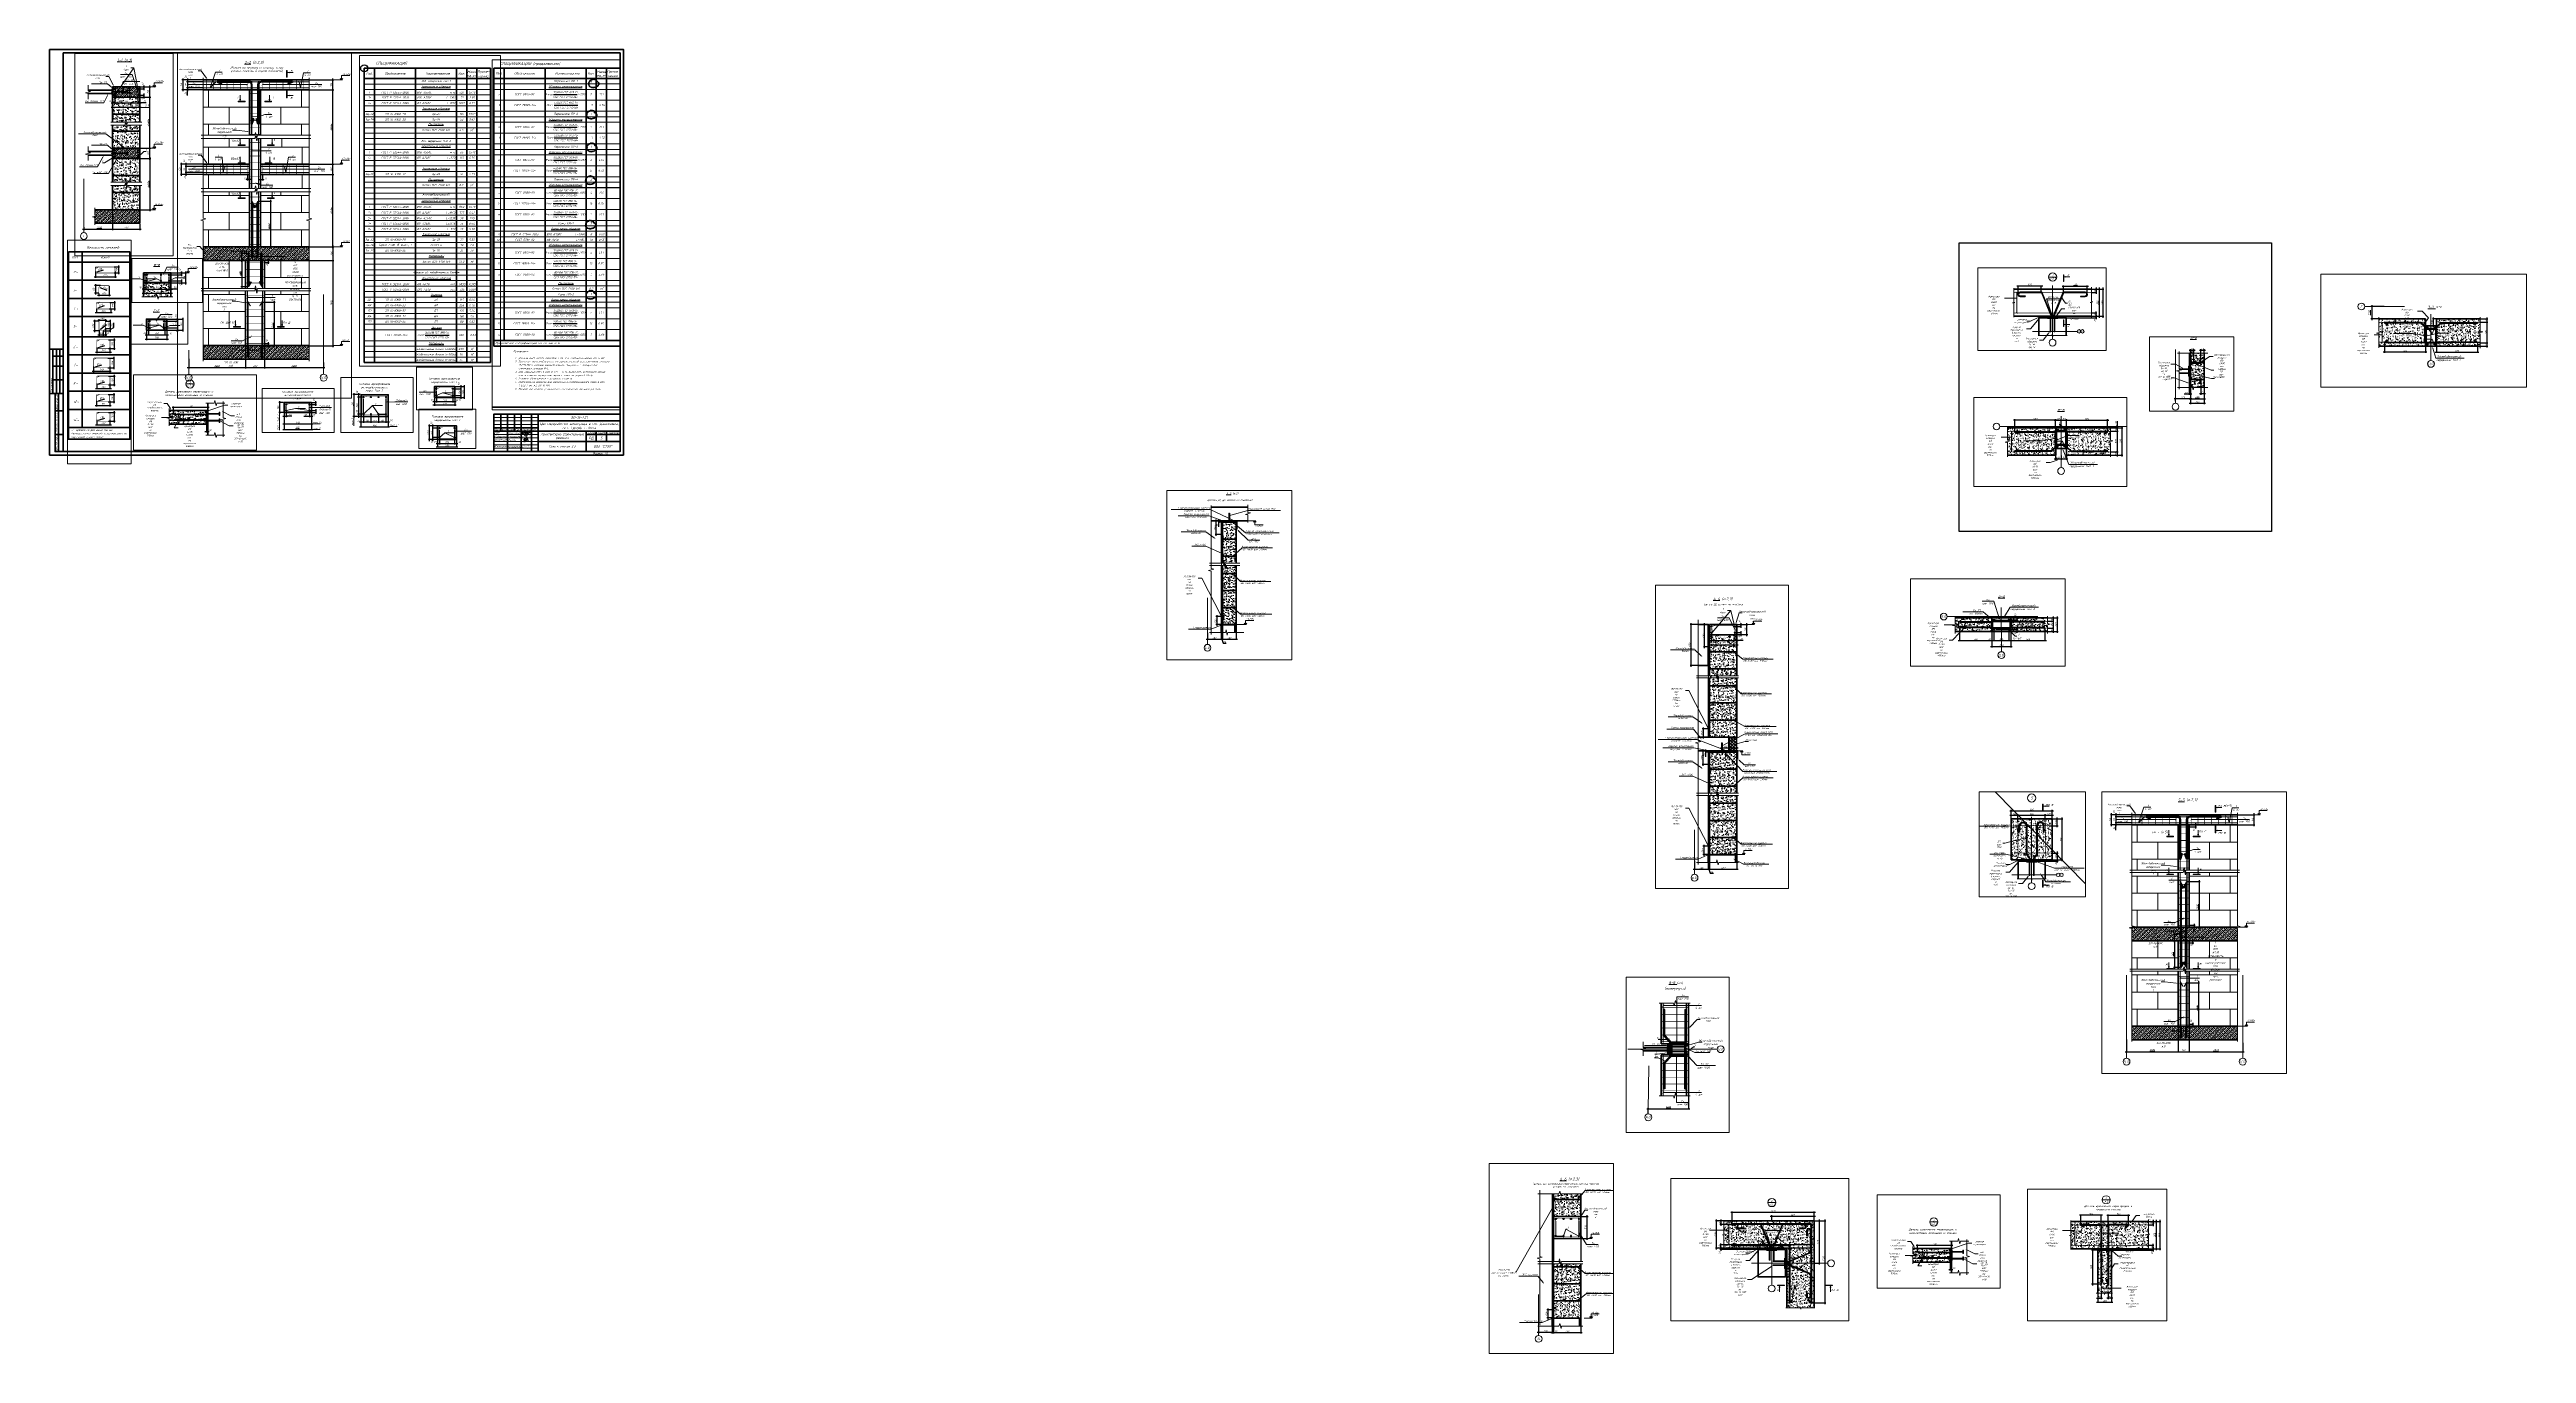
# Paper-space layout 'л.05' of a CAD drawing. Header units: millimetres. Extents: x 0 to 3629, y -1316 to 594.
# The model-space entities are those that its viewports show. They can reach past a viewport. Long polylines and large blocks are cut down to what shows.
import ezdxf
from ezdxf import colors
from ezdxf.entities.mleader import LeaderData, LeaderLine
from ezdxf.enums import TextEntityAlignment as Align
from ezdxf.math import Vec2, Vec3

# ---------------------------------------------------------------- set-up
doc = ezdxf.new("R2010")
doc.units = ezdxf.units.MM
doc.header["$PDMODE"] = 3
for name, pattern in [('DASHED2', [0.375, 0.25, -0.125]), ('GOST2.303 5', [24, 20, -1.5, 1, -1.5]), ('HIDDEN', [0.375, 0.25, -0.125])]:
    doc.linetypes.add(name, pattern=pattern)
doc.layers.get('0').update_dxf_attribs({"lineweight": 5})
doc.layers.get('Defpoints').update_dxf_attribs({"lineweight": 0})
for name, color, linetype, lineweight in [('!!! Подписи', 7, 'Continuous', 40), ('!!!Металл', 7, 'Continuous', 15), ('!!!Металл разрез', 7, 'Continuous', 35), ('!!ПОДПИСИ', 7, 'Continuous', 13), ('#Cварка', 96, 'Continuous', 30), ('#Dimensions', 7, 'Continuous', 9), ('#Арматура', 152, 'Continuous', 30), ('#Бетон вид', 22, 'Continuous', 18), ('#Бетон разрез', 22, 'Continuous', 40), ('#Выноски', 7, 'Continuous', 15), ('#Газобетон', 152, 'Continuous', 35), ('#Газобетон вид', 150, 'Continuous', 18), ('#Границы штриховок', 7, 'Continuous', 20), ('#Оси', 7, 'Continuous', 9), ('#разм', 7, 'Continuous', 9), ('#Техт', 7, 'Continuous', 18), ('A-okno', 7, 'Continuous', 0), ('k_ Каркасы', 66, 'Continuous', 0), ('k_ Размеры', 7, 'Continuous', 15), ('k_ Рамка', 252, 'Continuous', 40), ('Штриховка', 7, 'Continuous', 25)]:
    doc.layers.add(name, color=color, linetype=linetype, lineweight=lineweight)
for name, color, linetype, lineweight, true_color in [('#Hatch', 7, 'Continuous', 5, 0x525252), ('#Арматура вид_1', 7, 'Continuous', 35, 0x454545), ('#Арматура вид_2', 7, 'Continuous', 35, 0x616161)]:
    doc.layers.add(name, color=color, linetype=linetype, lineweight=lineweight, true_color=true_color)
doc.layers.add('#Текст', color=7, linetype='Continuous')
doc.layers.add('NoPrint', color=18, linetype='Continuous', plot=False)
doc.styles.add('GOST 2.304', font='isocpeui.ttf')
doc.styles.get("Standard").update_dxf_attribs({"font": 'arial.ttf'})
doc.styles.add('STEP PR', font='isocpeui.ttf')
doc.dimstyles.new('SPDS', dxfattribs={"dimscale": 10, "dimtxt": 2.5, "dimasz": 2, "dimexe": 1.25, "dimexo": 0.625, "dimtad": 1, "dimdec": 0, "dimrnd": 0.001, "dimtxsty": 'STEP PR', "dimblk": 'ARCHTICK', "dimcen": 2.5, "dimdle": 2, "dimclrd": 256, "dimclre": 256, "dimclrt": 7, "dimadec": 0, "dimazin": 2, "dimtfac": 0.75, "dimtdec": 0, "dimtmove": 1, "dimatfit": 3, "dimfxl": 1, "dimtolj": 1, "dimarcsym": 1})
pattern_1 = [(45, (-2355.4101, 3734.0551), (-1.122532015, 1.122532015), []), (135, (-2355.4101, 3734.0551), (-1.122532015, -1.122532015), [])]
pattern_2 = [(37.5, (-2358.6968, 3734.055), (-0.08000156, 2.44706619), [0, -1.9304, 0, -2.159, 0, -2.06375]), (7.5, (-2358.6968, 3734.055), (2.24761642, 3.5841255), [0, -1.0414, 0, -1.7399, 0, -0.66675]), (327.5, (-2360.2589, 3734.055), (3.95496185, 0.00718592), [0, -0.635, 0, -2.286, 0, -2.9845]), (317.5, (-2360.259, 3734.055), (3.81778226, 1.11464662), [0, -0.3175, 0, -1.4986, 0, -1.7145])]
pattern_3 = [(50, (528.1, 813.37), (91.09233, -7.96954), [9.525, -104.775]), (355, (528.1, 813.37), (-17.62171, 95.52842), [7.62, -83.8203]), (100.45144, (535.69, 812.7), (73.47062, 87.55888), [8.095, -89.04512]), (46.1842, (528.1, 838.77), (135.53952, -21.02116), [14.2875, -157.1625]), (96.63556, (539.4, 837.02), (118.70207, 123.71306), [12.1425, -133.5678]), (351.18415, (528.1, 838.77), (118.70207, 123.71306), [11.43, -125.72987]), (21, (540.8, 832.42), (75.8072, -51.1326), [9.525, -104.775]), (326, (540.8, 832.42), (30.90101, 92.09398), [7.62, -83.82]), (71.45144, (547.12, 828.16), (106.70821, 40.96138), [8.095, -89.04497]), (37.5, (528.1, 813.367), (1.544302, 42.27752), [0, -82.804, 0, -85.09, 0, -84.1375]), (7.5, (528.1, 813.367), (33.40983, 50.090287), [0, -48.514, 0, -80.899, 0, -32.0675]), (327.5, (499.78, 813.367), (67.795298, -2.864372), [0, -31.75, 0, -99.06, 0, -131.445]), (317.5, (487.08, 813.367), (74.06459, 12.713246), [0, -41.275, 0, -65.786, 0, -93.345])]
pattern_4 = [(37.5, (-1995.759, 11.0527), (-0.08000156, 2.44706619), [0, -1.9304, 0, -2.159, 0, -2.06375]), (7.5, (-1995.759, 11.0527), (2.24761642, 3.5841255), [0, -1.0414, 0, -1.7399, 0, -0.66675]), (327.5, (-1997.3211, 11.0527), (3.95496185, 0.00718592), [0, -0.635, 0, -2.286, 0, -2.9845]), (317.5, (-1997.321, 11.0527), (3.81778226, 1.11464662), [0, -0.3175, 0, -1.4986, 0, -1.7145])]
pattern_5 = [(45, (-1992.4723, 11.0527), (-1.122532015, 1.122532015), []), (135, (-1992.4723, 11.0527), (-1.122532015, -1.122532015), [])]
pattern_6 = [(50, (601.246, -784.62), (91.09233, -7.96954), [9.525, -104.775]), (355, (601.25, -784.62), (-17.62171, 95.52842), [7.62, -83.8203]), (100.45144, (608.84, -785.28), (73.47062, 87.55888), [8.095, -89.04512]), (46.1842, (601.25, -759.22), (135.53952, -21.02116), [14.2875, -157.1625]), (96.63556, (612.54, -760.97), (118.70207, 123.71306), [12.1425, -133.5678]), (351.18415, (601.25, -759.22), (118.70207, 123.71306), [11.43, -125.72987]), (21, (613.946, -765.57), (75.8072, -51.1326), [9.525, -104.775]), (326, (613.95, -765.57), (30.90101, 92.09398), [7.62, -83.82]), (71.45144, (620.26, -769.83), (106.70821, 40.96138), [8.095, -89.04497]), (37.5, (601.246, -784.618), (1.544302, 42.27752), [0, -82.804, 0, -85.09, 0, -84.1375]), (7.5, (601.246, -784.62), (33.40983, 50.090287), [0, -48.514, 0, -80.899, 0, -32.0675]), (327.5, (572.925, -784.618), (67.795298, -2.864372), [0, -31.75, 0, -99.06, 0, -131.445]), (317.5, (560.225, -784.62), (74.06459, 12.713246), [0, -41.275, 0, -65.786, 0, -93.345])]
pattern_7 = [(37.5, (-1317.9818, -5615.8792), (-0.08000156, 2.44706619), [0, -1.9304, 0, -2.159, 0, -2.06375]), (7.5, (-1317.9818, -5615.8792), (2.24761642, 3.5841255), [0, -1.0414, 0, -1.7399, 0, -0.66675]), (327.5, (-1319.544, -5615.8792), (3.95496185, 0.00718592), [0, -0.635, 0, -2.286, 0, -2.9845]), (317.5, (-1319.544, -5615.8792), (3.81778226, 1.11464662), [0, -0.3175, 0, -1.4986, 0, -1.7145])]
pattern_8 = [(45, (-1314.6951, -5615.8792), (-1.122532015, 1.122532015), []), (135, (-1314.6951, -5615.8792), (-1.122532015, -1.122532015), [])]
pattern_9 = [(315, (-13598.9252, 45024.1905), (1.122532015, 1.122532015), []), (45, (-13598.9252, 45024.1905), (-1.122532015, 1.122532015), [])]
pattern_10 = [(307.5, (-13598.9252, 45027.4771), (2.44706619, 0.08000156), [0, -1.9304, 0, -2.159, 0, -2.06375]), (277.5, (-13598.9252, 45027.477), (3.5841255, -2.24761642), [0, -1.0414, 0, -1.7399, 0, -0.66675]), (237.5, (-13598.9252, 45029.0392), (0.00718592, -3.95496185), [0, -0.635, 0, -2.286, 0, -2.9845]), (227.5, (-13598.9252, 45029.0392), (1.11464662, -3.81778226), [0, -0.3175, 0, -1.4986, 0, -1.7145])]

# ---------------------------------------------------------------- blocks, each defined once
blk = doc.blocks.new('*U339')
for p, q in [((5, -439), (5, -504)), ((5, -449), (20, -449)), ((5, -464), (20, -464)), ((10, -439), (10, -504)), ((15, -439), (15, -504)), ((5, -484), (20, -484)), ((13, -504), (13, -589)), ((8, -529), (20, -529)), ((661, -534), (661, -559)), ((671, -534), (671, -589)), ((681, -534), (681, -559)), ((691, -534), (691, -589)), ((706, -534), (706, -589)), ((716, -534), (716, -574)), ((8, -564), (20, -564)), ((651, -554), (716, -554)), ((651, -559), (836, -559)), ((716, -574), (716, -589)), ((786, -559), (786, -589)), ((786, -564), (836, -564)), ((801, -574), (801, -559)), ((816, -574), (816, -559))]:
    blk.add_line(p, q)
at = {"lineweight": 13}
for p, q in [((651, -539), (716, -539)), ((651, -544), (716, -544)), ((651, -549), (716, -549)), ((651, -564), (716, -564)), ((651, -569), (716, -569)), ((651, -574), (716, -574)), ((651, -579), (716, -579)), ((651, -584), (716, -584))]:
    blk.add_line(p, q, dxfattribs=at)
at = {"extrusion": (-1, 0, 0)}
blk.add_line((716, -544), (836, -544), dxfattribs=at)
for points in [[(841, -594), (0, -594), (0, 0), (841, 0)], [(20, -589), (836, -589), (836, -5), (20, -5)]]:
    blk.add_lwpolyline(points, close=True)
for points in [[(20, -439), (0, -439), (0, -504), (8, -504)], [(20, -589), (8, -589), (8, -504), (20, -504)], [(836, -534), (651, -534), (651, -589)], [(836, -574), (716, -574)]]:
    blk.add_lwpolyline(points)
at = {"style": 'STEP PR'}
blk.add_text('РД', height=3.5, dxfattribs=at).set_placement((793.5, -569), align=Align.MIDDLE_CENTER)
at = {"ltscale": 100, "char_height": 2.5, "attachment_point": 5, "rotation": 90, "style": 'STEP PR'}
for s, insert, width in [('Согласовано', (2.5, -491.5), 25), ('Взам. инв. №', (10.5, -516.5), 25), ('Подпись и дата', (10.5, -546.5), 35), ('Инв. № подл.', (10.5, -576.5), 25)]:
    blk.add_mtext(s, dxfattribs=dict(at, insert=insert, width=width))
at = {"attachment_point": 5, "style": 'STEP PR'}
for s, insert, char_height, width in [('ЭЛ-16-АС1', (776, -539), 3.5, 120), ('Архитектурно-строительные решения', (751, -566.5), 3.2, 65.875), ('Цех переработки винограда в пос. Даниловка,\\Pпгт. Гурзуф, г. Ялта', (776, -551.5), 3.5, 120)]:
    blk.add_mtext(s, dxfattribs=dict(at, insert=insert, char_height=char_height, width=width))
at = {"ltscale": 100, "style": 'STEP PR'}
for s, insert, char_height, width, attachment_point in [('ГИП', (651.8, -561.5), 2.5, 18.098, 4), ('Разработал', (651.8, -567), 2.5, 18.098, 4), ('Выполнил', (651.8, -571.5), 2.5, 18.098, 4), ('Н.контроль', (651.8, -581.5), 2.5, 18.098, 4), ('Изм.', (656, -556.5), 2.5, 10, 5), ('{\\W0.9;Кол.уч.}', (666, -556.8), 2.5, 10, 5), ('{\\W0.88;Дашин}', (672, -572.1), 2.5, 18.993, 4), ('{\\W0.8;Писковацкова}', (672, -567.1), 2.5, 18.993, 4), ('Лист', (676, -556.5), 2.5, 10, 5), ('{\\W0.88;Кондратьева}', (672, -582.1), 2.5, 18.993, 4), ('Францева', (672, -561.8), 2.5, 18.993, 4), ('№док', (686, -556.5), 2.5, 10, 5), ('Подпись', (698.5, -556.5), 2.5, 15, 5), ('Дата', (711, -556.5), 2.5, 10, 5), ('Стадия', (793.5, -561.5), 3, 15, 5), ('Лист', (808.5, -561.5), 3, 15, 5), ('Листов', (826, -561.5), 3, 20, 5)]:
    blk.add_mtext(s, dxfattribs=dict(at, insert=insert, char_height=char_height, width=width, attachment_point=attachment_point))
at = {"insert": (811, -581.5), "char_height": 3.5, "width": 50, "attachment_point": 5, "line_spacing_factor": 1.071429, "style": 'STEP PR'}
blk.add_mtext('ООО "СТЭП"', dxfattribs=at)
at = {"style": 'STEP PR'}
blk.add_attdef('N.ЛИСТА', text='', height=3.5, dxfattribs=at).set_placement((808.5, -569), align=Align.MIDDLE_CENTER)
blk.add_attdef('ФОРМАТ', (795.9, -592.9), '', height=3, dxfattribs=at)
blk = doc.blocks.new('ЭлПодпись_ Кондратьева')
at = {"lineweight": 5, "const_width": 0.05}
for points in [[(-0.9, -0.3), (-1, -0.4), (-1, -0.5), (-1.2, -0.6), (-1.3, -0.6), (-1.3, -0.5), (-1.2, -0.4), (-1.2, -0.3), (-1.2, -0.3), (-1.1, -0.1), (-1.1, 0), (-1.1, 0.1), (-1, 0.2), (-1, 0.3), (-0.9, 0.4), (-0.8, 0.5), (-0.7, 0.7), (-0.6, 0.9), (-0.5, 1.2), (-0.4, 1.3), (-0.3, 1.5), (-0.2, 1.6), (-0.1, 1.9), (0.1, 2.1), (0.4, 2.5), (0.5, 2.7), (0.6, 2.8), (0.7, 3), (1, 3.2), (1.2, 3.4)], [(-0.8, 3), (-0.6, 3.1), (-0.5, 3.2), (-0.3, 3.3), (0, 3.4), (0.2, 3.6), (0.4, 3.7), (0.7, 3.9), (0.9, 4.1), (1.1, 4.2), (1.3, 4.4), (1.4, 4.6), (1.6, 4.8), (1.7, 5), (1.9, 5.1), (2, 5.3), (2.1, 5.5), (2.2, 5.6), (2.3, 5.7), (2.4, 5.8), (2.4, 5.9), (2.5, 6), (2.5, 6.1), (2.6, 6.2), (2.6, 6.3), (2.7, 6.4), (2.7, 6.4), (2.7, 6.5), (2.8, 6.6), (2.8, 6.7), (2.8, 6.7), (2.8, 6.8), (2.9, 6.9), (2.9, 7), (2.9, 7), (2.9, 7.1), (3, 7.2), (3, 7.3), (3, 7.4), (3, 7.5), (3.1, 7.6), (3.1, 7.7), (3.1, 7.7), (3.1, 7.8), (3.1, 7.9), (3.2, 8), (3.2, 8.1), (3.1, 8.1), (3.1, 8.2), (3.1, 8.2), (3.1, 8.3), (3, 8.3), (3, 8.3), (2.9, 8.3), (2.8, 8.3), (2.8, 8.3), (2.7, 8.2), (2.6, 8.2), (2.6, 8.1), (2.5, 8), (2.5, 7.9), (2.4, 7.8), (2.4, 7.7), (2.3, 7.6), (2.3, 7.5), (2.2, 7.4), (2.2, 7.3), (2.1, 7.2), (2.1, 7.1), (2, 7), (2, 6.9), (2, 6.8), (1.9, 6.7), (1.9, 6.6), (1.8, 6.4), (1.8, 6.3), (1.7, 6.1), (1.7, 6), (1.6, 5.8), (1.5, 5.6), (1.5, 5.4), (1.4, 5.2), (1.3, 5), (1.2, 4.8), (1.2, 4.6), (1.1, 4.4), (1, 4.2), (0.9, 4), (0.9, 3.8), (0.8, 3.6), (0.7, 3.4), (0.6, 3.2), (0.6, 3), (0.5, 2.9), (0.5, 2.7), (0.4, 2.5), (0.3, 2.3), (0.3, 2.2), (0.2, 2), (0.2, 1.8), (0.1, 1.7), (0, 1.5), (0, 1.4), (-0.1, 1.2), (-0.1, 1.1), (-0.2, 1), (-0.2, 0.9), (-0.3, 0.8), (-0.3, 0.7), (-0.3, 0.6), (-0.4, 0.5), (-0.4, 0.5), (-0.5, 0.4), (-0.5, 0.3), (-0.5, 0.3), (-0.5, 0.2), (-0.6, 0.1), (-0.6, 0.1), (-0.8, -0.3)], [(0.8, 2.4), (0.7, 2.2), (0.6, 2), (0.6, 1.8), (0.6, 1.6), (0.6, 1.5), (0.6, 1.4), (0.6, 1.3), (0.7, 1.2), (0.7, 1.1), (0.7, 1.1), (0.8, 1), (0.8, 1), (0.8, 0.9), (0.9, 0.9), (0.9, 0.9), (0.9, 0.8), (1, 0.8), (1, 0.8), (1.1, 0.8), (1.1, 0.7), (1.1, 0.7), (1.2, 0.7), (1.2, 0.7), (1.3, 0.7), (1.3, 0.7), (1.3, 0.7), (1.4, 0.6), (1.4, 0.6), (1.5, 0.6), (1.5, 0.6), (1.5, 0.6), (1.6, 0.6), (1.6, 0.6), (1.7, 0.6), (1.7, 0.6), (1.8, 0.6), (1.8, 0.6), (1.9, 0.6), (1.9, 0.6), (2, 0.6), (2, 0.6), (2.1, 0.7), (2.1, 0.7), (2.2, 0.7), (2.2, 0.7), (2.3, 0.8), (2.4, 0.8), (2.4, 0.9), (2.5, 0.9), (2.6, 1), (2.6, 1.1), (2.7, 1.2), (2.8, 1.4), (2.9, 1.5), (3, 1.8), (3.1, 2)], [(1.2, 3.4), (1.2, 3.5), (1.2, 3.5), (1.3, 3.6), (1.3, 3.6), (1.4, 3.7), (1.5, 3.7), (1.5, 3.7), (1.6, 3.8), (1.6, 3.8), (1.7, 3.9), (1.8, 3.9), (1.9, 3.9), (1.9, 3.9), (2, 4), (2.1, 4), (2.2, 4), (2.3, 4), (2.4, 4), (2.5, 4), (2.6, 4), (2.7, 4), (2.7, 4), (2.8, 4), (2.8, 4), (2.8, 4), (2.8, 4), (2.8, 4), (2.8, 4), (2.6, 4), (2.5, 3.9), (2.4, 3.9), (2.4, 3.9), (2.3, 3.9), (2.2, 3.9), (2.1, 3.9), (2, 3.8), (1.9, 3.8), (1.8, 3.8), (1.8, 3.7), (1.7, 3.7), (1.7, 3.7), (1.6, 3.6), (1.5, 3.6), (1.5, 3.5), (1.4, 3.5), (1.4, 3.4), (1.3, 3.4), (1.3, 3.3), (1.3, 3.3), (1.2, 3.2), (1.2, 3.1), (1.1, 3.1), (1.1, 3), (1, 3), (1, 2.9), (1, 2.8), (0.9, 2.8), (0.9, 2.7), (0.9, 2.6), (0.8, 2.6), (0.8, 2.4)], [(3.1, 2), (3.1, 2.1), (3.1, 2.1), (3.2, 2.1), (3.2, 2.2), (3.1, 2.3), (3.1, 2.3), (3.1, 2.4), (3.1, 2.4), (3, 2.5), (3, 2.5), (2.9, 2.5), (2.8, 2.5), (2.8, 2.5), (2.7, 2.5), (2.6, 2.5), (2.6, 2.5), (2.5, 2.5), (2.4, 2.5), (2.4, 2.4), (2.3, 2.4), (2.3, 2.3), (2.2, 2.3), (2.2, 2.2), (2.1, 2.2), (2.1, 2.1), (2.1, 2), (2, 2), (2, 1.9), (2, 1.8), (2, 1.7), (1.9, 1.7), (1.9, 1.6), (1.9, 1.5), (1.9, 1.4), (1.9, 1.3), (1.9, 1.3), (1.9, 1.2), (1.9, 1.1), (2, 1.1), (2, 1), (2.1, 1), (2.1, 0.9), (2.2, 0.9), (2.3, 0.9), (2.3, 0.9), (2.4, 0.9), (2.5, 0.9), (2.6, 0.9), (2.7, 1), (2.8, 1), (2.9, 1.1), (3, 1.2), (3.1, 1.3), (3.1, 1.4), (3.2, 1.5), (3.2, 1.6), (3.3, 1.7), (3.3, 1.8), (3.3, 1.9), (3.3, 2), (3.3, 2.1), (3.2, 2.2), (3.2, 2.2), (3.2, 2.3), (3.2, 2.3), (3.2, 2.3), (3.2, 2.3), (3.2, 2.3), (3.2, 2.2), (3.2, 2.2), (3.3, 2.2), (3.3, 2.2), (3.4, 2.2), (3.5, 2.2), (3.6, 2.2), (3.7, 2.3), (3.8, 2.3), (4, 2.3), (4.1, 2.4), (4.2, 2.4), (4.2, 2.4), (4.3, 2.4), (4.4, 2.4), (4.4, 2.4), (4.4, 2.4), (4.4, 2.3), (4.4, 2.3), (4.4, 2.2), (4.4, 2.1), (4.3, 2), (4.3, 1.9), (4.2, 1.8), (4.2, 1.7), (4.1, 1.5), (4.1, 1.4), (4, 1.2), (3.9, 1.1), (3.9, 1), (3.8, 0.8), (3.8, 0.7), (3.8, 0.6), (3.8, 0.5), (3.8, 0.5), (3.8, 0.4), (3.9, 0.4), (3.9, 0.4), (4, 0.4), (4.1, 0.5), (4.2, 0.5), (4.3, 0.6), (4.4, 0.6), (4.5, 0.7), (4.6, 0.8), (4.7, 0.8), (4.8, 0.9), (4.8, 1), (4.9, 1.1), (5, 1.2), (5.1, 1.2), (5.1, 1.3), (5.2, 1.4), (5.2, 1.5), (5.3, 1.6), (5.3, 1.7), (5.4, 1.8), (5.4, 1.9), (5.5, 2), (5.5, 2.1), (5.5, 2.1), (5.5, 2.2), (5.6, 2.2), (5.6, 2.2), (5.6, 2.2), (5.6, 2.2), (5.6, 2.2), (5.5, 2.1), (5.5, 2.1), (5.5, 2), (5.4, 1.9), (5.4, 1.8), (5.3, 1.7), (5.3, 1.6), (5.2, 1.5), (5.2, 1.3), (5.1, 1.2), (5.1, 1.1), (5.1, 1.1), (5, 1), (5, 0.9), (5, 0.8), (5, 0.8), (5, 0.7), (5.1, 0.7), (5.1, 0.6), (5.2, 0.6), (5.2, 0.6), (5.3, 0.6), (5.4, 0.6), (5.5, 0.7), (5.6, 0.8), (5.7, 0.9), (5.8, 1), (5.9, 1.1), (6, 1.3), (6.2, 1.4), (6.3, 1.6), (6.4, 1.7), (6.5, 1.8), (6.7, 1.9), (6.8, 2), (7, 2.1), (7.1, 2.1), (7.2, 2.1), (7.3, 2.2), (7.3, 2.2), (7.4, 2.2), (7.3, 2.2), (7.3, 2.2), (7.2, 2.2), (7, 2.2), (6.9, 2.2), (6.8, 2.1), (6.6, 2.1), (6.5, 2), (6.4, 1.9), (6.3, 1.8), (6.2, 1.7), (6.1, 1.6), (6, 1.4), (6, 1.3), (6, 1.2), (6, 1), (6, 0.9), (6, 0.8), (6, 0.8), (6, 0.7), (6.1, 0.6), (6.1, 0.6), (6.2, 0.6), (6.3, 0.6), (6.4, 0.6), (6.6, 0.6), (6.7, 0.7), (6.8, 0.7), (7, 0.8), (7.1, 0.9), (7.2, 0.9), (7.3, 1), (7.4, 1.1), (7.4, 1.2), (7.5, 1.3), (7.5, 1.4), (7.6, 1.5), (7.6, 1.6), (7.6, 1.7), (7.6, 1.8), (7.6, 1.9), (7.7, 1.9), (7.7, 2), (7.7, 2), (7.7, 2.1), (7.7, 2.1), (7.8, 2.1), (7.8, 2), (7.8, 2), (7.7, 1.9), (7.7, 1.9), (7.7, 1.8), (7.7, 1.7), (7.6, 1.5), (7.6, 1.4), (7.5, 1.2), (7.5, 1), (7.4, 0.8), (7.3, 0.6), (7.3, 0.3), (7.2, 0.1), (7.1, -0.2), (7, -0.5), (6.9, -0.8), (6.8, -1.1), (6.7, -1.3), (6.6, -1.6), (6.5, -1.9), (6.3, -2.2), (6.2, -2.5), (6.1, -2.7), (5.9, -2.9), (5.8, -3.1), (5.7, -3.3), (5.5, -3.4), (5.4, -3.5), (5.3, -3.5), (5.3, -3.5), (5.2, -3.5), (5.2, -3.4), (5.2, -3.2), (5.2, -3.1), (5.3, -2.8), (5.3, -2.6), (5.4, -2.3), (5.6, -2.1), (5.7, -1.8), (5.8, -1.5), (6, -1.2), (6.2, -1), (6.3, -0.7), (6.5, -0.5), (6.7, -0.2), (6.9, 0), (7.1, 0.2), (7.3, 0.4), (7.5, 0.6), (7.7, 0.8), (7.9, 1), (8.1, 1.1), (8.3, 1.3), (8.5, 1.5), (8.6, 1.7), (8.8, 1.8), (8.9, 2), (9.1, 2.2), (9.2, 2.4), (9.3, 2.5), (9.4, 2.7), (9.5, 2.9), (9.6, 3), (9.7, 3.2), (9.7, 3.3), (9.7, 3.5), (9.8, 3.6), (9.8, 3.6), (9.7, 3.7), (9.7, 3.6), (9.6, 3.6), (9.5, 3.4), (9.3, 3.2), (9.1, 2.9), (8.9, 2.6), (8.8, 2.3), (8.6, 2), (8.4, 1.7), (8.3, 1.4), (8.2, 1.2), (8.1, 1.1), (8.1, 1), (8.1, 1), (8.2, 1.1), (8.3, 1.1), (8.3, 1.2), (8.4, 1.2), (8.5, 1.2), (8.5, 1.2), (8.5, 1.1), (8.5, 1), (8.5, 0.8), (8.5, 0.6), (8.4, 0.4), (8.4, 0.2), (8.3, -0.1), (8.2, -0.4), (8.1, -0.8), (8, -1.1), (7.9, -1.4), (7.8, -1.7), (7.8, -2), (7.7, -2.2), (7.7, -2.4), (7.6, -2.4), (7.6, -2.4), (7.7, -2.4), (7.7, -2.3), (7.7, -2.2), (7.8, -2), (7.9, -1.8), (8, -1.6), (8.1, -1.4), (8.2, -1.3), (8.3, -1.1), (8.4, -0.9), (8.5, -0.7), (8.6, -0.5), (8.7, -0.4), (8.8, -0.2), (8.9, 0), (9, 0.2), (9.1, 0.3), (9.2, 0.5), (9.3, 0.6), (9.4, 0.8), (9.5, 0.9), (9.6, 1)], [(10.7, 1.4), (10.9, 1.5), (11.1, 1.6), (11.3, 1.7), (11.5, 1.7), (11.6, 1.8), (11.8, 1.8), (11.9, 1.8), (12, 1.8), (12.1, 1.8), (12.3, 1.8), (12.5, 1.9), (12.9, 1.9), (13.3, 1.9), (13.9, 1.9), (14.6, 2), (15.6, 2)]]:
    blk.add_lwpolyline(points, dxfattribs=at)
blk = doc.blocks.new('ЭлПодп_ Писковацкова')
at = {"ltscale": 100}
h = blk.add_hatch(color=256, dxfattribs=at)
h.paths.add_polyline_path([(-0.3, -2.2, -0.120674), (1.2, -0.2, -0.003894), (1.5, 0, 0.005406), (1, -0.3, 0.120674), (-0.5, -2.3, 0.618253), (0.2, -3.3, 0.144344), (2.3, -2.6, 0.018148), (3.4, -1.9, -0.016031), (2.4, -2.5, -0.144344), (0.3, -3.2, -0.618253)])
h.paths.add_polyline_path([(8.9, 5.9, 0.13127), (8, 5.9, 0.001442), (8, 5.9, -0.037089), (8.8, 5.8, -0.412279), (9.2, 5.1, -0.047626), (8.7, 4.1, 0.13439), (9.3, 5.2, 0.412279)])
h = blk.add_hatch(color=256, dxfattribs=at)
edge = h.paths.add_edge_path()
edge.add_arc((5.8, -0.2), 0.156, 186.9947, 274.7415, ccw=False)
edge.add_arc((6.9, -0.2), 1.26, 158.1585, 181.4107, ccw=False)
edge.add_arc((6, 0.1), 0.314, 114.0607, 146.8585, ccw=False)
edge.add_arc((5.9, 0.3), 0.0718, -44.2735, 112.4585, ccw=False)
edge.add_arc((-95, 64.4), 119.5, 327.4419, 327.5797, ccw=False)
edge.add_arc((6.3, -0.2), 0.574, 148.7118, 176.4657)
edge.add_arc((5.9, -0.2), 0.229, 180.6909, 221.2684)
edge.add_arc((5.7, -0.3), 0.0681, 273.0544, 313.6319)
blk.add_hatch(color=256, dxfattribs=at).paths.add_polyline_path([(7.7, 0.8, -0.13099), (7.5, 0.7, -0.457938), (7.5, 0.8, -0.035865), (7.5, 0.9, 0.073282), (7.4, 0.8, 0.062982), (7.3, 0.5)])
for points, const_width in [([(2.3, 0.5, 0.014412), (1, -0.3, 0.120674), (-0.5, -2.3, 0.618253), (0.2, -3.3, 0.144344), (2.3, -2.6, 0.032048), (4.3, -1.3)], 0.05), ([(5.2, 2.9, -0.233334), (5.4, 3.9, -0.174568), (8, 5.9, -0.13127), (8.9, 5.9, -0.412279), (9.3, 5.2, -0.174651), (8.5, 3.9, -0.08251), (6.8, 2.7, 0.060149), (1.2, -0.2, 0.120674), (-0.3, -2.2, 0.618253), (0.3, -3.2, 0.144344), (2.4, -2.5, 0.032048), (4.4, -1.2)], 0.05), ([(8.3, 4.6, 0.116613), (8, 4.8, 0.235202), (7.7, 4.7, 0.049514), (6.7, 3.3, -0.043476), (5.4, 1.2, -0.055055), (3.7, -0.4, -0.20167), (2.5, -0.7, -0.170845), (1.8, -0.3, -0.173578), (1.9, 0.3, -0.32678), (2.2, 0.6, -0.331888), (2.5, 0.4, -0.059302), (2.4, -0.1, 0.621611), (2.6, -0.2), (2.7, -0.1)], 0.1), ([(4.9, -0.5, -0.057291), (5.9, 1.2, 0.008489), (8.3, 4.6)], 0.1), ([(9.9, 1.6, -0.098957), (9.5, 1.2, -0.095894), (9.2, 1, -0.516977), (9.1, 1.2, -0.051005), (9.2, 1.5, -0.095958), (9.3, 1.7, -0.627395), (9.5, 1.7, -0.126867), (9.5, 1.4, -0.026848), (9, 1, -0.12797), (7.6, 0.3, -0.408838), (7.3, 0.5, -0.085013), (7.4, 0.8, -0.174263), (7.7, 1.1, -0.429276), (7.8, 1, -0.125956), (7.7, 0.8), (7.2, 0.5, -0.049685), (5.8, -0.3, -0.402742), (5.6, -0.2, -0.101806), (5.7, 0.3, -0.144093), (5.8, 0.4, -0.815086), (5.9, 0.3, -0.000602), (5.8, 0.1, 0.121695), (5.7, -0.2, 0.209904), (5.8, -0.4)], 0.1), ([(8, 5.9, -0.037089), (8.8, 5.8, -0.412279), (9.2, 5.1, -0.047626), (8.7, 4.1, -0.047626)], 0.05), ([(14.4, 2, 0.05803), (12.6, 1, 0.073128), (10.7, -0.8, 0.095936), (10.2, -1.8, 0.890388), (10.3, -1.9, 0.077303), (11, -1, 0.016701), (12.3, 2.3, 0.028782), (13.1, 4.5, -0.052172), (13.6, 5.5, -0.706562), (13.9, 5.4, -0.044295), (13.5, 4.6, -0.055726), (12.4, 3, -0.091431), (9.8, 1.3, -0.530665), (9.7, 1.4, -0.191005), (9.7, 1.5)], 0.1)]:
    blk.add_lwpolyline(points, format="xyb", dxfattribs=dict(at, const_width=const_width))
blk.add_solid([(13.1, 4.3), (12.8, 3.5), (13.1, 4.2), (13.3, 4.1)], dxfattribs=at)
blk = doc.blocks.new('ЭлПодп_ Францева')
at = {"lineweight": 15}
for points in [[(3.3, 2.1), (2.9, 1.7), (2.5, 1.6), (1.9, 1.6), (1.5, 1.7), (1, 2), (1, 2.5), (1.2, 2.7), (1.4, 2.9), (1.9, 3.1), (2.4, 3.3), (3.1, 3.4), (3.8, 3.5), (4.2, 3.5), (4.4, 3.5), (4.2, 3.9), (4.4, 4.2), (4.8, 4.6), (5.3, 4.8), (5.7, 4.9), (6, 4.7), (5.9, 4.3), (5.2, 3.9), (4.7, 3.8), (4.2, 3.9), (3.8, 3.9)], [(8.1, 3.1), (7.9, 3.2), (7.6, 3.2), (7.1, 3.2), (6.8, 3.2), (6.3, 3.1), (5.7, 2.9), (5.2, 2.8), (4.6, 2.5), (4.4, 2.3), (4.6, 2.2), (4.7, 2.1), (5.4, 2.1), (5.7, 2.1), (6.3, 2.1), (6.9, 2.3), (7.7, 2.5), (8, 2.9), (8.2, 3.3), (8.5, 3.5), (8.7, 3.7), (9, 3.8), (9.3, 3.9), (9.6, 3.9), (9.7, 3.6), (9.7, 3.2), (9.5, 3), (9.4, 2.7), (9.2, 2.4), (8.7, 1.8), (6.9, 0), (5.1, -1.9), (6.9, 0), (8.3, 0.8), (9.3, 1.3), (9.2, 1.3), (9.4, 1), (12.7, 3.4), (13.2, 4), (14, 5.2), (14.3, 5.8), (14.3, 6.1), (14.1, 6.1), (13.3, 5.2), (11.3, 2.4), (6.8, -3.5)], [(4.4, 1.8), (4.6, 1.6)], [(8.7, 4.6), (8.7, 4.8), (5.7, 1.2)], [(12.7, 1.9), (15.1, 2.7)], [(14.2, 1.7), (14.3, 1.7)]]:
    blk.add_lwpolyline(points, dxfattribs=at)
blk = doc.blocks.new('A$C46BD104E')
at = {"layer": '!!! Подписи', "lineweight": 25}
blk.add_lwpolyline([(750, 386), (516, 27), (523, -41), (584, -34), (814, 238), (967, 475), (898, 533), (805, 528), (491, 396), (368, 272), (372, 189), (448, 193), (585, 240), (791, 346), (747, 274), (767, 236), (851, 242), (942, 288), (942, 288), (945, 212), (975, 186), (1070, 192)], dxfattribs=at)
at = {"layer": 'NoPrint', "lineweight": 0}
blk.add_lwpolyline([(0, 500), (1500, 500), (1500, 0), (0, 0)], close=True, dxfattribs=at)
blk = doc.blocks.new('_ArchTick')
at = {"color": 0, "linetype": 'ByBlock', "const_width": 0.15}
blk.add_lwpolyline([(-0.5, -0.5), (0.5, 0.5)], dxfattribs=at)
blk = doc.blocks.new('*D12')
at = {"layer": '#Dimensions', "lineweight": -2, "transparency": 16777216}
for p, q in [((17943, 42493), (18129, 42493)), ((18116, 42513), (18116, 41804)), ((17975, 41824), (18129, 41824))]:
    blk.add_line(p, q, dxfattribs=at)
at = {"layer": 'Defpoints', "color": 0, "lineweight": 40, "transparency": 16777216}
for p in [(17936, 42493), (17968, 41824), (18116, 41824)]:
    blk.add_point(p, dxfattribs=at)
at = {"layer": '#Dimensions', "lineweight": -2, "transparency": 16777216, "xscale": 20, "yscale": 20, "zscale": 20}
for p, rotation in [((18116, 42493), 90), ((18116, 41824), 270)]:
    blk.add_blockref('_ArchTick', p, dxfattribs=dict(at, rotation=rotation))
at = {"layer": '#Dimensions', "transparency": 16777216, "insert": (18089, 42123), "char_height": 25, "attachment_point": 5, "rotation": 90, "style": 'STEP PR'}
blk.add_mtext('\\A1;\\L1850', dxfattribs=at)
blk = doc.blocks.new('*U45')
at = {"color": 0, "linetype": 'ByBlock', "lineweight": -2}
for p, q in [((2.78125, 0), (3.09375, 1.25)), ((3.09375, 1.25), (3.71875, -1.25)), ((2.78125, 0), (0, 0)), ((3.71875, -1.25), (4.03125, 0)), ((6.8125, 0), (4.03125, 0))]:
    blk.add_line(p, q, dxfattribs=at)
blk = doc.blocks.new('*U7')
at = {"layer": '#Арматура', "lineweight": 0}
h = blk.add_hatch(dxfattribs=at)
h.set_pattern_fill('ANSI31', scale=1.6)
edge = h.paths.add_edge_path()
edge.add_arc((0, 8), 8, 0, 360)
blk.add_circle((0, 8), 8)
blk = doc.blocks.new('Г.б.250х400')
at = {"layer": '#Hatch'}
h = blk.add_hatch(dxfattribs=at)
h.set_pattern_fill('AR-CONC', color=256, scale=0.5)
h.paths.add_polyline_path([(400, 250), (0, 250), (0, 0), (400, 0)])
at = {"layer": '#Газобетон'}
blk.add_lwpolyline([(0, 0), (400, 0), (400, 250), (0, 250)], close=True, dxfattribs=at)
blk = doc.blocks.new('*U309')
at = {"color": 0, "linetype": 'ByBlock', "lineweight": -2}
for p, q in [((2.78125, 0), (3.09375, 1.25)), ((3.09375, 1.25), (3.71875, -1.25)), ((2.78125, 0), (0, 0)), ((3.71875, -1.25), (4.03125, 0)), ((6.8125, 0), (4.03125, 0))]:
    blk.add_line(p, q, dxfattribs=at)
blk = doc.blocks.new('*U13')
at = {"color": 0, "linetype": 'ByBlock', "lineweight": -2}
for p, q in [((6.9, 0), (7.2, 1.2)), ((7.2, 1.2), (7.9, -1.3)), ((6.9, 0), (0, 0)), ((7.9, -1.3), (8.2, 0)), ((15.1, 0), (8.2, 0))]:
    blk.add_line(p, q, dxfattribs=at)
blk = doc.blocks.new('*U11')
at = {"color": 0, "linetype": 'ByBlock', "lineweight": -2}
for p, q in [((3.6, 0), (3.9, 1.2)), ((3.9, 1.2), (4.5, -1.3)), ((3.6, 0), (0, 0)), ((4.5, -1.3), (4.8, 0)), ((8.4, 0), (4.8, 0))]:
    blk.add_line(p, q, dxfattribs=at)
blk = doc.blocks.new('*U24')
at = {"color": 0, "linetype": 'ByBlock', "lineweight": -2}
for p, q in [((6.9, 0), (7.2, 1.2)), ((7.2, 1.2), (7.9, -1.3)), ((6.9, 0), (0, 0)), ((7.9, -1.3), (8.2, 0)), ((15.1, 0), (8.2, 0))]:
    blk.add_line(p, q, dxfattribs=at)
blk = doc.blocks.new('*U14')
at = {"color": 0, "linetype": 'ByBlock', "lineweight": -2}
for p, q in [((6.9, 0), (7.2, 1.2)), ((7.2, 1.2), (7.9, -1.3)), ((6.9, 0), (0, 0)), ((7.9, -1.3), (8.2, 0)), ((15.1, 0), (8.2, 0))]:
    blk.add_line(p, q, dxfattribs=at)
blk = doc.blocks.new('*U30')
at = {"color": 0, "linetype": 'ByBlock', "lineweight": -2}
for p, q in [((2.78125, 0), (3.09375, 1.25)), ((3.09375, 1.25), (3.71875, -1.25)), ((2.78125, 0), (0, 0)), ((3.71875, -1.25), (4.03125, 0)), ((6.8125, 0), (4.03125, 0))]:
    blk.add_line(p, q, dxfattribs=at)
blk = doc.blocks.new('*U16')
for p, q in [((-0.5, 0.5), (0.5, -0.5)), ((0.5, 0.5), (-0.5, -0.5)), ((1.5, 0.5), (2.5, -0.5)), ((2.5, 0.5), (1.5, -0.5)), ((3.5, 0.5), (4.5, -0.5)), ((4.5, 0.5), (3.5, -0.5))]:
    blk.add_line(p, q)
blk = doc.blocks.new('*U21')
at = {"layer": '#разм', "ltscale": 100, "elevation": 0}
for points in [[(4575899, -921000), (4577323, -921000)], [(4577173, -920400), (4578375, -920400)], [(4577173, -921000), (4577173, -920400)]]:
    blk.add_lwpolyline(points, dxfattribs=at)
at = {"layer": 'A-okno', "color": 0, "lineweight": 50, "ltscale": 100, "elevation": 0}
for points in [[(4577173, -921000), (4576973, -920800)], [(4577173, -921000), (4577373, -920800)]]:
    blk.add_lwpolyline(points, dxfattribs=at)
at = {"layer": '#разм', "style": 'STEP PR'}
for tag, p in [('ОТМЕТКА', (4577216, -920299)), ('ПРИМЕЧАНИЕ', (4577314, -920711))]:
    blk.add_attdef(tag, p, '', height=250, dxfattribs=at)
blk = doc.blocks.new('*D25')
at = {"layer": '#Dimensions', "lineweight": -2, "transparency": 16777216}
for p, q in [((15494, 42326), (15646, 42326)), ((15634, 42346), (15634, 41556)), ((15494, 41576), (15646, 41576))]:
    blk.add_line(p, q, dxfattribs=at)
at = {"layer": 'Defpoints', "color": 0, "lineweight": 40, "transparency": 16777216}
for p in [(15488, 42326), (15488, 41576), (15634, 41576)]:
    blk.add_point(p, dxfattribs=at)
at = {"layer": '#Dimensions', "lineweight": -2, "transparency": 16777216, "xscale": 20, "yscale": 20, "zscale": 20}
for p, rotation in [((15634, 42326), 90), ((15634, 41576), 270)]:
    blk.add_blockref('_ArchTick', p, dxfattribs=dict(at, rotation=rotation))
at = {"layer": '#Dimensions', "transparency": 16777216, "insert": (15607, 41951), "char_height": 25, "attachment_point": 5, "rotation": 90, "style": 'STEP PR'}
blk.add_mtext('\\A1;\\L3220*', dxfattribs=at)
blk = doc.blocks.new('*D26')
at = {"layer": '#Dimensions', "lineweight": -2, "transparency": 16777216}
for p, q in [((15494, 42476), (15646, 42476)), ((15634, 42306), (15634, 42496)), ((15494, 42326), (15646, 42326))]:
    blk.add_line(p, q, dxfattribs=at)
at = {"layer": 'Defpoints', "color": 0, "lineweight": 40, "transparency": 16777216}
for p in [(15488, 42476), (15634, 42476), (15488, 42326)]:
    blk.add_point(p, dxfattribs=at)
at = {"layer": '#Dimensions', "lineweight": -2, "transparency": 16777216, "xscale": 20, "yscale": 20, "zscale": 20}
for p, rotation in [((15634, 42476), 90), ((15634, 42326), 270)]:
    blk.add_blockref('_ArchTick', p, dxfattribs=dict(at, rotation=rotation))
at = {"layer": '#Dimensions', "transparency": 16777216, "insert": (15609, 42401), "char_height": 25, "attachment_point": 5, "rotation": 90, "style": 'STEP PR'}
blk.add_mtext('\\A1;150', dxfattribs=at)
blk = doc.blocks.new('*D27')
at = {"layer": '#Dimensions', "lineweight": -2, "transparency": 16777216}
for p, q in [((15494, 43226), (15646, 43226)), ((15634, 42456), (15634, 43246)), ((15494, 42476), (15646, 42476))]:
    blk.add_line(p, q, dxfattribs=at)
at = {"layer": 'Defpoints', "color": 0, "lineweight": 40, "transparency": 16777216}
for p in [(15488, 43226), (15634, 43226), (15488, 42476)]:
    blk.add_point(p, dxfattribs=at)
at = {"layer": '#Dimensions', "lineweight": -2, "transparency": 16777216, "xscale": 20, "yscale": 20, "zscale": 20}
for p, rotation in [((15634, 43226), 90), ((15634, 42476), 270)]:
    blk.add_blockref('_ArchTick', p, dxfattribs=dict(at, rotation=rotation))
at = {"layer": '#Dimensions', "transparency": 16777216, "insert": (15607, 42851), "char_height": 25, "attachment_point": 5, "rotation": 90, "style": 'STEP PR'}
blk.add_mtext('\\A1;\\L2980*', dxfattribs=at)
blk = doc.blocks.new('*D28')
at = {"layer": '#Dimensions', "lineweight": -2, "transparency": 16777216}
for p, q in [((15494, 43376), (15646, 43376)), ((15494, 43226), (15646, 43226)), ((15634, 43206), (15634, 43396))]:
    blk.add_line(p, q, dxfattribs=at)
at = {"layer": 'Defpoints', "color": 0, "lineweight": 40, "transparency": 16777216}
for p in [(15488, 43376), (15488, 43226), (15634, 43376)]:
    blk.add_point(p, dxfattribs=at)
at = {"layer": '#Dimensions', "lineweight": -2, "transparency": 16777216, "xscale": 20, "yscale": 20, "zscale": 20}
for p, rotation in [((15634, 43376), 90), ((15634, 43226), 270)]:
    blk.add_blockref('_ArchTick', p, dxfattribs=dict(at, rotation=rotation))
at = {"layer": '#Dimensions', "transparency": 16777216, "insert": (15609, 43301), "char_height": 25, "attachment_point": 5, "rotation": 90, "style": 'STEP PR'}
blk.add_mtext('\\A1;150', dxfattribs=at)
blk = doc.blocks.new('*U76')
for p, q in [((-0.5, 0.5), (0.5, -0.5)), ((0.5, 0.5), (-0.5, -0.5)), ((1.5, 0.5), (2.5, -0.5)), ((2.5, 0.5), (1.5, -0.5)), ((3.5, 0.5), (4.5, -0.5)), ((4.5, 0.5), (3.5, -0.5)), ((5.5, 0.5), (6.5, -0.5)), ((6.5, 0.5), (5.5, -0.5)), ((7.5, 0.5), (8.5, -0.5)), ((8.5, 0.5), (7.5, -0.5)), ((9.5, 0.5), (10.5, -0.5)), ((10.5, 0.5), (9.5, -0.5)), ((11.5, 0.5), (12.5, -0.5)), ((12.5, 0.5), (11.5, -0.5)), ((13.5, 0.5), (14.5, -0.5)), ((14.5, 0.5), (13.5, -0.5)), ((15.5, 0.5), (16.5, -0.5)), ((16.5, 0.5), (15.5, -0.5))]:
    blk.add_line(p, q)
blk = doc.blocks.new('*U31')
for p, q in [((-0.5, 0.5), (0.5, -0.5)), ((0.5, 0.5), (-0.5, -0.5)), ((1.5, 0.5), (2.5, -0.5)), ((2.5, 0.5), (1.5, -0.5)), ((3.5, 0.5), (4.5, -0.5)), ((4.5, 0.5), (3.5, -0.5)), ((5.5, 0.5), (6.5, -0.5)), ((6.5, 0.5), (5.5, -0.5)), ((7.5, 0.5), (8.5, -0.5)), ((8.5, 0.5), (7.5, -0.5)), ((9.5, 0.5), (10.5, -0.5)), ((10.5, 0.5), (9.5, -0.5)), ((11.5, 0.5), (12.5, -0.5)), ((12.5, 0.5), (11.5, -0.5)), ((13.5, 0.5), (14.5, -0.5)), ((14.5, 0.5), (13.5, -0.5)), ((15.5, 0.5), (16.5, -0.5)), ((16.5, 0.5), (15.5, -0.5))]:
    blk.add_line(p, q)
blk = doc.blocks.new('*U37')
at = {"color": 0, "linetype": 'ByBlock', "lineweight": -2}
for p, q in [((68.5, 0), (68.8, 1.2)), ((68.8, 1.2), (69.4, -1.3)), ((68.5, 0), (0, 0)), ((69.4, -1.3), (69.8, 0)), ((138.3, 0), (69.8, 0))]:
    blk.add_line(p, q, dxfattribs=at)
blk = doc.blocks.new('*U204')
at = {"color": 0, "linetype": 'ByBlock', "lineweight": -2}
for p, q in [((68.5, 0), (68.8, 1.2)), ((68.8, 1.2), (69.4, -1.3)), ((68.5, 0), (0, 0)), ((69.4, -1.3), (69.8, 0)), ((138.3, 0), (69.8, 0))]:
    blk.add_line(p, q, dxfattribs=at)
blk = doc.blocks.new('*U32')
at = {"color": 0, "linetype": 'ByBlock', "lineweight": -2}
for p, q in [((26.1, 0), (26.4, 1.2)), ((26.4, 1.2), (27, -1.3)), ((26.1, 0), (0, 0)), ((27, -1.3), (27.4, 0)), ((53.5, 0), (27.4, 0))]:
    blk.add_line(p, q, dxfattribs=at)
blk = doc.blocks.new('*U38')
at = {"ltscale": 100}
h = blk.add_hatch(color=256, dxfattribs=at)
h.dxf.hatch_style = 1
h.paths.add_polyline_path([(1665, 700), (1665, 770), (665, 770), (665, 700)])
h = blk.add_hatch(color=256, dxfattribs=at)
h.dxf.hatch_style = 1
h.paths.add_polyline_path([(1415, 1070), (1365, 1070), (1315, 1070), (1365, 770)])
at = {"linetype": 'Continuous', "ltscale": 100}
for p, q in [((1665, 770), (665, 770)), ((665, 700), (1665, 700)), ((1365, 770), (1315, 1070)), ((1315, 1070), (1365, 1070)), ((1415, 1070), (1365, 1070)), ((1365, 770), (1415, 1070)), ((1665, 700), (1665, 770))]:
    blk.add_line(p, q, dxfattribs=at)
blk.add_lwpolyline([(665, 700), (665, 770)], dxfattribs=at)
at = {"linetype": 'Continuous', "ltscale": 100, "extrusion": (1, -1e-16, 0), "elevation": 1365}
blk.add_lwpolyline([(1660, 0), (1070, 0)], dxfattribs=at)
at = {"ltscale": 100, "style": 'STEP PR'}
blk.add_attdef('Nh', text='', height=350, dxfattribs=at).set_placement((1799, 1222), align=Align.RIGHT)
blk = doc.blocks.new('*U29')
at = {"ltscale": 100}
h = blk.add_hatch(color=256, dxfattribs=at)
h.dxf.hatch_style = 1
h.paths.add_polyline_path([(665, 700), (665, 770), (-335, 770), (-335, 700)])
h = blk.add_hatch(color=256, dxfattribs=at)
h.dxf.hatch_style = 1
h.paths.add_polyline_path([(-85, 1070), (-35, 1070), (15, 1070), (-35, 770)])
at = {"linetype": 'Continuous', "ltscale": 100}
for p, q in [((-335, 700), (-335, 770)), ((-335, 770), (665, 770)), ((665, 700), (-335, 700)), ((-85, 1070), (-35, 1070)), ((-35, 770), (-85, 1070)), ((-35, 770), (15, 1070)), ((15, 1070), (-35, 1070))]:
    blk.add_line(p, q, dxfattribs=at)
at = {"linetype": 'Continuous', "ltscale": 100, "extrusion": (-1, -1e-16, 0), "elevation": 35}
blk.add_lwpolyline([(-1660, 0), (-1070, 0)], dxfattribs=at)
at = {"linetype": 'Continuous', "ltscale": 100}
blk.add_lwpolyline([(665, 700), (665, 770)], dxfattribs=at)
at = {"ltscale": 100, "style": 'STEP PR'}
blk.add_attdef('Nh', text='', height=350, dxfattribs=at).set_placement((-192, 1222), align=Align.RIGHT)
blk = doc.blocks.new('*D33')
at = {"layer": '#Dimensions', "lineweight": -2, "transparency": 16777216}
for p, q in [((18686, 42882), (19041, 42882)), ((19029, 41804), (19029, 42902)), ((18686, 41824), (19041, 41824))]:
    blk.add_line(p, q, dxfattribs=at)
at = {"layer": 'Defpoints', "color": 0, "lineweight": 40, "transparency": 16777216}
for p in [(18680, 42882), (19029, 42882), (18680, 41824)]:
    blk.add_point(p, dxfattribs=at)
at = {"layer": '#Dimensions', "lineweight": -2, "transparency": 16777216, "xscale": 20, "yscale": 20, "zscale": 20}
for p, rotation in [((19029, 42882), 90), ((19029, 41824), 270)]:
    blk.add_blockref('_ArchTick', p, dxfattribs=dict(at, rotation=rotation))
at = {"layer": '#Dimensions', "transparency": 16777216, "insert": (19002, 42353), "char_height": 25, "attachment_point": 5, "rotation": 90, "style": 'STEP PR'}
blk.add_mtext('\\A1;\\L3220*\\P', dxfattribs=at)
blk = doc.blocks.new('*D34')
at = {"layer": '#Dimensions', "lineweight": -2, "transparency": 16777216}
for p, q in [((18686, 43032), (19041, 43032)), ((18686, 42882), (19041, 42882)), ((19029, 42862), (19029, 43052))]:
    blk.add_line(p, q, dxfattribs=at)
at = {"layer": 'Defpoints', "color": 0, "lineweight": 40, "transparency": 16777216}
for p in [(18680, 43032), (18680, 42882), (19029, 43032)]:
    blk.add_point(p, dxfattribs=at)
at = {"layer": '#Dimensions', "lineweight": -2, "transparency": 16777216, "xscale": 20, "yscale": 20, "zscale": 20}
for p, rotation in [((19029, 43032), 90), ((19029, 42882), 270)]:
    blk.add_blockref('_ArchTick', p, dxfattribs=dict(at, rotation=rotation))
at = {"layer": '#Dimensions', "transparency": 16777216, "insert": (19004, 42957), "char_height": 25, "attachment_point": 5, "rotation": 90, "style": 'STEP PR'}
blk.add_mtext('\\A1;150', dxfattribs=at)
blk = doc.blocks.new('*D35')
at = {"layer": '#Dimensions', "lineweight": -2, "transparency": 16777216}
for p, q in [((18686, 44121), (19041, 44121)), ((19029, 43012), (19029, 44141)), ((18686, 43032), (19041, 43032))]:
    blk.add_line(p, q, dxfattribs=at)
at = {"layer": 'Defpoints', "color": 0, "lineweight": 40, "transparency": 16777216}
for p in [(18680, 44121), (19029, 44121), (18680, 43032)]:
    blk.add_point(p, dxfattribs=at)
at = {"layer": '#Dimensions', "lineweight": -2, "transparency": 16777216, "xscale": 20, "yscale": 20, "zscale": 20}
for p, rotation in [((19029, 44121), 90), ((19029, 43032), 270)]:
    blk.add_blockref('_ArchTick', p, dxfattribs=dict(at, rotation=rotation))
at = {"layer": '#Dimensions', "transparency": 16777216, "insert": (19002, 43577), "char_height": 25, "attachment_point": 5, "rotation": 90, "style": 'STEP PR'}
blk.add_mtext('\\A1;\\L2980*', dxfattribs=at)
blk = doc.blocks.new('*D36')
at = {"layer": '#Dimensions', "lineweight": -2, "transparency": 16777216}
for p, q in [((19029, 44101), (19029, 44291)), ((18686, 44271), (19041, 44271)), ((18686, 44121), (19041, 44121))]:
    blk.add_line(p, q, dxfattribs=at)
at = {"layer": 'Defpoints', "color": 0, "lineweight": 40, "transparency": 16777216}
for p in [(18680, 44271), (18680, 44121), (19029, 44271)]:
    blk.add_point(p, dxfattribs=at)
at = {"layer": '#Dimensions', "lineweight": -2, "transparency": 16777216, "xscale": 20, "yscale": 20, "zscale": 20}
for p, rotation in [((19029, 44271), 90), ((19029, 44121), 270)]:
    blk.add_blockref('_ArchTick', p, dxfattribs=dict(at, rotation=rotation))
at = {"layer": '#Dimensions', "transparency": 16777216, "insert": (19004, 44196), "char_height": 25, "attachment_point": 5, "rotation": 90, "style": 'STEP PR'}
blk.add_mtext('\\A1;150', dxfattribs=at)
blk = doc.blocks.new('*U71')
at = {"ltscale": 100}
h = blk.add_hatch(color=256, dxfattribs=at)
h.dxf.hatch_style = 1
h.paths.add_polyline_path([(1665, 700), (1665, 770), (665, 770), (665, 700)])
h = blk.add_hatch(color=256, dxfattribs=at)
h.dxf.hatch_style = 1
h.paths.add_polyline_path([(1415, 1070), (1365, 1070), (1315, 1070), (1365, 770)])
at = {"linetype": 'Continuous', "ltscale": 100}
for p, q in [((1665, 770), (665, 770)), ((665, 700), (1665, 700)), ((1365, 770), (1315, 1070)), ((1315, 1070), (1365, 1070)), ((1415, 1070), (1365, 1070)), ((1365, 770), (1415, 1070)), ((1665, 700), (1665, 770))]:
    blk.add_line(p, q, dxfattribs=at)
blk.add_lwpolyline([(665, 700), (665, 770)], dxfattribs=at)
at = {"linetype": 'Continuous', "ltscale": 100, "extrusion": (1, -1e-16, 0), "elevation": 1365}
blk.add_lwpolyline([(1660, 0), (1070, 0)], dxfattribs=at)
at = {"ltscale": 100, "style": 'STEP PR'}
blk.add_attdef('Nh', text='', height=350, dxfattribs=at).set_placement((1799, 1222), align=Align.RIGHT)
blk = doc.blocks.new('*D39')
at = {"layer": '#Dimensions', "lineweight": -2, "transparency": 16777216}
for p, q in [((15088, 43370), (15088, 43068)), ((15488, 43370), (15488, 43068)), ((15068, 43080), (15508, 43080))]:
    blk.add_line(p, q, dxfattribs=at)
at = {"layer": 'Defpoints', "color": 0, "lineweight": 40, "transparency": 16777216}
for p in [(15088, 43376), (15488, 43376), (15488, 43080)]:
    blk.add_point(p, dxfattribs=at)
at = {"layer": '#Dimensions', "lineweight": -2, "transparency": 16777216, "xscale": 20, "yscale": 20, "zscale": 20, "rotation": 180}
blk.add_blockref('_ArchTick', (15088, 43080), dxfattribs=at)
at = {"layer": '#Dimensions', "lineweight": -2, "transparency": 16777216, "xscale": 20, "yscale": 20, "zscale": 20}
blk.add_blockref('_ArchTick', (15488, 43080), dxfattribs=at)
at = {"layer": '#Dimensions', "transparency": 16777216, "insert": (15288, 43105), "char_height": 25, "attachment_point": 5, "style": 'STEP PR'}
blk.add_mtext('\\A1;400', dxfattribs=at)
blk = doc.blocks.new('*D40')
at = {"layer": '#Dimensions', "lineweight": -2, "transparency": 16777216}
for p, q in [((15088, 43220), (15088, 43129)), ((15118, 43250), (15118, 43129)), ((15068, 43142), (15138, 43142))]:
    blk.add_line(p, q, dxfattribs=at)
at = {"layer": 'Defpoints', "color": 0, "lineweight": 40, "transparency": 16777216}
for p in [(15088, 43226), (15118, 43256), (15118, 43142)]:
    blk.add_point(p, dxfattribs=at)
at = {"layer": '#Dimensions', "lineweight": -2, "transparency": 16777216, "xscale": 20, "yscale": 20, "zscale": 20, "rotation": 180}
blk.add_blockref('_ArchTick', (15088, 43142), dxfattribs=at)
at = {"layer": '#Dimensions', "lineweight": -2, "transparency": 16777216, "xscale": 20, "yscale": 20, "zscale": 20}
blk.add_blockref('_ArchTick', (15118, 43142), dxfattribs=at)
at = {"layer": '#Dimensions', "transparency": 16777216, "insert": (15049, 43171), "char_height": 25, "attachment_point": 5, "style": 'STEP PR'}
blk.add_mtext('\\A1;30', dxfattribs=at)
blk = doc.blocks.new('*D41')
at = {"layer": '#Dimensions', "lineweight": -2, "transparency": 16777216}
for p, q in [((15118, 43250), (15118, 43129)), ((15458, 43250), (15458, 43129)), ((15098, 43142), (15478, 43142))]:
    blk.add_line(p, q, dxfattribs=at)
at = {"layer": 'Defpoints', "color": 0, "lineweight": 40, "transparency": 16777216}
for p in [(15118, 43256), (15458, 43256), (15458, 43142)]:
    blk.add_point(p, dxfattribs=at)
at = {"layer": '#Dimensions', "lineweight": -2, "transparency": 16777216, "xscale": 20, "yscale": 20, "zscale": 20, "rotation": 180}
blk.add_blockref('_ArchTick', (15118, 43142), dxfattribs=at)
at = {"layer": '#Dimensions', "lineweight": -2, "transparency": 16777216, "xscale": 20, "yscale": 20, "zscale": 20}
blk.add_blockref('_ArchTick', (15458, 43142), dxfattribs=at)
at = {"layer": '#Dimensions', "transparency": 16777216, "insert": (15288, 43166), "char_height": 25, "attachment_point": 5, "style": 'STEP PR'}
blk.add_mtext('\\A1;340', dxfattribs=at)
blk = doc.blocks.new('*D42')
at = {"layer": '#Dimensions', "lineweight": -2, "transparency": 16777216}
for p, q in [((15458, 43250), (15458, 43129)), ((15488, 43220), (15488, 43129)), ((15438, 43142), (15508, 43142)), ((15580, 43142), (15488, 43142))]:
    blk.add_line(p, q, dxfattribs=at)
at = {"layer": 'Defpoints', "color": 0, "lineweight": 40, "transparency": 16777216}
for p in [(15458, 43256), (15488, 43226), (15488, 43142)]:
    blk.add_point(p, dxfattribs=at)
at = {"layer": '#Dimensions', "lineweight": -2, "transparency": 16777216, "xscale": 20, "yscale": 20, "zscale": 20, "rotation": 180}
blk.add_blockref('_ArchTick', (15458, 43142), dxfattribs=at)
at = {"layer": '#Dimensions', "lineweight": -2, "transparency": 16777216, "xscale": 20, "yscale": 20, "zscale": 20}
blk.add_blockref('_ArchTick', (15488, 43142), dxfattribs=at)
at = {"layer": '#Dimensions', "transparency": 16777216, "insert": (15550, 43166), "char_height": 25, "attachment_point": 5, "style": 'STEP PR'}
blk.add_mtext('\\A1;30', dxfattribs=at)
blk = doc.blocks.new('*D43')
at = {"layer": '#Dimensions', "lineweight": -2, "transparency": 16777216}
for p, q in [((15464, 43346), (15557, 43346)), ((15494, 43376), (15557, 43376)), ((15544, 43396), (15544, 43326))]:
    blk.add_line(p, q, dxfattribs=at)
at = {"layer": 'Defpoints', "color": 0, "lineweight": 40, "transparency": 16777216}
for p in [(15458, 43346), (15488, 43376), (15544, 43346)]:
    blk.add_point(p, dxfattribs=at)
at = {"layer": '#Dimensions', "lineweight": -2, "transparency": 16777216, "xscale": 20, "yscale": 20, "zscale": 20}
for p, rotation in [((15544, 43376), 90), ((15544, 43346), 270)]:
    blk.add_blockref('_ArchTick', p, dxfattribs=dict(at, rotation=rotation))
at = {"layer": '#Dimensions', "transparency": 16777216, "insert": (15524, 43416), "char_height": 25, "attachment_point": 5, "rotation": 90, "style": 'STEP PR'}
blk.add_mtext('\\A1;30', dxfattribs=at)
blk = doc.blocks.new('*D44')
at = {"layer": '#Dimensions', "lineweight": -2, "transparency": 16777216}
for p, q in [((15464, 43256), (15557, 43256)), ((15464, 43226), (15557, 43226)), ((15544, 43276), (15544, 43206))]:
    blk.add_line(p, q, dxfattribs=at)
at = {"layer": 'Defpoints', "color": 0, "lineweight": 40, "transparency": 16777216}
for p in [(15458, 43256), (15458, 43226), (15544, 43226)]:
    blk.add_point(p, dxfattribs=at)
at = {"layer": '#Dimensions', "lineweight": -2, "transparency": 16777216, "xscale": 20, "yscale": 20, "zscale": 20}
for p, rotation in [((15544, 43256), 90), ((15544, 43226), 270)]:
    blk.add_blockref('_ArchTick', p, dxfattribs=dict(at, rotation=rotation))
at = {"layer": '#Dimensions', "transparency": 16777216, "insert": (15520, 43206), "char_height": 25, "attachment_point": 5, "rotation": 90, "style": 'STEP PR'}
blk.add_mtext('\\A1;30', dxfattribs=at)
blk = doc.blocks.new('*D46')
at = {"layer": '#Dimensions', "lineweight": -2, "transparency": 16777216}
for p, q in [((16897, 44291), (16897, 44221)), ((17122, 44271), (16884, 44271)), ((17122, 44241), (16884, 44241))]:
    blk.add_line(p, q, dxfattribs=at)
at = {"layer": 'Defpoints', "color": 0, "lineweight": 40, "transparency": 16777216}
for p in [(16897, 44241), (17128, 44271), (17128, 44241)]:
    blk.add_point(p, dxfattribs=at)
at = {"layer": '#Dimensions', "lineweight": -2, "transparency": 16777216, "xscale": 20, "yscale": 20, "zscale": 20}
for p, rotation in [((16897, 44271), 90), ((16897, 44241), 270)]:
    blk.add_blockref('_ArchTick', p, dxfattribs=dict(at, rotation=rotation))
at = {"layer": '#Dimensions', "transparency": 16777216, "insert": (16872, 44312), "char_height": 25, "attachment_point": 5, "rotation": 90, "style": 'STEP PR'}
blk.add_mtext('\\A1;30', dxfattribs=at)
blk = doc.blocks.new('*D47')
at = {"layer": '#Dimensions', "lineweight": -2, "transparency": 16777216}
for p, q in [((17122, 44241), (16884, 44241)), ((17122, 44151), (16884, 44151)), ((16897, 44261), (16897, 44131))]:
    blk.add_line(p, q, dxfattribs=at)
at = {"layer": 'Defpoints', "color": 0, "lineweight": 40, "transparency": 16777216}
for p in [(16897, 44151), (17128, 44241), (17128, 44151)]:
    blk.add_point(p, dxfattribs=at)
at = {"layer": '#Dimensions', "lineweight": -2, "transparency": 16777216, "xscale": 20, "yscale": 20, "zscale": 20}
for p, rotation in [((16897, 44241), 90), ((16897, 44151), 270)]:
    blk.add_blockref('_ArchTick', p, dxfattribs=dict(at, rotation=rotation))
at = {"layer": '#Dimensions', "transparency": 16777216, "insert": (16872, 44196), "char_height": 25, "attachment_point": 5, "rotation": 90, "style": 'STEP PR'}
blk.add_mtext('\\A1;90', dxfattribs=at)
blk = doc.blocks.new('*D48')
at = {"layer": '#Dimensions', "lineweight": -2, "transparency": 16777216}
for p, q in [((17122, 44151), (16884, 44151)), ((17122, 44121), (16884, 44121)), ((16897, 44171), (16897, 44101)), ((16897, 44042), (16897, 44121))]:
    blk.add_line(p, q, dxfattribs=at)
at = {"layer": 'Defpoints', "color": 0, "lineweight": 40, "transparency": 16777216}
for p in [(16897, 44121), (17128, 44151), (17128, 44121)]:
    blk.add_point(p, dxfattribs=at)
at = {"layer": '#Dimensions', "lineweight": -2, "transparency": 16777216, "xscale": 20, "yscale": 20, "zscale": 20}
for p, rotation in [((16897, 44151), 90), ((16897, 44121), 270)]:
    blk.add_blockref('_ArchTick', p, dxfattribs=dict(at, rotation=rotation))
at = {"layer": '#Dimensions', "transparency": 16777216, "insert": (16872, 44071), "char_height": 25, "attachment_point": 5, "rotation": 90, "style": 'STEP PR'}
blk.add_mtext('\\A1;30', dxfattribs=at)
blk = doc.blocks.new('*D49')
at = {"layer": '#Dimensions', "lineweight": -2, "transparency": 16777216}
for p, q in [((16829, 44291), (16829, 44101)), ((17122, 44271), (16817, 44271)), ((17122, 44121), (16817, 44121))]:
    blk.add_line(p, q, dxfattribs=at)
at = {"layer": 'Defpoints', "color": 0, "lineweight": 40, "transparency": 16777216}
for p in [(16829, 44121), (17128, 44271), (17128, 44121)]:
    blk.add_point(p, dxfattribs=at)
at = {"layer": '#Dimensions', "lineweight": -2, "transparency": 16777216, "xscale": 20, "yscale": 20, "zscale": 20}
for p, rotation in [((16829, 44271), 90), ((16829, 44121), 270)]:
    blk.add_blockref('_ArchTick', p, dxfattribs=dict(at, rotation=rotation))
at = {"layer": '#Dimensions', "transparency": 16777216, "insert": (16805, 44196), "char_height": 25, "attachment_point": 5, "rotation": 90, "style": 'STEP PR'}
blk.add_mtext('\\A1;150', dxfattribs=at)
blk = doc.blocks.new('*D53')
at = {"layer": '#Dimensions', "lineweight": -2, "transparency": 16777216}
for p, q in [((17122, 43032), (16863, 43032)), ((17122, 43002), (16863, 43002)), ((16875, 43052), (16875, 42982))]:
    blk.add_line(p, q, dxfattribs=at)
at = {"layer": 'Defpoints', "color": 0, "lineweight": 40, "transparency": 16777216}
for p in [(16875, 43002), (17128, 43032), (17128, 43002)]:
    blk.add_point(p, dxfattribs=at)
at = {"layer": '#Dimensions', "lineweight": -2, "transparency": 16777216, "xscale": 20, "yscale": 20, "zscale": 20}
for p, rotation in [((16875, 43032), 90), ((16875, 43002), 270)]:
    blk.add_blockref('_ArchTick', p, dxfattribs=dict(at, rotation=rotation))
at = {"layer": '#Dimensions', "transparency": 16777216, "insert": (16851, 43080), "char_height": 25, "attachment_point": 5, "rotation": 90, "style": 'STEP PR'}
blk.add_mtext('\\A1;30', dxfattribs=at)
blk = doc.blocks.new('*D50')
at = {"layer": '#Dimensions', "lineweight": -2, "transparency": 16777216}
for p, q in [((17122, 43002), (16863, 43002)), ((17122, 42912), (16863, 42912)), ((16875, 43022), (16875, 42892))]:
    blk.add_line(p, q, dxfattribs=at)
at = {"layer": 'Defpoints', "color": 0, "lineweight": 40, "transparency": 16777216}
for p in [(16875, 42912), (17128, 43002), (17128, 42912)]:
    blk.add_point(p, dxfattribs=at)
at = {"layer": '#Dimensions', "lineweight": -2, "transparency": 16777216, "xscale": 20, "yscale": 20, "zscale": 20}
for p, rotation in [((16875, 43002), 90), ((16875, 42912), 270)]:
    blk.add_blockref('_ArchTick', p, dxfattribs=dict(at, rotation=rotation))
at = {"layer": '#Dimensions', "transparency": 16777216, "insert": (16851, 42957), "char_height": 25, "attachment_point": 5, "rotation": 90, "style": 'STEP PR'}
blk.add_mtext('\\A1;90', dxfattribs=at)
blk = doc.blocks.new('*D51')
at = {"layer": '#Dimensions', "lineweight": -2, "transparency": 16777216}
for p, q in [((17122, 42912), (16863, 42912)), ((17122, 42882), (16863, 42882)), ((16875, 42932), (16875, 42862))]:
    blk.add_line(p, q, dxfattribs=at)
at = {"layer": 'Defpoints', "color": 0, "lineweight": 40, "transparency": 16777216}
for p in [(16875, 42882), (17128, 42912), (17128, 42882)]:
    blk.add_point(p, dxfattribs=at)
at = {"layer": '#Dimensions', "lineweight": -2, "transparency": 16777216, "xscale": 20, "yscale": 20, "zscale": 20}
for p, rotation in [((16875, 42912), 90), ((16875, 42882), 270)]:
    blk.add_blockref('_ArchTick', p, dxfattribs=dict(at, rotation=rotation))
at = {"layer": '#Dimensions', "transparency": 16777216, "insert": (16864, 42839), "char_height": 25, "attachment_point": 5, "rotation": 90, "style": 'STEP PR'}
blk.add_mtext('\\A1;30', dxfattribs=at)
blk = doc.blocks.new('*D52')
at = {"layer": '#Dimensions', "lineweight": -2, "transparency": 16777216}
for p, q in [((17122, 43032), (16796, 43032)), ((17122, 42882), (16796, 42882)), ((16808, 43052), (16808, 42862))]:
    blk.add_line(p, q, dxfattribs=at)
at = {"layer": 'Defpoints', "color": 0, "lineweight": 40, "transparency": 16777216}
for p in [(16808, 42882), (17128, 43032), (17128, 42882)]:
    blk.add_point(p, dxfattribs=at)
at = {"layer": '#Dimensions', "lineweight": -2, "transparency": 16777216, "xscale": 20, "yscale": 20, "zscale": 20}
for p, rotation in [((16808, 43032), 90), ((16808, 42882), 270)]:
    blk.add_blockref('_ArchTick', p, dxfattribs=dict(at, rotation=rotation))
at = {"layer": '#Dimensions', "transparency": 16777216, "insert": (16784, 42957), "char_height": 25, "attachment_point": 5, "rotation": 90, "style": 'STEP PR'}
blk.add_mtext('\\A1;150', dxfattribs=at)
blk = doc.blocks.new('*D54')
at = {"layer": '#Dimensions', "lineweight": -2, "transparency": 16777216}
for p, q in [((17968, 42876), (17968, 42796)), ((17998, 42886), (17998, 42796)), ((17948, 42808), (18018, 42808))]:
    blk.add_line(p, q, dxfattribs=at)
at = {"layer": 'Defpoints', "color": 0, "lineweight": 40, "transparency": 16777216}
for p in [(17968, 42882), (17998, 42892), (17998, 42808)]:
    blk.add_point(p, dxfattribs=at)
at = {"layer": '#Dimensions', "lineweight": -2, "transparency": 16777216, "xscale": 20, "yscale": 20, "zscale": 20, "rotation": 180}
blk.add_blockref('_ArchTick', (17968, 42808), dxfattribs=at)
at = {"layer": '#Dimensions', "lineweight": -2, "transparency": 16777216, "xscale": 20, "yscale": 20, "zscale": 20}
blk.add_blockref('_ArchTick', (17998, 42808), dxfattribs=at)
at = {"layer": '#Dimensions', "transparency": 16777216, "insert": (18040, 42825), "char_height": 25, "attachment_point": 5, "style": 'STEP PR'}
blk.add_mtext('\\A1;30', dxfattribs=at)
blk = doc.blocks.new('*D55')
at = {"layer": '#Dimensions', "lineweight": -2, "transparency": 16777216}
for p, q in [((17778, 42886), (17778, 42796)), ((17808, 42876), (17808, 42796)), ((17828, 42808), (17758, 42808))]:
    blk.add_line(p, q, dxfattribs=at)
at = {"layer": 'Defpoints', "color": 0, "lineweight": 40, "transparency": 16777216}
for p in [(17778, 42892), (17808, 42882), (17778, 42808)]:
    blk.add_point(p, dxfattribs=at)
at = {"layer": '#Dimensions', "lineweight": -2, "transparency": 16777216, "xscale": 20, "yscale": 20, "zscale": 20, "rotation": 180}
blk.add_blockref('_ArchTick', (17778, 42808), dxfattribs=at)
at = {"layer": '#Dimensions', "lineweight": -2, "transparency": 16777216, "xscale": 20, "yscale": 20, "zscale": 20}
blk.add_blockref('_ArchTick', (17808, 42808), dxfattribs=at)
at = {"layer": '#Dimensions', "transparency": 16777216, "insert": (17739, 42824), "char_height": 25, "attachment_point": 5, "style": 'STEP PR'}
blk.add_mtext('\\A1;30', dxfattribs=at)
blk = doc.blocks.new('*D58')
at = {"layer": '#Dimensions', "lineweight": -2, "transparency": 16777216}
for p, q in [((22017, 42649), (22240, 42649)), ((22017, 42499), (22240, 42499)), ((22227, 42479), (22227, 42669))]:
    blk.add_line(p, q, dxfattribs=at)
at = {"layer": 'Defpoints', "color": 0, "lineweight": 40, "transparency": 16777216}
for p in [(22011, 42649), (22011, 42499), (22227, 42649)]:
    blk.add_point(p, dxfattribs=at)
at = {"layer": '#Dimensions', "lineweight": -2, "transparency": 16777216, "xscale": 20, "yscale": 20, "zscale": 20}
for p, rotation in [((22227, 42649), 90), ((22227, 42499), 270)]:
    blk.add_blockref('_ArchTick', p, dxfattribs=dict(at, rotation=rotation))
at = {"layer": '#Dimensions', "transparency": 16777216, "insert": (22203, 42574), "char_height": 25, "attachment_point": 5, "rotation": 90, "style": 'STEP PR'}
blk.add_mtext('\\A1;150', dxfattribs=at)
blk = doc.blocks.new('*D59')
at = {"layer": '#Dimensions', "lineweight": -2, "transparency": 16777216}
for p, q in [((21611, 42643), (21611, 42337)), ((22011, 42643), (22011, 42337)), ((21591, 42350), (22031, 42350))]:
    blk.add_line(p, q, dxfattribs=at)
at = {"layer": 'Defpoints', "color": 0, "lineweight": 40, "transparency": 16777216}
for p in [(21611, 42649), (22011, 42649), (22011, 42350)]:
    blk.add_point(p, dxfattribs=at)
at = {"layer": '#Dimensions', "lineweight": -2, "transparency": 16777216, "xscale": 20, "yscale": 20, "zscale": 20, "rotation": 180}
blk.add_blockref('_ArchTick', (21611, 42350), dxfattribs=at)
at = {"layer": '#Dimensions', "lineweight": -2, "transparency": 16777216, "xscale": 20, "yscale": 20, "zscale": 20}
blk.add_blockref('_ArchTick', (22011, 42350), dxfattribs=at)
at = {"layer": '#Dimensions', "transparency": 16777216, "insert": (21811, 42374), "char_height": 25, "attachment_point": 5, "style": 'STEP PR'}
blk.add_mtext('\\A1;400', dxfattribs=at)
blk = doc.blocks.new('*D60')
at = {"layer": '#Dimensions', "lineweight": -2, "transparency": 16777216}
for p, q in [((21641, 42523), (21641, 42395)), ((21981, 42523), (21981, 42395)), ((21621, 42407), (22001, 42407))]:
    blk.add_line(p, q, dxfattribs=at)
at = {"layer": 'Defpoints', "color": 0, "lineweight": 40, "transparency": 16777216}
for p in [(21641, 42529), (21981, 42529), (21981, 42407)]:
    blk.add_point(p, dxfattribs=at)
at = {"layer": '#Dimensions', "lineweight": -2, "transparency": 16777216, "xscale": 20, "yscale": 20, "zscale": 20, "rotation": 180}
blk.add_blockref('_ArchTick', (21641, 42407), dxfattribs=at)
at = {"layer": '#Dimensions', "lineweight": -2, "transparency": 16777216, "xscale": 20, "yscale": 20, "zscale": 20}
blk.add_blockref('_ArchTick', (21981, 42407), dxfattribs=at)
at = {"layer": '#Dimensions', "transparency": 16777216, "insert": (21811, 42432), "char_height": 25, "attachment_point": 5, "style": 'STEP PR'}
blk.add_mtext('\\A1;340', dxfattribs=at)
blk = doc.blocks.new('*D61')
at = {"layer": '#Dimensions', "lineweight": -2, "transparency": 16777216}
for p, q in [((21981, 42523), (21981, 42395)), ((22011, 42493), (22011, 42395)), ((21961, 42407), (22031, 42407)), ((22097, 42407), (22011, 42407))]:
    blk.add_line(p, q, dxfattribs=at)
at = {"layer": 'Defpoints', "color": 0, "lineweight": 40, "transparency": 16777216}
for p in [(21981, 42529), (22011, 42499), (22011, 42407)]:
    blk.add_point(p, dxfattribs=at)
at = {"layer": '#Dimensions', "lineweight": -2, "transparency": 16777216, "xscale": 20, "yscale": 20, "zscale": 20, "rotation": 180}
blk.add_blockref('_ArchTick', (21981, 42407), dxfattribs=at)
at = {"layer": '#Dimensions', "lineweight": -2, "transparency": 16777216, "xscale": 20, "yscale": 20, "zscale": 20}
blk.add_blockref('_ArchTick', (22011, 42407), dxfattribs=at)
at = {"layer": '#Dimensions', "transparency": 16777216, "insert": (22067, 42432), "char_height": 25, "attachment_point": 5, "style": 'STEP PR'}
blk.add_mtext('\\A1;30', dxfattribs=at)
blk = doc.blocks.new('*D56')
at = {"layer": '#Dimensions', "lineweight": -2, "transparency": 16777216}
for p, q in [((21987, 42619), (22176, 42619)), ((22017, 42649), (22176, 42649)), ((22164, 42669), (22164, 42599))]:
    blk.add_line(p, q, dxfattribs=at)
at = {"layer": 'Defpoints', "color": 0, "lineweight": 40, "transparency": 16777216}
for p in [(21981, 42619), (22011, 42649), (22164, 42619)]:
    blk.add_point(p, dxfattribs=at)
at = {"layer": '#Dimensions', "lineweight": -2, "transparency": 16777216, "xscale": 20, "yscale": 20, "zscale": 20}
for p, rotation in [((22164, 42649), 90), ((22164, 42619), 270)]:
    blk.add_blockref('_ArchTick', p, dxfattribs=dict(at, rotation=rotation))
at = {"layer": '#Dimensions', "transparency": 16777216, "insert": (22144, 42686), "char_height": 25, "attachment_point": 5, "rotation": 90, "style": 'STEP PR'}
blk.add_mtext('\\A1;30', dxfattribs=at)
blk = doc.blocks.new('*D57')
at = {"layer": '#Dimensions', "lineweight": -2, "transparency": 16777216}
for p, q in [((21987, 42529), (22176, 42529)), ((21987, 42499), (22176, 42499)), ((22164, 42549), (22164, 42479))]:
    blk.add_line(p, q, dxfattribs=at)
at = {"layer": 'Defpoints', "color": 0, "lineweight": 40, "transparency": 16777216}
for p in [(21981, 42529), (21981, 42499), (22164, 42499)]:
    blk.add_point(p, dxfattribs=at)
at = {"layer": '#Dimensions', "lineweight": -2, "transparency": 16777216, "xscale": 20, "yscale": 20, "zscale": 20}
for p, rotation in [((22164, 42529), 90), ((22164, 42499), 270)]:
    blk.add_blockref('_ArchTick', p, dxfattribs=dict(at, rotation=rotation))
at = {"layer": '#Dimensions', "transparency": 16777216, "insert": (22139, 42476), "char_height": 25, "attachment_point": 5, "rotation": 90, "style": 'STEP PR'}
blk.add_mtext('\\A1;30', dxfattribs=at)
blk = doc.blocks.new('*D62')
at = {"layer": '#Dimensions', "lineweight": -2, "transparency": 16777216}
for p, q in [((21611, 42523), (21611, 42395)), ((21641, 42523), (21641, 42395)), ((21661, 42407), (21591, 42407))]:
    blk.add_line(p, q, dxfattribs=at)
at = {"layer": 'Defpoints', "color": 0, "lineweight": 40, "transparency": 16777216}
for p in [(21611, 42529), (21641, 42529), (21611, 42407)]:
    blk.add_point(p, dxfattribs=at)
at = {"layer": '#Dimensions', "lineweight": -2, "transparency": 16777216, "xscale": 20, "yscale": 20, "zscale": 20, "rotation": 180}
blk.add_blockref('_ArchTick', (21611, 42407), dxfattribs=at)
at = {"layer": '#Dimensions', "lineweight": -2, "transparency": 16777216, "xscale": 20, "yscale": 20, "zscale": 20}
blk.add_blockref('_ArchTick', (21641, 42407), dxfattribs=at)
at = {"layer": '#Dimensions', "transparency": 16777216, "insert": (21563, 42432), "char_height": 25, "attachment_point": 5, "style": 'STEP PR'}
blk.add_mtext('\\A1;30', dxfattribs=at)
blk = doc.blocks.new('*D63')
at = {"layer": '#Dimensions', "lineweight": -2, "transparency": 16777216}
for p, q in [((22671, 42359), (22741, 42359)), ((22691, 42422), (22691, 42347)), ((22721, 42452), (22721, 42347))]:
    blk.add_line(p, q, dxfattribs=at)
at = {"layer": 'Defpoints', "color": 0, "lineweight": 40, "transparency": 16777216}
for p in [(22691, 42428), (22721, 42458), (22721, 42359)]:
    blk.add_point(p, dxfattribs=at)
at = {"layer": '#Dimensions', "lineweight": -2, "transparency": 16777216, "xscale": 20, "yscale": 20, "zscale": 20, "rotation": 180}
blk.add_blockref('_ArchTick', (22691, 42359), dxfattribs=at)
at = {"layer": '#Dimensions', "lineweight": -2, "transparency": 16777216, "xscale": 20, "yscale": 20, "zscale": 20}
blk.add_blockref('_ArchTick', (22721, 42359), dxfattribs=at)
at = {"layer": '#Dimensions', "transparency": 16777216, "insert": (22663, 42384), "char_height": 25, "attachment_point": 5, "style": 'STEP PR'}
blk.add_mtext('\\A1;30', dxfattribs=at)
blk = doc.blocks.new('*D64')
at = {"layer": '#Dimensions', "lineweight": -2, "transparency": 16777216}
for p, q in [((22701, 42359), (22981, 42359)), ((22721, 42452), (22721, 42347)), ((22961, 42452), (22961, 42347))]:
    blk.add_line(p, q, dxfattribs=at)
at = {"layer": 'Defpoints', "color": 0, "lineweight": 40, "transparency": 16777216}
for p in [(22721, 42458), (22961, 42458), (22961, 42359)]:
    blk.add_point(p, dxfattribs=at)
at = {"layer": '#Dimensions', "lineweight": -2, "transparency": 16777216, "xscale": 20, "yscale": 20, "zscale": 20, "rotation": 180}
blk.add_blockref('_ArchTick', (22721, 42359), dxfattribs=at)
at = {"layer": '#Dimensions', "lineweight": -2, "transparency": 16777216, "xscale": 20, "yscale": 20, "zscale": 20}
blk.add_blockref('_ArchTick', (22961, 42359), dxfattribs=at)
at = {"layer": '#Dimensions', "transparency": 16777216, "insert": (22841, 42384), "char_height": 25, "attachment_point": 5, "style": 'STEP PR'}
blk.add_mtext('\\A1;240', dxfattribs=at)
blk = doc.blocks.new('*D65')
at = {"layer": '#Dimensions', "lineweight": -2, "transparency": 16777216}
for p, q in [((22941, 42359), (23011, 42359)), ((22961, 42452), (22961, 42347)), ((22991, 42422), (22991, 42347))]:
    blk.add_line(p, q, dxfattribs=at)
at = {"layer": 'Defpoints', "color": 0, "lineweight": 40, "transparency": 16777216}
for p in [(22961, 42458), (22991, 42428), (22991, 42359)]:
    blk.add_point(p, dxfattribs=at)
at = {"layer": '#Dimensions', "lineweight": -2, "transparency": 16777216, "xscale": 20, "yscale": 20, "zscale": 20, "rotation": 180}
blk.add_blockref('_ArchTick', (22961, 42359), dxfattribs=at)
at = {"layer": '#Dimensions', "lineweight": -2, "transparency": 16777216, "xscale": 20, "yscale": 20, "zscale": 20}
blk.add_blockref('_ArchTick', (22991, 42359), dxfattribs=at)
at = {"layer": '#Dimensions', "transparency": 16777216, "insert": (23040, 42377), "char_height": 25, "attachment_point": 5, "style": 'STEP PR'}
blk.add_mtext('\\A1;30', dxfattribs=at)
blk = doc.blocks.new('*D66')
at = {"layer": '#Dimensions', "lineweight": -2, "transparency": 16777216}
for p, q in [((22967, 42558), (23156, 42558)), ((23144, 42578), (23144, 42438)), ((22967, 42458), (23156, 42458))]:
    blk.add_line(p, q, dxfattribs=at)
at = {"layer": 'Defpoints', "color": 0, "lineweight": 40, "transparency": 16777216}
for p in [(22961, 42558), (22961, 42458), (23144, 42458)]:
    blk.add_point(p, dxfattribs=at)
at = {"layer": '#Dimensions', "lineweight": -2, "transparency": 16777216, "xscale": 20, "yscale": 20, "zscale": 20}
for p, rotation in [((23144, 42558), 90), ((23144, 42458), 270)]:
    blk.add_blockref('_ArchTick', p, dxfattribs=dict(at, rotation=rotation))
at = {"layer": '#Dimensions', "transparency": 16777216, "insert": (23119, 42508), "char_height": 25, "attachment_point": 5, "rotation": 90, "style": 'STEP PR'}
blk.add_mtext('\\A1;100', dxfattribs=at)
blk = doc.blocks.new('*D67')
at = {"layer": '#Dimensions', "lineweight": -2, "transparency": 16777216}
for p, q in [((22967, 42558), (23156, 42558)), ((22997, 42588), (23156, 42588)), ((23144, 42538), (23144, 42608))]:
    blk.add_line(p, q, dxfattribs=at)
at = {"layer": 'Defpoints', "color": 0, "lineweight": 40, "transparency": 16777216}
for p in [(22961, 42558), (22991, 42588), (23144, 42588)]:
    blk.add_point(p, dxfattribs=at)
at = {"layer": '#Dimensions', "lineweight": -2, "transparency": 16777216, "xscale": 20, "yscale": 20, "zscale": 20}
for p, rotation in [((23144, 42588), 90), ((23144, 42558), 270)]:
    blk.add_blockref('_ArchTick', p, dxfattribs=dict(at, rotation=rotation))
at = {"layer": '#Dimensions', "transparency": 16777216, "insert": (23123, 42636), "char_height": 25, "attachment_point": 5, "rotation": 90, "style": 'STEP PR'}
blk.add_mtext('\\A1;30', dxfattribs=at)
blk = doc.blocks.new('*D68')
at = {"layer": '#Dimensions', "lineweight": -2, "transparency": 16777216}
for p, q in [((23144, 42478), (23144, 42408)), ((22967, 42458), (23156, 42458)), ((22997, 42428), (23156, 42428))]:
    blk.add_line(p, q, dxfattribs=at)
at = {"layer": 'Defpoints', "color": 0, "lineweight": 40, "transparency": 16777216}
for p in [(22961, 42458), (22991, 42428), (23144, 42428)]:
    blk.add_point(p, dxfattribs=at)
at = {"layer": '#Dimensions', "lineweight": -2, "transparency": 16777216, "xscale": 20, "yscale": 20, "zscale": 20}
for p, rotation in [((23144, 42458), 90), ((23144, 42428), 270)]:
    blk.add_blockref('_ArchTick', p, dxfattribs=dict(at, rotation=rotation))
at = {"layer": '#Dimensions', "transparency": 16777216, "insert": (23134, 42403), "char_height": 25, "attachment_point": 5, "rotation": 90, "style": 'STEP PR'}
blk.add_mtext('\\A1;30', dxfattribs=at)
blk = doc.blocks.new('*D69')
at = {"layer": '#Dimensions', "lineweight": -2, "transparency": 16777216}
for p, q in [((22671, 42292), (23011, 42292)), ((22691, 42422), (22691, 42280)), ((22991, 42422), (22991, 42280))]:
    blk.add_line(p, q, dxfattribs=at)
at = {"layer": 'Defpoints', "color": 0, "lineweight": 40, "transparency": 16777216}
for p in [(22691, 42428), (22991, 42428), (22991, 42292)]:
    blk.add_point(p, dxfattribs=at)
at = {"layer": '#Dimensions', "lineweight": -2, "transparency": 16777216, "xscale": 20, "yscale": 20, "zscale": 20, "rotation": 180}
blk.add_blockref('_ArchTick', (22691, 42292), dxfattribs=at)
at = {"layer": '#Dimensions', "lineweight": -2, "transparency": 16777216, "xscale": 20, "yscale": 20, "zscale": 20}
blk.add_blockref('_ArchTick', (22991, 42292), dxfattribs=at)
at = {"layer": '#Dimensions', "transparency": 16777216, "insert": (22841, 42317), "char_height": 25, "attachment_point": 5, "style": 'STEP PR'}
blk.add_mtext('\\A1;300', dxfattribs=at)
blk = doc.blocks.new('*D70')
at = {"layer": '#Dimensions', "lineweight": -2, "transparency": 16777216}
for p, q in [((22997, 42588), (23234, 42588)), ((23221, 42608), (23221, 42408)), ((22997, 42428), (23234, 42428))]:
    blk.add_line(p, q, dxfattribs=at)
at = {"layer": 'Defpoints', "color": 0, "lineweight": 40, "transparency": 16777216}
for p in [(22991, 42588), (22991, 42428), (23221, 42428)]:
    blk.add_point(p, dxfattribs=at)
at = {"layer": '#Dimensions', "lineweight": -2, "transparency": 16777216, "xscale": 20, "yscale": 20, "zscale": 20}
for p, rotation in [((23221, 42588), 90), ((23221, 42428), 270)]:
    blk.add_blockref('_ArchTick', p, dxfattribs=dict(at, rotation=rotation))
at = {"layer": '#Dimensions', "transparency": 16777216, "insert": (23197, 42508), "char_height": 25, "attachment_point": 5, "rotation": 90, "style": 'STEP PR'}
blk.add_mtext('\\A1;160', dxfattribs=at)
blk = doc.blocks.new('*U72')
at = {"linetype": 'ByBlock', "ltscale": 100}
h = blk.add_hatch(color=256, dxfattribs=at)
h.dxf.hatch_style = 1
h.paths.add_polyline_path([(35, 0), (-35, 0), (-35, -1000), (35, -1000)])
h = blk.add_hatch(color=256, dxfattribs=at)
h.dxf.hatch_style = 1
h.paths.add_polyline_path([(335, -750), (335, -700), (335, -650), (35, -700)])
for p, q in [((35, 0), (-35, 0)), ((-35, 0), (-35, -1000)), ((35, -1000), (35, 0)), ((-35, -1000), (35, -1000)), ((35, -700), (335, -650)), ((35, -700), (335, -750)), ((335, -650), (335, -700)), ((335, -750), (335, -700))]:
    blk.add_line(p, q, dxfattribs=at)
at = {"linetype": 'ByBlock', "ltscale": 100, "extrusion": (0, -1, 0), "elevation": 700}
blk.add_lwpolyline([(925, 0), (335, 0)], dxfattribs=at)
at = {"ltscale": 100, "style": 'STEP PR'}
blk.add_attdef('Nv', text='', height=350, dxfattribs=at).set_placement((781, -1140), align=Align.RIGHT)
blk = doc.blocks.new('*U73')
at = {"linetype": 'ByBlock', "ltscale": 100}
h = blk.add_hatch(color=256, dxfattribs=at)
h.dxf.hatch_style = 1
h.paths.add_polyline_path([(35, 1000), (-35, 1000), (-35, 0), (35, 0)])
h = blk.add_hatch(color=256, dxfattribs=at)
h.dxf.hatch_style = 1
h.paths.add_polyline_path([(335, 750), (335, 700), (335, 650), (35, 700)])
for p, q in [((-35, 1000), (35, 1000)), ((-35, 0), (-35, 1000)), ((35, 0), (-35, 0)), ((35, 1000), (35, 0)), ((35, 700), (335, 750)), ((35, 700), (335, 650)), ((335, 750), (335, 700)), ((335, 650), (335, 700))]:
    blk.add_line(p, q, dxfattribs=at)
at = {"linetype": 'ByBlock', "ltscale": 100, "extrusion": (0, 1, 0), "elevation": 700}
blk.add_lwpolyline([(-925, 0), (-335, 0)], dxfattribs=at)
at = {"ltscale": 100, "style": 'STEP PR'}
blk.add_attdef('Nv', text='', height=350, dxfattribs=at).set_placement((781, 790), align=Align.RIGHT)
blk = doc.blocks.new('*D77')
at = {"layer": '#Dimensions', "lineweight": -2, "transparency": 16777216}
for p, q in [((15088, 41570), (15088, 41277)), ((14645, 41289), (15108, 41289)), ((14665, 41320), (14665, 41277))]:
    blk.add_line(p, q, dxfattribs=at)
at = {"layer": 'Defpoints', "color": 0, "lineweight": 40, "transparency": 16777216}
for p in [(15088, 41576), (14665, 41327), (15088, 41289)]:
    blk.add_point(p, dxfattribs=at)
at = {"layer": '#Dimensions', "lineweight": -2, "transparency": 16777216, "xscale": 20, "yscale": 20, "zscale": 20, "rotation": 180}
blk.add_blockref('_ArchTick', (14665, 41289), dxfattribs=at)
at = {"layer": '#Dimensions', "lineweight": -2, "transparency": 16777216, "xscale": 20, "yscale": 20, "zscale": 20}
blk.add_blockref('_ArchTick', (15088, 41289), dxfattribs=at)
at = {"layer": '#Dimensions', "transparency": 16777216, "insert": (14893, 41316), "char_height": 25, "attachment_point": 5, "style": 'STEP PR'}
blk.add_mtext('\\A1;\\L1200', dxfattribs=at)
blk = doc.blocks.new('Г.б.250х200')
at = {"layer": '#Hatch'}
h = blk.add_hatch(dxfattribs=at)
h.set_pattern_fill('AR-CONC', color=256, scale=0.5)
h.paths.add_polyline_path([(200, 250), (0, 250), (0, 0), (200, 0)])
at = {"layer": '#Газобетон'}
blk.add_lwpolyline([(0, 0), (200, 0), (200, 250), (0, 250)], close=True, dxfattribs=at)
blk = doc.blocks.new('*U78')
at = {"color": 0, "linetype": 'ByBlock', "lineweight": -2}
for p, q in [((3.7, 0), (4, 1.2)), ((4, 1.2), (4.7, -1.3)), ((3.7, 0), (0, 0)), ((4.7, -1.3), (5, 0)), ((8.7, 0), (5, 0))]:
    blk.add_line(p, q, dxfattribs=at)
blk = doc.blocks.new('*U80')
at = {"color": 0, "linetype": 'ByBlock', "lineweight": -2}
for p, q in [((6.8, 0), (7.1, 1.2)), ((7.1, 1.2), (7.7, -1.3)), ((6.8, 0), (0, 0)), ((7.7, -1.3), (8, 0)), ((14.8, 0), (8, 0))]:
    blk.add_line(p, q, dxfattribs=at)
blk = doc.blocks.new('*U81')
at = {"color": 0, "linetype": 'ByBlock', "lineweight": -2}
for p, q in [((6.8, 0), (7.1, 1.2)), ((7.1, 1.2), (7.7, -1.3)), ((6.8, 0), (0, 0)), ((7.7, -1.3), (8, 0)), ((14.8, 0), (8, 0))]:
    blk.add_line(p, q, dxfattribs=at)
blk = doc.blocks.new('*U79')
at = {"color": 0, "linetype": 'ByBlock', "lineweight": -2}
for p, q in [((7.8, 0), (8.1, 1.2)), ((8.1, 1.2), (8.7, -1.3)), ((7.8, 0), (0, 0)), ((8.7, -1.3), (9, 0)), ((16.8, 0), (9, 0))]:
    blk.add_line(p, q, dxfattribs=at)
blk = doc.blocks.new('*U10')
at = {"layer": '#Арматура', "lineweight": 0}
h = blk.add_hatch(dxfattribs=at)
h.set_pattern_fill('ANSI31', scale=0.8)
edge = h.paths.add_edge_path()
edge.add_arc((0, 4), 4, 0, 360)
blk.add_circle((0, 4), 4)
blk = doc.blocks.new('*U82')
at = {"color": 0, "linetype": 'ByBlock', "lineweight": -2}
for p, q in [((30.9, 0), (31.2, 1.2)), ((31.2, 1.2), (31.8, -1.3)), ((30.9, 0), (0, 0)), ((31.8, -1.3), (32.1, 0)), ((63, 0), (32.1, 0))]:
    blk.add_line(p, q, dxfattribs=at)
blk = doc.blocks.new('*U84')
at = {"color": 0, "linetype": 'ByBlock', "lineweight": -2}
for p, q in [((13.6, 0), (13.9, 1.2)), ((13.9, 1.2), (14.5, -1.3)), ((13.6, 0), (0, 0)), ((14.5, -1.3), (14.8, 0)), ((28.4, 0), (14.8, 0))]:
    blk.add_line(p, q, dxfattribs=at)
blk = doc.blocks.new('*U83')
at = {"color": 0, "linetype": 'ByBlock', "lineweight": -2}
for p, q in [((14, 0), (14.3, 1.2)), ((14.3, 1.2), (15, -1.3)), ((14, 0), (0, 0)), ((15, -1.3), (15.3, 0)), ((29.3, 0), (15.3, 0))]:
    blk.add_line(p, q, dxfattribs=at)
blk = doc.blocks.new('*U85')
at = {"layer": '#Арматура', "lineweight": 0}
h = blk.add_hatch(dxfattribs=at)
h.set_pattern_fill('ANSI31', scale=1.2)
edge = h.paths.add_edge_path()
edge.add_arc((0, 6), 6, 0, 360)
blk.add_circle((0, 6), 6)
blk = doc.blocks.new('*D86')
at = {"layer": 'Defpoints', "color": 0, "lineweight": 40, "transparency": 16777216}
for p in [(17395, 35816), (17563, 35816), (17395, 35416)]:
    blk.add_point(p, dxfattribs=at)
at = {"layer": 'k_ Размеры', "lineweight": -2, "transparency": 16777216}
for p, q in [((17401, 35816), (17576, 35816)), ((17563, 35396), (17563, 35836)), ((17401, 35416), (17576, 35416))]:
    blk.add_line(p, q, dxfattribs=at)
at = {"layer": 'k_ Размеры', "lineweight": -2, "transparency": 16777216, "xscale": 20, "yscale": 20, "zscale": 20}
for p, rotation in [((17563, 35816), 90), ((17563, 35416), 270)]:
    blk.add_blockref('_ArchTick', p, dxfattribs=dict(at, rotation=rotation))
at = {"layer": 'k_ Размеры', "color": 7, "transparency": 16777216, "insert": (17545, 35616), "char_height": 25, "attachment_point": 5, "rotation": 90, "style": 'STEP PR'}
blk.add_mtext('\\A1;400', dxfattribs=at)
blk = doc.blocks.new('*D87')
at = {"layer": 'Defpoints', "color": 0, "transparency": 16777216}
for p in [(17395, 35816), (17512, 35816), (17395, 35416)]:
    blk.add_point(p, dxfattribs=at)
at = {"layer": 'k_ Размеры', "lineweight": -2, "transparency": 16777216}
for p, q in [((17401, 35816), (17524, 35816)), ((17512, 35396), (17512, 35836)), ((17401, 35416), (17524, 35416))]:
    blk.add_line(p, q, dxfattribs=at)
at = {"layer": 'k_ Размеры', "lineweight": -2, "transparency": 16777216, "xscale": 20, "yscale": 20, "zscale": 20}
for p, rotation in [((17512, 35816), 90), ((17512, 35416), 270)]:
    blk.add_blockref('_ArchTick', p, dxfattribs=dict(at, rotation=rotation))
at = {"layer": 'k_ Размеры', "color": 7, "transparency": 16777216, "insert": (17482, 35616), "char_height": 25, "attachment_point": 5, "rotation": 90, "style": 'STEP PR'}
blk.add_mtext('\\A1;\\L200', dxfattribs=at)
blk = doc.blocks.new('*U88')
at = {"color": 0, "linetype": 'ByBlock', "lineweight": -2}
for p, q in [((13.6, 0), (13.9, 1.2)), ((13.9, 1.2), (14.5, -1.3)), ((13.6, 0), (0, 0)), ((14.5, -1.3), (14.8, 0)), ((28.4, 0), (14.8, 0))]:
    blk.add_line(p, q, dxfattribs=at)
blk = doc.blocks.new('*D89')
at = {"layer": 'Defpoints', "color": 0, "lineweight": 40, "transparency": 16777216}
for p in [(17395, 35466), (17395, 35416), (17460, 35466)]:
    blk.add_point(p, dxfattribs=at)
at = {"layer": 'k_ Размеры', "lineweight": -2, "transparency": 16777216}
for p, q in [((17401, 35466), (17473, 35466)), ((17401, 35416), (17473, 35416)), ((17460, 35396), (17460, 35486))]:
    blk.add_line(p, q, dxfattribs=at)
at = {"layer": 'k_ Размеры', "lineweight": -2, "transparency": 16777216, "xscale": 20, "yscale": 20, "zscale": 20}
for p, rotation in [((17460, 35466), 90), ((17460, 35416), 270)]:
    blk.add_blockref('_ArchTick', p, dxfattribs=dict(at, rotation=rotation))
at = {"layer": 'k_ Размеры', "color": 7, "transparency": 16777216, "insert": (17442, 35441), "char_height": 25, "attachment_point": 5, "rotation": 90, "style": 'STEP PR'}
blk.add_mtext('\\A1;50', dxfattribs=at)
blk = doc.blocks.new('*D90')
at = {"layer": 'Defpoints', "color": 0, "lineweight": 40, "transparency": 16777216}
for p in [(17395, 35816), (17395, 35766), (17460, 35766)]:
    blk.add_point(p, dxfattribs=at)
at = {"layer": 'k_ Размеры', "lineweight": -2, "transparency": 16777216}
for p, q in [((17401, 35816), (17473, 35816)), ((17401, 35766), (17473, 35766)), ((17460, 35836), (17460, 35746))]:
    blk.add_line(p, q, dxfattribs=at)
at = {"layer": 'k_ Размеры', "lineweight": -2, "transparency": 16777216, "xscale": 20, "yscale": 20, "zscale": 20}
for p, rotation in [((17460, 35816), 90), ((17460, 35766), 270)]:
    blk.add_blockref('_ArchTick', p, dxfattribs=dict(at, rotation=rotation))
at = {"layer": 'k_ Размеры', "color": 7, "transparency": 16777216, "insert": (17442, 35791), "char_height": 25, "attachment_point": 5, "rotation": 90, "style": 'STEP PR'}
blk.add_mtext('\\A1;50', dxfattribs=at)
blk = doc.blocks.new('*D91')
at = {"layer": 'Defpoints', "color": 0, "transparency": 16777216}
for p in [(17023, 35396), (17395, 35416), (17460, 35396)]:
    blk.add_point(p, dxfattribs=at)
at = {"layer": 'k_ Размеры', "lineweight": -2, "transparency": 16777216}
for p, q in [((17029, 35396), (17473, 35396)), ((17401, 35416), (17473, 35416)), ((17460, 35436), (17460, 35376))]:
    blk.add_line(p, q, dxfattribs=at)
at = {"layer": 'k_ Размеры', "lineweight": -2, "transparency": 16777216, "xscale": 20, "yscale": 20, "zscale": 20}
for p, rotation in [((17460, 35416), 90), ((17460, 35396), 270)]:
    blk.add_blockref('_ArchTick', p, dxfattribs=dict(at, rotation=rotation))
at = {"layer": 'k_ Размеры', "color": 7, "transparency": 16777216, "insert": (17442, 35355), "char_height": 25, "attachment_point": 5, "rotation": 90, "style": 'STEP PR'}
blk.add_mtext('\\A1;20', dxfattribs=at)
blk = doc.blocks.new('*U92')
for p, q in [((-0.5, 0.5), (0.5, -0.5)), ((0.5, 0.5), (-0.5, -0.5)), ((1.5, 0.5), (2.5, -0.5)), ((2.5, 0.5), (1.5, -0.5)), ((3.5, 0.5), (4.5, -0.5)), ((4.5, 0.5), (3.5, -0.5))]:
    blk.add_line(p, q)
blk = doc.blocks.new('*U98')
at = {"layer": '#разм', "ltscale": 100, "elevation": 0}
for points in [[(4575885, -921000), (4577323, -921000)], [(4577173, -921000), (4577173, -921600)], [(4577173, -921600), (4578375, -921600)]]:
    blk.add_lwpolyline(points, dxfattribs=at)
at = {"layer": 'A-okno', "color": 0, "lineweight": 50, "ltscale": 100, "elevation": 0}
for points in [[(4577173, -921000), (4576973, -921200)], [(4577173, -921000), (4577373, -921200)]]:
    blk.add_lwpolyline(points, dxfattribs=at)
at = {"layer": '#разм', "style": 'STEP PR'}
for tag, p in [('ОТМЕТКА', (4577216, -921901)), ('ПРИМЕЧАНИЕ', (4577314, -921290))]:
    blk.add_attdef(tag, p, '', height=250, dxfattribs=at)
blk = doc.blocks.new('_None')
blk = doc.blocks.new('*U306')
at = {"color": 0, "linetype": 'ByBlock', "lineweight": -2}
blk.add_lwpolyline([(-6, 0), (6, 0)], dxfattribs=at)
blk.add_circle((0, 0), 6, dxfattribs=at)
for tag, p in [('Узел', (0, 2.5)), ('Лист', (0, -2.5))]:
    blk.add_attdef(tag, text='', height=3, dxfattribs=at).set_placement(p, align=Align.MIDDLE_CENTER)
blk = doc.blocks.new('*D103')
at = {"layer": 'Defpoints', "color": 0, "transparency": 16777216}
for p in [(14589, 35671), (14632, 35671), (14842, 35651)]:
    blk.add_point(p, dxfattribs=at)
at = {"layer": 'k_ Размеры', "lineweight": -2, "transparency": 16777216}
for p, q in [((14626, 35671), (14577, 35671)), ((14836, 35651), (14577, 35651)), ((14589, 35631), (14589, 35691)), ((14589, 35582), (14589, 35651))]:
    blk.add_line(p, q, dxfattribs=at)
at = {"layer": 'k_ Размеры', "lineweight": -2, "transparency": 16777216, "xscale": 20, "yscale": 20, "zscale": 20}
for p, rotation in [((14589, 35671), 90), ((14589, 35651), 270)]:
    blk.add_blockref('_ArchTick', p, dxfattribs=dict(at, rotation=rotation))
at = {"layer": 'k_ Размеры', "color": 7, "transparency": 16777216, "insert": (14570, 35605), "char_height": 25, "attachment_point": 5, "rotation": 90, "style": 'STEP PR'}
blk.add_mtext('\\A1;20', dxfattribs=at)
blk = doc.blocks.new('*U104')
at = {"linetype": 'ByBlock', "ltscale": 100}
h = blk.add_hatch(color=256, dxfattribs=at)
h.dxf.hatch_style = 1
h.paths.add_polyline_path([(35, 1000), (-35, 1000), (-35, 0), (35, 0)])
h = blk.add_hatch(color=256, dxfattribs=at)
h.dxf.hatch_style = 1
h.paths.add_polyline_path([(335, 750), (335, 700), (335, 650), (35, 700)])
for p, q in [((-35, 1000), (35, 1000)), ((-35, 0), (-35, 1000)), ((35, 0), (-35, 0)), ((35, 1000), (35, 0)), ((35, 700), (335, 750)), ((35, 700), (335, 650)), ((335, 750), (335, 700)), ((335, 650), (335, 700))]:
    blk.add_line(p, q, dxfattribs=at)
at = {"linetype": 'ByBlock', "ltscale": 100, "extrusion": (0, 1, 0), "elevation": 700}
blk.add_lwpolyline([(-925, 0), (-335, 0)], dxfattribs=at)
at = {"ltscale": 100, "style": 'STEP PR'}
blk.add_attdef('Nv', text='', height=350, dxfattribs=at).set_placement((781, 790), align=Align.RIGHT)
blk = doc.blocks.new('*U105')
at = {"linetype": 'ByBlock', "ltscale": 100}
h = blk.add_hatch(color=256, dxfattribs=at)
h.dxf.hatch_style = 1
h.paths.add_polyline_path([(35, 0), (-35, 0), (-35, -1000), (35, -1000)])
h = blk.add_hatch(color=256, dxfattribs=at)
h.dxf.hatch_style = 1
h.paths.add_polyline_path([(335, -750), (335, -700), (335, -650), (35, -700)])
for p, q in [((35, 0), (-35, 0)), ((-35, 0), (-35, -1000)), ((35, -1000), (35, 0)), ((-35, -1000), (35, -1000)), ((35, -700), (335, -650)), ((35, -700), (335, -750)), ((335, -650), (335, -700)), ((335, -750), (335, -700))]:
    blk.add_line(p, q, dxfattribs=at)
at = {"linetype": 'ByBlock', "ltscale": 100, "extrusion": (0, -1, 0), "elevation": 700}
blk.add_lwpolyline([(925, 0), (335, 0)], dxfattribs=at)
at = {"ltscale": 100, "style": 'STEP PR'}
blk.add_attdef('Nv', text='', height=350, dxfattribs=at).set_placement((781, -1140), align=Align.RIGHT)
blk = doc.blocks.new('*U108')
at = {"color": 0, "linetype": 'ByBlock', "lineweight": -2}
for p, q in [((8.6, 0), (8.9, 1.2)), ((8.9, 1.2), (9.5, -1.3)), ((8.6, 0), (0, 0)), ((9.5, -1.3), (9.8, 0)), ((18.4, 0), (9.8, 0))]:
    blk.add_line(p, q, dxfattribs=at)
blk = doc.blocks.new('*U106')
for p, q in [((-0.5, 0.5), (0.5, -0.5)), ((0.5, 0.5), (-0.5, -0.5)), ((1.5, 0.5), (2.5, -0.5)), ((2.5, 0.5), (1.5, -0.5)), ((3.5, 0.5), (4.5, -0.5)), ((4.5, 0.5), (3.5, -0.5)), ((5.5, 0.5), (6.5, -0.5)), ((6.5, 0.5), (5.5, -0.5)), ((7.5, 0.5), (8.5, -0.5)), ((8.5, 0.5), (7.5, -0.5)), ((9.5, 0.5), (10.5, -0.5)), ((10.5, 0.5), (9.5, -0.5)), ((11.5, 0.5), (12.5, -0.5)), ((12.5, 0.5), (11.5, -0.5))]:
    blk.add_line(p, q)
blk = doc.blocks.new('*U107')
for p, q in [((-0.5, 0.5), (0.5, -0.5)), ((0.5, 0.5), (-0.5, -0.5)), ((1.5, 0.5), (2.5, -0.5)), ((2.5, 0.5), (1.5, -0.5)), ((3.5, 0.5), (4.5, -0.5)), ((4.5, 0.5), (3.5, -0.5)), ((5.5, 0.5), (6.5, -0.5)), ((6.5, 0.5), (5.5, -0.5)), ((7.5, 0.5), (8.5, -0.5)), ((8.5, 0.5), (7.5, -0.5)), ((9.5, 0.5), (10.5, -0.5)), ((10.5, 0.5), (9.5, -0.5)), ((11.5, 0.5), (12.5, -0.5)), ((12.5, 0.5), (11.5, -0.5)), ((13.5, 0.5), (14.5, -0.5)), ((14.5, 0.5), (13.5, -0.5))]:
    blk.add_line(p, q)
blk = doc.blocks.new('*D109')
at = {"layer": 'Defpoints', "color": 0, "transparency": 16777216}
for p in [(18498, 35252), (18518, 35252), (18518, 35157)]:
    blk.add_point(p, dxfattribs=at)
at = {"layer": 'k_ Размеры', "lineweight": -2, "transparency": 16777216}
for p, q in [((18498, 35246), (18498, 35145)), ((18518, 35246), (18518, 35145)), ((18426, 35157), (18498, 35157)), ((18478, 35157), (18538, 35157))]:
    blk.add_line(p, q, dxfattribs=at)
at = {"layer": 'k_ Размеры', "lineweight": -2, "transparency": 16777216, "xscale": 20, "yscale": 20, "zscale": 20, "rotation": 180}
blk.add_blockref('_ArchTick', (18498, 35157), dxfattribs=at)
at = {"layer": 'k_ Размеры', "lineweight": -2, "transparency": 16777216, "xscale": 20, "yscale": 20, "zscale": 20}
blk.add_blockref('_ArchTick', (18518, 35157), dxfattribs=at)
at = {"layer": 'k_ Размеры', "color": 7, "transparency": 16777216, "insert": (18450, 35176), "char_height": 25, "attachment_point": 5, "style": 'STEP PR'}
blk.add_mtext('\\A1;20', dxfattribs=at)
blk = doc.blocks.new('*D110')
at = {"layer": 'Defpoints', "color": 0, "transparency": 16777216}
for p in [(18518, 35252), (18718, 35252), (18718, 35087)]:
    blk.add_point(p, dxfattribs=at)
at = {"layer": 'k_ Размеры', "lineweight": -2, "transparency": 16777216}
for p, q in [((18518, 35246), (18518, 35075)), ((18718, 35246), (18718, 35075)), ((18498, 35087), (18738, 35087))]:
    blk.add_line(p, q, dxfattribs=at)
at = {"layer": 'k_ Размеры', "lineweight": -2, "transparency": 16777216, "xscale": 20, "yscale": 20, "zscale": 20, "rotation": 180}
blk.add_blockref('_ArchTick', (18518, 35087), dxfattribs=at)
at = {"layer": 'k_ Размеры', "lineweight": -2, "transparency": 16777216, "xscale": 20, "yscale": 20, "zscale": 20}
blk.add_blockref('_ArchTick', (18718, 35087), dxfattribs=at)
at = {"layer": 'k_ Размеры', "color": 7, "transparency": 16777216, "insert": (18618, 35114), "char_height": 25, "attachment_point": 5, "style": 'STEP PR'}
blk.add_mtext('\\A1;\\L400', dxfattribs=at)
blk = doc.blocks.new('*D111')
at = {"layer": 'Defpoints', "color": 0, "transparency": 16777216}
for p in [(18298, 35087), (18298, 35045), (18518, 35087)]:
    blk.add_point(p, dxfattribs=at)
at = {"layer": 'k_ Размеры', "lineweight": -2, "transparency": 16777216}
for p, q in [((18538, 35087), (18278, 35087)), ((18298, 35052), (18298, 35100)), ((18518, 35094), (18518, 35100))]:
    blk.add_line(p, q, dxfattribs=at)
at = {"layer": 'k_ Размеры', "lineweight": -2, "transparency": 16777216, "xscale": 20, "yscale": 20, "zscale": 20, "rotation": 180}
blk.add_blockref('_ArchTick', (18298, 35087), dxfattribs=at)
at = {"layer": 'k_ Размеры', "lineweight": -2, "transparency": 16777216, "xscale": 20, "yscale": 20, "zscale": 20}
blk.add_blockref('_ArchTick', (18518, 35087), dxfattribs=at)
at = {"layer": 'k_ Размеры', "color": 7, "transparency": 16777216, "insert": (18408, 35106), "char_height": 25, "attachment_point": 5, "style": 'STEP PR'}
blk.add_mtext('\\A1;220', dxfattribs=at)
blk = doc.blocks.new('*D112')
at = {"layer": 'Defpoints', "color": 0, "transparency": 16777216}
for p in [(18518, 35753), (18568, 35800), (18568, 35621)]:
    blk.add_point(p, dxfattribs=at)
at = {"layer": 'k_ Размеры', "lineweight": -2, "transparency": 16777216}
for p, q in [((18498, 35800), (18588, 35800)), ((18518, 35759), (18518, 35813)), ((18568, 35627), (18568, 35813))]:
    blk.add_line(p, q, dxfattribs=at)
at = {"layer": 'k_ Размеры', "lineweight": -2, "transparency": 16777216, "xscale": 20, "yscale": 20, "zscale": 20, "rotation": 180}
blk.add_blockref('_ArchTick', (18518, 35800), dxfattribs=at)
at = {"layer": 'k_ Размеры', "lineweight": -2, "transparency": 16777216, "xscale": 20, "yscale": 20, "zscale": 20}
blk.add_blockref('_ArchTick', (18568, 35800), dxfattribs=at)
at = {"layer": 'k_ Размеры', "color": 7, "transparency": 16777216, "insert": (18543, 35819), "char_height": 25, "attachment_point": 5, "style": 'STEP PR'}
blk.add_mtext('\\A1;50', dxfattribs=at)
blk = doc.blocks.new('*D113')
at = {"layer": 'Defpoints', "color": 0, "transparency": 16777216}
for p in [(18668, 35621), (18718, 35800), (18718, 35753)]:
    blk.add_point(p, dxfattribs=at)
at = {"layer": 'k_ Размеры', "lineweight": -2, "transparency": 16777216}
for p, q in [((18648, 35800), (18738, 35800)), ((18668, 35627), (18668, 35813)), ((18718, 35759), (18718, 35813))]:
    blk.add_line(p, q, dxfattribs=at)
at = {"layer": 'k_ Размеры', "lineweight": -2, "transparency": 16777216, "xscale": 20, "yscale": 20, "zscale": 20, "rotation": 180}
blk.add_blockref('_ArchTick', (18668, 35800), dxfattribs=at)
at = {"layer": 'k_ Размеры', "lineweight": -2, "transparency": 16777216, "xscale": 20, "yscale": 20, "zscale": 20}
blk.add_blockref('_ArchTick', (18718, 35800), dxfattribs=at)
at = {"layer": 'k_ Размеры', "color": 7, "transparency": 16777216, "insert": (18693, 35819), "char_height": 25, "attachment_point": 5, "style": 'STEP PR'}
blk.add_mtext('\\A1;50', dxfattribs=at)
blk = doc.blocks.new('*D114')
at = {"layer": 'Defpoints', "color": 0, "transparency": 16777216}
for p in [(18668, 35371), (18718, 35252), (18668, 35157)]:
    blk.add_point(p, dxfattribs=at)
at = {"layer": 'k_ Размеры', "lineweight": -2, "transparency": 16777216}
for p, q in [((18668, 35364), (18668, 35145)), ((18718, 35246), (18718, 35145)), ((18738, 35157), (18648, 35157))]:
    blk.add_line(p, q, dxfattribs=at)
at = {"layer": 'k_ Размеры', "lineweight": -2, "transparency": 16777216, "xscale": 20, "yscale": 20, "zscale": 20, "rotation": 180}
blk.add_blockref('_ArchTick', (18668, 35157), dxfattribs=at)
at = {"layer": 'k_ Размеры', "lineweight": -2, "transparency": 16777216, "xscale": 20, "yscale": 20, "zscale": 20}
blk.add_blockref('_ArchTick', (18718, 35157), dxfattribs=at)
at = {"layer": 'k_ Размеры', "color": 7, "transparency": 16777216, "insert": (18693, 35176), "char_height": 25, "attachment_point": 5, "style": 'STEP PR'}
blk.add_mtext('\\A1;50', dxfattribs=at)
blk = doc.blocks.new('*D115')
at = {"layer": 'Defpoints', "color": 0, "transparency": 16777216}
for p in [(16981, 35765), (17330, 35857), (17330, 35738)]:
    blk.add_point(p, dxfattribs=at)
at = {"layer": 'k_ Размеры', "lineweight": -2, "transparency": 16777216}
for p, q in [((16961, 35857), (17350, 35857)), ((16981, 35771), (16981, 35869)), ((17330, 35744), (17330, 35869))]:
    blk.add_line(p, q, dxfattribs=at)
at = {"layer": 'k_ Размеры', "lineweight": -2, "transparency": 16777216, "xscale": 20, "yscale": 20, "zscale": 20, "rotation": 180}
blk.add_blockref('_ArchTick', (16981, 35857), dxfattribs=at)
at = {"layer": 'k_ Размеры', "lineweight": -2, "transparency": 16777216, "xscale": 20, "yscale": 20, "zscale": 20}
blk.add_blockref('_ArchTick', (17330, 35857), dxfattribs=at)
at = {"layer": 'k_ Размеры', "color": 7, "transparency": 16777216, "insert": (17148, 35884), "char_height": 25, "attachment_point": 5, "style": 'STEP PR'}
blk.add_mtext('\\A1;\\L 500', dxfattribs=at)
blk = doc.blocks.new('*D116')
at = {"layer": 'Defpoints', "color": 0, "transparency": 16777216}
for p in [(16319, 35857), (16319, 35738), (16658, 35766)]:
    blk.add_point(p, dxfattribs=at)
at = {"layer": 'k_ Размеры', "lineweight": -2, "transparency": 16777216}
for p, q in [((16678, 35857), (16299, 35857)), ((16319, 35744), (16319, 35869)), ((16658, 35772), (16658, 35869))]:
    blk.add_line(p, q, dxfattribs=at)
at = {"layer": 'k_ Размеры', "lineweight": -2, "transparency": 16777216, "xscale": 20, "yscale": 20, "zscale": 20, "rotation": 180}
blk.add_blockref('_ArchTick', (16319, 35857), dxfattribs=at)
at = {"layer": 'k_ Размеры', "lineweight": -2, "transparency": 16777216, "xscale": 20, "yscale": 20, "zscale": 20}
blk.add_blockref('_ArchTick', (16658, 35857), dxfattribs=at)
at = {"layer": 'k_ Размеры', "color": 7, "transparency": 16777216, "insert": (16476, 35882), "char_height": 25, "attachment_point": 5, "style": 'STEP PR'}
blk.add_mtext('\\A1;\\L 500', dxfattribs=at)
blk = doc.blocks.new('*D117')
at = {"layer": 'Defpoints', "color": 0, "transparency": 16777216}
for p in [(14558, 34151), (14626, 34271), (14626, 34151)]:
    blk.add_point(p, dxfattribs=at)
at = {"layer": 'k_ Размеры', "lineweight": -2, "transparency": 16777216}
for p, q in [((14620, 34271), (14545, 34271)), ((14620, 34151), (14545, 34151)), ((14558, 34291), (14558, 34131))]:
    blk.add_line(p, q, dxfattribs=at)
at = {"layer": 'k_ Размеры', "lineweight": -2, "transparency": 16777216, "xscale": 20, "yscale": 20, "zscale": 20}
for p, rotation in [((14558, 34271), 90), ((14558, 34151), 270)]:
    blk.add_blockref('_ArchTick', p, dxfattribs=dict(at, rotation=rotation))
at = {"layer": 'k_ Размеры', "color": 7, "transparency": 16777216, "insert": (14539, 34211), "char_height": 25, "attachment_point": 5, "rotation": 90, "style": 'STEP PR'}
blk.add_mtext('\\A1;120*', dxfattribs=at)
blk = doc.blocks.new('*D118')
at = {"layer": 'Defpoints', "color": 0, "transparency": 16777216}
for p in [(14547, 35671), (14626, 35671), (14626, 35471)]:
    blk.add_point(p, dxfattribs=at)
at = {"layer": 'k_ Размеры', "lineweight": -2, "transparency": 16777216}
for p, q in [((14620, 35671), (14535, 35671)), ((14547, 35451), (14547, 35691)), ((14620, 35471), (14535, 35471))]:
    blk.add_line(p, q, dxfattribs=at)
at = {"layer": 'k_ Размеры', "lineweight": -2, "transparency": 16777216, "xscale": 20, "yscale": 20, "zscale": 20}
for p, rotation in [((14547, 35671), 90), ((14547, 35471), 270)]:
    blk.add_blockref('_ArchTick', p, dxfattribs=dict(at, rotation=rotation))
at = {"layer": 'k_ Размеры', "color": 7, "transparency": 16777216, "insert": (14529, 35571), "char_height": 25, "attachment_point": 5, "rotation": 90, "style": 'STEP PR'}
blk.add_mtext('\\A1;200*', dxfattribs=at)
blk = doc.blocks.new('*U119')
for p, q in [((-0.5, 0.5), (0.5, -0.5)), ((0.5, 0.5), (-0.5, -0.5)), ((1.5, 0.5), (2.5, -0.5)), ((2.5, 0.5), (1.5, -0.5)), ((3.5, 0.5), (4.5, -0.5)), ((4.5, 0.5), (3.5, -0.5)), ((5.5, 0.5), (6.5, -0.5)), ((6.5, 0.5), (5.5, -0.5)), ((7.5, 0.5), (8.5, -0.5)), ((8.5, 0.5), (7.5, -0.5)), ((9.5, 0.5), (10.5, -0.5)), ((10.5, 0.5), (9.5, -0.5)), ((11.5, 0.5), (12.5, -0.5)), ((12.5, 0.5), (11.5, -0.5)), ((13.5, 0.5), (14.5, -0.5)), ((14.5, 0.5), (13.5, -0.5))]:
    blk.add_line(p, q)
blk = doc.blocks.new('*D120')
at = {"layer": 'Defpoints', "color": 0, "transparency": 16777216}
for p in [(16225, 40159), (16225, 40109), (16326, 40109)]:
    blk.add_point(p, dxfattribs=at)
at = {"layer": 'k_ Размеры', "lineweight": -2, "transparency": 16777216}
for p, q in [((16231, 40159), (16339, 40159)), ((16231, 40109), (16339, 40109)), ((16326, 40179), (16326, 40089))]:
    blk.add_line(p, q, dxfattribs=at)
at = {"layer": 'k_ Размеры', "lineweight": -2, "transparency": 16777216, "xscale": 20, "yscale": 20, "zscale": 20}
for p, rotation in [((16326, 40159), 90), ((16326, 40109), 270)]:
    blk.add_blockref('_ArchTick', p, dxfattribs=dict(at, rotation=rotation))
at = {"layer": 'k_ Размеры', "color": 7, "transparency": 16777216, "insert": (16307, 40134), "char_height": 25, "attachment_point": 5, "rotation": 90, "style": 'STEP PR'}
blk.add_mtext('\\A1;50', dxfattribs=at)
blk = doc.blocks.new('*D121')
at = {"layer": 'Defpoints', "color": 0, "transparency": 16777216}
for p in [(16225, 40109), (16225, 39809), (16326, 39809)]:
    blk.add_point(p, dxfattribs=at)
at = {"layer": 'k_ Размеры', "lineweight": -2, "transparency": 16777216}
for p, q in [((16231, 40109), (16339, 40109)), ((16326, 40129), (16326, 39789)), ((16231, 39809), (16339, 39809))]:
    blk.add_line(p, q, dxfattribs=at)
at = {"layer": 'k_ Размеры', "lineweight": -2, "transparency": 16777216, "xscale": 20, "yscale": 20, "zscale": 20}
for p, rotation in [((16326, 40109), 90), ((16326, 39809), 270)]:
    blk.add_blockref('_ArchTick', p, dxfattribs=dict(at, rotation=rotation))
at = {"layer": 'k_ Размеры', "color": 7, "transparency": 16777216, "insert": (16307, 39959), "char_height": 25, "attachment_point": 5, "rotation": 90, "style": 'STEP PR'}
blk.add_mtext('\\A1;300', dxfattribs=at)
blk = doc.blocks.new('*D122')
at = {"layer": 'Defpoints', "color": 0, "transparency": 16777216}
for p in [(16225, 39809), (16225, 39759), (16326, 39759)]:
    blk.add_point(p, dxfattribs=at)
at = {"layer": 'k_ Размеры', "lineweight": -2, "transparency": 16777216}
for p, q in [((16231, 39809), (16339, 39809)), ((16231, 39759), (16339, 39759)), ((16326, 39829), (16326, 39739))]:
    blk.add_line(p, q, dxfattribs=at)
at = {"layer": 'k_ Размеры', "lineweight": -2, "transparency": 16777216, "xscale": 20, "yscale": 20, "zscale": 20}
for p, rotation in [((16326, 39809), 90), ((16326, 39759), 270)]:
    blk.add_blockref('_ArchTick', p, dxfattribs=dict(at, rotation=rotation))
at = {"layer": 'k_ Размеры', "color": 7, "transparency": 16777216, "insert": (16307, 39784), "char_height": 25, "attachment_point": 5, "rotation": 90, "style": 'STEP PR'}
blk.add_mtext('\\A1;50', dxfattribs=at)
blk = doc.blocks.new('*D123')
at = {"layer": 'Defpoints', "color": 0, "transparency": 16777216}
for p in [(16225, 40159), (16225, 39759), (16394, 39759)]:
    blk.add_point(p, dxfattribs=at)
at = {"layer": 'k_ Размеры', "lineweight": -2, "transparency": 16777216}
for p, q in [((16231, 40159), (16407, 40159)), ((16394, 40179), (16394, 39739)), ((16231, 39759), (16407, 39759))]:
    blk.add_line(p, q, dxfattribs=at)
at = {"layer": 'k_ Размеры', "lineweight": -2, "transparency": 16777216, "xscale": 20, "yscale": 20, "zscale": 20}
for p, rotation in [((16394, 40159), 90), ((16394, 39759), 270)]:
    blk.add_blockref('_ArchTick', p, dxfattribs=dict(at, rotation=rotation))
at = {"layer": 'k_ Размеры', "color": 7, "transparency": 16777216, "insert": (16376, 39959), "char_height": 25, "attachment_point": 5, "rotation": 90, "style": 'STEP PR'}
blk.add_mtext('\\A1;400', dxfattribs=at)
blk = doc.blocks.new('*D124')
at = {"layer": 'Defpoints', "color": 0, "transparency": 16777216}
for p in [(15584, 40159), (16184, 40271), (16184, 40101)]:
    blk.add_point(p, dxfattribs=at)
at = {"layer": 'k_ Размеры', "lineweight": -2, "transparency": 16777216}
for p, q in [((15584, 40165), (15584, 40284)), ((16184, 40107), (16184, 40284)), ((15564, 40271), (16204, 40271))]:
    blk.add_line(p, q, dxfattribs=at)
at = {"layer": 'k_ Размеры', "lineweight": -2, "transparency": 16777216, "xscale": 20, "yscale": 20, "zscale": 20, "rotation": 180}
blk.add_blockref('_ArchTick', (15584, 40271), dxfattribs=at)
at = {"layer": 'k_ Размеры', "lineweight": -2, "transparency": 16777216, "xscale": 20, "yscale": 20, "zscale": 20}
blk.add_blockref('_ArchTick', (16184, 40271), dxfattribs=at)
at = {"layer": 'k_ Размеры', "color": 7, "transparency": 16777216, "insert": (15884, 40290), "char_height": 25, "attachment_point": 5, "style": 'STEP PR'}
blk.add_mtext('\\A1;600', dxfattribs=at)
blk = doc.blocks.new('*D125')
at = {"layer": 'Defpoints', "color": 0, "transparency": 16777216}
for p in [(14824, 40271), (14824, 40105), (15424, 40159)]:
    blk.add_point(p, dxfattribs=at)
at = {"layer": 'k_ Размеры', "lineweight": -2, "transparency": 16777216}
for p, q in [((14824, 40111), (14824, 40284)), ((15424, 40165), (15424, 40284)), ((15444, 40271), (14804, 40271))]:
    blk.add_line(p, q, dxfattribs=at)
at = {"layer": 'k_ Размеры', "lineweight": -2, "transparency": 16777216, "xscale": 20, "yscale": 20, "zscale": 20, "rotation": 180}
blk.add_blockref('_ArchTick', (14824, 40271), dxfattribs=at)
at = {"layer": 'k_ Размеры', "lineweight": -2, "transparency": 16777216, "xscale": 20, "yscale": 20, "zscale": 20}
blk.add_blockref('_ArchTick', (15424, 40271), dxfattribs=at)
at = {"layer": 'k_ Размеры', "color": 7, "transparency": 16777216, "insert": (15124, 40290), "char_height": 25, "attachment_point": 5, "style": 'STEP PR'}
blk.add_mtext('\\A1;600', dxfattribs=at)
blk = doc.blocks.new('*U258')
at = {"ltscale": 100}
h = blk.add_hatch(color=256, dxfattribs=at)
h.dxf.hatch_style = 1
h.paths.add_polyline_path([(1665, 700), (1665, 770), (665, 770), (665, 700)])
h = blk.add_hatch(color=256, dxfattribs=at)
h.dxf.hatch_style = 1
h.paths.add_polyline_path([(1415, 1070), (1365, 1070), (1315, 1070), (1365, 770)])
at = {"linetype": 'Continuous', "ltscale": 100}
for p, q in [((1665, 770), (665, 770)), ((665, 700), (1665, 700)), ((1365, 770), (1315, 1070)), ((1315, 1070), (1365, 1070)), ((1415, 1070), (1365, 1070)), ((1365, 770), (1415, 1070)), ((1665, 700), (1665, 770))]:
    blk.add_line(p, q, dxfattribs=at)
blk.add_lwpolyline([(665, 700), (665, 770)], dxfattribs=at)
at = {"linetype": 'Continuous', "ltscale": 100, "extrusion": (1, -1e-16, 0), "elevation": 1365}
blk.add_lwpolyline([(1660, 0), (1070, 0)], dxfattribs=at)
at = {"ltscale": 100, "style": 'STEP PR'}
blk.add_attdef('Nh', text='', height=350, dxfattribs=at).set_placement((1799, 1222), align=Align.RIGHT)
blk = doc.blocks.new('*U126')
at = {"color": 0, "linetype": 'ByBlock', "lineweight": -2}
for p, q in [((3.6, 0), (3.9, 1.2)), ((3.9, 1.2), (4.5, -1.3)), ((3.6, 0), (0, 0)), ((4.5, -1.3), (4.8, 0)), ((8.4, 0), (4.8, 0))]:
    blk.add_line(p, q, dxfattribs=at)
blk = doc.blocks.new('*D127')
at = {"layer": 'Defpoints', "color": 0, "transparency": 16777216}
for p in [(17734, 33974), (17734, 33924), (17814, 33924)]:
    blk.add_point(p, dxfattribs=at)
at = {"layer": 'k_ Размеры', "lineweight": -2, "transparency": 16777216}
for p, q in [((17740, 33974), (17827, 33974)), ((17740, 33924), (17827, 33924)), ((17814, 33994), (17814, 33904))]:
    blk.add_line(p, q, dxfattribs=at)
at = {"layer": 'k_ Размеры', "lineweight": -2, "transparency": 16777216, "xscale": 20, "yscale": 20, "zscale": 20}
for p, rotation in [((17814, 33974), 90), ((17814, 33924), 270)]:
    blk.add_blockref('_ArchTick', p, dxfattribs=dict(at, rotation=rotation))
at = {"layer": 'k_ Размеры', "color": 7, "transparency": 16777216, "insert": (17796, 33949), "char_height": 25, "attachment_point": 5, "rotation": 90, "style": 'STEP PR'}
blk.add_mtext('\\A1;50', dxfattribs=at)
blk = doc.blocks.new('*D128')
at = {"layer": 'Defpoints', "color": 0, "transparency": 16777216}
for p in [(17734, 33924), (17734, 33824), (17814, 33824)]:
    blk.add_point(p, dxfattribs=at)
at = {"layer": 'k_ Размеры', "lineweight": -2, "transparency": 16777216}
for p, q in [((17740, 33924), (17827, 33924)), ((17740, 33824), (17827, 33824)), ((17814, 33944), (17814, 33804))]:
    blk.add_line(p, q, dxfattribs=at)
at = {"layer": 'k_ Размеры', "lineweight": -2, "transparency": 16777216, "xscale": 20, "yscale": 20, "zscale": 20}
for p, rotation in [((17814, 33924), 90), ((17814, 33824), 270)]:
    blk.add_blockref('_ArchTick', p, dxfattribs=dict(at, rotation=rotation))
at = {"layer": 'k_ Размеры', "color": 7, "transparency": 16777216, "insert": (17796, 33874), "char_height": 25, "attachment_point": 5, "rotation": 90, "style": 'STEP PR'}
blk.add_mtext('\\A1;100', dxfattribs=at)
blk = doc.blocks.new('*D129')
at = {"layer": 'Defpoints', "color": 0, "transparency": 16777216}
for p in [(17734, 33824), (17734, 33774), (17814, 33774)]:
    blk.add_point(p, dxfattribs=at)
at = {"layer": 'k_ Размеры', "lineweight": -2, "transparency": 16777216}
for p, q in [((17740, 33824), (17827, 33824)), ((17740, 33774), (17827, 33774)), ((17814, 33844), (17814, 33754))]:
    blk.add_line(p, q, dxfattribs=at)
at = {"layer": 'k_ Размеры', "lineweight": -2, "transparency": 16777216, "xscale": 20, "yscale": 20, "zscale": 20}
for p, rotation in [((17814, 33824), 90), ((17814, 33774), 270)]:
    blk.add_blockref('_ArchTick', p, dxfattribs=dict(at, rotation=rotation))
at = {"layer": 'k_ Размеры', "color": 7, "transparency": 16777216, "insert": (17796, 33799), "char_height": 25, "attachment_point": 5, "rotation": 90, "style": 'STEP PR'}
blk.add_mtext('\\A1;50', dxfattribs=at)
blk = doc.blocks.new('*D130')
at = {"layer": 'Defpoints', "color": 0, "transparency": 16777216}
for p in [(17734, 33974), (17734, 33774), (17875, 33774)]:
    blk.add_point(p, dxfattribs=at)
at = {"layer": 'k_ Размеры', "lineweight": -2, "transparency": 16777216}
for p, q in [((17740, 33974), (17887, 33974)), ((17740, 33774), (17887, 33774)), ((17875, 33994), (17875, 33754))]:
    blk.add_line(p, q, dxfattribs=at)
at = {"layer": 'k_ Размеры', "lineweight": -2, "transparency": 16777216, "xscale": 20, "yscale": 20, "zscale": 20}
for p, rotation in [((17875, 33974), 90), ((17875, 33774), 270)]:
    blk.add_blockref('_ArchTick', p, dxfattribs=dict(at, rotation=rotation))
at = {"layer": 'k_ Размеры', "color": 7, "transparency": 16777216, "insert": (17856, 33874), "char_height": 25, "attachment_point": 5, "rotation": 90, "style": 'STEP PR'}
blk.add_mtext('\\A1;200', dxfattribs=at)
blk = doc.blocks.new('*D131')
at = {"layer": 'Defpoints', "color": 0, "transparency": 16777216}
for p in [(16916, 33774), (16946, 33804), (16946, 33644)]:
    blk.add_point(p, dxfattribs=at)
at = {"layer": 'k_ Размеры', "lineweight": -2, "transparency": 16777216}
for p, q in [((16916, 33767), (16916, 33632)), ((16946, 33797), (16946, 33632)), ((16896, 33644), (16966, 33644))]:
    blk.add_line(p, q, dxfattribs=at)
at = {"layer": 'k_ Размеры', "lineweight": -2, "transparency": 16777216, "xscale": 20, "yscale": 20, "zscale": 20, "rotation": 180}
blk.add_blockref('_ArchTick', (16916, 33644), dxfattribs=at)
at = {"layer": 'k_ Размеры', "lineweight": -2, "transparency": 16777216, "xscale": 20, "yscale": 20, "zscale": 20}
blk.add_blockref('_ArchTick', (16946, 33644), dxfattribs=at)
at = {"layer": 'k_ Размеры', "color": 7, "transparency": 16777216, "insert": (16881, 33663), "char_height": 25, "attachment_point": 5, "style": 'STEP PR'}
blk.add_mtext('\\A1;30', dxfattribs=at)
blk = doc.blocks.new('*D132')
at = {"layer": 'Defpoints', "color": 0, "transparency": 16777216}
for p in [(16946, 33804), (17166, 33804), (17166, 33644)]:
    blk.add_point(p, dxfattribs=at)
at = {"layer": 'k_ Размеры', "lineweight": -2, "transparency": 16777216}
for p, q in [((16946, 33797), (16946, 33632)), ((17166, 33797), (17166, 33632)), ((16926, 33644), (17186, 33644))]:
    blk.add_line(p, q, dxfattribs=at)
at = {"layer": 'k_ Размеры', "lineweight": -2, "transparency": 16777216, "xscale": 20, "yscale": 20, "zscale": 20, "rotation": 180}
blk.add_blockref('_ArchTick', (16946, 33644), dxfattribs=at)
at = {"layer": 'k_ Размеры', "lineweight": -2, "transparency": 16777216, "xscale": 20, "yscale": 20, "zscale": 20}
blk.add_blockref('_ArchTick', (17166, 33644), dxfattribs=at)
at = {"layer": 'k_ Размеры', "color": 7, "transparency": 16777216, "insert": (17056, 33663), "char_height": 25, "attachment_point": 5, "style": 'STEP PR'}
blk.add_mtext('\\A1;220', dxfattribs=at)
blk = doc.blocks.new('*D133')
at = {"layer": 'Defpoints', "color": 0, "transparency": 16777216}
for p in [(17166, 33804), (17196, 33774), (17196, 33644)]:
    blk.add_point(p, dxfattribs=at)
at = {"layer": 'k_ Размеры', "lineweight": -2, "transparency": 16777216}
for p, q in [((17166, 33797), (17166, 33632)), ((17196, 33767), (17196, 33632)), ((17146, 33644), (17216, 33644))]:
    blk.add_line(p, q, dxfattribs=at)
at = {"layer": 'k_ Размеры', "lineweight": -2, "transparency": 16777216, "xscale": 20, "yscale": 20, "zscale": 20, "rotation": 180}
blk.add_blockref('_ArchTick', (17166, 33644), dxfattribs=at)
at = {"layer": 'k_ Размеры', "lineweight": -2, "transparency": 16777216, "xscale": 20, "yscale": 20, "zscale": 20}
blk.add_blockref('_ArchTick', (17196, 33644), dxfattribs=at)
at = {"layer": 'k_ Размеры', "color": 7, "transparency": 16777216, "insert": (17238, 33670), "char_height": 25, "attachment_point": 5, "style": 'STEP PR'}
blk.add_mtext('\\A1;30', dxfattribs=at)
blk = doc.blocks.new('*D134')
at = {"layer": 'Defpoints', "color": 0, "transparency": 16777216}
for p in [(16916, 33774), (17196, 33774), (17196, 33554)]:
    blk.add_point(p, dxfattribs=at)
at = {"layer": 'k_ Размеры', "lineweight": -2, "transparency": 16777216}
for p, q in [((16916, 33767), (16916, 33542)), ((17196, 33767), (17196, 33542)), ((16896, 33554), (17216, 33554))]:
    blk.add_line(p, q, dxfattribs=at)
at = {"layer": 'k_ Размеры', "lineweight": -2, "transparency": 16777216, "xscale": 20, "yscale": 20, "zscale": 20, "rotation": 180}
blk.add_blockref('_ArchTick', (16916, 33554), dxfattribs=at)
at = {"layer": 'k_ Размеры', "lineweight": -2, "transparency": 16777216, "xscale": 20, "yscale": 20, "zscale": 20}
blk.add_blockref('_ArchTick', (17196, 33554), dxfattribs=at)
at = {"layer": 'k_ Размеры', "color": 7, "transparency": 16777216, "insert": (17056, 33573), "char_height": 25, "attachment_point": 5, "style": 'STEP PR'}
blk.add_mtext('\\A1;280', dxfattribs=at)
blk = doc.blocks.new('*D135')
at = {"layer": 'Defpoints', "color": 0, "transparency": 16777216}
for p in [(17166, 33944), (17196, 33974), (17283, 33944)]:
    blk.add_point(p, dxfattribs=at)
at = {"layer": 'k_ Размеры', "lineweight": -2, "transparency": 16777216}
for p, q in [((17173, 33944), (17296, 33944)), ((17202, 33974), (17296, 33974)), ((17283, 33994), (17283, 33924))]:
    blk.add_line(p, q, dxfattribs=at)
at = {"layer": 'k_ Размеры', "lineweight": -2, "transparency": 16777216, "xscale": 20, "yscale": 20, "zscale": 20}
for p, rotation in [((17283, 33974), 90), ((17283, 33944), 270)]:
    blk.add_blockref('_ArchTick', p, dxfattribs=dict(at, rotation=rotation))
at = {"layer": 'k_ Размеры', "color": 7, "transparency": 16777216, "insert": (17264, 34014), "char_height": 25, "attachment_point": 5, "rotation": 90, "style": 'STEP PR'}
blk.add_mtext('\\A1;30', dxfattribs=at)
blk = doc.blocks.new('*D136')
at = {"layer": 'Defpoints', "color": 0, "transparency": 16777216}
for p in [(17166, 33804), (17166, 33774), (17283, 33774)]:
    blk.add_point(p, dxfattribs=at)
at = {"layer": 'k_ Размеры', "lineweight": -2, "transparency": 16777216}
for p, q in [((17172, 33774), (17296, 33774)), ((17173, 33804), (17296, 33804)), ((17283, 33824), (17283, 33754))]:
    blk.add_line(p, q, dxfattribs=at)
at = {"layer": 'k_ Размеры', "lineweight": -2, "transparency": 16777216, "xscale": 20, "yscale": 20, "zscale": 20}
for p, rotation in [((17283, 33804), 90), ((17283, 33774), 270)]:
    blk.add_blockref('_ArchTick', p, dxfattribs=dict(at, rotation=rotation))
at = {"layer": 'k_ Размеры', "color": 7, "transparency": 16777216, "insert": (17264, 33748), "char_height": 25, "attachment_point": 5, "rotation": 90, "style": 'STEP PR'}
blk.add_mtext('\\A1;30', dxfattribs=at)
blk = doc.blocks.new('*D137')
at = {"layer": '#Dimensions', "lineweight": -2, "transparency": 16777216}
for p, q in [((21358, 34850), (21358, 34142)), ((21184, 34830), (21371, 34830)), ((21216, 34162), (21371, 34162))]:
    blk.add_line(p, q, dxfattribs=at)
at = {"layer": 'Defpoints', "color": 0, "lineweight": 40, "transparency": 16777216}
for p in [(21178, 34830), (21210, 34162), (21358, 34162)]:
    blk.add_point(p, dxfattribs=at)
at = {"layer": '#Dimensions', "lineweight": -2, "transparency": 16777216, "xscale": 20, "yscale": 20, "zscale": 20}
for p, rotation in [((21358, 34830), 90), ((21358, 34162), 270)]:
    blk.add_blockref('_ArchTick', p, dxfattribs=dict(at, rotation=rotation))
at = {"layer": '#Dimensions', "transparency": 16777216, "insert": (21331, 34461), "char_height": 25, "attachment_point": 5, "rotation": 90, "style": 'STEP PR'}
blk.add_mtext('\\A1;\\L1850', dxfattribs=at)
blk = doc.blocks.new('*U191')
at = {"color": 0, "linetype": 'ByBlock', "lineweight": -2}
for p, q in [((55.2, 0), (55.5, 1.2)), ((55.5, 1.2), (56.2, -1.3)), ((55.2, 0), (0, 0)), ((56.2, -1.3), (56.5, 0)), ((111.7, 0), (56.5, 0))]:
    blk.add_line(p, q, dxfattribs=at)
blk = doc.blocks.new('*U174')
at = {"color": 0, "linetype": 'ByBlock', "lineweight": -2}
for p, q in [((55.2, 0), (55.5, 1.2)), ((55.5, 1.2), (56.2, -1.3)), ((55.2, 0), (0, 0)), ((56.2, -1.3), (56.5, 0)), ((111.7, 0), (56.5, 0))]:
    blk.add_line(p, q, dxfattribs=at)
blk = doc.blocks.new('*D138')
at = {"layer": '#Dimensions', "lineweight": -2, "transparency": 16777216}
for p, q in [((21050, 32747), (21050, 32327)), ((20274, 32339), (21070, 32339)), ((20294, 32518), (20294, 32327))]:
    blk.add_line(p, q, dxfattribs=at)
at = {"layer": 'Defpoints', "color": 0, "lineweight": 40, "transparency": 16777216}
for p in [(21050, 32753), (20294, 32524), (21050, 32339)]:
    blk.add_point(p, dxfattribs=at)
at = {"layer": '#Dimensions', "lineweight": -2, "transparency": 16777216, "xscale": 20, "yscale": 20, "zscale": 20, "rotation": 180}
blk.add_blockref('_ArchTick', (20294, 32339), dxfattribs=at)
at = {"layer": '#Dimensions', "lineweight": -2, "transparency": 16777216, "xscale": 20, "yscale": 20, "zscale": 20}
blk.add_blockref('_ArchTick', (21050, 32339), dxfattribs=at)
at = {"layer": '#Dimensions', "transparency": 16777216, "insert": (20672, 32366), "char_height": 25, "attachment_point": 5, "style": 'STEP PR'}
blk.add_mtext('\\A1;\\L2920', dxfattribs=at)
blk = doc.blocks.new('*D139')
at = {"layer": '#Dimensions', "lineweight": -2, "transparency": 16777216}
for p, q in [((21050, 32747), (21050, 32327)), ((21210, 32747), (21210, 32327)), ((21030, 32339), (21230, 32339))]:
    blk.add_line(p, q, dxfattribs=at)
at = {"layer": 'Defpoints', "color": 0, "lineweight": 40, "transparency": 16777216}
for p in [(21050, 32753), (21210, 32753), (21210, 32339)]:
    blk.add_point(p, dxfattribs=at)
at = {"layer": '#Dimensions', "lineweight": -2, "transparency": 16777216, "xscale": 20, "yscale": 20, "zscale": 20, "rotation": 180}
blk.add_blockref('_ArchTick', (21050, 32339), dxfattribs=at)
at = {"layer": '#Dimensions', "lineweight": -2, "transparency": 16777216, "xscale": 20, "yscale": 20, "zscale": 20}
blk.add_blockref('_ArchTick', (21210, 32339), dxfattribs=at)
at = {"layer": '#Dimensions', "transparency": 16777216, "insert": (21130, 32364), "char_height": 25, "attachment_point": 5, "style": 'STEP PR'}
blk.add_mtext('\\A1;160', dxfattribs=at)
blk = doc.blocks.new('*D140')
at = {"layer": '#Dimensions', "lineweight": -2, "transparency": 16777216}
for p, q in [((21210, 32747), (21210, 32327)), ((21190, 32339), (22016, 32339)), ((21996, 32469), (21996, 32327))]:
    blk.add_line(p, q, dxfattribs=at)
at = {"layer": 'Defpoints', "color": 0, "lineweight": 40, "transparency": 16777216}
for p in [(21210, 32753), (21996, 32475), (21996, 32339)]:
    blk.add_point(p, dxfattribs=at)
at = {"layer": '#Dimensions', "lineweight": -2, "transparency": 16777216, "xscale": 20, "yscale": 20, "zscale": 20, "rotation": 180}
blk.add_blockref('_ArchTick', (21210, 32339), dxfattribs=at)
at = {"layer": '#Dimensions', "lineweight": -2, "transparency": 16777216, "xscale": 20, "yscale": 20, "zscale": 20}
blk.add_blockref('_ArchTick', (21996, 32339), dxfattribs=at)
at = {"layer": '#Dimensions', "transparency": 16777216, "insert": (21603, 32366), "char_height": 25, "attachment_point": 5, "style": 'STEP PR'}
blk.add_mtext('\\A1;\\L2920', dxfattribs=at)
blk = doc.blocks.new('*D141')
at = {"layer": '#Dimensions', "lineweight": -2, "transparency": 16777216}
for p, q in [((21928, 35811), (22176, 35811)), ((21928, 35661), (22176, 35661)), ((22163, 35641), (22163, 35831))]:
    blk.add_line(p, q, dxfattribs=at)
at = {"layer": 'Defpoints', "color": 0, "lineweight": 40, "transparency": 16777216}
for p in [(21922, 35811), (21922, 35661), (22163, 35811)]:
    blk.add_point(p, dxfattribs=at)
at = {"layer": '#Dimensions', "lineweight": -2, "transparency": 16777216, "xscale": 20, "yscale": 20, "zscale": 20}
for p, rotation in [((22163, 35811), 90), ((22163, 35661), 270)]:
    blk.add_blockref('_ArchTick', p, dxfattribs=dict(at, rotation=rotation))
at = {"layer": '#Dimensions', "transparency": 16777216, "insert": (22139, 35736), "char_height": 25, "attachment_point": 5, "rotation": 90, "style": 'STEP PR'}
blk.add_mtext('\\A1;150', dxfattribs=at)
blk = doc.blocks.new('*D142')
at = {"layer": '#Dimensions', "lineweight": -2, "transparency": 16777216}
for p, q in [((20364, 35811), (20126, 35811)), ((20364, 35781), (20126, 35781)), ((20138, 35831), (20138, 35761))]:
    blk.add_line(p, q, dxfattribs=at)
at = {"layer": 'Defpoints', "color": 0, "lineweight": 40, "transparency": 16777216}
for p in [(20138, 35781), (20370, 35811), (20370, 35781)]:
    blk.add_point(p, dxfattribs=at)
at = {"layer": '#Dimensions', "lineweight": -2, "transparency": 16777216, "xscale": 20, "yscale": 20, "zscale": 20}
for p, rotation in [((20138, 35811), 90), ((20138, 35781), 270)]:
    blk.add_blockref('_ArchTick', p, dxfattribs=dict(at, rotation=rotation))
at = {"layer": '#Dimensions', "transparency": 16777216, "insert": (20114, 35852), "char_height": 25, "attachment_point": 5, "rotation": 90, "style": 'STEP PR'}
blk.add_mtext('\\A1;30', dxfattribs=at)
blk = doc.blocks.new('*D143')
at = {"layer": '#Dimensions', "lineweight": -2, "transparency": 16777216}
for p, q in [((20364, 35781), (20126, 35781)), ((20364, 35691), (20126, 35691)), ((20138, 35801), (20138, 35671))]:
    blk.add_line(p, q, dxfattribs=at)
at = {"layer": 'Defpoints', "color": 0, "lineweight": 40, "transparency": 16777216}
for p in [(20138, 35691), (20370, 35781), (20370, 35691)]:
    blk.add_point(p, dxfattribs=at)
at = {"layer": '#Dimensions', "lineweight": -2, "transparency": 16777216, "xscale": 20, "yscale": 20, "zscale": 20}
for p, rotation in [((20138, 35781), 90), ((20138, 35691), 270)]:
    blk.add_blockref('_ArchTick', p, dxfattribs=dict(at, rotation=rotation))
at = {"layer": '#Dimensions', "transparency": 16777216, "insert": (20114, 35736), "char_height": 25, "attachment_point": 5, "rotation": 90, "style": 'STEP PR'}
blk.add_mtext('\\A1;90', dxfattribs=at)
blk = doc.blocks.new('*D144')
at = {"layer": '#Dimensions', "lineweight": -2, "transparency": 16777216}
for p, q in [((20364, 35691), (20126, 35691)), ((20364, 35661), (20126, 35661)), ((20138, 35711), (20138, 35641)), ((20138, 35582), (20138, 35661))]:
    blk.add_line(p, q, dxfattribs=at)
at = {"layer": 'Defpoints', "color": 0, "lineweight": 40, "transparency": 16777216}
for p in [(20138, 35661), (20370, 35691), (20370, 35661)]:
    blk.add_point(p, dxfattribs=at)
at = {"layer": '#Dimensions', "lineweight": -2, "transparency": 16777216, "xscale": 20, "yscale": 20, "zscale": 20}
for p, rotation in [((20138, 35691), 90), ((20138, 35661), 270)]:
    blk.add_blockref('_ArchTick', p, dxfattribs=dict(at, rotation=rotation))
at = {"layer": '#Dimensions', "transparency": 16777216, "insert": (20114, 35611), "char_height": 25, "attachment_point": 5, "rotation": 90, "style": 'STEP PR'}
blk.add_mtext('\\A1;30', dxfattribs=at)
blk = doc.blocks.new('*D145')
at = {"layer": '#Dimensions', "lineweight": -2, "transparency": 16777216}
for p, q in [((20364, 35811), (20059, 35811)), ((20364, 35661), (20059, 35661)), ((20071, 35831), (20071, 35641))]:
    blk.add_line(p, q, dxfattribs=at)
at = {"layer": 'Defpoints', "color": 0, "lineweight": 40, "transparency": 16777216}
for p in [(20071, 35661), (20370, 35811), (20370, 35661)]:
    blk.add_point(p, dxfattribs=at)
at = {"layer": '#Dimensions', "lineweight": -2, "transparency": 16777216, "xscale": 20, "yscale": 20, "zscale": 20}
for p, rotation in [((20071, 35811), 90), ((20071, 35661), 270)]:
    blk.add_blockref('_ArchTick', p, dxfattribs=dict(at, rotation=rotation))
at = {"layer": '#Dimensions', "transparency": 16777216, "insert": (20047, 35736), "char_height": 25, "attachment_point": 5, "rotation": 90, "style": 'STEP PR'}
blk.add_mtext('\\A1;150', dxfattribs=at)
blk = doc.blocks.new('*U305')
at = {"linetype": 'ByBlock', "ltscale": 100}
h = blk.add_hatch(color=256, dxfattribs=at)
h.dxf.hatch_style = 1
h.paths.add_polyline_path([(35, 0), (-35, 0), (-35, -1000), (35, -1000)])
h = blk.add_hatch(color=256, dxfattribs=at)
h.dxf.hatch_style = 1
h.paths.add_polyline_path([(335, -750), (335, -700), (335, -650), (35, -700)])
for p, q in [((35, 0), (-35, 0)), ((-35, 0), (-35, -1000)), ((35, -1000), (35, 0)), ((-35, -1000), (35, -1000)), ((35, -700), (335, -650)), ((35, -700), (335, -750)), ((335, -650), (335, -700)), ((335, -750), (335, -700))]:
    blk.add_line(p, q, dxfattribs=at)
at = {"linetype": 'ByBlock', "ltscale": 100, "extrusion": (0, -1, 0), "elevation": 700}
blk.add_lwpolyline([(925, 0), (335, 0)], dxfattribs=at)
at = {"ltscale": 100, "style": 'STEP PR'}
blk.add_attdef('Nv', text='', height=350, dxfattribs=at).set_placement((781, -1140), align=Align.RIGHT)
blk = doc.blocks.new('*U75')
at = {"linetype": 'ByBlock', "ltscale": 100}
h = blk.add_hatch(color=256, dxfattribs=at)
h.dxf.hatch_style = 1
h.paths.add_polyline_path([(35, 1000), (-35, 1000), (-35, 0), (35, 0)])
h = blk.add_hatch(color=256, dxfattribs=at)
h.dxf.hatch_style = 1
h.paths.add_polyline_path([(335, 750), (335, 700), (335, 650), (35, 700)])
for p, q in [((-35, 1000), (35, 1000)), ((-35, 0), (-35, 1000)), ((35, 0), (-35, 0)), ((35, 1000), (35, 0)), ((35, 700), (335, 750)), ((35, 700), (335, 650)), ((335, 750), (335, 700)), ((335, 650), (335, 700))]:
    blk.add_line(p, q, dxfattribs=at)
at = {"linetype": 'ByBlock', "ltscale": 100, "extrusion": (0, 1, 0), "elevation": 700}
blk.add_lwpolyline([(-925, 0), (-335, 0)], dxfattribs=at)
at = {"ltscale": 100, "style": 'STEP PR'}
blk.add_attdef('Nv', text='', height=350, dxfattribs=at).set_placement((781, 790), align=Align.RIGHT)
blk = doc.blocks.new('*D146')
at = {"layer": 'Defpoints', "color": 0, "transparency": 16777216}
for p in [(18518, 35252), (18718, 35252), (18718, 35022)]:
    blk.add_point(p, dxfattribs=at)
at = {"layer": 'k_ Размеры', "lineweight": -2, "transparency": 16777216}
for p, q in [((18518, 35246), (18518, 35009)), ((18718, 35246), (18718, 35009)), ((18498, 35022), (18738, 35022))]:
    blk.add_line(p, q, dxfattribs=at)
at = {"layer": 'k_ Размеры', "lineweight": -2, "transparency": 16777216, "xscale": 20, "yscale": 20, "zscale": 20, "rotation": 180}
blk.add_blockref('_ArchTick', (18518, 35022), dxfattribs=at)
at = {"layer": 'k_ Размеры', "lineweight": -2, "transparency": 16777216, "xscale": 20, "yscale": 20, "zscale": 20}
blk.add_blockref('_ArchTick', (18718, 35022), dxfattribs=at)
at = {"layer": 'k_ Размеры', "color": 7, "transparency": 16777216, "insert": (18618, 35040), "char_height": 25, "attachment_point": 5, "style": 'STEP PR'}
blk.add_mtext('\\A1;200', dxfattribs=at)
blk = doc.blocks.new('*U157')
at = {"color": 0, "linetype": 'ByBlock', "lineweight": -2}
for p, q in [((9.7, 0), (10, 1.2)), ((10, 1.2), (10.6, -1.3)), ((9.7, 0), (0, 0)), ((10.6, -1.3), (10.9, 0)), ((20.6, 0), (10.9, 0))]:
    blk.add_line(p, q, dxfattribs=at)
blk = doc.blocks.new('*U156')
at = {"color": 0, "linetype": 'ByBlock', "lineweight": -2}
for p, q in [((9.7, 0), (10, 1.2)), ((10, 1.2), (10.6, -1.3)), ((9.7, 0), (0, 0)), ((10.6, -1.3), (10.9, 0)), ((20.6, 0), (10.9, 0))]:
    blk.add_line(p, q, dxfattribs=at)
blk = doc.blocks.new('*U159')
at = {"color": 0, "linetype": 'ByBlock', "lineweight": -2}
for p, q in [((9.7, 0), (10, 1.2)), ((10, 1.2), (10.6, -1.3)), ((9.7, 0), (0, 0)), ((10.6, -1.3), (10.9, 0)), ((20.6, 0), (10.9, 0))]:
    blk.add_line(p, q, dxfattribs=at)
blk = doc.blocks.new('*U176')
at = {"color": 0, "linetype": 'ByBlock', "lineweight": -2}
for p, q in [((59.1, 0), (59.4, 1.2)), ((59.4, 1.2), (60, -1.3)), ((59.1, 0), (0, 0)), ((60, -1.3), (60.3, 0)), ((119.4, 0), (60.3, 0))]:
    blk.add_line(p, q, dxfattribs=at)
blk = doc.blocks.new('*U163')
at = {"layer": '#разм', "ltscale": 100, "elevation": 0}
for points in [[(4576150, -921000), (4577323, -921000)], [(4577173, -920400), (4578375, -920400)], [(4577173, -921000), (4577173, -920400)]]:
    blk.add_lwpolyline(points, dxfattribs=at)
at = {"layer": 'A-okno', "color": 0, "lineweight": 50, "ltscale": 100, "elevation": 0}
for points in [[(4577173, -921000), (4576973, -920800)], [(4577173, -921000), (4577373, -920800)]]:
    blk.add_lwpolyline(points, dxfattribs=at)
at = {"layer": '#разм', "style": 'STEP PR'}
for tag, p in [('ОТМЕТКА', (4577216, -920299)), ('ПРИМЕЧАНИЕ', (4577314, -920711))]:
    blk.add_attdef(tag, p, '', height=250, dxfattribs=at)
blk = doc.blocks.new('*U160')
at = {"layer": '#разм', "ltscale": 100, "elevation": 0}
for points in [[(4576313, -921000), (4577323, -921000)], [(4577173, -921000), (4577173, -921600)], [(4577173, -921600), (4578375, -921600)]]:
    blk.add_lwpolyline(points, dxfattribs=at)
at = {"layer": 'A-okno', "color": 0, "lineweight": 50, "ltscale": 100, "elevation": 0}
for points in [[(4577173, -921000), (4576973, -921200)], [(4577173, -921000), (4577373, -921200)]]:
    blk.add_lwpolyline(points, dxfattribs=at)
at = {"layer": '#разм', "style": 'STEP PR'}
for tag, p in [('ОТМЕТКА', (4577216, -921901)), ('ПРИМЕЧАНИЕ', (4577314, -921290))]:
    blk.add_attdef(tag, p, '', height=250, dxfattribs=at)
blk = doc.blocks.new('*D148')
at = {"layer": 'Defpoints', "color": 0, "transparency": 16777216}
for p in [(14589, 31193), (14897, 31193), (14897, 31173)]:
    blk.add_point(p, dxfattribs=at)
at = {"layer": 'k_ Размеры', "lineweight": -2, "transparency": 16777216}
for p, q in [((14589, 31153), (14589, 31213)), ((14891, 31193), (14577, 31193)), ((14891, 31173), (14577, 31173)), ((14589, 31103), (14589, 31173))]:
    blk.add_line(p, q, dxfattribs=at)
at = {"layer": 'k_ Размеры', "lineweight": -2, "transparency": 16777216, "xscale": 20, "yscale": 20, "zscale": 20}
for p, rotation in [((14589, 31193), 90), ((14589, 31173), 270)]:
    blk.add_blockref('_ArchTick', p, dxfattribs=dict(at, rotation=rotation))
at = {"layer": 'k_ Размеры', "color": 7, "transparency": 16777216, "insert": (14570, 31127), "char_height": 25, "attachment_point": 5, "rotation": 90, "style": 'STEP PR'}
blk.add_mtext('\\A1;20', dxfattribs=at)
blk = doc.blocks.new('*D149')
at = {"layer": 'Defpoints', "color": 0, "transparency": 16777216}
for p in [(14626, 29793), (14558, 29673), (14630, 29673)]:
    blk.add_point(p, dxfattribs=at)
at = {"layer": 'k_ Размеры', "lineweight": -2, "transparency": 16777216}
for p, q in [((14620, 29793), (14545, 29793)), ((14558, 29813), (14558, 29653)), ((14624, 29673), (14545, 29673))]:
    blk.add_line(p, q, dxfattribs=at)
at = {"layer": 'k_ Размеры', "lineweight": -2, "transparency": 16777216, "xscale": 20, "yscale": 20, "zscale": 20}
for p, rotation in [((14558, 29793), 90), ((14558, 29673), 270)]:
    blk.add_blockref('_ArchTick', p, dxfattribs=dict(at, rotation=rotation))
at = {"layer": 'k_ Размеры', "color": 7, "transparency": 16777216, "insert": (14539, 29733), "char_height": 25, "attachment_point": 5, "rotation": 90, "style": 'STEP PR'}
blk.add_mtext('\\A1;120*', dxfattribs=at)
blk = doc.blocks.new('*D147')
at = {"layer": 'Defpoints', "color": 0, "transparency": 16777216}
for p in [(14547, 31193), (14626, 31193), (14626, 30993)]:
    blk.add_point(p, dxfattribs=at)
at = {"layer": 'k_ Размеры', "lineweight": -2, "transparency": 16777216}
for p, q in [((14547, 30973), (14547, 31213)), ((14620, 31193), (14535, 31193)), ((14620, 30993), (14535, 30993))]:
    blk.add_line(p, q, dxfattribs=at)
at = {"layer": 'k_ Размеры', "lineweight": -2, "transparency": 16777216, "xscale": 20, "yscale": 20, "zscale": 20}
for p, rotation in [((14547, 31193), 90), ((14547, 30993), 270)]:
    blk.add_blockref('_ArchTick', p, dxfattribs=dict(at, rotation=rotation))
at = {"layer": 'k_ Размеры', "color": 7, "transparency": 16777216, "insert": (14529, 31093), "char_height": 25, "attachment_point": 5, "rotation": 90, "style": 'STEP PR'}
blk.add_mtext('\\A1;200*', dxfattribs=at)
blk = doc.blocks.new('*D150')
at = {"layer": 'Defpoints', "color": 0, "transparency": 16777216}
for p in [(14422, 34035), (14622, 34035), (14622, 33939)]:
    blk.add_point(p, dxfattribs=at)
at = {"layer": 'k_ Размеры', "lineweight": -2, "transparency": 16777216}
for p, q in [((14402, 33939), (14642, 33939)), ((14422, 34029), (14422, 33927)), ((14622, 34029), (14622, 33927))]:
    blk.add_line(p, q, dxfattribs=at)
at = {"layer": 'k_ Размеры', "lineweight": -2, "transparency": 16777216, "xscale": 20, "yscale": 20, "zscale": 20, "rotation": 180}
blk.add_blockref('_ArchTick', (14422, 33939), dxfattribs=at)
at = {"layer": 'k_ Размеры', "lineweight": -2, "transparency": 16777216, "xscale": 20, "yscale": 20, "zscale": 20}
blk.add_blockref('_ArchTick', (14622, 33939), dxfattribs=at)
at = {"layer": 'k_ Размеры', "color": 7, "transparency": 16777216, "insert": (14522, 33958), "char_height": 25, "attachment_point": 5, "style": 'STEP PR'}
blk.add_mtext('\\A1;200', dxfattribs=at)
blk = doc.blocks.new('*D151')
at = {"layer": 'Defpoints', "color": 0, "transparency": 16777216}
for p in [(14642, 34151), (14622, 34035), (14642, 33939)]:
    blk.add_point(p, dxfattribs=at)
at = {"layer": 'k_ Размеры', "lineweight": -2, "transparency": 16777216}
for p, q in [((14642, 34145), (14642, 33927)), ((14602, 33939), (14662, 33939)), ((14622, 34029), (14622, 33927)), ((14632, 33939), (14650, 33880)), ((14650, 33880), (14698, 33880))]:
    blk.add_line(p, q, dxfattribs=at)
at = {"layer": 'k_ Размеры', "lineweight": -2, "transparency": 16777216, "xscale": 20, "yscale": 20, "zscale": 20, "rotation": 180}
blk.add_blockref('_ArchTick', (14622, 33939), dxfattribs=at)
at = {"layer": 'k_ Размеры', "lineweight": -2, "transparency": 16777216, "xscale": 20, "yscale": 20, "zscale": 20}
blk.add_blockref('_ArchTick', (14642, 33939), dxfattribs=at)
at = {"layer": 'k_ Размеры', "color": 7, "transparency": 16777216, "insert": (14674, 33898), "char_height": 25, "attachment_point": 5, "style": 'STEP PR'}
blk.add_mtext('\\A1;20', dxfattribs=at)
blk = doc.blocks.new('*D152')
at = {"layer": 'Defpoints', "color": 0, "transparency": 16777216}
for p in [(14642, 34151), (14842, 34151), (14842, 33939)]:
    blk.add_point(p, dxfattribs=at)
at = {"layer": 'k_ Размеры', "lineweight": -2, "transparency": 16777216}
for p, q in [((14642, 34145), (14642, 33927)), ((14842, 34145), (14842, 33927)), ((14622, 33939), (14862, 33939))]:
    blk.add_line(p, q, dxfattribs=at)
at = {"layer": 'k_ Размеры', "lineweight": -2, "transparency": 16777216, "xscale": 20, "yscale": 20, "zscale": 20, "rotation": 180}
blk.add_blockref('_ArchTick', (14642, 33939), dxfattribs=at)
at = {"layer": 'k_ Размеры', "lineweight": -2, "transparency": 16777216, "xscale": 20, "yscale": 20, "zscale": 20}
blk.add_blockref('_ArchTick', (14842, 33939), dxfattribs=at)
at = {"layer": 'k_ Размеры', "color": 7, "transparency": 16777216, "insert": (14742, 33958), "char_height": 25, "attachment_point": 5, "style": 'STEP PR'}
blk.add_mtext('\\A1;200', dxfattribs=at)
blk = doc.blocks.new('*D153')
at = {"layer": 'Defpoints', "color": 0, "transparency": 16777216}
for p in [(14422, 29585), (14622, 29557), (14622, 29460)]:
    blk.add_point(p, dxfattribs=at)
at = {"layer": 'k_ Размеры', "lineweight": -2, "transparency": 16777216}
for p, q in [((14402, 29460), (14642, 29460)), ((14422, 29578), (14422, 29448)), ((14622, 29550), (14622, 29448))]:
    blk.add_line(p, q, dxfattribs=at)
at = {"layer": 'k_ Размеры', "lineweight": -2, "transparency": 16777216, "xscale": 20, "yscale": 20, "zscale": 20, "rotation": 180}
blk.add_blockref('_ArchTick', (14422, 29460), dxfattribs=at)
at = {"layer": 'k_ Размеры', "lineweight": -2, "transparency": 16777216, "xscale": 20, "yscale": 20, "zscale": 20}
blk.add_blockref('_ArchTick', (14622, 29460), dxfattribs=at)
at = {"layer": 'k_ Размеры', "color": 7, "transparency": 16777216, "insert": (14522, 29479), "char_height": 25, "attachment_point": 5, "style": 'STEP PR'}
blk.add_mtext('\\A1;200', dxfattribs=at)
blk = doc.blocks.new('*D154')
at = {"layer": 'Defpoints', "color": 0, "transparency": 16777216}
for p in [(14622, 29557), (14642, 29673), (14642, 29460)]:
    blk.add_point(p, dxfattribs=at)
at = {"layer": 'k_ Размеры', "lineweight": -2, "transparency": 16777216}
for p, q in [((14602, 29460), (14662, 29460)), ((14622, 29550), (14622, 29448)), ((14632, 29460), (14650, 29401)), ((14642, 29666), (14642, 29448)), ((14650, 29401), (14698, 29401))]:
    blk.add_line(p, q, dxfattribs=at)
at = {"layer": 'k_ Размеры', "lineweight": -2, "transparency": 16777216, "xscale": 20, "yscale": 20, "zscale": 20, "rotation": 180}
blk.add_blockref('_ArchTick', (14622, 29460), dxfattribs=at)
at = {"layer": 'k_ Размеры', "lineweight": -2, "transparency": 16777216, "xscale": 20, "yscale": 20, "zscale": 20}
blk.add_blockref('_ArchTick', (14642, 29460), dxfattribs=at)
at = {"layer": 'k_ Размеры', "color": 7, "transparency": 16777216, "insert": (14674, 29420), "char_height": 25, "attachment_point": 5, "style": 'STEP PR'}
blk.add_mtext('\\A1;20', dxfattribs=at)
blk = doc.blocks.new('*D155')
at = {"layer": 'Defpoints', "color": 0, "transparency": 16777216}
for p in [(14642, 29673), (15042, 29673), (15042, 29460)]:
    blk.add_point(p, dxfattribs=at)
at = {"layer": 'k_ Размеры', "lineweight": -2, "transparency": 16777216}
for p, q in [((14622, 29460), (15062, 29460)), ((14642, 29666), (14642, 29448)), ((15042, 29666), (15042, 29448))]:
    blk.add_line(p, q, dxfattribs=at)
at = {"layer": 'k_ Размеры', "lineweight": -2, "transparency": 16777216, "xscale": 20, "yscale": 20, "zscale": 20, "rotation": 180}
blk.add_blockref('_ArchTick', (14642, 29460), dxfattribs=at)
at = {"layer": 'k_ Размеры', "lineweight": -2, "transparency": 16777216, "xscale": 20, "yscale": 20, "zscale": 20}
blk.add_blockref('_ArchTick', (15042, 29460), dxfattribs=at)
at = {"layer": 'k_ Размеры', "color": 7, "transparency": 16777216, "insert": (14842, 29479), "char_height": 25, "attachment_point": 5, "style": 'STEP PR'}
blk.add_mtext('\\A1;400', dxfattribs=at)
blk = doc.blocks.new('*D158')
at = {"layer": 'Defpoints', "color": 0, "transparency": 16777216}
for p in [(14823, 31306), (14922, 31306), (14922, 31236)]:
    blk.add_point(p, dxfattribs=at)
at = {"layer": 'k_ Размеры', "lineweight": -2, "transparency": 16777216}
for p, q in [((14803, 31236), (14942, 31236)), ((14823, 31300), (14823, 31223)), ((14922, 31300), (14922, 31223))]:
    blk.add_line(p, q, dxfattribs=at)
at = {"layer": 'k_ Размеры', "lineweight": -2, "transparency": 16777216, "xscale": 20, "yscale": 20, "zscale": 20, "rotation": 180}
blk.add_blockref('_ArchTick', (14823, 31236), dxfattribs=at)
at = {"layer": 'k_ Размеры', "lineweight": -2, "transparency": 16777216, "xscale": 20, "yscale": 20, "zscale": 20}
blk.add_blockref('_ArchTick', (14922, 31236), dxfattribs=at)
at = {"layer": 'k_ Размеры', "color": 7, "transparency": 16777216, "insert": (14873, 31255), "char_height": 25, "attachment_point": 5, "style": 'STEP PR'}
blk.add_mtext('\\A1;100', dxfattribs=at)
blk = doc.blocks.new('*U102')
at = {"color": 0, "linetype": 'ByBlock', "lineweight": -2}
blk.add_circle((0, 0), 6, dxfattribs=at)
blk.add_attdef('Узел', text='', height=4, dxfattribs=at).set_placement((0, 0), align=Align.MIDDLE_CENTER)
blk = doc.blocks.new('*U74')
at = {"linetype": 'ByBlock', "ltscale": 100}
h = blk.add_hatch(color=256, dxfattribs=at)
h.dxf.hatch_style = 1
h.paths.add_polyline_path([(35, 0), (-35, 0), (-35, -1000), (35, -1000)])
h = blk.add_hatch(color=256, dxfattribs=at)
h.dxf.hatch_style = 1
h.paths.add_polyline_path([(335, -750), (335, -700), (335, -650), (35, -700)])
for p, q in [((35, 0), (-35, 0)), ((-35, 0), (-35, -1000)), ((35, -1000), (35, 0)), ((-35, -1000), (35, -1000)), ((35, -700), (335, -650)), ((35, -700), (335, -750)), ((335, -650), (335, -700)), ((335, -750), (335, -700))]:
    blk.add_line(p, q, dxfattribs=at)
at = {"linetype": 'ByBlock', "ltscale": 100, "extrusion": (0, -1, 0), "elevation": 700}
blk.add_lwpolyline([(925, 0), (335, 0)], dxfattribs=at)
at = {"ltscale": 100, "style": 'STEP PR'}
blk.add_attdef('Nv', text='', height=350, dxfattribs=at).set_placement((781, -1140), align=Align.RIGHT)
blk = doc.blocks.new('*D166')
at = {"layer": 'Defpoints', "color": 0, "transparency": 16777216}
for p in [(17485, 32293), (17630, 32293), (17485, 31693)]:
    blk.add_point(p, dxfattribs=at)
at = {"layer": 'k_ Размеры', "lineweight": -2, "transparency": 16777216}
for p, q in [((17630, 31673), (17630, 32313)), ((17492, 32293), (17643, 32293)), ((17492, 31693), (17643, 31693))]:
    blk.add_line(p, q, dxfattribs=at)
at = {"layer": 'k_ Размеры', "lineweight": -2, "transparency": 16777216, "xscale": 20, "yscale": 20, "zscale": 20}
for p, rotation in [((17630, 32293), 90), ((17630, 31693), 270)]:
    blk.add_blockref('_ArchTick', p, dxfattribs=dict(at, rotation=rotation))
at = {"layer": 'k_ Размеры', "color": 7, "transparency": 16777216, "insert": (17611, 31993), "char_height": 25, "attachment_point": 5, "rotation": 90, "style": 'STEP PR'}
blk.add_mtext('\\A1;600', dxfattribs=at)
blk = doc.blocks.new('*D167')
at = {"layer": 'Defpoints', "color": 0, "transparency": 16777216}
for p in [(17385, 31673), (17485, 31693), (17561, 31673)]:
    blk.add_point(p, dxfattribs=at)
at = {"layer": 'k_ Размеры', "lineweight": -2, "transparency": 16777216}
for p, q in [((17392, 31673), (17574, 31673)), ((17492, 31693), (17574, 31693)), ((17561, 31713), (17561, 31653))]:
    blk.add_line(p, q, dxfattribs=at)
at = {"layer": 'k_ Размеры', "lineweight": -2, "transparency": 16777216, "xscale": 20, "yscale": 20, "zscale": 20}
for p, rotation in [((17561, 31693), 90), ((17561, 31673), 270)]:
    blk.add_blockref('_ArchTick', p, dxfattribs=dict(at, rotation=rotation))
at = {"layer": 'k_ Размеры', "color": 7, "transparency": 16777216, "insert": (17542, 31642), "char_height": 25, "attachment_point": 5, "rotation": 90, "style": 'STEP PR'}
blk.add_mtext('\\A1;20', dxfattribs=at)
blk = doc.blocks.new('*D168')
at = {"layer": 'Defpoints', "color": 0, "transparency": 16777216}
for p in [(17485, 32412), (16885, 32293), (17485, 32293)]:
    blk.add_point(p, dxfattribs=at)
at = {"layer": 'k_ Размеры', "lineweight": -2, "transparency": 16777216}
for p, q in [((16865, 32412), (17505, 32412)), ((16885, 32299), (16885, 32425)), ((17485, 32299), (17485, 32425))]:
    blk.add_line(p, q, dxfattribs=at)
at = {"layer": 'k_ Размеры', "lineweight": -2, "transparency": 16777216, "xscale": 20, "yscale": 20, "zscale": 20, "rotation": 180}
blk.add_blockref('_ArchTick', (16885, 32412), dxfattribs=at)
at = {"layer": 'k_ Размеры', "lineweight": -2, "transparency": 16777216, "xscale": 20, "yscale": 20, "zscale": 20}
blk.add_blockref('_ArchTick', (17485, 32412), dxfattribs=at)
at = {"layer": 'k_ Размеры', "color": 7, "transparency": 16777216, "insert": (17185, 32431), "char_height": 25, "attachment_point": 5, "style": 'STEP PR'}
blk.add_mtext('\\A1;600', dxfattribs=at)
blk = doc.blocks.new('*D169')
at = {"layer": 'Defpoints', "color": 0, "transparency": 16777216}
for p in [(17435, 32293), (17435, 32193), (17561, 32293)]:
    blk.add_point(p, dxfattribs=at)
at = {"layer": 'k_ Размеры', "lineweight": -2, "transparency": 16777216}
for p, q in [((17561, 32173), (17561, 32313)), ((17442, 32293), (17574, 32293)), ((17442, 32193), (17574, 32193))]:
    blk.add_line(p, q, dxfattribs=at)
at = {"layer": 'k_ Размеры', "lineweight": -2, "transparency": 16777216, "xscale": 20, "yscale": 20, "zscale": 20}
for p, rotation in [((17561, 32293), 90), ((17561, 32193), 270)]:
    blk.add_blockref('_ArchTick', p, dxfattribs=dict(at, rotation=rotation))
at = {"layer": 'k_ Размеры', "color": 7, "transparency": 16777216, "insert": (17542, 32243), "char_height": 25, "attachment_point": 5, "rotation": 90, "style": 'STEP PR'}
blk.add_mtext('\\A1;100', dxfattribs=at)
blk = doc.blocks.new('*D170')
at = {"layer": 'Defpoints', "color": 0, "transparency": 16777216}
for p in [(17463, 31793), (17485, 31693), (17561, 31693)]:
    blk.add_point(p, dxfattribs=at)
at = {"layer": 'k_ Размеры', "lineweight": -2, "transparency": 16777216}
for p, q in [((17470, 31793), (17574, 31793)), ((17492, 31693), (17574, 31693)), ((17561, 31813), (17561, 31673))]:
    blk.add_line(p, q, dxfattribs=at)
at = {"layer": 'k_ Размеры', "lineweight": -2, "transparency": 16777216, "xscale": 20, "yscale": 20, "zscale": 20}
for p, rotation in [((17561, 31793), 90), ((17561, 31693), 270)]:
    blk.add_blockref('_ArchTick', p, dxfattribs=dict(at, rotation=rotation))
at = {"layer": 'k_ Размеры', "color": 7, "transparency": 16777216, "insert": (17542, 31743), "char_height": 25, "attachment_point": 5, "rotation": 90, "style": 'STEP PR'}
blk.add_mtext('\\A1;100', dxfattribs=at)
blk = doc.blocks.new('*D171')
at = {"layer": 'Defpoints', "color": 0, "transparency": 16777216}
for p in [(16985, 32350), (16885, 32293), (16985, 32243)]:
    blk.add_point(p, dxfattribs=at)
at = {"layer": 'k_ Размеры', "lineweight": -2, "transparency": 16777216}
for p, q in [((16865, 32350), (17005, 32350)), ((16885, 32299), (16885, 32362)), ((16985, 32249), (16985, 32362))]:
    blk.add_line(p, q, dxfattribs=at)
at = {"layer": 'k_ Размеры', "lineweight": -2, "transparency": 16777216, "xscale": 20, "yscale": 20, "zscale": 20, "rotation": 180}
blk.add_blockref('_ArchTick', (16885, 32350), dxfattribs=at)
at = {"layer": 'k_ Размеры', "lineweight": -2, "transparency": 16777216, "xscale": 20, "yscale": 20, "zscale": 20}
blk.add_blockref('_ArchTick', (16985, 32350), dxfattribs=at)
at = {"layer": 'k_ Размеры', "color": 7, "transparency": 16777216, "insert": (16935, 32368), "char_height": 25, "attachment_point": 5, "style": 'STEP PR'}
blk.add_mtext('\\A1;100', dxfattribs=at)
blk = doc.blocks.new('*D172')
at = {"layer": 'Defpoints', "color": 0, "transparency": 16777216}
for p in [(17385, 32350), (16985, 32243), (17385, 32243)]:
    blk.add_point(p, dxfattribs=at)
at = {"layer": 'k_ Размеры', "lineweight": -2, "transparency": 16777216}
for p, q in [((16965, 32350), (17405, 32350)), ((16985, 32249), (16985, 32362)), ((17385, 32249), (17385, 32362))]:
    blk.add_line(p, q, dxfattribs=at)
at = {"layer": 'k_ Размеры', "lineweight": -2, "transparency": 16777216, "xscale": 20, "yscale": 20, "zscale": 20, "rotation": 180}
blk.add_blockref('_ArchTick', (16985, 32350), dxfattribs=at)
at = {"layer": 'k_ Размеры', "lineweight": -2, "transparency": 16777216, "xscale": 20, "yscale": 20, "zscale": 20}
blk.add_blockref('_ArchTick', (17385, 32350), dxfattribs=at)
at = {"layer": 'k_ Размеры', "color": 7, "transparency": 16777216, "insert": (17185, 32368), "char_height": 25, "attachment_point": 5, "style": 'STEP PR'}
blk.add_mtext('\\A1;400', dxfattribs=at)
blk = doc.blocks.new('*D173')
at = {"layer": 'Defpoints', "color": 0, "transparency": 16777216}
for p in [(17485, 32350), (17385, 32243), (17485, 32293)]:
    blk.add_point(p, dxfattribs=at)
at = {"layer": 'k_ Размеры', "lineweight": -2, "transparency": 16777216}
for p, q in [((17365, 32350), (17505, 32350)), ((17385, 32249), (17385, 32362)), ((17485, 32299), (17485, 32362))]:
    blk.add_line(p, q, dxfattribs=at)
at = {"layer": 'k_ Размеры', "lineweight": -2, "transparency": 16777216, "xscale": 20, "yscale": 20, "zscale": 20, "rotation": 180}
blk.add_blockref('_ArchTick', (17385, 32350), dxfattribs=at)
at = {"layer": 'k_ Размеры', "lineweight": -2, "transparency": 16777216, "xscale": 20, "yscale": 20, "zscale": 20}
blk.add_blockref('_ArchTick', (17485, 32350), dxfattribs=at)
at = {"layer": 'k_ Размеры', "color": 7, "transparency": 16777216, "insert": (17435, 32368), "char_height": 25, "attachment_point": 5, "style": 'STEP PR'}
blk.add_mtext('\\A1;100', dxfattribs=at)
blk = doc.blocks.new('*D175')
at = {"layer": 'Defpoints', "color": 0, "lineweight": 40, "transparency": 16777216}
for p in [(14566, 33043), (14622, 33043), (14626, 32713)]:
    blk.add_point(p, dxfattribs=at)
at = {"layer": 'k_ Размеры', "lineweight": -2, "transparency": 16777216}
for p, q in [((14616, 33043), (14554, 33043)), ((14566, 32693), (14566, 33063)), ((14620, 32713), (14554, 32713))]:
    blk.add_line(p, q, dxfattribs=at)
at = {"layer": 'k_ Размеры', "lineweight": -2, "transparency": 16777216, "xscale": 20, "yscale": 20, "zscale": 20}
for p, rotation in [((14566, 33043), 90), ((14566, 32713), 270)]:
    blk.add_blockref('_ArchTick', p, dxfattribs=dict(at, rotation=rotation))
at = {"layer": 'k_ Размеры', "color": 7, "transparency": 16777216, "insert": (14548, 32878), "char_height": 25, "attachment_point": 5, "rotation": 90, "style": 'STEP PR'}
blk.add_mtext('\\A1;330*', dxfattribs=at)
blk = doc.blocks.new('*D178')
at = {"layer": '#Dimensions', "lineweight": -2, "transparency": 16777216}
for p, q in [((15049, 33043), (15201, 33043)), ((15188, 32873), (15188, 33063)), ((15049, 32893), (15201, 32893))]:
    blk.add_line(p, q, dxfattribs=at)
at = {"layer": 'Defpoints', "color": 0, "lineweight": 40, "transparency": 16777216}
for p in [(15042, 33043), (15188, 33043), (15042, 32893)]:
    blk.add_point(p, dxfattribs=at)
at = {"layer": '#Dimensions', "lineweight": -2, "transparency": 16777216, "xscale": 20, "yscale": 20, "zscale": 20}
for p, rotation in [((15188, 33043), 90), ((15188, 32893), 270)]:
    blk.add_blockref('_ArchTick', p, dxfattribs=dict(at, rotation=rotation))
at = {"layer": '#Dimensions', "transparency": 16777216, "insert": (15164, 32968), "char_height": 25, "attachment_point": 5, "rotation": 90, "style": 'STEP PR'}
blk.add_mtext('\\A1;150', dxfattribs=at)
blk = doc.blocks.new('*D179')
at = {"layer": '#Dimensions', "lineweight": -2, "transparency": 16777216}
for p, q in [((14642, 33036), (14642, 32734)), ((15042, 33036), (15042, 32734)), ((14622, 32746), (15062, 32746))]:
    blk.add_line(p, q, dxfattribs=at)
at = {"layer": 'Defpoints', "color": 0, "lineweight": 40, "transparency": 16777216}
for p in [(14642, 33043), (15042, 33043), (15042, 32746)]:
    blk.add_point(p, dxfattribs=at)
at = {"layer": '#Dimensions', "lineweight": -2, "transparency": 16777216, "xscale": 20, "yscale": 20, "zscale": 20, "rotation": 180}
blk.add_blockref('_ArchTick', (14642, 32746), dxfattribs=at)
at = {"layer": '#Dimensions', "lineweight": -2, "transparency": 16777216, "xscale": 20, "yscale": 20, "zscale": 20}
blk.add_blockref('_ArchTick', (15042, 32746), dxfattribs=at)
at = {"layer": '#Dimensions', "transparency": 16777216, "insert": (14842, 32771), "char_height": 25, "attachment_point": 5, "style": 'STEP PR'}
blk.add_mtext('\\A1;400', dxfattribs=at)
blk = doc.blocks.new('*D180')
at = {"layer": '#Dimensions', "lineweight": -2, "transparency": 16777216}
for p, q in [((14652, 32808), (15032, 32808)), ((14672, 32916), (14672, 32796)), ((15012, 32916), (15012, 32796))]:
    blk.add_line(p, q, dxfattribs=at)
at = {"layer": 'Defpoints', "color": 0, "lineweight": 40, "transparency": 16777216}
for p in [(14672, 32923), (15012, 32923), (15012, 32808)]:
    blk.add_point(p, dxfattribs=at)
at = {"layer": '#Dimensions', "lineweight": -2, "transparency": 16777216, "xscale": 20, "yscale": 20, "zscale": 20, "rotation": 180}
blk.add_blockref('_ArchTick', (14672, 32808), dxfattribs=at)
at = {"layer": '#Dimensions', "lineweight": -2, "transparency": 16777216, "xscale": 20, "yscale": 20, "zscale": 20}
blk.add_blockref('_ArchTick', (15012, 32808), dxfattribs=at)
at = {"layer": '#Dimensions', "transparency": 16777216, "insert": (14842, 32833), "char_height": 25, "attachment_point": 5, "style": 'STEP PR'}
blk.add_mtext('\\A1;340', dxfattribs=at)
blk = doc.blocks.new('*D181')
at = {"layer": '#Dimensions', "lineweight": -2, "transparency": 16777216}
for p, q in [((14992, 32808), (15062, 32808)), ((15012, 32916), (15012, 32796)), ((15042, 32886), (15042, 32796)), ((15135, 32808), (15042, 32808))]:
    blk.add_line(p, q, dxfattribs=at)
at = {"layer": 'Defpoints', "color": 0, "lineweight": 40, "transparency": 16777216}
for p in [(15012, 32923), (15042, 32893), (15042, 32808)]:
    blk.add_point(p, dxfattribs=at)
at = {"layer": '#Dimensions', "lineweight": -2, "transparency": 16777216, "xscale": 20, "yscale": 20, "zscale": 20, "rotation": 180}
blk.add_blockref('_ArchTick', (15012, 32808), dxfattribs=at)
at = {"layer": '#Dimensions', "lineweight": -2, "transparency": 16777216, "xscale": 20, "yscale": 20, "zscale": 20}
blk.add_blockref('_ArchTick', (15042, 32808), dxfattribs=at)
at = {"layer": '#Dimensions', "transparency": 16777216, "insert": (15105, 32833), "char_height": 25, "attachment_point": 5, "style": 'STEP PR'}
blk.add_mtext('\\A1;30', dxfattribs=at)
blk = doc.blocks.new('*D177')
at = {"layer": '#Dimensions', "lineweight": -2, "transparency": 16777216}
for p, q in [((15049, 33043), (15111, 33043)), ((15099, 33063), (15099, 32993)), ((15019, 33013), (15111, 33013))]:
    blk.add_line(p, q, dxfattribs=at)
at = {"layer": 'Defpoints', "color": 0, "lineweight": 40, "transparency": 16777216}
for p in [(15042, 33043), (15012, 33013), (15099, 33013)]:
    blk.add_point(p, dxfattribs=at)
at = {"layer": '#Dimensions', "lineweight": -2, "transparency": 16777216, "xscale": 20, "yscale": 20, "zscale": 20}
for p, rotation in [((15099, 33043), 90), ((15099, 33013), 270)]:
    blk.add_blockref('_ArchTick', p, dxfattribs=dict(at, rotation=rotation))
at = {"layer": '#Dimensions', "transparency": 16777216, "insert": (15079, 33082), "char_height": 25, "attachment_point": 5, "rotation": 90, "style": 'STEP PR'}
blk.add_mtext('\\A1;30', dxfattribs=at)
blk = doc.blocks.new('*D182')
at = {"layer": '#Dimensions', "lineweight": -2, "transparency": 16777216}
for p, q in [((15019, 32923), (15111, 32923)), ((15019, 32893), (15111, 32893)), ((15099, 32943), (15099, 32873))]:
    blk.add_line(p, q, dxfattribs=at)
at = {"layer": 'Defpoints', "color": 0, "lineweight": 40, "transparency": 16777216}
for p in [(15012, 32923), (15012, 32893), (15099, 32893)]:
    blk.add_point(p, dxfattribs=at)
at = {"layer": '#Dimensions', "lineweight": -2, "transparency": 16777216, "xscale": 20, "yscale": 20, "zscale": 20}
for p, rotation in [((15099, 32923), 90), ((15099, 32893), 270)]:
    blk.add_blockref('_ArchTick', p, dxfattribs=dict(at, rotation=rotation))
at = {"layer": '#Dimensions', "transparency": 16777216, "insert": (15074, 32873), "char_height": 25, "attachment_point": 5, "rotation": 90, "style": 'STEP PR'}
blk.add_mtext('\\A1;30', dxfattribs=at)
blk = doc.blocks.new('*D183')
at = {"layer": 'Defpoints', "color": 0, "transparency": 16777216}
for p in [(14477, 33043), (14368, 32443), (14477, 32443)]:
    blk.add_point(p, dxfattribs=at)
at = {"layer": 'k_ Размеры', "lineweight": -2, "transparency": 16777216}
for p, q in [((14471, 33043), (14356, 33043)), ((14368, 33063), (14368, 32423)), ((14471, 32443), (14356, 32443))]:
    blk.add_line(p, q, dxfattribs=at)
at = {"layer": 'k_ Размеры', "lineweight": -2, "transparency": 16777216, "xscale": 20, "yscale": 20, "zscale": 20}
for p, rotation in [((14368, 33043), 90), ((14368, 32443), 270)]:
    blk.add_blockref('_ArchTick', p, dxfattribs=dict(at, rotation=rotation))
at = {"layer": 'k_ Размеры', "color": 7, "transparency": 16777216, "insert": (14349, 32743), "char_height": 25, "attachment_point": 5, "rotation": 90, "style": 'STEP PR'}
blk.add_mtext('\\A1;600', dxfattribs=at)
blk = doc.blocks.new('*D184')
at = {"layer": 'Defpoints', "color": 0, "transparency": 16777216}
for p in [(14547, 31393), (14626, 31513), (14650, 31393)]:
    blk.add_point(p, dxfattribs=at)
at = {"layer": 'k_ Размеры', "lineweight": -2, "transparency": 16777216}
for p, q in [((14620, 31513), (14535, 31513)), ((14644, 31393), (14535, 31393)), ((14547, 31533), (14547, 31373))]:
    blk.add_line(p, q, dxfattribs=at)
at = {"layer": 'k_ Размеры', "lineweight": -2, "transparency": 16777216, "xscale": 20, "yscale": 20, "zscale": 20}
for p, rotation in [((14547, 31513), 90), ((14547, 31393), 270)]:
    blk.add_blockref('_ArchTick', p, dxfattribs=dict(at, rotation=rotation))
at = {"layer": 'k_ Размеры', "color": 7, "transparency": 16777216, "insert": (14529, 31453), "char_height": 25, "attachment_point": 5, "rotation": 90, "style": 'STEP PR'}
blk.add_mtext('\\A1;120*', dxfattribs=at)
blk = doc.blocks.new('*U185')
at = {"layer": '#разм', "ltscale": 100, "elevation": 0}
for points in [[(4576313, -921000), (4577323, -921000)], [(4577173, -920501), (4578375, -920501)], [(4577173, -921000), (4577173, -920501)]]:
    blk.add_lwpolyline(points, dxfattribs=at)
at = {"layer": 'A-okno', "color": 0, "lineweight": 50, "ltscale": 100, "elevation": 0}
for points in [[(4577173, -921000), (4576973, -920800)], [(4577173, -921000), (4577373, -920800)]]:
    blk.add_lwpolyline(points, dxfattribs=at)
at = {"layer": '#разм', "style": 'STEP PR'}
for tag, p in [('ОТМЕТКА', (4577216, -920400)), ('ПРИМЕЧАНИЕ', (4577314, -920811))]:
    blk.add_attdef(tag, p, '', height=250, dxfattribs=at)
blk = doc.blocks.new('*D188')
at = {"layer": '#Dimensions', "lineweight": -2, "transparency": 16777216}
for p, q in [((21176, 33350), (21363, 33350)), ((21350, 33370), (21350, 32693)), ((21216, 32713), (21363, 32713))]:
    blk.add_line(p, q, dxfattribs=at)
at = {"layer": 'Defpoints', "color": 0, "lineweight": 40, "transparency": 16777216}
for p in [(21170, 33350), (21210, 32713), (21350, 32713)]:
    blk.add_point(p, dxfattribs=at)
at = {"layer": '#Dimensions', "lineweight": -2, "transparency": 16777216, "xscale": 20, "yscale": 20, "zscale": 20}
for p, rotation in [((21350, 33350), 90), ((21350, 32713), 270)]:
    blk.add_blockref('_ArchTick', p, dxfattribs=dict(at, rotation=rotation))
at = {"layer": '#Dimensions', "transparency": 16777216, "insert": (21323, 32981), "char_height": 25, "attachment_point": 5, "rotation": 90, "style": 'STEP PR'}
blk.add_mtext('\\A1;\\L1850', dxfattribs=at)
blk = doc.blocks.new('*D189')
at = {"layer": 'Defpoints', "color": 0, "transparency": 16777216}
for p in [(21088, 33962), (20995, 33574), (21088, 33574)]:
    blk.add_point(p, dxfattribs=at)
at = {"layer": 'k_ Размеры', "lineweight": -2, "transparency": 16777216}
for p, q in [((21082, 33962), (20983, 33962)), ((20995, 33982), (20995, 33554)), ((21082, 33574), (20983, 33574))]:
    blk.add_line(p, q, dxfattribs=at)
at = {"layer": 'k_ Размеры', "lineweight": -2, "transparency": 16777216, "xscale": 20, "yscale": 20, "zscale": 20}
for p, rotation in [((20995, 33962), 90), ((20995, 33574), 270)]:
    blk.add_blockref('_ArchTick', p, dxfattribs=dict(at, rotation=rotation))
at = {"layer": 'k_ Размеры', "color": 7, "transparency": 16777216, "insert": (20966, 33769), "char_height": 25, "attachment_point": 5, "rotation": 90, "style": 'STEP PR'}
blk.add_mtext('\\A1;\\L500', dxfattribs=at)
blk = doc.blocks.new('*D190')
at = {"layer": 'Defpoints', "color": 0, "transparency": 16777216}
for p in [(20995, 34062), (21088, 33962), (21104, 34062)]:
    blk.add_point(p, dxfattribs=at)
at = {"layer": 'k_ Размеры', "lineweight": -2, "transparency": 16777216}
for p, q in [((21098, 34062), (20983, 34062)), ((21082, 33962), (20983, 33962)), ((20995, 33942), (20995, 34082))]:
    blk.add_line(p, q, dxfattribs=at)
at = {"layer": 'k_ Размеры', "lineweight": -2, "transparency": 16777216, "xscale": 20, "yscale": 20, "zscale": 20}
for p, rotation in [((20995, 34062), 90), ((20995, 33962), 270)]:
    blk.add_blockref('_ArchTick', p, dxfattribs=dict(at, rotation=rotation))
at = {"layer": 'k_ Размеры', "color": 7, "transparency": 16777216, "insert": (20977, 34012), "char_height": 25, "attachment_point": 5, "rotation": 90, "style": 'STEP PR'}
blk.add_mtext('\\A1;100', dxfattribs=at)
blk = doc.blocks.new('*D192')
at = {"layer": 'Defpoints', "color": 0, "transparency": 16777216}
for p in [(21200, 34192), (21200, 34162), (21287, 34162)]:
    blk.add_point(p, dxfattribs=at)
at = {"layer": 'k_ Размеры', "lineweight": -2, "transparency": 16777216}
for p, q in [((21206, 34192), (21299, 34192)), ((21206, 34162), (21299, 34162)), ((21287, 34212), (21287, 34142)), ((21287, 34089), (21287, 34162))]:
    blk.add_line(p, q, dxfattribs=at)
at = {"layer": 'k_ Размеры', "lineweight": -2, "transparency": 16777216, "xscale": 20, "yscale": 20, "zscale": 20}
for p, rotation in [((21287, 34192), 90), ((21287, 34162), 270)]:
    blk.add_blockref('_ArchTick', p, dxfattribs=dict(at, rotation=rotation))
at = {"layer": 'k_ Размеры', "color": 7, "transparency": 16777216, "insert": (21268, 34112), "char_height": 25, "attachment_point": 5, "rotation": 90, "style": 'STEP PR'}
blk.add_mtext('\\A1;30', dxfattribs=at)
blk = doc.blocks.new('*D193')
at = {"layer": 'Defpoints', "color": 0, "transparency": 16777216}
for p in [(21200, 32743), (21200, 32713), (21264, 32713)]:
    blk.add_point(p, dxfattribs=at)
at = {"layer": 'k_ Размеры', "lineweight": -2, "transparency": 16777216}
for p, q in [((21206, 32743), (21277, 32743)), ((21206, 32713), (21277, 32713)), ((21264, 32763), (21264, 32693))]:
    blk.add_line(p, q, dxfattribs=at)
at = {"layer": 'k_ Размеры', "lineweight": -2, "transparency": 16777216, "xscale": 20, "yscale": 20, "zscale": 20}
for p, rotation in [((21264, 32743), 90), ((21264, 32713), 270)]:
    blk.add_blockref('_ArchTick', p, dxfattribs=dict(at, rotation=rotation))
at = {"layer": 'k_ Размеры', "color": 7, "transparency": 16777216, "insert": (21243, 32785), "char_height": 25, "attachment_point": 5, "rotation": 90, "style": 'STEP PR'}
blk.add_mtext('\\A1;30', dxfattribs=at)
blk = doc.blocks.new('*D194')
at = {"layer": 'Defpoints', "color": 0, "transparency": 16777216}
for p in [(21200, 33962), (21200, 33932), (21265, 33962)]:
    blk.add_point(p, dxfattribs=at)
at = {"layer": 'k_ Размеры', "lineweight": -2, "transparency": 16777216}
for p, q in [((21206, 33962), (21278, 33962)), ((21206, 33932), (21278, 33932)), ((21265, 33912), (21265, 33982))]:
    blk.add_line(p, q, dxfattribs=at)
at = {"layer": 'k_ Размеры', "lineweight": -2, "transparency": 16777216, "xscale": 20, "yscale": 20, "zscale": 20}
for p, rotation in [((21265, 33962), 90), ((21265, 33932), 270)]:
    blk.add_blockref('_ArchTick', p, dxfattribs=dict(at, rotation=rotation))
at = {"layer": 'k_ Размеры', "color": 7, "transparency": 16777216, "insert": (21247, 33897), "char_height": 25, "attachment_point": 5, "rotation": 90, "style": 'STEP PR'}
blk.add_mtext('\\A1;30', dxfattribs=at)
blk = doc.blocks.new('*D195')
at = {"layer": 'Defpoints', "color": 0, "transparency": 16777216}
for p in [(21200, 35661), (21200, 35631), (21307, 35661)]:
    blk.add_point(p, dxfattribs=at)
at = {"layer": 'k_ Размеры', "lineweight": -2, "transparency": 16777216}
for p, q in [((21206, 35661), (21319, 35661)), ((21206, 35631), (21319, 35631)), ((21307, 35611), (21307, 35681))]:
    blk.add_line(p, q, dxfattribs=at)
at = {"layer": 'k_ Размеры', "lineweight": -2, "transparency": 16777216, "xscale": 20, "yscale": 20, "zscale": 20}
for p, rotation in [((21307, 35661), 90), ((21307, 35631), 270)]:
    blk.add_blockref('_ArchTick', p, dxfattribs=dict(at, rotation=rotation))
at = {"layer": 'k_ Размеры', "color": 7, "transparency": 16777216, "insert": (21281, 35587), "char_height": 25, "attachment_point": 5, "rotation": 90, "style": 'STEP PR'}
blk.add_mtext('\\A1;30', dxfattribs=at)
blk = doc.blocks.new('*D196')
at = {"layer": '#Dimensions', "lineweight": -2, "transparency": 16777216}
for p, q in [((17748, 40409), (17748, 40040)), ((16896, 40053), (17768, 40053)), ((16916, 40180), (16916, 40040))]:
    blk.add_line(p, q, dxfattribs=at)
at = {"layer": 'Defpoints', "color": 0, "lineweight": 40, "transparency": 16777216}
for p in [(17748, 40415), (16916, 40186), (17748, 40053)]:
    blk.add_point(p, dxfattribs=at)
at = {"layer": '#Dimensions', "lineweight": -2, "transparency": 16777216, "xscale": 20, "yscale": 20, "zscale": 20, "rotation": 180}
blk.add_blockref('_ArchTick', (16916, 40053), dxfattribs=at)
at = {"layer": '#Dimensions', "lineweight": -2, "transparency": 16777216, "xscale": 20, "yscale": 20, "zscale": 20}
blk.add_blockref('_ArchTick', (17748, 40053), dxfattribs=at)
at = {"layer": '#Dimensions', "transparency": 16777216, "insert": (17332, 40080), "char_height": 25, "attachment_point": 5, "style": 'STEP PR'}
blk.add_mtext('\\A1;\\L2860', dxfattribs=at)
blk = doc.blocks.new('*D197')
at = {"layer": '#Dimensions', "lineweight": -2, "transparency": 16777216}
for p, q in [((17748, 40409), (17748, 40040)), ((18028, 40409), (18028, 40040)), ((17728, 40053), (18048, 40053))]:
    blk.add_line(p, q, dxfattribs=at)
at = {"layer": 'Defpoints', "color": 0, "lineweight": 40, "transparency": 16777216}
for p in [(17748, 40415), (18028, 40415), (18028, 40053)]:
    blk.add_point(p, dxfattribs=at)
at = {"layer": '#Dimensions', "lineweight": -2, "transparency": 16777216, "xscale": 20, "yscale": 20, "zscale": 20, "rotation": 180}
blk.add_blockref('_ArchTick', (17748, 40053), dxfattribs=at)
at = {"layer": '#Dimensions', "lineweight": -2, "transparency": 16777216, "xscale": 20, "yscale": 20, "zscale": 20}
blk.add_blockref('_ArchTick', (18028, 40053), dxfattribs=at)
at = {"layer": '#Dimensions', "transparency": 16777216, "insert": (17888, 40077), "char_height": 25, "attachment_point": 5, "style": 'STEP PR'}
blk.add_mtext('\\A1;280', dxfattribs=at)
blk = doc.blocks.new('*D198')
at = {"layer": '#Dimensions', "lineweight": -2, "transparency": 16777216}
for p, q in [((18028, 40409), (18028, 40040)), ((18008, 40053), (18912, 40053)), ((18892, 40131), (18892, 40040))]:
    blk.add_line(p, q, dxfattribs=at)
at = {"layer": 'Defpoints', "color": 0, "lineweight": 40, "transparency": 16777216}
for p in [(18028, 40415), (18892, 40137), (18892, 40053)]:
    blk.add_point(p, dxfattribs=at)
at = {"layer": '#Dimensions', "lineweight": -2, "transparency": 16777216, "xscale": 20, "yscale": 20, "zscale": 20, "rotation": 180}
blk.add_blockref('_ArchTick', (18028, 40053), dxfattribs=at)
at = {"layer": '#Dimensions', "lineweight": -2, "transparency": 16777216, "xscale": 20, "yscale": 20, "zscale": 20}
blk.add_blockref('_ArchTick', (18892, 40053), dxfattribs=at)
at = {"layer": '#Dimensions', "transparency": 16777216, "insert": (18460, 40080), "char_height": 25, "attachment_point": 5, "style": 'STEP PR'}
blk.add_mtext('\\A1;\\L2860', dxfattribs=at)
blk = doc.blocks.new('*D199')
at = {"layer": '#Dimensions', "lineweight": -2, "transparency": 16777216}
for p, q in [((17995, 41013), (18181, 41013)), ((18168, 41033), (18168, 40355)), ((18035, 40375), (18181, 40375))]:
    blk.add_line(p, q, dxfattribs=at)
at = {"layer": 'Defpoints', "color": 0, "lineweight": 40, "transparency": 16777216}
for p in [(17988, 41013), (18028, 40375), (18168, 40375)]:
    blk.add_point(p, dxfattribs=at)
at = {"layer": '#Dimensions', "lineweight": -2, "transparency": 16777216, "xscale": 20, "yscale": 20, "zscale": 20}
for p, rotation in [((18168, 41013), 90), ((18168, 40375), 270)]:
    blk.add_blockref('_ArchTick', p, dxfattribs=dict(at, rotation=rotation))
at = {"layer": '#Dimensions', "transparency": 16777216, "insert": (18142, 40674), "char_height": 25, "attachment_point": 5, "rotation": 90, "style": 'STEP PR'}
blk.add_mtext('\\A1;\\L1850', dxfattribs=at)
blk = doc.blocks.new('*D202')
at = {"layer": 'Defpoints', "color": 0, "transparency": 16777216}
for p in [(17786, 41624), (17694, 41236), (17786, 41236)]:
    blk.add_point(p, dxfattribs=at)
at = {"layer": 'k_ Размеры', "lineweight": -2, "transparency": 16777216}
for p, q in [((17780, 41624), (17681, 41624)), ((17694, 41644), (17694, 41216)), ((17780, 41236), (17681, 41236))]:
    blk.add_line(p, q, dxfattribs=at)
at = {"layer": 'k_ Размеры', "lineweight": -2, "transparency": 16777216, "xscale": 20, "yscale": 20, "zscale": 20}
for p, rotation in [((17694, 41624), 90), ((17694, 41236), 270)]:
    blk.add_blockref('_ArchTick', p, dxfattribs=dict(at, rotation=rotation))
at = {"layer": 'k_ Размеры', "color": 7, "transparency": 16777216, "insert": (17664, 41431), "char_height": 25, "attachment_point": 5, "rotation": 90, "style": 'STEP PR'}
blk.add_mtext('\\A1;\\L500', dxfattribs=at)
blk = doc.blocks.new('*D203')
at = {"layer": 'Defpoints', "color": 0, "transparency": 16777216}
for p in [(17694, 41724), (17786, 41624), (17802, 41724)]:
    blk.add_point(p, dxfattribs=at)
at = {"layer": 'k_ Размеры', "lineweight": -2, "transparency": 16777216}
for p, q in [((17694, 41604), (17694, 41744)), ((17796, 41724), (17681, 41724)), ((17780, 41624), (17681, 41624))]:
    blk.add_line(p, q, dxfattribs=at)
at = {"layer": 'k_ Размеры', "lineweight": -2, "transparency": 16777216, "xscale": 20, "yscale": 20, "zscale": 20}
for p, rotation in [((17694, 41724), 90), ((17694, 41624), 270)]:
    blk.add_blockref('_ArchTick', p, dxfattribs=dict(at, rotation=rotation))
at = {"layer": 'k_ Размеры', "color": 7, "transparency": 16777216, "insert": (17675, 41674), "char_height": 25, "attachment_point": 5, "rotation": 90, "style": 'STEP PR'}
blk.add_mtext('\\A1;100', dxfattribs=at)
blk = doc.blocks.new('*D200')
at = {"layer": 'Defpoints', "color": 0, "transparency": 16777216}
for p in [(18018, 40405), (18018, 40375), (18082, 40375)]:
    blk.add_point(p, dxfattribs=at)
at = {"layer": 'k_ Размеры', "lineweight": -2, "transparency": 16777216}
for p, q in [((18025, 40405), (18095, 40405)), ((18025, 40375), (18095, 40375)), ((18082, 40425), (18082, 40355))]:
    blk.add_line(p, q, dxfattribs=at)
at = {"layer": 'k_ Размеры', "lineweight": -2, "transparency": 16777216, "xscale": 20, "yscale": 20, "zscale": 20}
for p, rotation in [((18082, 40405), 90), ((18082, 40375), 270)]:
    blk.add_blockref('_ArchTick', p, dxfattribs=dict(at, rotation=rotation))
at = {"layer": 'k_ Размеры', "color": 7, "transparency": 16777216, "insert": (18062, 40448), "char_height": 25, "attachment_point": 5, "rotation": 90, "style": 'STEP PR'}
blk.add_mtext('\\A1;30', dxfattribs=at)
blk = doc.blocks.new('*D201')
at = {"layer": 'Defpoints', "color": 0, "transparency": 16777216}
for p in [(18018, 41624), (18018, 41594), (18084, 41624)]:
    blk.add_point(p, dxfattribs=at)
at = {"layer": 'k_ Размеры', "lineweight": -2, "transparency": 16777216}
for p, q in [((18025, 41624), (18096, 41624)), ((18025, 41594), (18096, 41594)), ((18084, 41574), (18084, 41644))]:
    blk.add_line(p, q, dxfattribs=at)
at = {"layer": 'k_ Размеры', "lineweight": -2, "transparency": 16777216, "xscale": 20, "yscale": 20, "zscale": 20}
for p, rotation in [((18084, 41624), 90), ((18084, 41594), 270)]:
    blk.add_blockref('_ArchTick', p, dxfattribs=dict(at, rotation=rotation))
at = {"layer": 'k_ Размеры', "color": 7, "transparency": 16777216, "insert": (18065, 41560), "char_height": 25, "attachment_point": 5, "rotation": 90, "style": 'STEP PR'}
blk.add_mtext('\\A1;30', dxfattribs=at)
blk = doc.blocks.new('*D205')
at = {"layer": 'Defpoints', "color": 0, "transparency": 16777216}
for p in [(18680, 41824), (18680, 41624), (19029, 41624)]:
    blk.add_point(p, dxfattribs=at)
at = {"layer": 'k_ Размеры', "lineweight": -2, "transparency": 16777216}
for p, q in [((18686, 41824), (19041, 41824)), ((19029, 41844), (19029, 41604)), ((18686, 41624), (19041, 41624))]:
    blk.add_line(p, q, dxfattribs=at)
at = {"layer": 'k_ Размеры', "lineweight": -2, "transparency": 16777216, "xscale": 20, "yscale": 20, "zscale": 20}
for p, rotation in [((19029, 41824), 90), ((19029, 41624), 270)]:
    blk.add_blockref('_ArchTick', p, dxfattribs=dict(at, rotation=rotation))
at = {"layer": 'k_ Размеры', "color": 7, "transparency": 16777216, "insert": (19010, 41724), "char_height": 25, "attachment_point": 5, "rotation": 90, "style": 'STEP PR'}
blk.add_mtext('\\A1;200', dxfattribs=at)
blk = doc.blocks.new('*D206')
at = {"layer": 'Defpoints', "color": 0, "transparency": 16777216}
for p in [(18680, 41624), (18680, 40375), (19029, 40375)]:
    blk.add_point(p, dxfattribs=at)
at = {"layer": 'k_ Размеры', "lineweight": -2, "transparency": 16777216}
for p, q in [((18686, 41624), (19041, 41624)), ((19029, 41644), (19029, 40355)), ((18686, 40375), (19041, 40375))]:
    blk.add_line(p, q, dxfattribs=at)
at = {"layer": 'k_ Размеры', "lineweight": -2, "transparency": 16777216, "xscale": 20, "yscale": 20, "zscale": 20}
for p, rotation in [((19029, 41624), 90), ((19029, 40375), 270)]:
    blk.add_blockref('_ArchTick', p, dxfattribs=dict(at, rotation=rotation))
at = {"layer": 'k_ Размеры', "color": 7, "transparency": 16777216, "insert": (19010, 41000), "char_height": 25, "attachment_point": 5, "rotation": 90, "style": 'STEP PR'}
blk.add_mtext('\\A1;3850', dxfattribs=at)
blk = doc.blocks.new('*U345')
at = {"color": 0, "linetype": 'ByBlock', "lineweight": -2}
for p, q in [((10.4, 0), (10.7, 1.2)), ((10.7, 1.2), (11.3, -1.3)), ((10.4, 0), (0, 0)), ((11.3, -1.3), (11.6, 0)), ((22, 0), (11.6, 0))]:
    blk.add_line(p, q, dxfattribs=at)
blk = doc.blocks.new('*U344')
at = {"color": 0, "linetype": 'ByBlock', "lineweight": -2}
for p, q in [((10.3, 0), (10.6, 1.2)), ((10.6, 1.2), (11.2, -1.3)), ((10.3, 0), (0, 0)), ((11.2, -1.3), (11.6, 0)), ((21.9, 0), (11.6, 0))]:
    blk.add_line(p, q, dxfattribs=at)
blk = doc.blocks.new('*U343')
at = {"color": 0, "linetype": 'ByBlock', "lineweight": -2}
for p, q in [((10.3, 0), (10.6, 1.2)), ((10.6, 1.2), (11.2, -1.3)), ((10.3, 0), (0, 0)), ((11.2, -1.3), (11.6, 0)), ((21.9, 0), (11.6, 0))]:
    blk.add_line(p, q, dxfattribs=at)
blk = doc.blocks.new('*U342')
at = {"color": 0, "linetype": 'ByBlock', "lineweight": -2}
for p, q in [((32.3, 0), (32.6, 1.2)), ((32.6, 1.2), (33.2, -1.3)), ((32.3, 0), (0, 0)), ((33.2, -1.3), (33.5, 0)), ((65.8, 0), (33.5, 0))]:
    blk.add_line(p, q, dxfattribs=at)
blk = doc.blocks.new('*D209')
at = {"layer": 'Defpoints', "color": 0, "transparency": 16777216}
for p in [(14844, 24707), (14913, 24827), (14917, 24707)]:
    blk.add_point(p, dxfattribs=at)
at = {"layer": 'k_ Размеры', "lineweight": -2, "transparency": 16777216}
for p, q in [((14906, 24827), (14831, 24827)), ((14910, 24707), (14831, 24707)), ((14844, 24847), (14844, 24687))]:
    blk.add_line(p, q, dxfattribs=at)
at = {"layer": 'k_ Размеры', "lineweight": -2, "transparency": 16777216, "xscale": 20, "yscale": 20, "zscale": 20}
for p, rotation in [((14844, 24827), 90), ((14844, 24707), 270)]:
    blk.add_blockref('_ArchTick', p, dxfattribs=dict(at, rotation=rotation))
at = {"layer": 'k_ Размеры', "color": 7, "transparency": 16777216, "insert": (14825, 24767), "char_height": 25, "attachment_point": 5, "rotation": 90, "style": 'STEP PR'}
blk.add_mtext('\\A1;120*', dxfattribs=at)
blk = doc.blocks.new('*D207')
at = {"layer": 'Defpoints', "color": 0, "lineweight": 40, "transparency": 16777216}
for p in [(14929, 24707), (14909, 24591), (14929, 24494)]:
    blk.add_point(p, dxfattribs=at)
at = {"layer": 'k_ Размеры', "lineweight": -2, "transparency": 16777216}
for p, q in [((14929, 24700), (14929, 24482)), ((14889, 24494), (14949, 24494)), ((14909, 24584), (14909, 24482))]:
    blk.add_line(p, q, dxfattribs=at)
at = {"layer": 'k_ Размеры', "lineweight": -2, "transparency": 16777216, "xscale": 20, "yscale": 20, "zscale": 20, "rotation": 180}
blk.add_blockref('_ArchTick', (14909, 24494), dxfattribs=at)
at = {"layer": 'k_ Размеры', "lineweight": -2, "transparency": 16777216, "xscale": 20, "yscale": 20, "zscale": 20}
blk.add_blockref('_ArchTick', (14929, 24494), dxfattribs=at)
at = {"layer": 'k_ Размеры', "color": 7, "transparency": 16777216, "insert": (14964, 24513), "char_height": 25, "attachment_point": 5, "style": 'STEP PR'}
blk.add_mtext('\\A1;20', dxfattribs=at)
blk = doc.blocks.new('*D208')
at = {"layer": 'Defpoints', "color": 0, "transparency": 16777216}
for p in [(14929, 24707), (15329, 24707), (15329, 24494)]:
    blk.add_point(p, dxfattribs=at)
at = {"layer": 'k_ Размеры', "lineweight": -2, "transparency": 16777216}
for p, q in [((14929, 24700), (14929, 24482)), ((15329, 24700), (15329, 24482)), ((14909, 24494), (15349, 24494))]:
    blk.add_line(p, q, dxfattribs=at)
at = {"layer": 'k_ Размеры', "lineweight": -2, "transparency": 16777216, "xscale": 20, "yscale": 20, "zscale": 20, "rotation": 180}
blk.add_blockref('_ArchTick', (14929, 24494), dxfattribs=at)
at = {"layer": 'k_ Размеры', "lineweight": -2, "transparency": 16777216, "xscale": 20, "yscale": 20, "zscale": 20}
blk.add_blockref('_ArchTick', (15329, 24494), dxfattribs=at)
at = {"layer": 'k_ Размеры', "color": 7, "transparency": 16777216, "insert": (15129, 24513), "char_height": 25, "attachment_point": 5, "style": 'STEP PR'}
blk.add_mtext('\\A1;400', dxfattribs=at)
blk = doc.blocks.new('*U341')
at = {"color": 0, "linetype": 'ByBlock', "lineweight": -2}
for p, q in [((10.3, 0), (10.6, 1.2)), ((10.6, 1.2), (11.2, -1.3)), ((10.3, 0), (0, 0)), ((11.2, -1.3), (11.6, 0)), ((21.9, 0), (11.6, 0))]:
    blk.add_line(p, q, dxfattribs=at)
blk = doc.blocks.new('*D210')
at = {"layer": '#Dimensions', "lineweight": -2, "transparency": 16777216}
for p, q in [((15335, 26192), (15434, 26192)), ((15422, 25852), (15422, 26212)), ((15335, 25872), (15434, 25872))]:
    blk.add_line(p, q, dxfattribs=at)
at = {"layer": 'Defpoints', "color": 0, "lineweight": 40, "transparency": 16777216}
for p in [(15329, 26192), (15422, 26192), (15329, 25872)]:
    blk.add_point(p, dxfattribs=at)
at = {"layer": '#Dimensions', "lineweight": -2, "transparency": 16777216, "xscale": 20, "yscale": 20, "zscale": 20}
for p, rotation in [((15422, 26192), 90), ((15422, 25872), 270)]:
    blk.add_blockref('_ArchTick', p, dxfattribs=dict(at, rotation=rotation))
at = {"layer": '#Dimensions', "transparency": 16777216, "insert": (15397, 26032), "char_height": 25, "attachment_point": 5, "rotation": 90, "style": 'STEP PR'}
blk.add_mtext('\\A1;320', dxfattribs=at)
blk = doc.blocks.new('*U211')
at = {"color": 0, "linetype": 'ByBlock', "lineweight": -2}
for p, q in [((6.9, 0), (7.2, 1.2)), ((7.2, 1.2), (7.8, -1.3)), ((6.9, 0), (0, 0)), ((7.8, -1.3), (8.1, 0)), ((15, 0), (8.1, 0))]:
    blk.add_line(p, q, dxfattribs=at)
blk = doc.blocks.new('*U212')
at = {"color": 0, "linetype": 'ByBlock', "lineweight": -2}
for p, q in [((6.9, 0), (7.2, 1.2)), ((7.2, 1.2), (7.9, -1.3)), ((6.9, 0), (0, 0)), ((7.9, -1.3), (8.2, 0)), ((15.1, 0), (8.2, 0))]:
    blk.add_line(p, q, dxfattribs=at)
blk = doc.blocks.new('*D213')
at = {"layer": 'Defpoints', "color": 0, "transparency": 16777216}
for p in [(16298, 38311), (16298, 38261), (16399, 38311)]:
    blk.add_point(p, dxfattribs=at)
at = {"layer": 'k_ Размеры', "lineweight": -2, "transparency": 16777216}
for p, q in [((16305, 38311), (16412, 38311)), ((16305, 38261), (16412, 38261)), ((16399, 38241), (16399, 38331))]:
    blk.add_line(p, q, dxfattribs=at)
at = {"layer": 'k_ Размеры', "lineweight": -2, "transparency": 16777216, "xscale": 20, "yscale": 20, "zscale": 20}
for p, rotation in [((16399, 38311), 90), ((16399, 38261), 270)]:
    blk.add_blockref('_ArchTick', p, dxfattribs=dict(at, rotation=rotation))
at = {"layer": 'k_ Размеры', "color": 7, "transparency": 16777216, "insert": (16380, 38286), "char_height": 25, "attachment_point": 5, "rotation": 90, "style": 'STEP PR'}
blk.add_mtext('\\A1;50', dxfattribs=at)
blk = doc.blocks.new('*D214')
at = {"layer": 'Defpoints', "color": 0, "transparency": 16777216}
for p in [(16298, 38611), (16399, 38611), (16298, 38311)]:
    blk.add_point(p, dxfattribs=at)
at = {"layer": 'k_ Размеры', "lineweight": -2, "transparency": 16777216}
for p, q in [((16305, 38611), (16412, 38611)), ((16399, 38291), (16399, 38631)), ((16305, 38311), (16412, 38311))]:
    blk.add_line(p, q, dxfattribs=at)
at = {"layer": 'k_ Размеры', "lineweight": -2, "transparency": 16777216, "xscale": 20, "yscale": 20, "zscale": 20}
for p, rotation in [((16399, 38611), 90), ((16399, 38311), 270)]:
    blk.add_blockref('_ArchTick', p, dxfattribs=dict(at, rotation=rotation))
at = {"layer": 'k_ Размеры', "color": 7, "transparency": 16777216, "insert": (16380, 38461), "char_height": 25, "attachment_point": 5, "rotation": 90, "style": 'STEP PR'}
blk.add_mtext('\\A1;300', dxfattribs=at)
blk = doc.blocks.new('*D215')
at = {"layer": 'Defpoints', "color": 0, "transparency": 16777216}
for p in [(16298, 38661), (16298, 38611), (16399, 38661)]:
    blk.add_point(p, dxfattribs=at)
at = {"layer": 'k_ Размеры', "lineweight": -2, "transparency": 16777216}
for p, q in [((16305, 38661), (16412, 38661)), ((16305, 38611), (16412, 38611)), ((16399, 38591), (16399, 38681))]:
    blk.add_line(p, q, dxfattribs=at)
at = {"layer": 'k_ Размеры', "lineweight": -2, "transparency": 16777216, "xscale": 20, "yscale": 20, "zscale": 20}
for p, rotation in [((16399, 38661), 90), ((16399, 38611), 270)]:
    blk.add_blockref('_ArchTick', p, dxfattribs=dict(at, rotation=rotation))
at = {"layer": 'k_ Размеры', "color": 7, "transparency": 16777216, "insert": (16380, 38636), "char_height": 25, "attachment_point": 5, "rotation": 90, "style": 'STEP PR'}
blk.add_mtext('\\A1;50', dxfattribs=at)
blk = doc.blocks.new('*D216')
at = {"layer": 'Defpoints', "color": 0, "transparency": 16777216}
for p in [(15612, 38661), (15657, 38561), (16298, 38661)]:
    blk.add_point(p, dxfattribs=at)
at = {"layer": 'k_ Размеры', "lineweight": -2, "transparency": 16777216}
for p, q in [((16292, 38661), (15599, 38661)), ((15651, 38561), (15599, 38561)), ((15612, 38541), (15612, 38681))]:
    blk.add_line(p, q, dxfattribs=at)
at = {"layer": 'k_ Размеры', "lineweight": -2, "transparency": 16777216, "xscale": 20, "yscale": 20, "zscale": 20}
for p, rotation in [((15612, 38661), 90), ((15612, 38561), 270)]:
    blk.add_blockref('_ArchTick', p, dxfattribs=dict(at, rotation=rotation))
at = {"layer": 'k_ Размеры', "color": 7, "transparency": 16777216, "insert": (15593, 38611), "char_height": 25, "attachment_point": 5, "rotation": 90, "style": 'STEP PR'}
blk.add_mtext('\\A1;100', dxfattribs=at)
blk = doc.blocks.new('*D217')
at = {"layer": 'Defpoints', "color": 0, "transparency": 16777216}
for p in [(15657, 38261), (16257, 38319), (16257, 38175)]:
    blk.add_point(p, dxfattribs=at)
at = {"layer": 'k_ Размеры', "lineweight": -2, "transparency": 16777216}
for p, q in [((15637, 38175), (16277, 38175)), ((15657, 38254), (15657, 38162)), ((16257, 38312), (16257, 38162))]:
    blk.add_line(p, q, dxfattribs=at)
at = {"layer": 'k_ Размеры', "lineweight": -2, "transparency": 16777216, "xscale": 20, "yscale": 20, "zscale": 20, "rotation": 180}
blk.add_blockref('_ArchTick', (15657, 38175), dxfattribs=at)
at = {"layer": 'k_ Размеры', "lineweight": -2, "transparency": 16777216, "xscale": 20, "yscale": 20, "zscale": 20}
blk.add_blockref('_ArchTick', (16257, 38175), dxfattribs=at)
at = {"layer": 'k_ Размеры', "color": 7, "transparency": 16777216, "insert": (15957, 38194), "char_height": 25, "attachment_point": 5, "style": 'STEP PR'}
blk.add_mtext('\\A1;600', dxfattribs=at)
blk = doc.blocks.new('*D218')
at = {"layer": 'Defpoints', "color": 0, "transparency": 16777216}
for p in [(14897, 38319), (14897, 38175), (15497, 38261)]:
    blk.add_point(p, dxfattribs=at)
at = {"layer": 'k_ Размеры', "lineweight": -2, "transparency": 16777216}
for p, q in [((15517, 38175), (14877, 38175)), ((14897, 38312), (14897, 38162)), ((15497, 38254), (15497, 38162))]:
    blk.add_line(p, q, dxfattribs=at)
at = {"layer": 'k_ Размеры', "lineweight": -2, "transparency": 16777216, "xscale": 20, "yscale": 20, "zscale": 20, "rotation": 180}
blk.add_blockref('_ArchTick', (14897, 38175), dxfattribs=at)
at = {"layer": 'k_ Размеры', "lineweight": -2, "transparency": 16777216, "xscale": 20, "yscale": 20, "zscale": 20}
blk.add_blockref('_ArchTick', (15497, 38175), dxfattribs=at)
at = {"layer": 'k_ Размеры', "color": 7, "transparency": 16777216, "insert": (15197, 38194), "char_height": 25, "attachment_point": 5, "style": 'STEP PR'}
blk.add_mtext('\\A1;600', dxfattribs=at)
blk = doc.blocks.new('*D219')
at = {"layer": '#Dimensions', "lineweight": -2, "transparency": 16777216}
for p, q in [((20623, 41441), (20623, 41243)), ((20016, 41256), (20643, 41256)), ((20036, 41187), (20036, 41268))]:
    blk.add_line(p, q, dxfattribs=at)
at = {"layer": 'Defpoints', "color": 0, "lineweight": 40, "transparency": 16777216}
for p in [(20623, 41447), (20036, 41181), (20623, 41256)]:
    blk.add_point(p, dxfattribs=at)
at = {"layer": '#Dimensions', "lineweight": -2, "transparency": 16777216, "xscale": 20, "yscale": 20, "zscale": 20, "rotation": 180}
blk.add_blockref('_ArchTick', (20036, 41256), dxfattribs=at)
at = {"layer": '#Dimensions', "lineweight": -2, "transparency": 16777216, "xscale": 20, "yscale": 20, "zscale": 20}
blk.add_blockref('_ArchTick', (20623, 41256), dxfattribs=at)
at = {"layer": '#Dimensions', "transparency": 16777216, "insert": (20331, 41285), "char_height": 25, "attachment_point": 5, "style": 'STEP PR'}
blk.add_mtext('\\A1;\\L1200', dxfattribs=at)
blk = doc.blocks.new('*D220')
at = {"layer": 'Defpoints', "color": 0, "transparency": 16777216}
for p in [(15424, 39759), (15504, 39759), (15504, 39704)]:
    blk.add_point(p, dxfattribs=at)
at = {"layer": 'k_ Размеры', "lineweight": -2, "transparency": 16777216}
for p, q in [((15404, 39704), (15524, 39704)), ((15424, 39752), (15424, 39692)), ((15504, 39752), (15504, 39692))]:
    blk.add_line(p, q, dxfattribs=at)
at = {"layer": 'k_ Размеры', "lineweight": -2, "transparency": 16777216, "xscale": 20, "yscale": 20, "zscale": 20, "rotation": 180}
blk.add_blockref('_ArchTick', (15424, 39704), dxfattribs=at)
at = {"layer": 'k_ Размеры', "lineweight": -2, "transparency": 16777216, "xscale": 20, "yscale": 20, "zscale": 20}
blk.add_blockref('_ArchTick', (15504, 39704), dxfattribs=at)
at = {"layer": 'k_ Размеры', "color": 7, "transparency": 16777216, "insert": (15464, 39723), "char_height": 25, "attachment_point": 5, "style": 'STEP PR'}
blk.add_mtext('\\A1;80', dxfattribs=at)
blk = doc.blocks.new('*D221')
at = {"layer": 'Defpoints', "color": 0, "transparency": 16777216}
for p in [(15504, 39759), (15584, 39759), (15584, 39704)]:
    blk.add_point(p, dxfattribs=at)
at = {"layer": 'k_ Размеры', "lineweight": -2, "transparency": 16777216}
for p, q in [((15484, 39704), (15604, 39704)), ((15504, 39752), (15504, 39692)), ((15584, 39752), (15584, 39692))]:
    blk.add_line(p, q, dxfattribs=at)
at = {"layer": 'k_ Размеры', "lineweight": -2, "transparency": 16777216, "xscale": 20, "yscale": 20, "zscale": 20, "rotation": 180}
blk.add_blockref('_ArchTick', (15504, 39704), dxfattribs=at)
at = {"layer": 'k_ Размеры', "lineweight": -2, "transparency": 16777216, "xscale": 20, "yscale": 20, "zscale": 20}
blk.add_blockref('_ArchTick', (15584, 39704), dxfattribs=at)
at = {"layer": 'k_ Размеры', "color": 7, "transparency": 16777216, "insert": (15544, 39723), "char_height": 25, "attachment_point": 5, "style": 'STEP PR'}
blk.add_mtext('\\A1;80', dxfattribs=at)
blk = doc.blocks.new('*D222')
at = {"layer": 'Defpoints', "color": 0, "transparency": 16777216}
for p in [(16225, 40179), (16225, 40159), (16326, 40179)]:
    blk.add_point(p, dxfattribs=at)
at = {"layer": 'k_ Размеры', "lineweight": -2, "transparency": 16777216}
for p, q in [((16231, 40179), (16339, 40179)), ((16231, 40159), (16339, 40159)), ((16326, 40255), (16326, 40179)), ((16326, 40139), (16326, 40199))]:
    blk.add_line(p, q, dxfattribs=at)
at = {"layer": 'k_ Размеры', "lineweight": -2, "transparency": 16777216, "xscale": 20, "yscale": 20, "zscale": 20}
for p, rotation in [((16326, 40179), 90), ((16326, 40159), 270)]:
    blk.add_blockref('_ArchTick', p, dxfattribs=dict(at, rotation=rotation))
at = {"layer": 'k_ Размеры', "color": 7, "transparency": 16777216, "insert": (16307, 40232), "char_height": 25, "attachment_point": 5, "rotation": 90, "style": 'STEP PR'}
blk.add_mtext('\\A1;20', dxfattribs=at)
blk = doc.blocks.new('*D223')
at = {"layer": 'Defpoints', "color": 0, "transparency": 16777216}
for p in [(15424, 40159), (15504, 40271), (15504, 40159)]:
    blk.add_point(p, dxfattribs=at)
at = {"layer": 'k_ Размеры', "lineweight": -2, "transparency": 16777216}
for p, q in [((15424, 40165), (15424, 40284)), ((15504, 40165), (15504, 40284)), ((15404, 40271), (15524, 40271))]:
    blk.add_line(p, q, dxfattribs=at)
at = {"layer": 'k_ Размеры', "lineweight": -2, "transparency": 16777216, "xscale": 20, "yscale": 20, "zscale": 20, "rotation": 180}
blk.add_blockref('_ArchTick', (15424, 40271), dxfattribs=at)
at = {"layer": 'k_ Размеры', "lineweight": -2, "transparency": 16777216, "xscale": 20, "yscale": 20, "zscale": 20}
blk.add_blockref('_ArchTick', (15504, 40271), dxfattribs=at)
at = {"layer": 'k_ Размеры', "color": 7, "transparency": 16777216, "insert": (15464, 40290), "char_height": 25, "attachment_point": 5, "style": 'STEP PR'}
blk.add_mtext('\\A1;80', dxfattribs=at)
blk = doc.blocks.new('*D224')
at = {"layer": 'Defpoints', "color": 0, "transparency": 16777216}
for p in [(15504, 40159), (15584, 40271), (15584, 40159)]:
    blk.add_point(p, dxfattribs=at)
at = {"layer": 'k_ Размеры', "lineweight": -2, "transparency": 16777216}
for p, q in [((15504, 40165), (15504, 40284)), ((15584, 40165), (15584, 40284)), ((15484, 40271), (15604, 40271))]:
    blk.add_line(p, q, dxfattribs=at)
at = {"layer": 'k_ Размеры', "lineweight": -2, "transparency": 16777216, "xscale": 20, "yscale": 20, "zscale": 20, "rotation": 180}
blk.add_blockref('_ArchTick', (15504, 40271), dxfattribs=at)
at = {"layer": 'k_ Размеры', "lineweight": -2, "transparency": 16777216, "xscale": 20, "yscale": 20, "zscale": 20}
blk.add_blockref('_ArchTick', (15584, 40271), dxfattribs=at)
at = {"layer": 'k_ Размеры', "color": 7, "transparency": 16777216, "insert": (15544, 40290), "char_height": 25, "attachment_point": 5, "style": 'STEP PR'}
blk.add_mtext('\\A1;80', dxfattribs=at)
blk = doc.blocks.new('*D225')
at = {"layer": 'Defpoints', "color": 0, "transparency": 16777216}
for p in [(14898, 38843), (14709, 38661), (14814, 38661)]:
    blk.add_point(p, dxfattribs=at)
at = {"layer": 'k_ Размеры', "lineweight": -2, "transparency": 16777216}
for p, q in [((14892, 38843), (14696, 38843)), ((14709, 38863), (14709, 38641)), ((14808, 38661), (14696, 38661))]:
    blk.add_line(p, q, dxfattribs=at)
at = {"layer": 'k_ Размеры', "lineweight": -2, "transparency": 16777216, "xscale": 20, "yscale": 20, "zscale": 20}
for p, rotation in [((14709, 38843), 90), ((14709, 38661), 270)]:
    blk.add_blockref('_ArchTick', p, dxfattribs=dict(at, rotation=rotation))
at = {"layer": 'k_ Размеры', "color": 7, "transparency": 16777216, "insert": (14674, 38752), "char_height": 25, "attachment_point": 5, "rotation": 90, "style": 'STEP PR'}
blk.add_mtext('\\A1;\\L1200\\P', dxfattribs=at)
blk = doc.blocks.new('*D227')
at = {"layer": 'Defpoints', "color": 0, "transparency": 16777216}
for p in [(17054, 26466), (18436, 26466), (18436, 26066)]:
    blk.add_point(p, dxfattribs=at)
at = {"layer": 'k_ Размеры', "lineweight": -2, "transparency": 16777216}
for p, q in [((18429, 26466), (17042, 26466)), ((17054, 26046), (17054, 26486)), ((18429, 26066), (17042, 26066))]:
    blk.add_line(p, q, dxfattribs=at)
at = {"layer": 'k_ Размеры', "lineweight": -2, "transparency": 16777216, "xscale": 20, "yscale": 20, "zscale": 20}
for p, rotation in [((17054, 26466), 90), ((17054, 26066), 270)]:
    blk.add_blockref('_ArchTick', p, dxfattribs=dict(at, rotation=rotation))
at = {"layer": 'k_ Размеры', "color": 7, "transparency": 16777216, "insert": (17035, 26266), "char_height": 25, "attachment_point": 5, "rotation": 90, "style": 'STEP PR'}
blk.add_mtext('\\A1;400', dxfattribs=at)
blk = doc.blocks.new('*D228')
at = {"layer": 'Defpoints', "color": 0, "lineweight": 40, "transparency": 16777216}
for p in [(17116, 26116), (18436, 26116), (18436, 26066)]:
    blk.add_point(p, dxfattribs=at)
at = {"layer": 'k_ Размеры', "lineweight": -2, "transparency": 16777216}
for p, q in [((17116, 26046), (17116, 26136)), ((18429, 26116), (17103, 26116)), ((18429, 26066), (17103, 26066))]:
    blk.add_line(p, q, dxfattribs=at)
at = {"layer": 'k_ Размеры', "lineweight": -2, "transparency": 16777216, "xscale": 20, "yscale": 20, "zscale": 20}
for p, rotation in [((17116, 26116), 90), ((17116, 26066), 270)]:
    blk.add_blockref('_ArchTick', p, dxfattribs=dict(at, rotation=rotation))
at = {"layer": 'k_ Размеры', "color": 7, "transparency": 16777216, "insert": (17097, 26091), "char_height": 25, "attachment_point": 5, "rotation": 90, "style": 'STEP PR'}
blk.add_mtext('\\A1;50', dxfattribs=at)
blk = doc.blocks.new('*D229')
at = {"layer": 'Defpoints', "color": 0, "lineweight": 40, "transparency": 16777216}
for p in [(17116, 26416), (18436, 26466), (18436, 26416)]:
    blk.add_point(p, dxfattribs=at)
at = {"layer": 'k_ Размеры', "lineweight": -2, "transparency": 16777216}
for p, q in [((18429, 26466), (17103, 26466)), ((18429, 26416), (17103, 26416)), ((17116, 26486), (17116, 26396))]:
    blk.add_line(p, q, dxfattribs=at)
at = {"layer": 'k_ Размеры', "lineweight": -2, "transparency": 16777216, "xscale": 20, "yscale": 20, "zscale": 20}
for p, rotation in [((17116, 26466), 90), ((17116, 26416), 270)]:
    blk.add_blockref('_ArchTick', p, dxfattribs=dict(at, rotation=rotation))
at = {"layer": 'k_ Размеры', "color": 7, "transparency": 16777216, "insert": (17097, 26441), "char_height": 25, "attachment_point": 5, "rotation": 90, "style": 'STEP PR'}
blk.add_mtext('\\A1;50', dxfattribs=at)
blk = doc.blocks.new('*D230')
at = {"layer": 'Defpoints', "color": 0, "transparency": 16777216}
for p in [(17116, 26046), (18063, 26046), (18436, 26066)]:
    blk.add_point(p, dxfattribs=at)
at = {"layer": 'k_ Размеры', "lineweight": -2, "transparency": 16777216}
for p, q in [((18429, 26066), (17103, 26066)), ((18057, 26046), (17103, 26046)), ((17116, 26086), (17116, 26026))]:
    blk.add_line(p, q, dxfattribs=at)
at = {"layer": 'k_ Размеры', "lineweight": -2, "transparency": 16777216, "xscale": 20, "yscale": 20, "zscale": 20}
for p, rotation in [((17116, 26066), 90), ((17116, 26046), 270)]:
    blk.add_blockref('_ArchTick', p, dxfattribs=dict(at, rotation=rotation))
at = {"layer": 'k_ Размеры', "color": 7, "transparency": 16777216, "insert": (17097, 26005), "char_height": 25, "attachment_point": 5, "rotation": 90, "style": 'STEP PR'}
blk.add_mtext('\\A1;20', dxfattribs=at)
blk = doc.blocks.new('*U235')
at = {"ltscale": 100}
h = blk.add_hatch(color=256, dxfattribs=at)
h.dxf.hatch_style = 1
h.paths.add_polyline_path([(-335, 770), (-335, 700), (665, 700), (665, 770)])
h = blk.add_hatch(color=256, dxfattribs=at)
h.dxf.hatch_style = 1
h.paths.add_polyline_path([(-85, 400), (-35, 400), (15, 400), (-35, 700)])
at = {"linetype": 'Continuous', "ltscale": 100}
for p, q in [((-335, 770), (-335, 700)), ((665, 770), (-335, 770)), ((-335, 700), (665, 700)), ((-35, 700), (-85, 400)), ((-85, 400), (-35, 400)), ((-35, 700), (15, 400)), ((15, 400), (-35, 400))]:
    blk.add_line(p, q, dxfattribs=at)
at = {"linetype": 'Continuous', "ltscale": 100, "extrusion": (-1, 1e-16, 0), "elevation": 35}
blk.add_lwpolyline([(190, 0), (-400, 0)], dxfattribs=at)
at = {"linetype": 'Continuous', "ltscale": 100}
blk.add_lwpolyline([(665, 770), (665, 700)], dxfattribs=at)
at = {"ltscale": 100, "style": 'STEP PR'}
blk.add_attdef('Nh', text='', height=350, dxfattribs=at).set_placement((-192, -102), align=Align.RIGHT)
blk = doc.blocks.new('*D231')
at = {"layer": 'Defpoints', "color": 0, "transparency": 16777216}
for p in [(17283, 26592), (17283, 26424), (18483, 26466)]:
    blk.add_point(p, dxfattribs=at)
at = {"layer": 'k_ Размеры', "lineweight": -2, "transparency": 16777216}
for p, q in [((18503, 26592), (17263, 26592)), ((17283, 26431), (17283, 26604)), ((18483, 26473), (18483, 26604))]:
    blk.add_line(p, q, dxfattribs=at)
at = {"layer": 'k_ Размеры', "lineweight": -2, "transparency": 16777216, "xscale": 20, "yscale": 20, "zscale": 20, "rotation": 180}
blk.add_blockref('_ArchTick', (17283, 26592), dxfattribs=at)
at = {"layer": 'k_ Размеры', "lineweight": -2, "transparency": 16777216, "xscale": 20, "yscale": 20, "zscale": 20}
blk.add_blockref('_ArchTick', (18483, 26592), dxfattribs=at)
at = {"layer": 'k_ Размеры', "color": 7, "transparency": 16777216, "insert": (17883, 26610), "char_height": 25, "attachment_point": 5, "style": 'STEP PR'}
blk.add_mtext('\\A1;1200', dxfattribs=at)
blk = doc.blocks.new('*D232')
at = {"layer": 'Defpoints', "color": 0, "transparency": 16777216}
for p in [(18483, 26466), (18441, 25266), (18642, 25266)]:
    blk.add_point(p, dxfattribs=at)
at = {"layer": 'k_ Размеры', "lineweight": -2, "transparency": 16777216}
for p, q in [((18489, 26466), (18654, 26466)), ((18642, 26486), (18642, 25246)), ((18447, 25266), (18654, 25266))]:
    blk.add_line(p, q, dxfattribs=at)
at = {"layer": 'k_ Размеры', "lineweight": -2, "transparency": 16777216, "xscale": 20, "yscale": 20, "zscale": 20}
for p, rotation in [((18642, 26466), 90), ((18642, 25266), 270)]:
    blk.add_blockref('_ArchTick', p, dxfattribs=dict(at, rotation=rotation))
at = {"layer": 'k_ Размеры', "color": 7, "transparency": 16777216, "insert": (18622, 25910), "char_height": 25, "attachment_point": 5, "rotation": 90, "style": 'STEP PR'}
blk.add_mtext('\\A1;1200', dxfattribs=at)
blk = doc.blocks.new('*D233')
at = {"layer": 'Defpoints', "color": 0, "transparency": 16777216}
for p in [(18483, 26466), (18483, 25846), (18558, 25846)]:
    blk.add_point(p, dxfattribs=at)
at = {"layer": 'k_ Размеры', "lineweight": -2, "transparency": 16777216}
for p, q in [((18489, 26466), (18570, 26466)), ((18558, 26486), (18558, 25826)), ((18489, 25846), (18570, 25846))]:
    blk.add_line(p, q, dxfattribs=at)
at = {"layer": 'k_ Размеры', "lineweight": -2, "transparency": 16777216, "xscale": 20, "yscale": 20, "zscale": 20}
for p, rotation in [((18558, 26466), 90), ((18558, 25846), 270)]:
    blk.add_blockref('_ArchTick', p, dxfattribs=dict(at, rotation=rotation))
at = {"layer": 'k_ Размеры', "color": 7, "transparency": 16777216, "insert": (18539, 26156), "char_height": 25, "attachment_point": 5, "rotation": 90, "style": 'STEP PR'}
blk.add_mtext('\\A1;620', dxfattribs=at)
blk = doc.blocks.new('*D234')
at = {"layer": 'Defpoints', "color": 0, "transparency": 16777216}
for p in [(18483, 26538), (17863, 26466), (18483, 26466)]:
    blk.add_point(p, dxfattribs=at)
at = {"layer": 'k_ Размеры', "lineweight": -2, "transparency": 16777216}
for p, q in [((17843, 26538), (18503, 26538)), ((17863, 26473), (17863, 26551)), ((18483, 26473), (18483, 26551))]:
    blk.add_line(p, q, dxfattribs=at)
at = {"layer": 'k_ Размеры', "lineweight": -2, "transparency": 16777216, "xscale": 20, "yscale": 20, "zscale": 20, "rotation": 180}
blk.add_blockref('_ArchTick', (17863, 26538), dxfattribs=at)
at = {"layer": 'k_ Размеры', "lineweight": -2, "transparency": 16777216, "xscale": 20, "yscale": 20, "zscale": 20}
blk.add_blockref('_ArchTick', (18483, 26538), dxfattribs=at)
at = {"layer": 'k_ Размеры', "color": 7, "transparency": 16777216, "insert": (18173, 26557), "char_height": 25, "attachment_point": 5, "style": 'STEP PR'}
blk.add_mtext('\\A1;620', dxfattribs=at)
blk = doc.blocks.new('*U236')
at = {"ltscale": 100}
h = blk.add_hatch(color=256, dxfattribs=at)
h.dxf.hatch_style = 1
h.paths.add_polyline_path([(665, 770), (665, 700), (1665, 700), (1665, 770)])
h = blk.add_hatch(color=256, dxfattribs=at)
h.dxf.hatch_style = 1
h.paths.add_polyline_path([(1415, 400), (1365, 400), (1315, 400), (1365, 700)])
at = {"linetype": 'Continuous', "ltscale": 100}
for p, q in [((665, 770), (1665, 770)), ((1665, 700), (665, 700)), ((1365, 700), (1315, 400)), ((1315, 400), (1365, 400)), ((1365, 700), (1415, 400)), ((1415, 400), (1365, 400)), ((1665, 770), (1665, 700))]:
    blk.add_line(p, q, dxfattribs=at)
blk.add_lwpolyline([(665, 770), (665, 700)], dxfattribs=at)
at = {"linetype": 'Continuous', "ltscale": 100, "extrusion": (1, 1e-16, 0), "elevation": 1365}
blk.add_lwpolyline([(-190, 0), (400, 0)], dxfattribs=at)
at = {"ltscale": 100, "style": 'STEP PR'}
blk.add_attdef('Nh', text='', height=350, dxfattribs=at).set_placement((1799, -102), align=Align.RIGHT)
blk = doc.blocks.new('*U237')
at = {"color": 0, "linetype": 'ByBlock', "lineweight": -2}
for p, q in [((13.6, 0), (13.9, 1.2)), ((13.9, 1.2), (14.5, -1.3)), ((13.6, 0), (0, 0)), ((14.5, -1.3), (14.8, 0)), ((28.4, 0), (14.8, 0))]:
    blk.add_line(p, q, dxfattribs=at)
blk = doc.blocks.new('*U238')
at = {"color": 0, "linetype": 'ByBlock', "lineweight": -2}
for p, q in [((4, 0), (4.3, 1.2)), ((4.3, 1.2), (5, -1.3)), ((4, 0), (0, 0)), ((5, -1.3), (5.3, 0)), ((9.3, 0), (5.3, 0))]:
    blk.add_line(p, q, dxfattribs=at)
blk = doc.blocks.new('*U244')
at = {"color": 0, "linetype": 'ByBlock', "lineweight": -2}
for p, q in [((4, 0), (4.3, 1.2)), ((4.3, 1.2), (5, -1.3)), ((4, 0), (0, 0)), ((5, -1.3), (5.3, 0)), ((9.3, 0), (5.3, 0))]:
    blk.add_line(p, q, dxfattribs=at)
blk = doc.blocks.new('*U239')
for p, q in [((-0.5, 0.5), (0.5, -0.5)), ((0.5, 0.5), (-0.5, -0.5)), ((1.5, 0.5), (2.5, -0.5)), ((2.5, 0.5), (1.5, -0.5)), ((3.5, 0.5), (4.5, -0.5)), ((4.5, 0.5), (3.5, -0.5)), ((5.5, 0.5), (6.5, -0.5)), ((6.5, 0.5), (5.5, -0.5)), ((7.5, 0.5), (8.5, -0.5)), ((8.5, 0.5), (7.5, -0.5))]:
    blk.add_line(p, q)
blk = doc.blocks.new('*D240')
at = {"layer": 'Defpoints', "color": 0, "transparency": 16777216}
for p in [(20271, 25980), (20271, 25866), (20291, 25980)]:
    blk.add_point(p, dxfattribs=at)
at = {"layer": 'k_ Размеры', "lineweight": -2, "transparency": 16777216}
for p, q in [((20311, 25866), (20251, 25866)), ((20271, 25973), (20271, 25854)), ((20291, 25973), (20291, 25854))]:
    blk.add_line(p, q, dxfattribs=at)
at = {"layer": 'k_ Размеры', "lineweight": -2, "transparency": 16777216, "xscale": 20, "yscale": 20, "zscale": 20, "rotation": 180}
blk.add_blockref('_ArchTick', (20271, 25866), dxfattribs=at)
at = {"layer": 'k_ Размеры', "lineweight": -2, "transparency": 16777216, "xscale": 20, "yscale": 20, "zscale": 20}
blk.add_blockref('_ArchTick', (20291, 25866), dxfattribs=at)
at = {"layer": 'k_ Размеры', "color": 7, "transparency": 16777216, "insert": (20329, 25889), "char_height": 25, "attachment_point": 5, "style": 'STEP PR'}
blk.add_mtext('\\A1;20', dxfattribs=at)
blk = doc.blocks.new('*D241')
at = {"layer": 'Defpoints', "color": 0, "transparency": 16777216}
for p in [(20291, 26225), (20291, 26160), (19792, 26126)]:
    blk.add_point(p, dxfattribs=at)
at = {"layer": 'k_ Размеры', "lineweight": -2, "transparency": 16777216}
for p, q in [((19772, 26225), (20311, 26225)), ((19792, 26132), (19792, 26237)), ((20291, 26166), (20291, 26237))]:
    blk.add_line(p, q, dxfattribs=at)
at = {"layer": 'k_ Размеры', "lineweight": -2, "transparency": 16777216, "xscale": 20, "yscale": 20, "zscale": 20, "rotation": 180}
blk.add_blockref('_ArchTick', (19792, 26225), dxfattribs=at)
at = {"layer": 'k_ Размеры', "lineweight": -2, "transparency": 16777216, "xscale": 20, "yscale": 20, "zscale": 20}
blk.add_blockref('_ArchTick', (20291, 26225), dxfattribs=at)
at = {"layer": 'k_ Размеры', "color": 7, "transparency": 16777216, "insert": (20042, 26243), "char_height": 25, "attachment_point": 5, "style": 'STEP PR'}
blk.add_mtext('\\A1;500', dxfattribs=at)
blk = doc.blocks.new('*D242')
at = {"layer": 'Defpoints', "color": 0, "transparency": 16777216}
for p in [(16443, 33828), (16916, 33842), (16916, 33644)]:
    blk.add_point(p, dxfattribs=at)
at = {"layer": 'k_ Размеры', "lineweight": -2, "transparency": 16777216}
for p, q in [((16443, 33821), (16443, 33632)), ((16916, 33835), (16916, 33632)), ((16423, 33644), (16936, 33644))]:
    blk.add_line(p, q, dxfattribs=at)
at = {"layer": 'k_ Размеры', "lineweight": -2, "transparency": 16777216, "xscale": 20, "yscale": 20, "zscale": 20, "rotation": 180}
blk.add_blockref('_ArchTick', (16443, 33644), dxfattribs=at)
at = {"layer": 'k_ Размеры', "lineweight": -2, "transparency": 16777216, "xscale": 20, "yscale": 20, "zscale": 20}
blk.add_blockref('_ArchTick', (16916, 33644), dxfattribs=at)
at = {"layer": 'k_ Размеры', "color": 7, "transparency": 16777216, "insert": (16680, 33663), "char_height": 25, "attachment_point": 5, "style": 'STEP PR'}
blk.add_mtext('\\A1;500', dxfattribs=at)
blk = doc.blocks.new('*D243')
at = {"layer": 'Defpoints', "color": 0, "transparency": 16777216}
for p in [(17196, 33774), (17695, 33828), (17695, 33644)]:
    blk.add_point(p, dxfattribs=at)
at = {"layer": 'k_ Размеры', "lineweight": -2, "transparency": 16777216}
for p, q in [((17196, 33767), (17196, 33632)), ((17695, 33821), (17695, 33632)), ((17176, 33644), (17715, 33644))]:
    blk.add_line(p, q, dxfattribs=at)
at = {"layer": 'k_ Размеры', "lineweight": -2, "transparency": 16777216, "xscale": 20, "yscale": 20, "zscale": 20, "rotation": 180}
blk.add_blockref('_ArchTick', (17196, 33644), dxfattribs=at)
at = {"layer": 'k_ Размеры', "lineweight": -2, "transparency": 16777216, "xscale": 20, "yscale": 20, "zscale": 20}
blk.add_blockref('_ArchTick', (17695, 33644), dxfattribs=at)
at = {"layer": 'k_ Размеры', "color": 7, "transparency": 16777216, "insert": (17446, 33663), "char_height": 25, "attachment_point": 5, "style": 'STEP PR'}
blk.add_mtext('\\A1;500', dxfattribs=at)
blk = doc.blocks.new('*D245')
at = {"layer": 'Defpoints', "color": 0, "lineweight": 40, "transparency": 16777216}
for p in [(22991, 26334), (23160, 26334), (22991, 25934)]:
    blk.add_point(p, dxfattribs=at)
at = {"layer": 'k_ Размеры', "lineweight": -2, "transparency": 16777216}
for p, q in [((22998, 26334), (23172, 26334)), ((23160, 25914), (23160, 26354)), ((22998, 25934), (23172, 25934))]:
    blk.add_line(p, q, dxfattribs=at)
at = {"layer": 'k_ Размеры', "lineweight": -2, "transparency": 16777216, "xscale": 20, "yscale": 20, "zscale": 20}
for p, rotation in [((23160, 26334), 90), ((23160, 25934), 270)]:
    blk.add_blockref('_ArchTick', p, dxfattribs=dict(at, rotation=rotation))
at = {"layer": 'k_ Размеры', "color": 7, "transparency": 16777216, "insert": (23141, 26134), "char_height": 25, "attachment_point": 5, "rotation": 90, "style": 'STEP PR'}
blk.add_mtext('\\A1;400', dxfattribs=at)
blk = doc.blocks.new('*D246')
at = {"layer": 'Defpoints', "color": 0, "transparency": 16777216}
for p in [(22991, 26334), (23108, 26334), (22991, 25934)]:
    blk.add_point(p, dxfattribs=at)
at = {"layer": 'k_ Размеры', "lineweight": -2, "transparency": 16777216}
for p, q in [((22998, 26334), (23120, 26334)), ((23108, 25914), (23108, 26354)), ((22998, 25934), (23120, 25934))]:
    blk.add_line(p, q, dxfattribs=at)
at = {"layer": 'k_ Размеры', "lineweight": -2, "transparency": 16777216, "xscale": 20, "yscale": 20, "zscale": 20}
for p, rotation in [((23108, 26334), 90), ((23108, 25934), 270)]:
    blk.add_blockref('_ArchTick', p, dxfattribs=dict(at, rotation=rotation))
at = {"layer": 'k_ Размеры', "color": 7, "transparency": 16777216, "insert": (23079, 26134), "char_height": 25, "attachment_point": 5, "rotation": 90, "style": 'STEP PR'}
blk.add_mtext('\\A1;\\L200', dxfattribs=at)
blk = doc.blocks.new('*D247')
at = {"layer": 'Defpoints', "color": 0, "lineweight": 40, "transparency": 16777216}
for p in [(22991, 25984), (22991, 25934), (23057, 25984)]:
    blk.add_point(p, dxfattribs=at)
at = {"layer": 'k_ Размеры', "lineweight": -2, "transparency": 16777216}
for p, q in [((22998, 25984), (23069, 25984)), ((22998, 25934), (23069, 25934)), ((23057, 25914), (23057, 26004))]:
    blk.add_line(p, q, dxfattribs=at)
at = {"layer": 'k_ Размеры', "lineweight": -2, "transparency": 16777216, "xscale": 20, "yscale": 20, "zscale": 20}
for p, rotation in [((23057, 25984), 90), ((23057, 25934), 270)]:
    blk.add_blockref('_ArchTick', p, dxfattribs=dict(at, rotation=rotation))
at = {"layer": 'k_ Размеры', "color": 7, "transparency": 16777216, "insert": (23038, 25959), "char_height": 25, "attachment_point": 5, "rotation": 90, "style": 'STEP PR'}
blk.add_mtext('\\A1;50', dxfattribs=at)
blk = doc.blocks.new('*D248')
at = {"layer": 'Defpoints', "color": 0, "lineweight": 40, "transparency": 16777216}
for p in [(22991, 26334), (22991, 26284), (23057, 26284)]:
    blk.add_point(p, dxfattribs=at)
at = {"layer": 'k_ Размеры', "lineweight": -2, "transparency": 16777216}
for p, q in [((22998, 26334), (23069, 26334)), ((22998, 26284), (23069, 26284)), ((23057, 26354), (23057, 26264))]:
    blk.add_line(p, q, dxfattribs=at)
at = {"layer": 'k_ Размеры', "lineweight": -2, "transparency": 16777216, "xscale": 20, "yscale": 20, "zscale": 20}
for p, rotation in [((23057, 26334), 90), ((23057, 26284), 270)]:
    blk.add_blockref('_ArchTick', p, dxfattribs=dict(at, rotation=rotation))
at = {"layer": 'k_ Размеры', "color": 7, "transparency": 16777216, "insert": (23038, 26309), "char_height": 25, "attachment_point": 5, "rotation": 90, "style": 'STEP PR'}
blk.add_mtext('\\A1;50', dxfattribs=at)
blk = doc.blocks.new('*D249')
at = {"layer": 'Defpoints', "color": 0, "transparency": 16777216}
for p in [(22448, 25914), (22991, 25934), (23057, 25914)]:
    blk.add_point(p, dxfattribs=at)
at = {"layer": 'k_ Размеры', "lineweight": -2, "transparency": 16777216}
for p, q in [((22454, 25914), (23069, 25914)), ((22998, 25934), (23069, 25934)), ((23057, 25954), (23057, 25894))]:
    blk.add_line(p, q, dxfattribs=at)
at = {"layer": 'k_ Размеры', "lineweight": -2, "transparency": 16777216, "xscale": 20, "yscale": 20, "zscale": 20}
for p, rotation in [((23057, 25934), 90), ((23057, 25914), 270)]:
    blk.add_blockref('_ArchTick', p, dxfattribs=dict(at, rotation=rotation))
at = {"layer": 'k_ Размеры', "color": 7, "transparency": 16777216, "insert": (23038, 25873), "char_height": 25, "attachment_point": 5, "rotation": 90, "style": 'STEP PR'}
blk.add_mtext('\\A1;20', dxfattribs=at)
blk = doc.blocks.new('*U250')
at = {"color": 0, "linetype": 'ByBlock', "lineweight": -2}
for p, q in [((7.2, 0), (7.6, 1.2)), ((7.6, 1.2), (8.2, -1.3)), ((7.2, 0), (0, 0)), ((8.2, -1.3), (8.5, 0)), ((15.7, 0), (8.5, 0))]:
    blk.add_line(p, q, dxfattribs=at)
blk = doc.blocks.new('*D251')
at = {"layer": 'Defpoints', "color": 0, "transparency": 16777216}
for p in [(22248, 25282), (22448, 25282), (22448, 25152)]:
    blk.add_point(p, dxfattribs=at)
at = {"layer": 'k_ Размеры', "lineweight": -2, "transparency": 16777216}
for p, q in [((22228, 25152), (22468, 25152)), ((22248, 25276), (22248, 25140)), ((22448, 25276), (22448, 25140))]:
    blk.add_line(p, q, dxfattribs=at)
at = {"layer": 'k_ Размеры', "lineweight": -2, "transparency": 16777216, "xscale": 20, "yscale": 20, "zscale": 20, "rotation": 180}
blk.add_blockref('_ArchTick', (22248, 25152), dxfattribs=at)
at = {"layer": 'k_ Размеры', "lineweight": -2, "transparency": 16777216, "xscale": 20, "yscale": 20, "zscale": 20}
blk.add_blockref('_ArchTick', (22448, 25152), dxfattribs=at)
at = {"layer": 'k_ Размеры', "color": 7, "transparency": 16777216, "insert": (22348, 25171), "char_height": 25, "attachment_point": 5, "style": 'STEP PR'}
blk.add_mtext('\\A1;200', dxfattribs=at)
blk = doc.blocks.new('*D252')
at = {"layer": 'Defpoints', "color": 0, "transparency": 16777216}
for p in [(22248, 25282), (22298, 25282), (22298, 25209)]:
    blk.add_point(p, dxfattribs=at)
at = {"layer": 'k_ Размеры', "lineweight": -2, "transparency": 16777216}
for p, q in [((22228, 25209), (22318, 25209)), ((22248, 25276), (22248, 25196)), ((22298, 25276), (22298, 25196))]:
    blk.add_line(p, q, dxfattribs=at)
at = {"layer": 'k_ Размеры', "lineweight": -2, "transparency": 16777216, "xscale": 20, "yscale": 20, "zscale": 20, "rotation": 180}
blk.add_blockref('_ArchTick', (22248, 25209), dxfattribs=at)
at = {"layer": 'k_ Размеры', "lineweight": -2, "transparency": 16777216, "xscale": 20, "yscale": 20, "zscale": 20}
blk.add_blockref('_ArchTick', (22298, 25209), dxfattribs=at)
at = {"layer": 'k_ Размеры', "color": 7, "transparency": 16777216, "insert": (22273, 25228), "char_height": 25, "attachment_point": 5, "style": 'STEP PR'}
blk.add_mtext('\\A1;50', dxfattribs=at)
blk = doc.blocks.new('*D253')
at = {"layer": 'Defpoints', "color": 0, "transparency": 16777216}
for p in [(22398, 25282), (22398, 25209), (22448, 25282)]:
    blk.add_point(p, dxfattribs=at)
at = {"layer": 'k_ Размеры', "lineweight": -2, "transparency": 16777216}
for p, q in [((22468, 25209), (22378, 25209)), ((22398, 25276), (22398, 25196)), ((22448, 25276), (22448, 25196))]:
    blk.add_line(p, q, dxfattribs=at)
at = {"layer": 'k_ Размеры', "lineweight": -2, "transparency": 16777216, "xscale": 20, "yscale": 20, "zscale": 20, "rotation": 180}
blk.add_blockref('_ArchTick', (22398, 25209), dxfattribs=at)
at = {"layer": 'k_ Размеры', "lineweight": -2, "transparency": 16777216, "xscale": 20, "yscale": 20, "zscale": 20}
blk.add_blockref('_ArchTick', (22448, 25209), dxfattribs=at)
at = {"layer": 'k_ Размеры', "color": 7, "transparency": 16777216, "insert": (22423, 25228), "char_height": 25, "attachment_point": 5, "style": 'STEP PR'}
blk.add_mtext('\\A1;50', dxfattribs=at)
blk = doc.blocks.new('*D254')
at = {"layer": 'Defpoints', "color": 0, "transparency": 16777216}
for p in [(21998, 26423), (21998, 26284), (22298, 26264)]:
    blk.add_point(p, dxfattribs=at)
at = {"layer": 'k_ Размеры', "lineweight": -2, "transparency": 16777216}
for p, q in [((22318, 26423), (21978, 26423)), ((21998, 26290), (21998, 26435)), ((22298, 26270), (22298, 26435))]:
    blk.add_line(p, q, dxfattribs=at)
at = {"layer": 'k_ Размеры', "lineweight": -2, "transparency": 16777216, "xscale": 20, "yscale": 20, "zscale": 20, "rotation": 180}
blk.add_blockref('_ArchTick', (21998, 26423), dxfattribs=at)
at = {"layer": 'k_ Размеры', "lineweight": -2, "transparency": 16777216, "xscale": 20, "yscale": 20, "zscale": 20}
blk.add_blockref('_ArchTick', (22298, 26423), dxfattribs=at)
at = {"layer": 'k_ Размеры', "color": 7, "transparency": 16777216, "insert": (22148, 26442), "char_height": 25, "attachment_point": 5, "style": 'STEP PR'}
blk.add_mtext('\\A1;300', dxfattribs=at)
blk = doc.blocks.new('*D255')
at = {"layer": 'Defpoints', "color": 0, "transparency": 16777216}
for p in [(22248, 25914), (22169, 25414), (22298, 25414)]:
    blk.add_point(p, dxfattribs=at)
at = {"layer": 'k_ Размеры', "lineweight": -2, "transparency": 16777216}
for p, q in [((22242, 25914), (22157, 25914)), ((22169, 25934), (22169, 25394)), ((22292, 25414), (22157, 25414))]:
    blk.add_line(p, q, dxfattribs=at)
at = {"layer": 'k_ Размеры', "lineweight": -2, "transparency": 16777216, "xscale": 20, "yscale": 20, "zscale": 20}
for p, rotation in [((22169, 25914), 90), ((22169, 25414), 270)]:
    blk.add_blockref('_ArchTick', p, dxfattribs=dict(at, rotation=rotation))
at = {"layer": 'k_ Размеры', "color": 7, "transparency": 16777216, "insert": (22151, 25664), "char_height": 25, "attachment_point": 5, "rotation": 90, "style": 'STEP PR'}
blk.add_mtext('\\A1;500', dxfattribs=at)
blk = doc.blocks.new('*D256')
at = {"layer": 'Defpoints', "color": 0, "transparency": 16777216}
for p in [(22398, 26264), (22698, 26423), (22698, 26280)]:
    blk.add_point(p, dxfattribs=at)
at = {"layer": 'k_ Размеры', "lineweight": -2, "transparency": 16777216}
for p, q in [((22378, 26423), (22718, 26423)), ((22398, 26270), (22398, 26435)), ((22698, 26286), (22698, 26435))]:
    blk.add_line(p, q, dxfattribs=at)
at = {"layer": 'k_ Размеры', "lineweight": -2, "transparency": 16777216, "xscale": 20, "yscale": 20, "zscale": 20, "rotation": 180}
blk.add_blockref('_ArchTick', (22398, 26423), dxfattribs=at)
at = {"layer": 'k_ Размеры', "lineweight": -2, "transparency": 16777216, "xscale": 20, "yscale": 20, "zscale": 20}
blk.add_blockref('_ArchTick', (22698, 26423), dxfattribs=at)
at = {"layer": 'k_ Размеры', "color": 7, "transparency": 16777216, "insert": (22548, 26442), "char_height": 25, "attachment_point": 5, "style": 'STEP PR'}
blk.add_mtext('\\A1;300', dxfattribs=at)
blk = doc.blocks.new('*U257')
at = {"color": 0, "linetype": 'ByBlock', "lineweight": -2}
for p, q in [((8, 0), (8.3, 1.2)), ((8.3, 1.2), (8.9, -1.3)), ((8, 0), (0, 0)), ((8.9, -1.3), (9.3, 0)), ((17.3, 0), (9.3, 0))]:
    blk.add_line(p, q, dxfattribs=at)
blk = doc.blocks.new('*D273')
at = {"layer": '#Dimensions', "lineweight": -2, "transparency": 16777216}
for p, q in [((-13196, 65070), (-13196, 63603)), ((-14725, 63960), (-14725, 63603)), ((-14925, 63728), (-12996, 63728))]:
    blk.add_line(p, q, dxfattribs=at)
at = {"layer": 'Defpoints', "color": 0, "lineweight": 40, "transparency": 16777216}
for p in [(-13196, 65133), (-14725, 64023), (-13196, 63728)]:
    blk.add_point(p, dxfattribs=at)
at = {"layer": '#Dimensions', "lineweight": -2, "transparency": 16777216, "xscale": 200, "yscale": 200, "zscale": 200, "rotation": 180}
blk.add_blockref('_ArchTick', (-14725, 63728), dxfattribs=at)
at = {"layer": '#Dimensions', "lineweight": -2, "transparency": 16777216, "xscale": 200, "yscale": 200, "zscale": 200}
blk.add_blockref('_ArchTick', (-13196, 63728), dxfattribs=at)
at = {"layer": '#Dimensions', "transparency": 16777216, "insert": (-13961, 63973), "char_height": 250, "attachment_point": 5, "style": 'STEP PR'}
blk.add_mtext('\\A1;650', dxfattribs=at)
blk = doc.blocks.new('*D266')
at = {"layer": '#Dimensions', "lineweight": -2, "transparency": 16777216}
for p, q in [((-15230, 65333), (-15230, 63823)), ((-14466, 65133), (-15355, 65133)), ((-14788, 64023), (-15355, 64023))]:
    blk.add_line(p, q, dxfattribs=at)
at = {"layer": 'Defpoints', "color": 0, "lineweight": 40, "transparency": 16777216}
for p in [(-14404, 65133), (-15230, 64023), (-14725, 64023)]:
    blk.add_point(p, dxfattribs=at)
at = {"layer": '#Dimensions', "lineweight": -2, "transparency": 16777216, "xscale": 200, "yscale": 200, "zscale": 200}
for p, rotation in [((-15230, 65133), 90), ((-15230, 64023), 270)]:
    blk.add_blockref('_ArchTick', p, dxfattribs=dict(at, rotation=rotation))
at = {"layer": '#Dimensions', "transparency": 16777216, "insert": (-15475, 64578), "char_height": 250, "attachment_point": 5, "rotation": 90, "style": 'STEP PR'}
blk.add_mtext('\\A1;650', dxfattribs=at)
blk = doc.blocks.new('*D267')
at = {"layer": '#Dimensions', "lineweight": -2, "transparency": 16777216}
blk.add_line((-13500, 64397), (-14512, 64831), dxfattribs=at)
at = {"layer": '#Dimensions', "lineweight": 40, "transparency": 16777216}
blk.add_solid([(-14498, 64861), (-14525, 64800), (-14695, 64909)], dxfattribs=at)
at = {"layer": 'Defpoints', "color": 0, "lineweight": 40, "transparency": 16777216}
for p in [(-14695, 64909), (-14356, 64764)]:
    blk.add_point(p, dxfattribs=at)
at = {"layer": '#Dimensions', "transparency": 16777216, "insert": (-13782, 64785), "char_height": 250, "attachment_point": 5, "rotation": 336.8218, "style": 'STEP PR'}
blk.add_mtext('\\A1;R40', dxfattribs=at)
blk = doc.blocks.new('*D276')
at = {"layer": '#Dimensions', "lineweight": -2, "transparency": 16777216}
for p, q in [((-12489, 67872), (-11691, 67872)), ((-11816, 68072), (-11816, 66792)), ((-12489, 66992), (-11691, 66992))]:
    blk.add_line(p, q, dxfattribs=at)
at = {"layer": 'Defpoints', "color": 0, "lineweight": 40, "transparency": 16777216}
for p in [(-12551, 67872), (-12551, 66992), (-11816, 66992)]:
    blk.add_point(p, dxfattribs=at)
at = {"layer": '#Dimensions', "lineweight": -2, "transparency": 16777216, "xscale": 200, "yscale": 200, "zscale": 200}
for p, rotation in [((-11816, 67872), 90), ((-11816, 66992), 270)]:
    blk.add_blockref('_ArchTick', p, dxfattribs=dict(at, rotation=rotation))
at = {"layer": '#Dimensions', "transparency": 16777216, "insert": (-12061, 67432), "char_height": 250, "attachment_point": 5, "rotation": 90, "style": 'STEP PR'}
blk.add_mtext('\\A1;105', dxfattribs=at)
blk = doc.blocks.new('*D277')
at = {"layer": '#Dimensions', "lineweight": -2, "transparency": 16777216}
for p, q in [((-15226, 67206), (-15226, 66299)), ((-12346, 67206), (-12346, 66299)), ((-15426, 66424), (-12146, 66424))]:
    blk.add_line(p, q, dxfattribs=at)
at = {"layer": 'Defpoints', "color": 0, "lineweight": 40, "transparency": 16777216}
for p in [(-15226, 67269), (-12346, 67269), (-12346, 66424)]:
    blk.add_point(p, dxfattribs=at)
at = {"layer": '#Dimensions', "lineweight": -2, "transparency": 16777216, "xscale": 200, "yscale": 200, "zscale": 200, "rotation": 180}
blk.add_blockref('_ArchTick', (-15226, 66424), dxfattribs=at)
at = {"layer": '#Dimensions', "lineweight": -2, "transparency": 16777216, "xscale": 200, "yscale": 200, "zscale": 200}
blk.add_blockref('_ArchTick', (-12346, 66424), dxfattribs=at)
at = {"layer": '#Dimensions', "transparency": 16777216, "insert": (-13786, 66669), "char_height": 250, "attachment_point": 5, "style": 'STEP PR'}
blk.add_mtext('\\A1;355', dxfattribs=at)
blk = doc.blocks.new('*D278')
at = {"layer": '#Dimensions', "lineweight": -2, "transparency": 16777216}
for p, q in [((-14749, 59946), (-15487, 59946)), ((-15362, 60146), (-15362, 58314)), ((-14549, 58514), (-15487, 58514))]:
    blk.add_line(p, q, dxfattribs=at)
at = {"layer": 'Defpoints', "color": 0, "lineweight": 40, "transparency": 16777216}
for p in [(-14686, 59946), (-15362, 58514), (-14486, 58514)]:
    blk.add_point(p, dxfattribs=at)
at = {"layer": '#Dimensions', "lineweight": -2, "transparency": 16777216, "xscale": 200, "yscale": 200, "zscale": 200}
for p, rotation in [((-15362, 59946), 90), ((-15362, 58514), 270)]:
    blk.add_blockref('_ArchTick', p, dxfattribs=dict(at, rotation=rotation))
at = {"layer": '#Dimensions', "transparency": 16777216, "insert": (-15607, 59230), "char_height": 250, "attachment_point": 5, "rotation": 90, "style": 'STEP PR'}
blk.add_mtext('\\A1;500', dxfattribs=at)
blk = doc.blocks.new('*D279')
at = {"layer": '#Dimensions', "lineweight": -2, "transparency": 16777216}
for p, q in [((-13700, 59946), (-12943, 59946)), ((-13068, 60146), (-13068, 58666)), ((-13713, 58866), (-12943, 58866))]:
    blk.add_line(p, q, dxfattribs=at)
at = {"layer": 'Defpoints', "color": 0, "lineweight": 40, "transparency": 16777216}
for p in [(-13762, 59946), (-13776, 58866), (-13068, 58866)]:
    blk.add_point(p, dxfattribs=at)
at = {"layer": '#Dimensions', "lineweight": -2, "transparency": 16777216, "xscale": 200, "yscale": 200, "zscale": 200}
for p, rotation in [((-13068, 59946), 90), ((-13068, 58866), 270)]:
    blk.add_blockref('_ArchTick', p, dxfattribs=dict(at, rotation=rotation))
at = {"layer": '#Dimensions', "transparency": 16777216, "insert": (-13313, 59406), "char_height": 250, "attachment_point": 5, "rotation": 90, "style": 'STEP PR'}
blk.add_mtext('\\A1;400', dxfattribs=at)
blk = doc.blocks.new('*D280')
at = {"layer": '#Dimensions', "lineweight": -2, "transparency": 16777216}
for p, q in [((-12545, 59010), (-12545, 59683)), ((-13713, 58866), (-12943, 58866)), ((-13068, 59066), (-13068, 58331)), ((-13068, 58698), (-12545, 59010)), ((-14027, 58531), (-12943, 58531))]:
    blk.add_line(p, q, dxfattribs=at)
at = {"layer": 'Defpoints', "color": 0, "lineweight": 40, "transparency": 16777216}
for p in [(-13776, 58866), (-14089, 58531), (-13068, 58531)]:
    blk.add_point(p, dxfattribs=at)
at = {"layer": '#Dimensions', "lineweight": -2, "transparency": 16777216, "xscale": 200, "yscale": 200, "zscale": 200}
for p, rotation in [((-13068, 58866), 90), ((-13068, 58531), 270)]:
    blk.add_blockref('_ArchTick', p, dxfattribs=dict(at, rotation=rotation))
at = {"layer": '#Dimensions', "transparency": 16777216, "insert": (-12790, 59347), "char_height": 250, "attachment_point": 5, "rotation": 90, "style": 'STEP PR'}
blk.add_mtext('\\A1;100', dxfattribs=at)
blk = doc.blocks.new('*D281')
at = {"layer": '#Dimensions', "lineweight": -2, "transparency": 16777216}
for p, q in [((-14686, 58652), (-14686, 57800)), ((-14089, 58468), (-14089, 57800)), ((-14886, 57925), (-13889, 57925))]:
    blk.add_line(p, q, dxfattribs=at)
at = {"layer": 'Defpoints', "color": 0, "lineweight": 40, "transparency": 16777216}
for p in [(-14686, 58714), (-14089, 58531), (-14089, 57925)]:
    blk.add_point(p, dxfattribs=at)
at = {"layer": '#Dimensions', "lineweight": -2, "transparency": 16777216, "xscale": 200, "yscale": 200, "zscale": 200, "rotation": 180}
blk.add_blockref('_ArchTick', (-14686, 57925), dxfattribs=at)
at = {"layer": '#Dimensions', "lineweight": -2, "transparency": 16777216, "xscale": 200, "yscale": 200, "zscale": 200}
blk.add_blockref('_ArchTick', (-14089, 57925), dxfattribs=at)
at = {"layer": '#Dimensions', "transparency": 16777216, "insert": (-14388, 58170), "char_height": 250, "attachment_point": 5, "style": 'STEP PR'}
blk.add_mtext('\\A1;200', dxfattribs=at)
blk = doc.blocks.new('*D282')
at = {"layer": '#Dimensions', "lineweight": -2, "transparency": 16777216}
for p, q in [((-13762, 58876), (-13762, 57800)), ((-14089, 58468), (-14089, 57800)), ((-14289, 57925), (-13562, 57925))]:
    blk.add_line(p, q, dxfattribs=at)
at = {"layer": 'Defpoints', "color": 0, "lineweight": 40, "transparency": 16777216}
for p in [(-13762, 58938), (-14089, 58531), (-13762, 57925)]:
    blk.add_point(p, dxfattribs=at)
at = {"layer": '#Dimensions', "lineweight": -2, "transparency": 16777216, "xscale": 200, "yscale": 200, "zscale": 200, "rotation": 180}
blk.add_blockref('_ArchTick', (-14089, 57925), dxfattribs=at)
at = {"layer": '#Dimensions', "lineweight": -2, "transparency": 16777216, "xscale": 200, "yscale": 200, "zscale": 200}
blk.add_blockref('_ArchTick', (-13762, 57925), dxfattribs=at)
at = {"layer": '#Dimensions', "transparency": 16777216, "insert": (-13460, 58118), "char_height": 250, "attachment_point": 5, "style": 'STEP PR'}
blk.add_mtext('\\A1;92', dxfattribs=at)
blk = doc.blocks.new('*D283')
at = {"layer": '#Dimensions', "lineweight": -2, "transparency": 16777216}
for p, q in [((-14886, 60074), (-13562, 60074)), ((-14686, 60008), (-14686, 60199)), ((-13762, 60008), (-13762, 60199))]:
    blk.add_line(p, q, dxfattribs=at)
at = {"layer": 'Defpoints', "color": 0, "lineweight": 40, "transparency": 16777216}
for p in [(-14686, 59946), (-13762, 60074), (-13762, 59946)]:
    blk.add_point(p, dxfattribs=at)
at = {"layer": '#Dimensions', "lineweight": -2, "transparency": 16777216, "xscale": 200, "yscale": 200, "zscale": 200, "rotation": 180}
blk.add_blockref('_ArchTick', (-14686, 60074), dxfattribs=at)
at = {"layer": '#Dimensions', "lineweight": -2, "transparency": 16777216, "xscale": 200, "yscale": 200, "zscale": 200}
blk.add_blockref('_ArchTick', (-13762, 60074), dxfattribs=at)
at = {"layer": '#Dimensions', "transparency": 16777216, "insert": (-14224, 60319), "char_height": 250, "attachment_point": 5, "style": 'STEP PR'}
blk.add_mtext('\\A1;292', dxfattribs=at)
blk = doc.blocks.new('*D284')
at = {"layer": '#Dimensions', "lineweight": -2, "transparency": 16777216}
blk.add_line((-13605, 59374), (-14486, 58714), dxfattribs=at)
at = {"layer": '#Dimensions', "lineweight": 40, "transparency": 16777216}
blk.add_solid([(-14506, 58741), (-14466, 58687), (-14646, 58594)], dxfattribs=at)
at = {"layer": 'Defpoints', "color": 0, "lineweight": 40, "transparency": 16777216}
for p in [(-14646, 58594), (-14486, 58714)]:
    blk.add_point(p, dxfattribs=at)
at = {"layer": '#Dimensions', "transparency": 16777216, "insert": (-14081, 59323), "char_height": 250, "attachment_point": 5, "rotation": 36.8255, "style": 'STEP PR'}
blk.add_mtext('\\A1;R40', dxfattribs=at)
blk = doc.blocks.new('*D285')
at = {"layer": '#Dimensions', "lineweight": -2, "transparency": 16777216}
for p, q in [((-15055, 61732), (-15055, 61084)), ((-12975, 61782), (-12975, 61084)), ((-15255, 61209), (-12775, 61209))]:
    blk.add_line(p, q, dxfattribs=at)
at = {"layer": 'Defpoints', "color": 0, "lineweight": 40, "transparency": 16777216}
for p in [(-15055, 61794), (-12975, 61845), (-12975, 61209)]:
    blk.add_point(p, dxfattribs=at)
at = {"layer": '#Dimensions', "lineweight": -2, "transparency": 16777216, "xscale": 200, "yscale": 200, "zscale": 200, "rotation": 180}
blk.add_blockref('_ArchTick', (-15055, 61209), dxfattribs=at)
at = {"layer": '#Dimensions', "lineweight": -2, "transparency": 16777216, "xscale": 200, "yscale": 200, "zscale": 200}
blk.add_blockref('_ArchTick', (-12975, 61209), dxfattribs=at)
at = {"layer": '#Dimensions', "transparency": 16777216, "insert": (-14015, 61454), "char_height": 250, "attachment_point": 5, "style": 'STEP PR'}
blk.add_mtext('\\A1;255', dxfattribs=at)
blk = doc.blocks.new('*D286')
at = {"layer": '#Dimensions', "lineweight": -2, "transparency": 16777216}
for p, q in [((-12412, 62874), (-12412, 61514)), ((-13124, 62674), (-12287, 62674)), ((-13185, 61714), (-12287, 61714))]:
    blk.add_line(p, q, dxfattribs=at)
at = {"layer": 'Defpoints', "color": 0, "lineweight": 40, "transparency": 16777216}
for p in [(-13186, 62674), (-13247, 61714), (-12412, 61714)]:
    blk.add_point(p, dxfattribs=at)
at = {"layer": '#Dimensions', "lineweight": -2, "transparency": 16777216, "xscale": 200, "yscale": 200, "zscale": 200}
for p, rotation in [((-12412, 62674), 90), ((-12412, 61714), 270)]:
    blk.add_blockref('_ArchTick', p, dxfattribs=dict(at, rotation=rotation))
at = {"layer": '#Dimensions', "transparency": 16777216, "insert": (-12657, 62194), "char_height": 250, "attachment_point": 5, "rotation": 90, "style": 'STEP PR'}
blk.add_mtext('\\A1;115', dxfattribs=at)
blk = doc.blocks.new('*D289')
at = {"layer": '#Dimensions', "lineweight": -2, "transparency": 16777216}
blk.add_line((-14106, 67400), (-15032, 67108), dxfattribs=at)
at = {"layer": '#Dimensions', "lineweight": 40, "transparency": 16777216}
blk.add_solid([(-15042, 67139), (-15022, 67076), (-15223, 67047)], dxfattribs=at)
at = {"layer": 'Defpoints', "color": 0, "lineweight": 40, "transparency": 16777216}
for p in [(-15223, 67047), (-15146, 67072)]:
    blk.add_point(p, dxfattribs=at)
at = {"layer": '#Dimensions', "transparency": 16777216, "insert": (-14535, 67521), "char_height": 250, "attachment_point": 5, "rotation": 17.5041, "style": 'STEP PR'}
blk.add_mtext('\\A1;R10', dxfattribs=at)
blk = doc.blocks.new('*D290')
at = {"layer": '#Dimensions', "lineweight": -2, "transparency": 16777216}
blk.add_line((-13946, 62158), (-14862, 61834), dxfattribs=at)
at = {"layer": '#Dimensions', "lineweight": 40, "transparency": 16777216}
blk.add_solid([(-14873, 61866), (-14851, 61803), (-15050, 61768)], dxfattribs=at)
at = {"layer": 'Defpoints', "color": 0, "lineweight": 40, "transparency": 16777216}
for p in [(-15050, 61768), (-14975, 61794)]:
    blk.add_point(p, dxfattribs=at)
at = {"layer": '#Dimensions', "transparency": 16777216, "insert": (-14379, 62265), "char_height": 250, "attachment_point": 5, "rotation": 19.4607, "style": 'STEP PR'}
blk.add_mtext('\\A1;R10', dxfattribs=at)
blk = doc.blocks.new('*D291')
at = {"layer": '#Dimensions', "lineweight": -2, "transparency": 16777216}
for p, q in [((-15015, 56082), (-15015, 55257)), ((-13086, 56082), (-13086, 55257)), ((-15215, 55382), (-12886, 55382))]:
    blk.add_line(p, q, dxfattribs=at)
at = {"layer": 'Defpoints', "color": 0, "lineweight": 40, "transparency": 16777216}
for p in [(-15015, 56145), (-13086, 56145), (-13086, 55382)]:
    blk.add_point(p, dxfattribs=at)
at = {"layer": '#Dimensions', "lineweight": -2, "transparency": 16777216, "xscale": 200, "yscale": 200, "zscale": 200, "rotation": 180}
blk.add_blockref('_ArchTick', (-15015, 55382), dxfattribs=at)
at = {"layer": '#Dimensions', "lineweight": -2, "transparency": 16777216, "xscale": 200, "yscale": 200, "zscale": 200}
blk.add_blockref('_ArchTick', (-13086, 55382), dxfattribs=at)
at = {"layer": '#Dimensions', "transparency": 16777216, "insert": (-14050, 55627), "char_height": 250, "attachment_point": 5, "style": 'STEP PR'}
blk.add_mtext('\\A1;235', dxfattribs=at)
blk = doc.blocks.new('*D292')
at = {"layer": '#Dimensions', "lineweight": -2, "transparency": 16777216}
for p, q in [((-12468, 57386), (-12468, 55706)), ((-13327, 57186), (-12343, 57186)), ((-13327, 55906), (-12343, 55906))]:
    blk.add_line(p, q, dxfattribs=at)
at = {"layer": 'Defpoints', "color": 0, "lineweight": 40, "transparency": 16777216}
for p in [(-13389, 57186), (-13389, 55906), (-12468, 55906)]:
    blk.add_point(p, dxfattribs=at)
at = {"layer": '#Dimensions', "lineweight": -2, "transparency": 16777216, "xscale": 200, "yscale": 200, "zscale": 200}
for p, rotation in [((-12468, 57186), 90), ((-12468, 55906), 270)]:
    blk.add_blockref('_ArchTick', p, dxfattribs=dict(at, rotation=rotation))
at = {"layer": '#Dimensions', "transparency": 16777216, "insert": (-12713, 56546), "char_height": 250, "attachment_point": 5, "rotation": 90, "style": 'STEP PR'}
blk.add_mtext('\\A1;155\\P', dxfattribs=at)
blk = doc.blocks.new('*D268')
at = {"layer": '#Dimensions', "lineweight": -2, "transparency": 16777216}
blk.add_line((-13871, 56314), (-14797, 56022), dxfattribs=at)
at = {"layer": '#Dimensions', "lineweight": 40, "transparency": 16777216}
blk.add_solid([(-14807, 56053), (-14787, 55990), (-14987, 55961)], dxfattribs=at)
at = {"layer": 'Defpoints', "color": 0, "lineweight": 40, "transparency": 16777216}
for p in [(-14987, 55961), (-14911, 55986)]:
    blk.add_point(p, dxfattribs=at)
at = {"layer": '#Dimensions', "transparency": 16777216, "insert": (-14300, 56435), "char_height": 250, "attachment_point": 5, "rotation": 17.5041, "style": 'STEP PR'}
blk.add_mtext('\\A1;R10', dxfattribs=at)
blk = doc.blocks.new('*D295')
at = {"layer": '#Dimensions', "lineweight": -2, "transparency": 16777216}
for p, q in [((-15480, 53286), (-15480, 52460)), ((-13091, 53286), (-13091, 52460)), ((-15680, 52585), (-12891, 52585))]:
    blk.add_line(p, q, dxfattribs=at)
at = {"layer": 'Defpoints', "color": 0, "lineweight": 40, "transparency": 16777216}
for p in [(-15480, 53349), (-13091, 53349), (-13091, 52585)]:
    blk.add_point(p, dxfattribs=at)
at = {"layer": '#Dimensions', "lineweight": -2, "transparency": 16777216, "xscale": 200, "yscale": 200, "zscale": 200, "rotation": 180}
blk.add_blockref('_ArchTick', (-15480, 52585), dxfattribs=at)
at = {"layer": '#Dimensions', "lineweight": -2, "transparency": 16777216, "xscale": 200, "yscale": 200, "zscale": 200}
blk.add_blockref('_ArchTick', (-13091, 52585), dxfattribs=at)
at = {"layer": '#Dimensions', "transparency": 16777216, "insert": (-14286, 52830), "char_height": 250, "attachment_point": 5, "style": 'STEP PR'}
blk.add_mtext('\\A1;346', dxfattribs=at)
blk = doc.blocks.new('*D296')
at = {"layer": '#Dimensions', "lineweight": -2, "transparency": 16777216}
for p, q in [((-13390, 54520), (-12405, 54520)), ((-12530, 54720), (-12530, 52887)), ((-13390, 53087), (-12405, 53087))]:
    blk.add_line(p, q, dxfattribs=at)
at = {"layer": 'Defpoints', "color": 0, "lineweight": 40, "transparency": 16777216}
for p in [(-13452, 54520), (-13452, 53087), (-12530, 53087)]:
    blk.add_point(p, dxfattribs=at)
at = {"layer": '#Dimensions', "lineweight": -2, "transparency": 16777216, "xscale": 200, "yscale": 200, "zscale": 200}
for p, rotation in [((-12530, 54520), 90), ((-12530, 53087), 270)]:
    blk.add_blockref('_ArchTick', p, dxfattribs=dict(at, rotation=rotation))
at = {"layer": '#Dimensions', "transparency": 16777216, "insert": (-12775, 53804), "char_height": 250, "attachment_point": 5, "rotation": 90, "style": 'STEP PR'}
blk.add_mtext('\\A1;266', dxfattribs=at)
blk = doc.blocks.new('*D269')
at = {"layer": '#Dimensions', "lineweight": -2, "transparency": 16777216}
blk.add_line((-14336, 53496), (-15263, 53204), dxfattribs=at)
at = {"layer": '#Dimensions', "lineweight": 40, "transparency": 16777216}
blk.add_solid([(-15273, 53235), (-15253, 53172), (-15453, 53143)], dxfattribs=at)
at = {"layer": 'Defpoints', "color": 0, "lineweight": 40, "transparency": 16777216}
for p in [(-15453, 53143), (-15377, 53167)]:
    blk.add_point(p, dxfattribs=at)
at = {"layer": '#Dimensions', "transparency": 16777216, "insert": (-14765, 53617), "char_height": 250, "attachment_point": 5, "rotation": 17.5041, "style": 'STEP PR'}
blk.add_mtext('\\A1;R10', dxfattribs=at)
blk = doc.blocks.new('*D301')
at = {"layer": '#Dimensions', "lineweight": -2, "transparency": 16777216}
for p, q in [((-15015, 45461), (-15015, 44635)), ((-13086, 45461), (-13086, 44635)), ((-15215, 44760), (-12886, 44760))]:
    blk.add_line(p, q, dxfattribs=at)
at = {"layer": 'Defpoints', "color": 0, "lineweight": 40, "transparency": 16777216}
for p in [(-15015, 45524), (-13086, 45524), (-13086, 44760)]:
    blk.add_point(p, dxfattribs=at)
at = {"layer": '#Dimensions', "lineweight": -2, "transparency": 16777216, "xscale": 200, "yscale": 200, "zscale": 200, "rotation": 180}
blk.add_blockref('_ArchTick', (-15015, 44760), dxfattribs=at)
at = {"layer": '#Dimensions', "lineweight": -2, "transparency": 16777216, "xscale": 200, "yscale": 200, "zscale": 200}
blk.add_blockref('_ArchTick', (-13086, 44760), dxfattribs=at)
at = {"layer": '#Dimensions', "transparency": 16777216, "insert": (-14050, 45005), "char_height": 250, "attachment_point": 5, "style": 'STEP PR'}
blk.add_mtext('\\A1;351', dxfattribs=at)
blk = doc.blocks.new('*D302')
at = {"layer": '#Dimensions', "lineweight": -2, "transparency": 16777216}
for p, q in [((-13327, 46564), (-12343, 46564)), ((-12468, 46764), (-12468, 45084)), ((-13327, 45284), (-12343, 45284))]:
    blk.add_line(p, q, dxfattribs=at)
at = {"layer": 'Defpoints', "color": 0, "lineweight": 40, "transparency": 16777216}
for p in [(-13389, 46564), (-13389, 45284), (-12468, 45284)]:
    blk.add_point(p, dxfattribs=at)
at = {"layer": '#Dimensions', "lineweight": -2, "transparency": 16777216, "xscale": 200, "yscale": 200, "zscale": 200}
for p, rotation in [((-12468, 46564), 90), ((-12468, 45284), 270)]:
    blk.add_blockref('_ArchTick', p, dxfattribs=dict(at, rotation=rotation))
at = {"layer": '#Dimensions', "transparency": 16777216, "insert": (-12713, 45924), "char_height": 250, "attachment_point": 5, "rotation": 90, "style": 'STEP PR'}
blk.add_mtext('\\A1;200', dxfattribs=at)
blk = doc.blocks.new('*D271')
at = {"layer": '#Dimensions', "lineweight": -2, "transparency": 16777216}
blk.add_line((-13871, 45692), (-14797, 45400), dxfattribs=at)
at = {"layer": '#Dimensions', "lineweight": 40, "transparency": 16777216}
blk.add_solid([(-14807, 45432), (-14787, 45369), (-14987, 45340)], dxfattribs=at)
at = {"layer": 'Defpoints', "color": 0, "lineweight": 40, "transparency": 16777216}
for p in [(-14911, 45364), (-14987, 45340)]:
    blk.add_point(p, dxfattribs=at)
at = {"layer": '#Dimensions', "transparency": 16777216, "insert": (-14300, 45814), "char_height": 250, "attachment_point": 5, "rotation": 17.5041, "style": 'STEP PR'}
blk.add_mtext('\\A1;R10', dxfattribs=at)
blk = doc.blocks.new('*D303')
at = {"layer": '#Dimensions', "lineweight": -2, "transparency": 16777216}
for p, q in [((-15048, 48254), (-15048, 47428)), ((-13119, 48254), (-13119, 47428)), ((-15248, 47553), (-12919, 47553))]:
    blk.add_line(p, q, dxfattribs=at)
at = {"layer": 'Defpoints', "color": 0, "lineweight": 40, "transparency": 16777216}
for p in [(-15048, 48316), (-13119, 48316), (-13119, 47553)]:
    blk.add_point(p, dxfattribs=at)
at = {"layer": '#Dimensions', "lineweight": -2, "transparency": 16777216, "xscale": 200, "yscale": 200, "zscale": 200, "rotation": 180}
blk.add_blockref('_ArchTick', (-15048, 47553), dxfattribs=at)
at = {"layer": '#Dimensions', "lineweight": -2, "transparency": 16777216, "xscale": 200, "yscale": 200, "zscale": 200}
blk.add_blockref('_ArchTick', (-13119, 47553), dxfattribs=at)
at = {"layer": '#Dimensions', "transparency": 16777216, "insert": (-14084, 47798), "char_height": 250, "attachment_point": 5, "style": 'STEP PR'}
blk.add_mtext('\\A1;351', dxfattribs=at)
blk = doc.blocks.new('*D304')
at = {"layer": '#Dimensions', "lineweight": -2, "transparency": 16777216}
for p, q in [((-12501, 49377), (-12501, 47906)), ((-13360, 49177), (-12376, 49177)), ((-13360, 48106), (-12376, 48106))]:
    blk.add_line(p, q, dxfattribs=at)
at = {"layer": 'Defpoints', "color": 0, "lineweight": 40, "transparency": 16777216}
for p in [(-13422, 49177), (-13422, 48106), (-12501, 48106)]:
    blk.add_point(p, dxfattribs=at)
at = {"layer": '#Dimensions', "lineweight": -2, "transparency": 16777216, "xscale": 200, "yscale": 200, "zscale": 200}
for p, rotation in [((-12501, 49177), 90), ((-12501, 48106), 270)]:
    blk.add_blockref('_ArchTick', p, dxfattribs=dict(at, rotation=rotation))
at = {"layer": '#Dimensions', "transparency": 16777216, "insert": (-12746, 48642), "char_height": 250, "attachment_point": 5, "rotation": 90, "style": 'STEP PR'}
blk.add_mtext('\\A1;150\\P', dxfattribs=at)
blk = doc.blocks.new('*D272')
at = {"layer": '#Dimensions', "lineweight": -2, "transparency": 16777216}
blk.add_line((-13904, 48515), (-14830, 48223), dxfattribs=at)
at = {"layer": '#Dimensions', "lineweight": 40, "transparency": 16777216}
blk.add_solid([(-14840, 48254), (-14820, 48191), (-15021, 48162)], dxfattribs=at)
at = {"layer": 'Defpoints', "color": 0, "lineweight": 40, "transparency": 16777216}
for p in [(-15021, 48162), (-14944, 48186)]:
    blk.add_point(p, dxfattribs=at)
at = {"layer": '#Dimensions', "transparency": 16777216, "insert": (-14333, 48636), "char_height": 250, "attachment_point": 5, "rotation": 17.5041, "style": 'STEP PR'}
blk.add_mtext('\\A1;R10', dxfattribs=at)
blk = doc.blocks.new('*D307')
at = {"layer": 'Defpoints', "color": 0, "transparency": 16777216}
for p in [(14922, 31306), (15042, 31236), (15042, 31193)]:
    blk.add_point(p, dxfattribs=at)
at = {"layer": 'k_ Размеры', "lineweight": -2, "transparency": 16777216}
for p, q in [((14902, 31236), (15062, 31236)), ((14922, 31300), (14922, 31223)), ((15042, 31199), (15042, 31248))]:
    blk.add_line(p, q, dxfattribs=at)
at = {"layer": 'k_ Размеры', "lineweight": -2, "transparency": 16777216, "xscale": 20, "yscale": 20, "zscale": 20, "rotation": 180}
blk.add_blockref('_ArchTick', (14922, 31236), dxfattribs=at)
at = {"layer": 'k_ Размеры', "lineweight": -2, "transparency": 16777216, "xscale": 20, "yscale": 20, "zscale": 20}
blk.add_blockref('_ArchTick', (15042, 31236), dxfattribs=at)
at = {"layer": 'k_ Размеры', "color": 7, "transparency": 16777216, "insert": (14982, 31255), "char_height": 25, "attachment_point": 5, "style": 'STEP PR'}
blk.add_mtext('\\A1;120', dxfattribs=at)
blk = doc.blocks.new('*D308')
at = {"layer": '#Dimensions', "lineweight": -2, "transparency": 16777216}
for p, q in [((15088, 41570), (15088, 41277)), ((15068, 41289), (15508, 41289)), ((15488, 41370), (15488, 41277))]:
    blk.add_line(p, q, dxfattribs=at)
at = {"layer": 'Defpoints', "color": 0, "lineweight": 40, "transparency": 16777216}
for p in [(15088, 41576), (15488, 41376), (15488, 41289)]:
    blk.add_point(p, dxfattribs=at)
at = {"layer": '#Dimensions', "lineweight": -2, "transparency": 16777216, "xscale": 20, "yscale": 20, "zscale": 20, "rotation": 180}
blk.add_blockref('_ArchTick', (15088, 41289), dxfattribs=at)
at = {"layer": '#Dimensions', "lineweight": -2, "transparency": 16777216, "xscale": 20, "yscale": 20, "zscale": 20}
blk.add_blockref('_ArchTick', (15488, 41289), dxfattribs=at)
at = {"layer": '#Dimensions', "transparency": 16777216, "insert": (15288, 41314), "char_height": 25, "attachment_point": 5, "style": 'STEP PR'}
blk.add_mtext('\\A1;400', dxfattribs=at)
blk = doc.blocks.new('*D310')
at = {"layer": 'Defpoints', "color": 0, "transparency": 16777216}
for p in [(17973, 38615), (18003, 38645), (18003, 38557)]:
    blk.add_point(p, dxfattribs=at)
at = {"layer": 'k_ Размеры', "lineweight": -2, "transparency": 16777216}
for p, q in [((17953, 38557), (18023, 38557)), ((17973, 38608), (17973, 38545)), ((18003, 38638), (18003, 38545))]:
    blk.add_line(p, q, dxfattribs=at)
at = {"layer": 'k_ Размеры', "lineweight": -2, "transparency": 16777216, "xscale": 20, "yscale": 20, "zscale": 20, "rotation": 180}
blk.add_blockref('_ArchTick', (17973, 38557), dxfattribs=at)
at = {"layer": 'k_ Размеры', "lineweight": -2, "transparency": 16777216, "xscale": 20, "yscale": 20, "zscale": 20}
blk.add_blockref('_ArchTick', (18003, 38557), dxfattribs=at)
at = {"layer": 'k_ Размеры', "color": 7, "transparency": 16777216, "insert": (17937, 38576), "char_height": 25, "attachment_point": 5, "style": 'STEP PR'}
blk.add_mtext('\\A1;30', dxfattribs=at)
blk = doc.blocks.new('*D311')
at = {"layer": 'Defpoints', "color": 0, "transparency": 16777216}
for p in [(18003, 38645), (18243, 38645), (18243, 38557)]:
    blk.add_point(p, dxfattribs=at)
at = {"layer": 'k_ Размеры', "lineweight": -2, "transparency": 16777216}
for p, q in [((17983, 38557), (18263, 38557)), ((18003, 38638), (18003, 38545)), ((18243, 38638), (18243, 38545))]:
    blk.add_line(p, q, dxfattribs=at)
at = {"layer": 'k_ Размеры', "lineweight": -2, "transparency": 16777216, "xscale": 20, "yscale": 20, "zscale": 20, "rotation": 180}
blk.add_blockref('_ArchTick', (18003, 38557), dxfattribs=at)
at = {"layer": 'k_ Размеры', "lineweight": -2, "transparency": 16777216, "xscale": 20, "yscale": 20, "zscale": 20}
blk.add_blockref('_ArchTick', (18243, 38557), dxfattribs=at)
at = {"layer": 'k_ Размеры', "color": 7, "transparency": 16777216, "insert": (18123, 38576), "char_height": 25, "attachment_point": 5, "style": 'STEP PR'}
blk.add_mtext('\\A1;240', dxfattribs=at)
blk = doc.blocks.new('*D312')
at = {"layer": 'Defpoints', "color": 0, "transparency": 16777216}
for p in [(18243, 38645), (18273, 38615), (18273, 38557)]:
    blk.add_point(p, dxfattribs=at)
at = {"layer": 'k_ Размеры', "lineweight": -2, "transparency": 16777216}
for p, q in [((18223, 38557), (18293, 38557)), ((18243, 38638), (18243, 38545)), ((18273, 38608), (18273, 38545))]:
    blk.add_line(p, q, dxfattribs=at)
at = {"layer": 'k_ Размеры', "lineweight": -2, "transparency": 16777216, "xscale": 20, "yscale": 20, "zscale": 20, "rotation": 180}
blk.add_blockref('_ArchTick', (18243, 38557), dxfattribs=at)
at = {"layer": 'k_ Размеры', "lineweight": -2, "transparency": 16777216, "xscale": 20, "yscale": 20, "zscale": 20}
blk.add_blockref('_ArchTick', (18273, 38557), dxfattribs=at)
at = {"layer": 'k_ Размеры', "color": 7, "transparency": 16777216, "insert": (18300, 38576), "char_height": 25, "attachment_point": 5, "style": 'STEP PR'}
blk.add_mtext('\\A1;30', dxfattribs=at)
blk = doc.blocks.new('*D313')
at = {"layer": 'Defpoints', "color": 0, "transparency": 16777216}
for p in [(17973, 38615), (18273, 38615), (18273, 38506)]:
    blk.add_point(p, dxfattribs=at)
at = {"layer": 'k_ Размеры', "lineweight": -2, "transparency": 16777216}
for p, q in [((17953, 38506), (18293, 38506)), ((17973, 38608), (17973, 38494)), ((18273, 38608), (18273, 38494))]:
    blk.add_line(p, q, dxfattribs=at)
at = {"layer": 'k_ Размеры', "lineweight": -2, "transparency": 16777216, "xscale": 20, "yscale": 20, "zscale": 20, "rotation": 180}
blk.add_blockref('_ArchTick', (17973, 38506), dxfattribs=at)
at = {"layer": 'k_ Размеры', "lineweight": -2, "transparency": 16777216, "xscale": 20, "yscale": 20, "zscale": 20}
blk.add_blockref('_ArchTick', (18273, 38506), dxfattribs=at)
at = {"layer": 'k_ Размеры', "color": 7, "transparency": 16777216, "insert": (18123, 38525), "char_height": 25, "attachment_point": 5, "style": 'STEP PR'}
blk.add_mtext('\\A1;300', dxfattribs=at)
blk = doc.blocks.new('*D314')
at = {"layer": 'Defpoints', "color": 0, "transparency": 16777216}
for p in [(18243, 38745), (18273, 38775), (18360, 38745)]:
    blk.add_point(p, dxfattribs=at)
at = {"layer": 'k_ Размеры', "lineweight": -2, "transparency": 16777216}
for p, q in [((18249, 38745), (18372, 38745)), ((18279, 38775), (18372, 38775)), ((18360, 38795), (18360, 38725))]:
    blk.add_line(p, q, dxfattribs=at)
at = {"layer": 'k_ Размеры', "lineweight": -2, "transparency": 16777216, "xscale": 20, "yscale": 20, "zscale": 20}
for p, rotation in [((18360, 38775), 90), ((18360, 38745), 270)]:
    blk.add_blockref('_ArchTick', p, dxfattribs=dict(at, rotation=rotation))
at = {"layer": 'k_ Размеры', "color": 7, "transparency": 16777216, "insert": (18334, 38815), "char_height": 25, "attachment_point": 5, "rotation": 90, "style": 'STEP PR'}
blk.add_mtext('\\A1;30', dxfattribs=at)
blk = doc.blocks.new('*D315')
at = {"layer": 'Defpoints', "color": 0, "transparency": 16777216}
for p in [(18243, 38745), (18243, 38645), (18360, 38645)]:
    blk.add_point(p, dxfattribs=at)
at = {"layer": 'k_ Размеры', "lineweight": -2, "transparency": 16777216}
for p, q in [((18249, 38745), (18372, 38745)), ((18249, 38645), (18372, 38645)), ((18360, 38765), (18360, 38625))]:
    blk.add_line(p, q, dxfattribs=at)
at = {"layer": 'k_ Размеры', "lineweight": -2, "transparency": 16777216, "xscale": 20, "yscale": 20, "zscale": 20}
for p, rotation in [((18360, 38745), 90), ((18360, 38645), 270)]:
    blk.add_blockref('_ArchTick', p, dxfattribs=dict(at, rotation=rotation))
at = {"layer": 'k_ Размеры', "color": 7, "transparency": 16777216, "insert": (18341, 38695), "char_height": 25, "attachment_point": 5, "rotation": 90, "style": 'STEP PR'}
blk.add_mtext('\\A1;100', dxfattribs=at)
blk = doc.blocks.new('*D316')
at = {"layer": 'Defpoints', "color": 0, "transparency": 16777216}
for p in [(18243, 38645), (18273, 38615), (18360, 38615)]:
    blk.add_point(p, dxfattribs=at)
at = {"layer": 'k_ Размеры', "lineweight": -2, "transparency": 16777216}
for p, q in [((18249, 38645), (18372, 38645)), ((18279, 38615), (18372, 38615)), ((18360, 38665), (18360, 38595))]:
    blk.add_line(p, q, dxfattribs=at)
at = {"layer": 'k_ Размеры', "lineweight": -2, "transparency": 16777216, "xscale": 20, "yscale": 20, "zscale": 20}
for p, rotation in [((18360, 38645), 90), ((18360, 38615), 270)]:
    blk.add_blockref('_ArchTick', p, dxfattribs=dict(at, rotation=rotation))
at = {"layer": 'k_ Размеры', "color": 7, "transparency": 16777216, "insert": (18341, 38579), "char_height": 25, "attachment_point": 5, "rotation": 90, "style": 'STEP PR'}
blk.add_mtext('\\A1;30', dxfattribs=at)
blk = doc.blocks.new('*D317')
at = {"layer": 'Defpoints', "color": 0, "transparency": 16777216}
for p in [(18273, 38775), (18273, 38615), (18409, 38615)]:
    blk.add_point(p, dxfattribs=at)
at = {"layer": 'k_ Размеры', "lineweight": -2, "transparency": 16777216}
for p, q in [((18279, 38775), (18422, 38775)), ((18279, 38615), (18422, 38615)), ((18409, 38795), (18409, 38595))]:
    blk.add_line(p, q, dxfattribs=at)
at = {"layer": 'k_ Размеры', "lineweight": -2, "transparency": 16777216, "xscale": 20, "yscale": 20, "zscale": 20}
for p, rotation in [((18409, 38775), 90), ((18409, 38615), 270)]:
    blk.add_blockref('_ArchTick', p, dxfattribs=dict(at, rotation=rotation))
at = {"layer": 'k_ Размеры', "color": 7, "transparency": 16777216, "insert": (18390, 38695), "char_height": 25, "attachment_point": 5, "rotation": 90, "style": 'STEP PR'}
blk.add_mtext('\\A1;160', dxfattribs=at)
blk = doc.blocks.new('*D318')
at = {"layer": 'Defpoints', "color": 0, "transparency": 16777216}
for p in [(18910, 38588), (18940, 38617), (18940, 38531)]:
    blk.add_point(p, dxfattribs=at)
at = {"layer": 'k_ Размеры', "lineweight": -2, "transparency": 16777216}
for p, q in [((18890, 38531), (18960, 38531)), ((18910, 38582), (18910, 38519)), ((18940, 38611), (18940, 38519))]:
    blk.add_line(p, q, dxfattribs=at)
at = {"layer": 'k_ Размеры', "lineweight": -2, "transparency": 16777216, "xscale": 20, "yscale": 20, "zscale": 20, "rotation": 180}
blk.add_blockref('_ArchTick', (18910, 38531), dxfattribs=at)
at = {"layer": 'k_ Размеры', "lineweight": -2, "transparency": 16777216, "xscale": 20, "yscale": 20, "zscale": 20}
blk.add_blockref('_ArchTick', (18940, 38531), dxfattribs=at)
at = {"layer": 'k_ Размеры', "color": 7, "transparency": 16777216, "insert": (18876, 38550), "char_height": 25, "attachment_point": 5, "style": 'STEP PR'}
blk.add_mtext('\\A1;30', dxfattribs=at)
blk = doc.blocks.new('*D319')
at = {"layer": 'Defpoints', "color": 0, "transparency": 16777216}
for p in [(18940, 38617), (19160, 38618), (19160, 38531)]:
    blk.add_point(p, dxfattribs=at)
at = {"layer": 'k_ Размеры', "lineweight": -2, "transparency": 16777216}
for p, q in [((18920, 38531), (19180, 38531)), ((18940, 38611), (18940, 38519)), ((19160, 38612), (19160, 38519))]:
    blk.add_line(p, q, dxfattribs=at)
at = {"layer": 'k_ Размеры', "lineweight": -2, "transparency": 16777216, "xscale": 20, "yscale": 20, "zscale": 20, "rotation": 180}
blk.add_blockref('_ArchTick', (18940, 38531), dxfattribs=at)
at = {"layer": 'k_ Размеры', "lineweight": -2, "transparency": 16777216, "xscale": 20, "yscale": 20, "zscale": 20}
blk.add_blockref('_ArchTick', (19160, 38531), dxfattribs=at)
at = {"layer": 'k_ Размеры', "color": 7, "transparency": 16777216, "insert": (19050, 38550), "char_height": 25, "attachment_point": 5, "style": 'STEP PR'}
blk.add_mtext('\\A1;220', dxfattribs=at)
blk = doc.blocks.new('*D320')
at = {"layer": 'Defpoints', "color": 0, "transparency": 16777216}
for p in [(19160, 38618), (19190, 38588), (19190, 38531)]:
    blk.add_point(p, dxfattribs=at)
at = {"layer": 'k_ Размеры', "lineweight": -2, "transparency": 16777216}
for p, q in [((19140, 38531), (19210, 38531)), ((19160, 38612), (19160, 38519)), ((19190, 38582), (19190, 38519))]:
    blk.add_line(p, q, dxfattribs=at)
at = {"layer": 'k_ Размеры', "lineweight": -2, "transparency": 16777216, "xscale": 20, "yscale": 20, "zscale": 20, "rotation": 180}
blk.add_blockref('_ArchTick', (19160, 38531), dxfattribs=at)
at = {"layer": 'k_ Размеры', "lineweight": -2, "transparency": 16777216, "xscale": 20, "yscale": 20, "zscale": 20}
blk.add_blockref('_ArchTick', (19190, 38531), dxfattribs=at)
at = {"layer": 'k_ Размеры', "color": 7, "transparency": 16777216, "insert": (19229, 38551), "char_height": 25, "attachment_point": 5, "style": 'STEP PR'}
blk.add_mtext('\\A1;30', dxfattribs=at)
blk = doc.blocks.new('*D321')
at = {"layer": 'Defpoints', "color": 0, "transparency": 16777216}
for p in [(18843, 38618), (18910, 38588), (18940, 38618)]:
    blk.add_point(p, dxfattribs=at)
at = {"layer": 'k_ Размеры', "lineweight": -2, "transparency": 16777216}
for p, q in [((18934, 38618), (18830, 38618)), ((18904, 38588), (18830, 38588)), ((18843, 38568), (18843, 38638))]:
    blk.add_line(p, q, dxfattribs=at)
at = {"layer": 'k_ Размеры', "lineweight": -2, "transparency": 16777216, "xscale": 20, "yscale": 20, "zscale": 20}
for p, rotation in [((18843, 38618), 90), ((18843, 38588), 270)]:
    blk.add_blockref('_ArchTick', p, dxfattribs=dict(at, rotation=rotation))
at = {"layer": 'k_ Размеры', "color": 7, "transparency": 16777216, "insert": (18827, 38552), "char_height": 25, "attachment_point": 5, "rotation": 90, "style": 'STEP PR'}
blk.add_mtext('\\A1;30', dxfattribs=at)
blk = doc.blocks.new('*D322')
at = {"layer": 'Defpoints', "color": 0, "transparency": 16777216}
for p in [(18843, 38758), (18940, 38758), (18940, 38618)]:
    blk.add_point(p, dxfattribs=at)
at = {"layer": 'k_ Размеры', "lineweight": -2, "transparency": 16777216}
for p, q in [((18934, 38758), (18830, 38758)), ((18934, 38618), (18830, 38618)), ((18843, 38598), (18843, 38778))]:
    blk.add_line(p, q, dxfattribs=at)
at = {"layer": 'k_ Размеры', "lineweight": -2, "transparency": 16777216, "xscale": 20, "yscale": 20, "zscale": 20}
for p, rotation in [((18843, 38758), 90), ((18843, 38618), 270)]:
    blk.add_blockref('_ArchTick', p, dxfattribs=dict(at, rotation=rotation))
at = {"layer": 'k_ Размеры', "color": 7, "transparency": 16777216, "insert": (18824, 38688), "char_height": 25, "attachment_point": 5, "rotation": 90, "style": 'STEP PR'}
blk.add_mtext('\\A1;140', dxfattribs=at)
blk = doc.blocks.new('*D323')
at = {"layer": 'Defpoints', "color": 0, "transparency": 16777216}
for p in [(18843, 38788), (18910, 38788), (18940, 38758)]:
    blk.add_point(p, dxfattribs=at)
at = {"layer": 'k_ Размеры', "lineweight": -2, "transparency": 16777216}
for p, q in [((18904, 38788), (18830, 38788)), ((18934, 38758), (18830, 38758)), ((18843, 38738), (18843, 38808))]:
    blk.add_line(p, q, dxfattribs=at)
at = {"layer": 'k_ Размеры', "lineweight": -2, "transparency": 16777216, "xscale": 20, "yscale": 20, "zscale": 20}
for p, rotation in [((18843, 38788), 90), ((18843, 38758), 270)]:
    blk.add_blockref('_ArchTick', p, dxfattribs=dict(at, rotation=rotation))
at = {"layer": 'k_ Размеры', "color": 7, "transparency": 16777216, "insert": (18824, 38831), "char_height": 25, "attachment_point": 5, "rotation": 90, "style": 'STEP PR'}
blk.add_mtext('\\A1;30', dxfattribs=at)
blk = doc.blocks.new('*D324')
at = {"layer": 'Defpoints', "color": 0, "transparency": 16777216}
for p in [(18790, 38588), (18910, 38788), (18910, 38588)]:
    blk.add_point(p, dxfattribs=at)
at = {"layer": 'k_ Размеры', "lineweight": -2, "transparency": 16777216}
for p, q in [((18904, 38788), (18778, 38788)), ((18904, 38588), (18778, 38588)), ((18790, 38808), (18790, 38568))]:
    blk.add_line(p, q, dxfattribs=at)
at = {"layer": 'k_ Размеры', "lineweight": -2, "transparency": 16777216, "xscale": 20, "yscale": 20, "zscale": 20}
for p, rotation in [((18790, 38788), 90), ((18790, 38588), 270)]:
    blk.add_blockref('_ArchTick', p, dxfattribs=dict(at, rotation=rotation))
at = {"layer": 'k_ Размеры', "color": 7, "transparency": 16777216, "insert": (18772, 38688), "char_height": 25, "attachment_point": 5, "rotation": 90, "style": 'STEP PR'}
blk.add_mtext('\\A1;200', dxfattribs=at)
blk = doc.blocks.new('*D325')
at = {"layer": 'Defpoints', "color": 0, "transparency": 16777216}
for p in [(18910, 38588), (19190, 38588), (19190, 38483)]:
    blk.add_point(p, dxfattribs=at)
at = {"layer": 'k_ Размеры', "lineweight": -2, "transparency": 16777216}
for p, q in [((18890, 38483), (19210, 38483)), ((18910, 38582), (18910, 38471)), ((19190, 38582), (19190, 38471))]:
    blk.add_line(p, q, dxfattribs=at)
at = {"layer": 'k_ Размеры', "lineweight": -2, "transparency": 16777216, "xscale": 20, "yscale": 20, "zscale": 20, "rotation": 180}
blk.add_blockref('_ArchTick', (18910, 38483), dxfattribs=at)
at = {"layer": 'k_ Размеры', "lineweight": -2, "transparency": 16777216, "xscale": 20, "yscale": 20, "zscale": 20}
blk.add_blockref('_ArchTick', (19190, 38483), dxfattribs=at)
at = {"layer": 'k_ Размеры', "color": 7, "transparency": 16777216, "insert": (19050, 38502), "char_height": 25, "attachment_point": 5, "style": 'STEP PR'}
blk.add_mtext('\\A1;280', dxfattribs=at)
blk = doc.blocks.new('*D326')
at = {"layer": 'Defpoints', "color": 0, "transparency": 16777216}
for p in [(20408, 38769), (20408, 38739), (20502, 38769)]:
    blk.add_point(p, dxfattribs=at)
at = {"layer": 'k_ Размеры', "lineweight": -2, "transparency": 16777216}
for p, q in [((20414, 38769), (20514, 38769)), ((20414, 38739), (20514, 38739)), ((20502, 38719), (20502, 38789))]:
    blk.add_line(p, q, dxfattribs=at)
at = {"layer": 'k_ Размеры', "lineweight": -2, "transparency": 16777216, "xscale": 20, "yscale": 20, "zscale": 20}
for p, rotation in [((20502, 38769), 90), ((20502, 38739), 270)]:
    blk.add_blockref('_ArchTick', p, dxfattribs=dict(at, rotation=rotation))
at = {"layer": 'k_ Размеры', "color": 7, "transparency": 16777216, "insert": (20479, 38806), "char_height": 25, "attachment_point": 5, "rotation": 90, "style": 'STEP PR'}
blk.add_mtext('\\A1;30', dxfattribs=at)
blk = doc.blocks.new('*D327')
at = {"layer": 'Defpoints', "color": 0, "transparency": 16777216}
for p in [(20408, 38649), (20438, 38619), (20502, 38619)]:
    blk.add_point(p, dxfattribs=at)
at = {"layer": 'k_ Размеры', "lineweight": -2, "transparency": 16777216}
for p, q in [((20414, 38649), (20514, 38649)), ((20444, 38619), (20514, 38619)), ((20502, 38669), (20502, 38599))]:
    blk.add_line(p, q, dxfattribs=at)
at = {"layer": 'k_ Размеры', "lineweight": -2, "transparency": 16777216, "xscale": 20, "yscale": 20, "zscale": 20}
for p, rotation in [((20502, 38649), 90), ((20502, 38619), 270)]:
    blk.add_blockref('_ArchTick', p, dxfattribs=dict(at, rotation=rotation))
at = {"layer": 'k_ Размеры', "color": 7, "transparency": 16777216, "insert": (20485, 38577), "char_height": 25, "attachment_point": 5, "rotation": 90, "style": 'STEP PR'}
blk.add_mtext('\\A1;30', dxfattribs=at)
blk = doc.blocks.new('*D328')
at = {"layer": 'Defpoints', "color": 0, "transparency": 16777216}
for p in [(20038, 38619), (20068, 38649), (20068, 38565)]:
    blk.add_point(p, dxfattribs=at)
at = {"layer": 'k_ Размеры', "lineweight": -2, "transparency": 16777216}
for p, q in [((20018, 38565), (20088, 38565)), ((20038, 38612), (20038, 38553)), ((20068, 38642), (20068, 38553)), ((20150, 38565), (20068, 38565))]:
    blk.add_line(p, q, dxfattribs=at)
at = {"layer": 'k_ Размеры', "lineweight": -2, "transparency": 16777216, "xscale": 20, "yscale": 20, "zscale": 20, "rotation": 180}
blk.add_blockref('_ArchTick', (20038, 38565), dxfattribs=at)
at = {"layer": 'k_ Размеры', "lineweight": -2, "transparency": 16777216, "xscale": 20, "yscale": 20, "zscale": 20}
blk.add_blockref('_ArchTick', (20068, 38565), dxfattribs=at)
at = {"layer": 'k_ Размеры', "color": 7, "transparency": 16777216, "insert": (20126, 38584), "char_height": 25, "attachment_point": 5, "style": 'STEP PR'}
blk.add_mtext('\\A1;30', dxfattribs=at)
blk = doc.blocks.new('*D329')
at = {"layer": 'Defpoints', "color": 0, "transparency": 16777216}
for p in [(20408, 38649), (20438, 38649), (20438, 38565)]:
    blk.add_point(p, dxfattribs=at)
at = {"layer": 'k_ Размеры', "lineweight": -2, "transparency": 16777216}
for p, q in [((20326, 38565), (20408, 38565)), ((20388, 38565), (20458, 38565)), ((20408, 38642), (20408, 38553)), ((20438, 38642), (20438, 38553))]:
    blk.add_line(p, q, dxfattribs=at)
at = {"layer": 'k_ Размеры', "lineweight": -2, "transparency": 16777216, "xscale": 20, "yscale": 20, "zscale": 20, "rotation": 180}
blk.add_blockref('_ArchTick', (20408, 38565), dxfattribs=at)
at = {"layer": 'k_ Размеры', "lineweight": -2, "transparency": 16777216, "xscale": 20, "yscale": 20, "zscale": 20}
blk.add_blockref('_ArchTick', (20438, 38565), dxfattribs=at)
at = {"layer": 'k_ Размеры', "color": 7, "transparency": 16777216, "insert": (20350, 38584), "char_height": 25, "attachment_point": 5, "style": 'STEP PR'}
blk.add_mtext('\\A1;30', dxfattribs=at)
blk = doc.blocks.new('*D330')
at = {"layer": 'Defpoints', "color": 0, "transparency": 16777216}
for p in [(20038, 38619), (20438, 38619), (20438, 38454)]:
    blk.add_point(p, dxfattribs=at)
at = {"layer": 'k_ Размеры', "lineweight": -2, "transparency": 16777216}
for p, q in [((20038, 38612), (20038, 38442)), ((20438, 38612), (20438, 38442)), ((20018, 38454), (20458, 38454))]:
    blk.add_line(p, q, dxfattribs=at)
at = {"layer": 'k_ Размеры', "lineweight": -2, "transparency": 16777216, "xscale": 20, "yscale": 20, "zscale": 20, "rotation": 180}
blk.add_blockref('_ArchTick', (20038, 38454), dxfattribs=at)
at = {"layer": 'k_ Размеры', "lineweight": -2, "transparency": 16777216, "xscale": 20, "yscale": 20, "zscale": 20}
blk.add_blockref('_ArchTick', (20438, 38454), dxfattribs=at)
at = {"layer": 'k_ Размеры', "color": 7, "transparency": 16777216, "insert": (20238, 38473), "char_height": 25, "attachment_point": 5, "style": 'STEP PR'}
blk.add_mtext('\\A1;400', dxfattribs=at)
blk = doc.blocks.new('*D331')
at = {"layer": 'Defpoints', "color": 0, "transparency": 16777216}
for p in [(19971, 38619), (20038, 38769), (20038, 38619)]:
    blk.add_point(p, dxfattribs=at)
at = {"layer": 'k_ Размеры', "lineweight": -2, "transparency": 16777216}
for p, q in [((20031, 38769), (19959, 38769)), ((20031, 38619), (19959, 38619)), ((19971, 38789), (19971, 38599))]:
    blk.add_line(p, q, dxfattribs=at)
at = {"layer": 'k_ Размеры', "lineweight": -2, "transparency": 16777216, "xscale": 20, "yscale": 20, "zscale": 20}
for p, rotation in [((19971, 38769), 90), ((19971, 38619), 270)]:
    blk.add_blockref('_ArchTick', p, dxfattribs=dict(at, rotation=rotation))
at = {"layer": 'k_ Размеры', "color": 7, "transparency": 16777216, "insert": (19952, 38694), "char_height": 25, "attachment_point": 5, "rotation": 90, "style": 'STEP PR'}
blk.add_mtext('\\A1;150', dxfattribs=at)
blk = doc.blocks.new('*D332')
at = {"layer": 'Defpoints', "color": 0, "transparency": 16777216}
for p in [(20038, 38619), (20438, 38619), (20438, 38372)]:
    blk.add_point(p, dxfattribs=at)
at = {"layer": 'k_ Размеры', "lineweight": -2, "transparency": 16777216}
for p, q in [((20038, 38612), (20038, 38360)), ((20438, 38612), (20438, 38360)), ((20018, 38372), (20458, 38372))]:
    blk.add_line(p, q, dxfattribs=at)
at = {"layer": 'k_ Размеры', "lineweight": -2, "transparency": 16777216, "xscale": 20, "yscale": 20, "zscale": 20, "rotation": 180}
blk.add_blockref('_ArchTick', (20038, 38372), dxfattribs=at)
at = {"layer": 'k_ Размеры', "lineweight": -2, "transparency": 16777216, "xscale": 20, "yscale": 20, "zscale": 20}
blk.add_blockref('_ArchTick', (20438, 38372), dxfattribs=at)
at = {"layer": 'k_ Размеры', "color": 7, "transparency": 16777216, "insert": (20236, 38399), "char_height": 25, "attachment_point": 5, "style": 'STEP PR'}
blk.add_mtext('\\A1;\\L250', dxfattribs=at)
blk = doc.blocks.new('*D335')
at = {"layer": '#Dimensions', "lineweight": -2, "transparency": 16777216}
for p, q in [((-15015, 50779), (-15015, 49953)), ((-13086, 50779), (-13086, 49953)), ((-15215, 50078), (-12886, 50078))]:
    blk.add_line(p, q, dxfattribs=at)
at = {"layer": 'Defpoints', "color": 0, "lineweight": 40, "transparency": 16777216}
for p in [(-15015, 50842), (-13086, 50842), (-13086, 50078)]:
    blk.add_point(p, dxfattribs=at)
at = {"layer": '#Dimensions', "lineweight": -2, "transparency": 16777216, "xscale": 200, "yscale": 200, "zscale": 200, "rotation": 180}
blk.add_blockref('_ArchTick', (-15015, 50078), dxfattribs=at)
at = {"layer": '#Dimensions', "lineweight": -2, "transparency": 16777216, "xscale": 200, "yscale": 200, "zscale": 200}
blk.add_blockref('_ArchTick', (-13086, 50078), dxfattribs=at)
at = {"layer": '#Dimensions', "transparency": 16777216, "insert": (-14050, 50323), "char_height": 250, "attachment_point": 5, "style": 'STEP PR'}
blk.add_mtext('\\A1;205', dxfattribs=at)
blk = doc.blocks.new('*D336')
at = {"layer": '#Dimensions', "lineweight": -2, "transparency": 16777216}
for p, q in [((-12468, 52082), (-12468, 50402)), ((-13327, 51882), (-12343, 51882)), ((-13327, 50602), (-12343, 50602))]:
    blk.add_line(p, q, dxfattribs=at)
at = {"layer": 'Defpoints', "color": 0, "lineweight": 40, "transparency": 16777216}
for p in [(-13389, 51882), (-13389, 50602), (-12468, 50602)]:
    blk.add_point(p, dxfattribs=at)
at = {"layer": '#Dimensions', "lineweight": -2, "transparency": 16777216, "xscale": 200, "yscale": 200, "zscale": 200}
for p, rotation in [((-12468, 51882), 90), ((-12468, 50602), 270)]:
    blk.add_blockref('_ArchTick', p, dxfattribs=dict(at, rotation=rotation))
at = {"layer": '#Dimensions', "transparency": 16777216, "insert": (-12713, 51242), "char_height": 250, "attachment_point": 5, "rotation": 90, "style": 'STEP PR'}
blk.add_mtext('\\A1;105', dxfattribs=at)
blk = doc.blocks.new('*D334')
at = {"layer": '#Dimensions', "lineweight": -2, "transparency": 16777216}
blk.add_line((-13871, 51010), (-14797, 50718), dxfattribs=at)
at = {"layer": '#Dimensions', "lineweight": 40, "transparency": 16777216}
blk.add_solid([(-14807, 50750), (-14787, 50687), (-14987, 50658)], dxfattribs=at)
at = {"layer": 'Defpoints', "color": 0, "lineweight": 40, "transparency": 16777216}
for p in [(-14987, 50658), (-14911, 50682)]:
    blk.add_point(p, dxfattribs=at)
at = {"layer": '#Dimensions', "transparency": 16777216, "insert": (-14300, 51132), "char_height": 250, "attachment_point": 5, "rotation": 17.5041, "style": 'STEP PR'}
blk.add_mtext('\\A1;R10', dxfattribs=at)
blk = doc.blocks.new('*D347')
at = {"layer": 'Defpoints', "color": 0, "transparency": 16777216}
for p in [(14709, 24589), (14709, 24494), (14909, 24591)]:
    blk.add_point(p, dxfattribs=at)
at = {"layer": 'k_ Размеры', "lineweight": -2, "transparency": 16777216}
for p, q in [((14929, 24494), (14689, 24494)), ((14709, 24583), (14709, 24482)), ((14909, 24584), (14909, 24482))]:
    blk.add_line(p, q, dxfattribs=at)
at = {"layer": 'k_ Размеры', "lineweight": -2, "transparency": 16777216, "xscale": 20, "yscale": 20, "zscale": 20, "rotation": 180}
blk.add_blockref('_ArchTick', (14709, 24494), dxfattribs=at)
at = {"layer": 'k_ Размеры', "lineweight": -2, "transparency": 16777216, "xscale": 20, "yscale": 20, "zscale": 20}
blk.add_blockref('_ArchTick', (14909, 24494), dxfattribs=at)
at = {"layer": 'k_ Размеры', "color": 7, "transparency": 16777216, "insert": (14809, 24513), "char_height": 25, "attachment_point": 5, "style": 'STEP PR'}
blk.add_mtext('\\A1;200', dxfattribs=at)
blk = doc.blocks.new('*D353')
at = {"layer": 'Defpoints', "color": 0, "lineweight": 40, "transparency": 16777216}
for p in [(21277, 38619), (21312, 38654), (21312, 38539)]:
    blk.add_point(p, dxfattribs=at)
at = {"layer": 'k_ Размеры', "lineweight": -2, "transparency": 16777216}
for p, q in [((21257, 38539), (21332, 38539)), ((21277, 38612), (21277, 38527)), ((21312, 38647), (21312, 38527))]:
    blk.add_line(p, q, dxfattribs=at)
at = {"layer": 'k_ Размеры', "lineweight": -2, "transparency": 16777216, "xscale": 20, "yscale": 20, "zscale": 20, "rotation": 180}
blk.add_blockref('_ArchTick', (21277, 38539), dxfattribs=at)
at = {"layer": 'k_ Размеры', "lineweight": -2, "transparency": 16777216, "xscale": 20, "yscale": 20, "zscale": 20}
blk.add_blockref('_ArchTick', (21312, 38539), dxfattribs=at)
at = {"layer": 'k_ Размеры', "color": 7, "transparency": 16777216, "insert": (21238, 38556), "char_height": 25, "attachment_point": 5, "style": 'STEP PR'}
blk.add_mtext('\\A1;35', dxfattribs=at)
blk = doc.blocks.new('*D354')
at = {"layer": 'Defpoints', "color": 0, "lineweight": 40, "transparency": 16777216}
for p in [(21642, 38654), (21677, 38683), (21677, 38539)]:
    blk.add_point(p, dxfattribs=at)
at = {"layer": 'k_ Размеры', "lineweight": -2, "transparency": 16777216}
for p, q in [((21622, 38539), (21697, 38539)), ((21642, 38647), (21642, 38527)), ((21677, 38676), (21677, 38527))]:
    blk.add_line(p, q, dxfattribs=at)
at = {"layer": 'k_ Размеры', "lineweight": -2, "transparency": 16777216, "xscale": 20, "yscale": 20, "zscale": 20, "rotation": 180}
blk.add_blockref('_ArchTick', (21642, 38539), dxfattribs=at)
at = {"layer": 'k_ Размеры', "lineweight": -2, "transparency": 16777216, "xscale": 20, "yscale": 20, "zscale": 20}
blk.add_blockref('_ArchTick', (21677, 38539), dxfattribs=at)
at = {"layer": 'k_ Размеры', "color": 7, "transparency": 16777216, "insert": (21718, 38559), "char_height": 25, "attachment_point": 5, "style": 'STEP PR'}
blk.add_mtext('\\A1;35', dxfattribs=at)
blk = doc.blocks.new('*D348')
at = {"layer": 'Defpoints', "color": 0, "lineweight": 40, "transparency": 16777216}
for p in [(21277, 38619), (21677, 38619), (21677, 38470)]:
    blk.add_point(p, dxfattribs=at)
at = {"layer": 'k_ Размеры', "lineweight": -2, "transparency": 16777216}
for p, q in [((21257, 38470), (21697, 38470)), ((21277, 38612), (21277, 38458)), ((21677, 38612), (21677, 38458))]:
    blk.add_line(p, q, dxfattribs=at)
at = {"layer": 'k_ Размеры', "lineweight": -2, "transparency": 16777216, "xscale": 20, "yscale": 20, "zscale": 20, "rotation": 180}
blk.add_blockref('_ArchTick', (21277, 38470), dxfattribs=at)
at = {"layer": 'k_ Размеры', "lineweight": -2, "transparency": 16777216, "xscale": 20, "yscale": 20, "zscale": 20}
blk.add_blockref('_ArchTick', (21677, 38470), dxfattribs=at)
at = {"layer": 'k_ Размеры', "color": 7, "transparency": 16777216, "insert": (21477, 38489), "char_height": 25, "attachment_point": 5, "style": 'STEP PR'}
blk.add_mtext('\\A1;400', dxfattribs=at)
blk = doc.blocks.new('*D350')
at = {"layer": 'Defpoints', "color": 0, "lineweight": 40, "transparency": 16777216}
for p in [(21277, 38939), (21171, 38619), (21277, 38619)]:
    blk.add_point(p, dxfattribs=at)
at = {"layer": 'k_ Размеры', "lineweight": -2, "transparency": 16777216}
for p, q in [((21271, 38939), (21159, 38939)), ((21171, 38959), (21171, 38599)), ((21271, 38619), (21159, 38619))]:
    blk.add_line(p, q, dxfattribs=at)
at = {"layer": 'k_ Размеры', "lineweight": -2, "transparency": 16777216, "xscale": 20, "yscale": 20, "zscale": 20}
for p, rotation in [((21171, 38939), 90), ((21171, 38619), 270)]:
    blk.add_blockref('_ArchTick', p, dxfattribs=dict(at, rotation=rotation))
at = {"layer": 'k_ Размеры', "color": 7, "transparency": 16777216, "insert": (21152, 38799), "char_height": 25, "attachment_point": 5, "rotation": 90, "style": 'STEP PR'}
blk.add_mtext('\\A1;320', dxfattribs=at)
blk = doc.blocks.new('*D361')
at = {"layer": 'Defpoints', "color": 0, "lineweight": 40, "transparency": 16777216}
for p in [(21312, 38654), (21422, 38654), (21422, 38539)]:
    blk.add_point(p, dxfattribs=at)
at = {"layer": 'k_ Размеры', "lineweight": -2, "transparency": 16777216}
for p, q in [((21292, 38539), (21442, 38539)), ((21312, 38647), (21312, 38527)), ((21422, 38647), (21422, 38527))]:
    blk.add_line(p, q, dxfattribs=at)
at = {"layer": 'k_ Размеры', "lineweight": -2, "transparency": 16777216, "xscale": 20, "yscale": 20, "zscale": 20, "rotation": 180}
blk.add_blockref('_ArchTick', (21312, 38539), dxfattribs=at)
at = {"layer": 'k_ Размеры', "lineweight": -2, "transparency": 16777216, "xscale": 20, "yscale": 20, "zscale": 20}
blk.add_blockref('_ArchTick', (21422, 38539), dxfattribs=at)
at = {"layer": 'k_ Размеры', "color": 7, "transparency": 16777216, "insert": (21367, 38558), "char_height": 25, "attachment_point": 5, "style": 'STEP PR'}
blk.add_mtext('\\A1;110', dxfattribs=at)
blk = doc.blocks.new('*D362')
at = {"layer": 'Defpoints', "color": 0, "lineweight": 40, "transparency": 16777216}
for p in [(21422, 38654), (21532, 38654), (21532, 38539)]:
    blk.add_point(p, dxfattribs=at)
at = {"layer": 'k_ Размеры', "lineweight": -2, "transparency": 16777216}
for p, q in [((21402, 38539), (21552, 38539)), ((21422, 38647), (21422, 38527)), ((21532, 38647), (21532, 38527))]:
    blk.add_line(p, q, dxfattribs=at)
at = {"layer": 'k_ Размеры', "lineweight": -2, "transparency": 16777216, "xscale": 20, "yscale": 20, "zscale": 20, "rotation": 180}
blk.add_blockref('_ArchTick', (21422, 38539), dxfattribs=at)
at = {"layer": 'k_ Размеры', "lineweight": -2, "transparency": 16777216, "xscale": 20, "yscale": 20, "zscale": 20}
blk.add_blockref('_ArchTick', (21532, 38539), dxfattribs=at)
at = {"layer": 'k_ Размеры', "color": 7, "transparency": 16777216, "insert": (21477, 38558), "char_height": 25, "attachment_point": 5, "style": 'STEP PR'}
blk.add_mtext('\\A1;110', dxfattribs=at)
blk = doc.blocks.new('*D363')
at = {"layer": 'Defpoints', "color": 0, "lineweight": 40, "transparency": 16777216}
for p in [(21532, 38654), (21642, 38654), (21642, 38539)]:
    blk.add_point(p, dxfattribs=at)
at = {"layer": 'k_ Размеры', "lineweight": -2, "transparency": 16777216}
for p, q in [((21512, 38539), (21662, 38539)), ((21532, 38647), (21532, 38527)), ((21642, 38647), (21642, 38527))]:
    blk.add_line(p, q, dxfattribs=at)
at = {"layer": 'k_ Размеры', "lineweight": -2, "transparency": 16777216, "xscale": 20, "yscale": 20, "zscale": 20, "rotation": 180}
blk.add_blockref('_ArchTick', (21532, 38539), dxfattribs=at)
at = {"layer": 'k_ Размеры', "lineweight": -2, "transparency": 16777216, "xscale": 20, "yscale": 20, "zscale": 20}
blk.add_blockref('_ArchTick', (21642, 38539), dxfattribs=at)
at = {"layer": 'k_ Размеры', "color": 7, "transparency": 16777216, "insert": (21587, 38558), "char_height": 25, "attachment_point": 5, "style": 'STEP PR'}
blk.add_mtext('\\A1;110', dxfattribs=at)
blk = doc.blocks.new('*D364')
at = {"layer": 'Defpoints', "color": 0, "lineweight": 40, "transparency": 16777216}
for p in [(21241, 38904), (21277, 38939), (21312, 38904)]:
    blk.add_point(p, dxfattribs=at)
at = {"layer": 'k_ Размеры', "lineweight": -2, "transparency": 16777216}
for p, q in [((21271, 38939), (21228, 38939)), ((21306, 38904), (21228, 38904)), ((21241, 38959), (21241, 38884))]:
    blk.add_line(p, q, dxfattribs=at)
at = {"layer": 'k_ Размеры', "lineweight": -2, "transparency": 16777216, "xscale": 20, "yscale": 20, "zscale": 20}
for p, rotation in [((21241, 38939), 90), ((21241, 38904), 270)]:
    blk.add_blockref('_ArchTick', p, dxfattribs=dict(at, rotation=rotation))
at = {"layer": 'k_ Размеры', "color": 7, "transparency": 16777216, "insert": (21222, 38973), "char_height": 25, "attachment_point": 5, "rotation": 90, "style": 'STEP PR'}
blk.add_mtext('\\A1;35', dxfattribs=at)
blk = doc.blocks.new('*D365')
at = {"layer": 'Defpoints', "color": 0, "transparency": 16777216}
for p in [(21312, 38904), (21241, 38654), (21312, 38654)]:
    blk.add_point(p, dxfattribs=at)
at = {"layer": 'k_ Размеры', "lineweight": -2, "transparency": 16777216}
for p, q in [((21306, 38904), (21228, 38904)), ((21241, 38924), (21241, 38634)), ((21306, 38654), (21228, 38654))]:
    blk.add_line(p, q, dxfattribs=at)
at = {"layer": 'k_ Размеры', "lineweight": -2, "transparency": 16777216, "xscale": 20, "yscale": 20, "zscale": 20}
for p, rotation in [((21241, 38904), 90), ((21241, 38654), 270)]:
    blk.add_blockref('_ArchTick', p, dxfattribs=dict(at, rotation=rotation))
at = {"layer": 'k_ Размеры', "color": 7, "transparency": 16777216, "insert": (21222, 38779), "char_height": 25, "attachment_point": 5, "rotation": 90, "style": 'STEP PR'}
blk.add_mtext('\\A1;250', dxfattribs=at)
blk = doc.blocks.new('*D366')
at = {"layer": 'Defpoints', "color": 0, "lineweight": 40, "transparency": 16777216}
for p in [(21241, 38619), (21312, 38654), (21312, 38619)]:
    blk.add_point(p, dxfattribs=at)
at = {"layer": 'k_ Размеры', "lineweight": -2, "transparency": 16777216}
for p, q in [((21306, 38654), (21228, 38654)), ((21306, 38619), (21228, 38619)), ((21241, 38674), (21241, 38599))]:
    blk.add_line(p, q, dxfattribs=at)
at = {"layer": 'k_ Размеры', "lineweight": -2, "transparency": 16777216, "xscale": 20, "yscale": 20, "zscale": 20}
for p, rotation in [((21241, 38654), 90), ((21241, 38619), 270)]:
    blk.add_blockref('_ArchTick', p, dxfattribs=dict(at, rotation=rotation))
at = {"layer": 'k_ Размеры', "color": 7, "transparency": 16777216, "insert": (21222, 38693), "char_height": 25, "attachment_point": 5, "rotation": 90, "style": 'STEP PR'}
blk.add_mtext('\\A1;35', dxfattribs=at)
blk = doc.blocks.new('vcBlockST6-2-1')
at = {"color": 0, "linetype": 'ByBlock', "lineweight": -2}
blk.add_line((87.5, -8), (122.5, -8), dxfattribs=at)
at = {"color": 0, "linetype": 'ByBlock', "lineweight": -2, "style": 'STEP PR', "flags": 1}
for tag in ['CLASS', 'GOST', 'FILE', 'IDD']:
    blk.add_attdef(tag, text='', height=300, dxfattribs=at).set_placement((0, 0), align=Align.RIGHT)
at = {"color": 0, "linetype": 'ByBlock', "lineweight": -2, "style": 'STEP PR'}
for tag, p, p2 in [('НАИМЕНОВАНИЕ', (87.5, -6), (122.5, -6)), ('ПОЗИЦИЯ', (0.75, -9.25), (14.25, -9.25)), ('ОБОЗНАЧЕНИЕ', (15.75, -9.25), (74.25, -9.25)), ('ПРОФИЛЬ', (76, -9.25), (86.5, -9.25)), ('ДЛИНА', (123, -9.25), (134, -9.25)), ('КОЛИЧЕСТВО', (135.75, -9.25), (149.25, -9.25)), ('МАССА', (150.75, -9.25), (164.25, -9.25)), ('ПРИМЕЧАНИЕ', (165.75, -9.25), (184.25, -9.25)), ('СТАЛЬ', (87.5, -13), (122.5, -13))]:
    blk.add_attdef(tag, text='', height=300, dxfattribs=at).set_placement(p, p2, align=Align.FIT)
blk = doc.blocks.new('vcBlockST6-1-1')
at = {"color": 0, "linetype": 'ByBlock', "lineweight": -2, "style": 'STEP PR', "flags": 1}
for tag in ['CLASS', 'GOST', 'FILE', 'IDD']:
    blk.add_attdef(tag, text='', height=300, dxfattribs=at).set_placement((0, 0), align=Align.RIGHT)
at = {"color": 0, "linetype": 'ByBlock', "lineweight": -2, "style": 'STEP PR'}
blk.add_attdef('ДЛИНА', text='', height=300, dxfattribs=at).set_placement((133, -6), align=Align.RIGHT)
for tag, p, p2 in [('ПОЗИЦИЯ', (0.75, -6), (14.25, -6)), ('ОБОЗНАЧЕНИЕ', (15.75, -6), (74.25, -6)), ('КОЛИЧЕСТВО', (135.75, -6), (149.25, -6)), ('МАССА', (150.75, -6), (164.25, -6)), ('ПРИМЕЧАНИЕ', (165.75, -6), (184.25, -6))]:
    blk.add_attdef(tag, text='', height=300, dxfattribs=at).set_placement(p, p2, align=Align.FIT)
blk.add_attdef('НАИМЕНОВАНИЕ', (77, -6), '', height=300, dxfattribs=at)

msp = doc.modelspace()

# ---------------------------------------------------------------- hatches: boundary and pattern name
at = {"layer": '#Hatch'}
h = msp.add_hatch(dxfattribs=at)
h.set_pattern_fill('ANSI33', color=256, scale=7, style=0)
h.paths.add_polyline_path([(15487.7, 43376.4), (15087.7, 43376.4), (15087.7, 43226.4), (15487.7, 43226.4)])
h.paths.add_polyline_path([(15487.7, 42476.4), (15087.7, 42476.4), (15087.7, 42326.4), (15487.7, 42326.4)])
h = msp.add_hatch(dxfattribs=at)
h.set_pattern_fill('AR-CONC', color=256, scale=0.5)
h.set_pattern_definition([(50, (15087.68, 42726.39), (91.092, -7.97), [9.525, -104.775]), (355, (15087.68, 42726.39), (-17.622, 95.528), [7.62, -83.82]), (100.451, (15095.27, 42725.73), (73.47, 87.559), [8.095, -89.045]), (46.184, (15087.68, 42751.79), (135.54, -21.02), [14.287, -157.162]), (96.636, (15098.98, 42750.04), (118.702, 123.713), [12.143, -133.568]), (351.184, (15087.68, 42751.8), (118.7, 123.713), [11.43, -125.73]), (21, (15100.38, 42745.44), (75.807, -51.133), [9.525, -104.775]), (326, (15100.38, 42745.44), (30.901, 92.094), [7.62, -83.82]), (71.451, (15106.7, 42741.18), (106.708, 40.961), [8.095, -89.045]), (37.5, (15087.683, 42726.393), (1.5443, 42.2775), [0, -82.804, 0, -85.09, 0, -84.1375]), (7.5, (15087.683, 42726.393), (33.41, 50.0903), [0, -48.514, 0, -80.899, 0, -32.0675]), (327.5, (15059.36, 42726.393), (67.7953, -2.8644), [0, -31.75, 0, -99.06, 0, -131.445]), (317.5, (15046.66, 42726.393), (74.0646, 12.713), [0, -41.275, 0, -65.786, 0, -93.345])])
h.paths.add_polyline_path([(15087.7, 42858.6), (15268.9, 42858.6), (15278.3, 42896.1), (15297.1, 42821.1), (15306.4, 42858.6), (15487.7, 42858.6), (15487.7, 42976.4), (15087.7, 42976.4)])
h.paths.add_polyline_path([(15268.9, 42812), (15087.7, 42812), (15087.7, 42726.4), (15487.7, 42726.4), (15487.7, 42812), (15306.4, 42812), (15297.1, 42774.5), (15278.3, 42849.5)])
h = msp.add_hatch(dxfattribs=at)
h.set_pattern_fill('AR-CONC', color=256, scale=0.5)
h.set_pattern_definition([(50, (21610.726, 42248.785), (91.092, -7.97), [9.525, -104.775]), (355, (21610.73, 42248.785), (-17.622, 95.528), [7.62, -83.82]), (100.451, (21618.32, 42248.12), (73.47, 87.559), [8.095, -89.045]), (46.184, (21610.73, 42274.18), (135.54, -21.02), [14.287, -157.162]), (96.636, (21622.02, 42272.43), (118.702, 123.713), [12.143, -133.568]), (351.184, (21610.73, 42274.18), (118.7, 123.713), [11.43, -125.73]), (21, (21623.426, 42267.835), (75.807, -51.133), [9.525, -104.775]), (326, (21623.43, 42267.835), (30.901, 92.094), [7.62, -83.82]), (71.451, (21629.74, 42263.57), (106.708, 40.961), [8.095, -89.045]), (37.5, (21610.726, 42248.785), (1.5443, 42.2775), [0, -82.804, 0, -85.09, 0, -84.1375]), (7.5, (21610.726, 42248.785), (33.41, 50.0903), [0, -48.514, 0, -80.899, 0, -32.0675]), (327.5, (21582.405, 42248.785), (67.7953, -2.8644), [0, -31.75, 0, -99.06, 0, -131.445]), (317.5, (21569.705, 42248.785), (74.0646, 12.713), [0, -41.275, 0, -65.786, 0, -93.345])])
h.paths.add_polyline_path([(22010.7, 42498.8), (21610.7, 42498.8), (21610.7, 42297.1), (21792, 42297.1), (21801.4, 42334.6), (21820.1, 42259.6), (21829.5, 42297.1), (22010.7, 42297.1)])
h = msp.add_hatch(dxfattribs=at)
h.set_pattern_fill('AR-CONC', color=256, scale=0.5)
h.set_pattern_definition([(50, (15087.68, 42076.39), (91.092, -7.97), [9.525, -104.775]), (355, (15087.68, 42076.39), (-17.622, 95.528), [7.62, -83.82]), (100.451, (15095.27, 42075.73), (73.47, 87.559), [8.095, -89.045]), (46.184, (15087.68, 42101.79), (135.54, -21.02), [14.287, -157.162]), (96.636, (15098.98, 42100.04), (118.702, 123.713), [12.143, -133.568]), (351.184, (15087.68, 42101.8), (118.7, 123.713), [11.43, -125.73]), (21, (15100.38, 42095.44), (75.807, -51.133), [9.525, -104.775]), (326, (15100.38, 42095.44), (30.901, 92.094), [7.62, -83.82]), (71.451, (15106.7, 42091.18), (106.708, 40.961), [8.095, -89.045]), (37.5, (15087.683, 42076.393), (1.5443, 42.2775), [0, -82.804, 0, -85.09, 0, -84.1375]), (7.5, (15087.683, 42076.393), (33.41, 50.0903), [0, -48.514, 0, -80.899, 0, -32.0675]), (327.5, (15059.36, 42076.393), (67.7953, -2.8644), [0, -31.75, 0, -99.06, 0, -131.445]), (317.5, (15046.66, 42076.393), (74.0646, 12.713), [0, -41.275, 0, -65.786, 0, -93.345])])
h.paths.add_polyline_path([(15487.7, 42326.4), (15087.7, 42326.4), (15087.7, 42076.4), (15487.7, 42076.4)])
h = msp.add_hatch(dxfattribs=at)
h.set_pattern_fill('AR-CONC', color=256, scale=0.5)
h.set_pattern_definition([(50, (15087.68, 41826.39), (91.092, -7.97), [9.525, -104.775]), (355, (15087.68, 41826.39), (-17.622, 95.528), [7.62, -83.82]), (100.451, (15095.27, 41825.73), (73.47, 87.559), [8.095, -89.045]), (46.184, (15087.68, 41851.79), (135.54, -21.02), [14.287, -157.162]), (96.636, (15098.98, 41850.04), (118.702, 123.713), [12.143, -133.568]), (351.184, (15087.68, 41851.8), (118.7, 123.713), [11.43, -125.73]), (21, (15100.38, 41845.44), (75.807, -51.133), [9.525, -104.775]), (326, (15100.38, 41845.44), (30.901, 92.094), [7.62, -83.82]), (71.451, (15106.7, 41841.18), (106.708, 40.961), [8.095, -89.045]), (37.5, (15087.683, 41826.393), (1.5443, 42.2775), [0, -82.804, 0, -85.09, 0, -84.1375]), (7.5, (15087.683, 41826.393), (33.41, 50.0903), [0, -48.514, 0, -80.899, 0, -32.0675]), (327.5, (15059.36, 41826.393), (67.7953, -2.8644), [0, -31.75, 0, -99.06, 0, -131.445]), (317.5, (15046.66, 41826.393), (74.0646, 12.713), [0, -41.275, 0, -65.786, 0, -93.345])])
h.paths.add_polyline_path([(15087.7, 41978.7), (15268.9, 41978.7), (15278.3, 42016.2), (15297.1, 41941.2), (15306.4, 41978.7), (15487.7, 41978.7), (15487.7, 42076.4), (15087.7, 42076.4)])
h.paths.add_polyline_path([(15268.9, 41932), (15087.7, 41932), (15087.7, 41826.4), (15487.7, 41826.4), (15487.7, 41932), (15306.4, 41932), (15297.1, 41894.5), (15278.3, 41969.5)])
h = msp.add_hatch(dxfattribs=at)
h.set_pattern_fill('ANSI33', color=256, scale=7, style=0)
h.paths.add_polyline_path([(18679.9, 41824.1), (17128.5, 41824.1), (17128.5, 41624.1), (17508.3, 41624.1), (17748.3, 41624.1), (18679.9, 41624.1)])
h.paths.add_polyline_path([(18679.9, 40375.3), (17128.5, 40375.3), (17128.5, 40175.3), (18679.9, 40175.3)])
h = msp.add_hatch(dxfattribs=at)
h.set_pattern_fill('ANSI33', color=256, scale=7, style=0)
h.paths.add_polyline_path([(15487.7, 41576.4), (14826.9, 41576.4), (14826.9, 41497.5), (14864.4, 41488.1), (14789.4, 41469.3), (14826.9, 41460), (14826.9, 41376.4), (15487.7, 41376.4)])
h = msp.add_hatch(dxfattribs=at)
h.set_pattern_fill('AR-CONC', color=256, scale=0.5)
h.set_pattern_definition(pattern_3)
h.paths.add_polyline_path([(15424.3, 39758.6), (15424.3, 39876.9), (15416.8, 39884.4), (15424.3, 39891.9), (15424.3, 39906.9), (15416.8, 39914.4), (15424.3, 39921.9), (15424.3, 39936.9), (15416.8, 39944.4), (15424.3, 39951.9), (15424.3, 39966.9), (15416.8, 39974.4), (15424.3, 39981.9), (15424.3, 39996.9), (15416.8, 40004.4), (15424.3, 40011.9), (15424.3, 40026.9), (15416.8, 40034.4), (15424.3, 40041.9), (15424.3, 40056.9), (15416.8, 40064.4), (15424.3, 40071.9), (15424.3, 40086.9), (15416.8, 40094.4), (15424.3, 40101.9), (15424.3, 40158.6), (14718.2, 40158.6), (14718.2, 39977.3), (14755.7, 39967.9), (14680.7, 39949.2), (14718.2, 39939.8), (14718.2, 39758.6)])
h = msp.add_hatch(dxfattribs=at)
h.set_pattern_fill('AR-CONC', color=256, scale=0.5)
h.set_pattern_definition(pattern_3)
h.paths.add_polyline_path([(15584.3, 40158.6), (15584.3, 39758.6), (16225.2, 39758.6), (16225.2, 39939.8), (16187.7, 39949.2), (16262.7, 39968), (16225.2, 39977.3), (16225.2, 40158.6)])
h = msp.add_hatch(dxfattribs=at)
h.set_pattern_fill('AR-CONC', color=256, scale=0.5)
h.set_pattern_definition(pattern_6)
h.paths.add_polyline_path([(15497.4, 38660.6), (15497.4, 38542.3), (15489.9, 38534.8), (15497.4, 38527.3), (15497.4, 38512.3), (15489.9, 38504.8), (15497.4, 38497.3), (15497.4, 38482.3), (15489.9, 38474.8), (15497.4, 38467.3), (15497.4, 38452.3), (15489.9, 38444.8), (15497.4, 38437.3), (15497.4, 38422.3), (15489.9, 38414.8), (15497.4, 38407.3), (15497.4, 38392.3), (15489.9, 38384.8), (15497.4, 38377.3), (15497.4, 38362.3), (15489.9, 38354.8), (15497.4, 38347.3), (15497.4, 38332.3), (15489.9, 38324.8), (15497.4, 38317.3), (15497.4, 38260.6), (14814.1, 38260.6), (14814.1, 38443.1), (14776.6, 38452.5), (14851.6, 38471.2), (14814.1, 38480.6), (14814.1, 38660.6)])
h = msp.add_hatch(dxfattribs=at)
h.set_pattern_fill('AR-CONC', color=256, scale=0.5)
h.set_pattern_definition(pattern_6)
h.paths.add_polyline_path([(15657.4, 38260.6), (15657.4, 38660.6), (16298.3, 38660.6), (16298.3, 38479.3), (16335.8, 38470), (16260.8, 38451.2), (16298.3, 38441.8), (16298.3, 38260.6)])
h = msp.add_hatch(dxfattribs=at)
h.set_pattern_fill('AR-SAND', color=256, scale=0.05)
h.set_pattern_definition([(37.5, (-2304.621, 985.708), (-0.08000156, 2.44706619), [0, -1.9304, 0, -2.159, 0, -2.06375]), (7.5, (-2304.621, 985.708), (2.24761642, 3.5841255), [0, -1.0414, 0, -1.7399, 0, -0.66675]), (327.5, (-2306.183, 985.708), (3.95496185, 0.00718592), [0, -0.635, 0, -2.286, 0, -2.9845]), (317.5, (-2306.183, 985.708), (3.81778226, 1.11464662), [0, -0.3175, 0, -1.4986, 0, -1.7145])])
h.paths.add_polyline_path([(14642.4, 35671.3), (14667.4, 35671.2), (14667.4, 35651.3), (14642.4, 35651.3)])
h = msp.add_hatch(dxfattribs=at)
h.set_pattern_fill('ANSI37', color=256, scale=4)
h.set_pattern_definition([(45, (-2304.621, 985.708), (-8.980256, 8.980256), []), (135, (-2304.621, 985.708), (-8.980256, -8.980256), [])])
h.paths.add_polyline_path([(14817.4, 35671.2), (14667.4, 35671.2), (14667.4, 35651.3), (14817.4, 35651.3)])
h = msp.add_hatch(dxfattribs=at)
h.set_pattern_fill('ANSI37', color=256, scale=0.5)
edge = h.paths.add_edge_path()
edge.add_line((14842.4, 35671.3), (14817.4, 35671.2))
edge.add_line((14817.4, 35671.2), (14817.4, 35651.3))
edge.add_line((14817.4, 35651.3), (14842.4, 35651.3))
edge.add_arc((14854.9, 35661.3), 16, 141.4553, 218.5447, ccw=False)
h = msp.add_hatch(dxfattribs=at)
h.set_pattern_fill('AR-CONC', color=256, scale=0.5)
h.paths.add_polyline_path([(18529.9, 35752.7), (18518.1, 35752.7), (18518.1, 35620.5), (18718.1, 35620.5), (18718.1, 35752.7), (18567.4, 35752.7), (18558.1, 35715.2), (18539.3, 35790.2)])
h = msp.add_hatch(dxfattribs=at)
h.set_pattern_fill('AR-SAND', color=256, scale=0.05)
h.set_pattern_definition(pattern_2)
edge = h.paths.add_edge_path()
edge.add_line((16622.5, 35416.2), (16622.5, 35396.2))
edge.add_line((16622.5, 35396.2), (16646, 35396.2))
edge.add_ellipse((16646, 35406.2), major_axis=(14.6, 0), ratio=0.6861448, start_angle=90, end_angle=270, ccw=False)
edge.add_line((16646, 35416.2), (16622.5, 35416.2))
h = msp.add_hatch(dxfattribs=at)
h.set_pattern_fill('ANSI37', color=256, scale=0.5)
h.set_pattern_definition(pattern_1)
edge = h.paths.add_edge_path()
edge.add_ellipse((16646, 35406.2), major_axis=(14.6, 0), ratio=0.6861448, start_angle=0, end_angle=360)
h = msp.add_hatch(dxfattribs=at)
h.set_pattern_fill('ANSI37', color=256, scale=0.5)
h.set_pattern_definition(pattern_1)
edge = h.paths.add_edge_path()
edge.add_ellipse((16999, 35406.2), major_axis=(-14.6, 0), ratio=0.6861448, start_angle=0, end_angle=360, ccw=False)
h = msp.add_hatch(dxfattribs=at)
h.set_pattern_fill('AR-SAND', color=256, scale=0.05)
h.set_pattern_definition(pattern_2)
edge = h.paths.add_edge_path()
edge.add_ellipse((16999, 35406.2), major_axis=(-14.6, 0), ratio=0.6861448, start_angle=90, end_angle=270)
edge.add_line((16999, 35416.2), (17022.5, 35416.2))
edge.add_line((17022.5, 35416.2), (17022.5, 35396.2))
edge.add_line((17022.5, 35396.2), (16999, 35396.2))
h = msp.add_hatch(dxfattribs=at)
h.set_pattern_fill('AR-CONC', color=256, scale=0.5)
h.paths.add_polyline_path([(18567.6, 35252), (18718.1, 35252), (18718.1, 35370.5), (18518.1, 35370.5), (18518.1, 35252), (18530.1, 35252), (18539.4, 35289.5), (18558.2, 35214.5)])
h = msp.add_hatch(dxfattribs=at)
h.set_pattern_fill('AR-CONC', color=256, scale=0.5)
h.paths.add_polyline_path([(14654.3, 35017.3), (14642.4, 35017.3), (14642.4, 34901.3), (14842.4, 34901.3), (14842.4, 35017.3), (14691.8, 35017.3), (14682.4, 34979.8), (14663.7, 35054.8)])
h.paths.add_polyline_path([(14642.4, 35049.4), (14654.2, 35049.4), (14663.5, 35086.9), (14682.3, 35011.9), (14691.7, 35049.4), (14842.4, 35049.4), (14842.4, 35151.3), (14642.4, 35151.3)])
h = msp.add_hatch(dxfattribs=at)
h.set_pattern_fill('ANSI33', color=256, scale=7, style=0)
h.paths.add_polyline_path([(21921.7, 34143), (21884.2, 34152.4), (21921.7, 34161.8), (20370.3, 34161.8), (20332.8, 34152.4), (20370.3, 34143), (20370.3, 33961.8), (20750.1, 33961.8), (21050.1, 33961.8), (21921.7, 33961.8)])
h = msp.add_hatch(dxfattribs=at)
h.set_pattern_fill('AR-CONC', color=256, scale=0.5)
h.set_pattern_definition([(50, (-1485.6, -5062.62), (91.09233, -7.96954), [9.525, -104.775]), (355, (-1485.6, -5062.62), (-17.62171, 95.52842), [7.62, -83.8203]), (100.45144, (-1478.01, -5063.28), (73.47062, 87.55888), [8.095, -89.04512]), (46.1842, (-1485.6, -5037.22), (135.53952, -21.02116), [14.2875, -157.1625]), (96.63556, (-1474.31, -5038.97), (118.70207, 123.71306), [12.1425, -133.5678]), (351.18415, (-1485.6, -5037.22), (118.70207, 123.71306), [11.43, -125.72987]), (21, (-1472.9, -5043.57), (75.8072, -51.1326), [9.525, -104.775]), (326, (-1472.9, -5043.57), (30.90101, 92.09398), [7.62, -83.82]), (71.45144, (-1466.59, -5047.83), (106.70821, 40.96138), [8.095, -89.04497]), (37.5, (-1485.603, -5062.62), (1.544302, 42.27752), [0, -82.804, 0, -85.09, 0, -84.1375]), (7.5, (-1485.603, -5062.62), (33.40983, 50.090287), [0, -48.514, 0, -80.899, 0, -32.0675]), (327.5, (-1513.924, -5062.62), (67.795298, -2.864372), [0, -31.75, 0, -99.06, 0, -131.445]), (317.5, (-1526.624, -5062.62), (74.06459, 12.713246), [0, -41.275, 0, -65.786, 0, -93.345])])
h.paths.add_polyline_path([(16915.9, 33773.7), (16915.9, 33973.7), (16377.7, 33973.7), (16377.7, 33892.4), (16415.2, 33883), (16340.2, 33864.3), (16377.7, 33854.9), (16377.7, 33773.7)])
h.paths.add_polyline_path([(17734.1, 33773.7), (17734.1, 33854.9), (17696.6, 33864.3), (17771.6, 33883), (17734.1, 33892.4), (17734.1, 33973.7), (17195.9, 33973.7), (17195.9, 33773.7)])
h = msp.add_hatch(dxfattribs=at)
h.set_pattern_fill('ANSI33', color=256, scale=7, style=0)
h.paths.add_polyline_path([(21921.7, 32712.9), (20370.3, 32712.9), (20370.3, 32512.9), (21921.7, 32512.9)])
h = msp.add_hatch(dxfattribs=at)
h.set_pattern_fill('AR-CONC', color=256, scale=0.5)
h.set_pattern_definition([(50, (0, 664.36), (91.09233, -7.96954), [9.525, -104.775]), (355, (0, 664.36), (-17.6217, 95.52842), [7.62, -83.8203]), (100.45144, (7.59, 663.7), (73.47062, 87.55888), [8.095, -89.04512]), (46.1842, (0, 689.76), (135.53952, -21.02116), [14.2875, -157.1625]), (96.63556, (11.3, 688.01), (118.70207, 123.71306), [12.1425, -133.5678]), (351.18415, (0, 689.76), (118.70207, 123.71306), [11.43, -125.72987]), (21, (12.7, 683.41), (75.8072, -51.1326), [9.525, -104.775]), (326, (12.7, 683.41), (30.90101, 92.09398), [7.62, -83.82]), (71.45144, (19.02, 679.15), (106.7082, 40.96138), [8.095, -89.04497]), (37.5, (0, 664.362), (1.544302, 42.27752), [0, -82.804, 0, -85.09, 0, -84.1375]), (7.5, (0, 664.36), (33.40983, 50.09029), [0, -48.514, 0, -80.899, 0, -32.0675]), (327.5, (-28.32, 664.362), (67.795298, -2.864372), [0, -31.75, 0, -99.06, 0, -131.445]), (317.5, (-41.02, 664.36), (74.06459, 12.71325), [0, -41.275, 0, -65.786, 0, -93.345])])
h.paths.add_polyline_path([(14654.3, 32258.7), (14642.4, 32258.7), (14642.4, 32142.7), (15042.4, 32142.7), (15042.4, 32258.7), (14691.8, 32258.7), (14682.4, 32221.2), (14663.7, 32296.2)])
h.paths.add_polyline_path([(14642.4, 32290.9), (14654.2, 32290.9), (14663.5, 32328.4), (14682.3, 32253.4), (14691.7, 32290.9), (15042.4, 32290.9), (15042.4, 32392.7), (14642.4, 32392.7)])
h = msp.add_hatch(dxfattribs=at)
h.set_pattern_fill('AR-CONC', color=256, scale=0.5)
h.paths.add_polyline_path([(17185.4, 32293.2), (16885.4, 32293.2), (16885.4, 31693.2), (17185.4, 31693.2)])
h.paths.add_polyline_path([(17485.4, 32293.2), (17185.4, 32293.2), (17185.4, 31693.2), (17485.4, 31693.2)])
h = msp.add_hatch(dxfattribs=at)
h.set_pattern_fill('AR-SAND', color=256, scale=0.05)
h.set_pattern_definition(pattern_4)
edge = h.paths.add_edge_path()
edge.add_line((16985.4, 31693.2), (16985.4, 31673.2))
edge.add_line((16985.4, 31673.2), (17008.9, 31673.2))
edge.add_ellipse((17008.9, 31683.2), major_axis=(14.6, 0), ratio=0.6861448, start_angle=90, end_angle=270, ccw=False)
edge.add_line((17008.9, 31693.2), (16985.4, 31693.2))
h = msp.add_hatch(dxfattribs=at)
h.set_pattern_fill('ANSI37', color=256, scale=0.5)
h.set_pattern_definition(pattern_5)
edge = h.paths.add_edge_path()
edge.add_ellipse((17008.9, 31683.2), major_axis=(14.6, 0), ratio=0.6861448, start_angle=0, end_angle=360)
h = msp.add_hatch(dxfattribs=at)
h.set_pattern_fill('ANSI37', color=256, scale=0.5)
h.set_pattern_definition(pattern_5)
edge = h.paths.add_edge_path()
edge.add_ellipse((17362, 31683.2), major_axis=(-14.6, 0), ratio=0.6861448, start_angle=0, end_angle=360, ccw=False)
h = msp.add_hatch(dxfattribs=at)
h.set_pattern_fill('AR-SAND', color=256, scale=0.05)
h.set_pattern_definition(pattern_4)
edge = h.paths.add_edge_path()
edge.add_ellipse((17362, 31683.2), major_axis=(-14.6, 0), ratio=0.6861448, start_angle=90, end_angle=270)
edge.add_line((17362, 31693.2), (17385.4, 31693.2))
edge.add_line((17385.4, 31693.2), (17385.4, 31673.2))
edge.add_line((17385.4, 31673.2), (17362, 31673.2))
h = msp.add_hatch(dxfattribs=at)
h.set_pattern_fill('ANSI37', color=256, scale=10)
h.paths.add_polyline_path([(15042.4, 31392.7), (14921.9, 31392.7), (14921.9, 31192.7), (15042.4, 31192.7)])
h = msp.add_hatch(dxfattribs=at)
h.set_pattern_fill('AR-SAND', color=256, scale=0.05)
h.set_pattern_definition([(37.5, (-2304.621, -3492.8585), (-0.08000156, 2.44706619), [0, -1.9304, 0, -2.159, 0, -2.06375]), (7.5, (-2304.621, -3492.8585), (2.24761642, 3.5841255), [0, -1.0414, 0, -1.7399, 0, -0.66675]), (327.5, (-2306.183, -3492.8585), (3.95496185, 0.00718592), [0, -0.635, 0, -2.286, 0, -2.9845]), (317.5, (-2306.183, -3492.8585), (3.81778226, 1.11464662), [0, -0.3175, 0, -1.4986, 0, -1.7145])])
h.paths.add_polyline_path([(14642.4, 31192.7), (14667.4, 31192.6), (14667.4, 31172.7), (14642.4, 31172.7)])
h = msp.add_hatch(dxfattribs=at)
h.set_pattern_fill('ANSI37', color=256, scale=4)
h.set_pattern_definition([(45, (-2304.621, -3492.859), (-8.980256, 8.980256), []), (135, (-2304.621, -3492.859), (-8.980256, -8.980256), [])])
h.paths.add_polyline_path([(14897, 31192.6), (14667.4, 31192.6), (14667.4, 31172.7), (14897, 31172.7)])
h = msp.add_hatch(dxfattribs=at)
h.set_pattern_fill('ANSI37', color=256, scale=0.5)
h.set_pattern_definition([(45, (79.625, -4478.4668), (-1.122532015, 1.122532015), []), (135, (79.625, -4478.4668), (-1.122532015, -1.122532015), [])])
edge = h.paths.add_edge_path()
edge.add_line((14922, 31192.8), (14897, 31192.7))
edge.add_line((14897, 31192.7), (14897, 31172.8))
edge.add_line((14897, 31172.8), (14922, 31172.8))
edge.add_arc((14934.5, 31182.8), 16, 141.4553, 218.5447, ccw=False)
h = msp.add_hatch(dxfattribs=at)
h.set_pattern_fill('AR-CONC', color=256, scale=0.5)
h.set_pattern_definition([(50, (0, -1055.64), (91.09233, -7.96954), [9.525, -104.775]), (355, (0, -1055.64), (-17.6217, 95.52842), [7.62, -83.8203]), (100.45144, (7.59, -1056.3), (73.47062, 87.55888), [8.095, -89.04512]), (46.1842, (0, -1030.24), (135.53952, -21.02116), [14.2875, -157.1625]), (96.63556, (11.3, -1031.99), (118.70207, 123.71306), [12.1425, -133.5678]), (351.18415, (0, -1030.24), (118.70207, 123.71306), [11.43, -125.72987]), (21, (12.7, -1036.59), (75.8072, -51.1326), [9.525, -104.775]), (326, (12.7, -1036.59), (30.90101, 92.09398), [7.62, -83.82]), (71.45144, (19.02, -1040.85), (106.7082, 40.96138), [8.095, -89.04497]), (37.5, (0, -1055.638), (1.544302, 42.27752), [0, -82.804, 0, -85.09, 0, -84.1375]), (7.5, (0, -1055.64), (33.40983, 50.09029), [0, -48.514, 0, -80.899, 0, -32.0675]), (327.5, (-28.32, -1055.638), (67.795298, -2.864372), [0, -31.75, 0, -99.06, 0, -131.445]), (317.5, (-41.02, -1055.64), (74.06459, 12.71325), [0, -41.275, 0, -65.786, 0, -93.345])])
h.paths.add_polyline_path([(14654.3, 30538.7), (14642.4, 30538.7), (14642.4, 30422.7), (15042.4, 30422.7), (15042.4, 30538.7), (14691.8, 30538.7), (14682.4, 30501.2), (14663.7, 30576.2)])
h.paths.add_polyline_path([(14642.4, 30570.9), (14654.2, 30570.9), (14663.5, 30608.4), (14682.3, 30533.4), (14691.7, 30570.9), (15042.4, 30570.9), (15042.4, 30672.7), (14642.4, 30672.7)])
h = msp.add_hatch(dxfattribs=at)
h.set_pattern_fill('AR-CONC', color=256, scale=0.5)
h.set_pattern_definition([(50, (14928.694, 26442.44), (91.092, -7.97), [9.525, -104.775]), (355, (14928.69, 26442.44), (-17.622, 95.528), [7.62, -83.82]), (100.451, (14936.285, 26441.78), (73.47, 87.559), [8.095, -89.045]), (46.184, (14928.69, 26467.84), (135.54, -21.02), [14.287, -157.162]), (96.636, (14939.99, 26466.09), (118.7, 123.713), [12.143, -133.568]), (351.184, (14928.7, 26467.84), (118.7, 123.713), [11.43, -125.73]), (21, (14941.394, 26461.49), (75.807, -51.133), [9.525, -104.775]), (326, (14941.39, 26461.49), (30.9, 92.094), [7.62, -83.82]), (71.451, (14947.71, 26457.23), (106.708, 40.961), [8.095, -89.045]), (37.5, (14928.694, 26442.44), (1.5443, 42.2775), [0, -82.804, 0, -85.09, 0, -84.1375]), (7.5, (14928.694, 26442.44), (33.41, 50.0903), [0, -48.514, 0, -80.899, 0, -32.0675]), (327.5, (14900.373, 26442.44), (67.7953, -2.8644), [0, -31.75, 0, -99.06, 0, -131.445]), (317.5, (14887.67, 26442.44), (74.0646, 12.713), [0, -41.275, 0, -65.786, 0, -93.345])])
h.paths.add_polyline_path([(15065.4, 26493), (15056.7, 26528), (14928.7, 26528), (14928.7, 26442.4), (15328.7, 26442.4), (15328.7, 26528), (15147.4, 26528), (15138.1, 26490.5), (15119.3, 26565.5), (15109.9, 26528), (15075.4, 26528)])
h = msp.add_hatch(dxfattribs=at)
h.set_pattern_fill('AR-CONC', color=256, scale=0.5)
h.paths.add_polyline_path([(18483.2, 26466.3), (17163.7, 26466.3), (17163.7, 26275.6), (17182.5, 26271), (17145, 26261.6), (17163.7, 26256.9), (17163.7, 26066.3), (18083.2, 26066.3), (18083.2, 25191), (18273.8, 25191), (18278.5, 25209.8), (18287.9, 25172.3), (18292.6, 25191), (18483.2, 25191)])
h = msp.add_hatch(dxfattribs=at)
h.set_pattern_fill('AR-CONC', color=256, scale=0.5)
h.paths.add_polyline_path([(20271.4, 26179.7), (19726.2, 26179.7), (19726.2, 26098.4), (19763.7, 26089.1), (19688.7, 26070.3), (19726.2, 26060.9), (19726.2, 25979.7), (20271.4, 25979.7)])
h = msp.add_hatch(dxfattribs=at)
h.set_pattern_fill('ANSI37', color=256, scale=2)
h.paths.add_polyline_path([(20291.4, 26179.7), (20271.4, 26179.7), (20271.4, 25979.7), (20291.4, 25979.7)])
h = msp.add_hatch(dxfattribs=at)
h.set_pattern_fill('AR-CONC', color=256, scale=0.5)
h.paths.add_polyline_path([(22991.3, 26333.6), (21850.5, 26333.6), (21850.5, 26143), (21869.2, 26138.3), (21831.7, 26129), (21850.5, 26124.3), (21850.5, 25933.6), (22991.3, 25933.6), (22991.3, 26130.8), (22972.5, 26135.5), (23010, 26144.9), (22991.3, 26149.6)])
h.paths.add_polyline_path([(22448.2, 25913.6), (22248.2, 25913.6), (22248.2, 25282.2), (22333.9, 25282.2), (22338.6, 25301), (22348, 25263.5), (22352.7, 25282.2), (22448.2, 25282.2)])
h = msp.add_hatch(dxfattribs=at)
h.set_pattern_fill('AR-SAND', color=256, scale=0.05)
h.set_pattern_definition(pattern_7)
edge = h.paths.add_edge_path()
edge.add_line((17663.2, 26066.3), (17663.2, 26046.3))
edge.add_line((17663.2, 26046.3), (17686.7, 26046.3))
edge.add_ellipse((17686.7, 26056.3), major_axis=(14.6, 0), ratio=0.6861448, start_angle=90, end_angle=270, ccw=False)
edge.add_line((17686.7, 26066.3), (17663.2, 26066.3))
h = msp.add_hatch(dxfattribs=at)
h.set_pattern_fill('AR-SAND', color=256, scale=0.05)
h.set_pattern_definition(pattern_7)
edge = h.paths.add_edge_path()
edge.add_line((17663.2, 26066.3), (17663.2, 26046.3))
edge.add_line((17663.2, 26046.3), (17686.7, 26046.3))
edge.add_ellipse((17686.7, 26056.3), major_axis=(14.6, 0), ratio=0.6861448, start_angle=90, end_angle=270, ccw=False)
edge.add_line((17686.7, 26066.3), (17663.2, 26066.3))
h = msp.add_hatch(dxfattribs=at)
h.set_pattern_fill('AR-SAND', color=256, scale=0.05)
h.set_pattern_definition(pattern_7)
edge = h.paths.add_edge_path()
edge.add_line((17663.2, 26066.3), (17663.2, 26046.3))
edge.add_line((17663.2, 26046.3), (17686.7, 26046.3))
edge.add_ellipse((17686.7, 26056.3), major_axis=(14.6, 0), ratio=0.6861448, start_angle=90, end_angle=270, ccw=False)
edge.add_line((17686.7, 26066.3), (17663.2, 26066.3))
h = msp.add_hatch(dxfattribs=at)
h.set_pattern_fill('AR-SAND', color=256, scale=0.05)
h.set_pattern_definition(pattern_7)
edge = h.paths.add_edge_path()
edge.add_line((17663.2, 26066.3), (17663.2, 26046.3))
edge.add_line((17663.2, 26046.3), (17686.7, 26046.3))
edge.add_ellipse((17686.7, 26056.3), major_axis=(14.6, 0), ratio=0.6861448, start_angle=90, end_angle=270, ccw=False)
edge.add_line((17686.7, 26066.3), (17663.2, 26066.3))
h = msp.add_hatch(dxfattribs=at)
h.set_pattern_fill('ANSI37', color=256, scale=0.5)
h.set_pattern_definition(pattern_8)
edge = h.paths.add_edge_path()
edge.add_ellipse((17686.7, 26056.3), major_axis=(14.6, 0), ratio=0.6861448, start_angle=0, end_angle=360)
h = msp.add_hatch(dxfattribs=at)
h.set_pattern_fill('ANSI37', color=256, scale=0.5)
h.set_pattern_definition(pattern_8)
edge = h.paths.add_edge_path()
edge.add_ellipse((17686.7, 26056.3), major_axis=(14.6, 0), ratio=0.6861448, start_angle=0, end_angle=360)
h = msp.add_hatch(dxfattribs=at)
h.set_pattern_fill('ANSI37', color=256, scale=0.5)
h.set_pattern_definition(pattern_8)
edge = h.paths.add_edge_path()
edge.add_ellipse((17686.7, 26056.3), major_axis=(14.6, 0), ratio=0.6861448, start_angle=0, end_angle=360)
h = msp.add_hatch(dxfattribs=at)
h.set_pattern_fill('ANSI37', color=256, scale=0.5)
h.set_pattern_definition(pattern_8)
edge = h.paths.add_edge_path()
edge.add_ellipse((17686.7, 26056.3), major_axis=(14.6, 0), ratio=0.6861448, start_angle=0, end_angle=360)
h = msp.add_hatch(dxfattribs=at)
h.set_pattern_fill('ANSI37', color=256, scale=2)
h.paths.add_polyline_path([(22448.2, 25933.6), (22248.2, 25933.6), (22248.2, 25913.6), (22448.2, 25913.6)])
h = msp.add_hatch(dxfattribs=at)
h.set_pattern_fill('AR-CONC', color=256, scale=0.5)
h.paths.add_polyline_path([(15328.7, 25500.3), (15045.7, 25500.3), (15036.4, 25462.8), (15017.6, 25537.8), (15008.2, 25500.3), (14928.7, 25500.3), (14928.7, 25456.6), (14974.7, 25456.6, -1), (14982.7, 25456.6), (15274.7, 25456.6, -1), (15282.7, 25456.6), (15328.7, 25456.6)])
h = msp.add_hatch(dxfattribs=at)
h.set_pattern_fill('ANSI37', color=256, scale=0.5, angle=-90)
h.set_pattern_definition(pattern_9)
edge = h.paths.add_edge_path()
edge.add_ellipse((18073.2, 25669.7), major_axis=(0, 14.6), ratio=0.6861448, start_angle=0, end_angle=360, ccw=False)
h = msp.add_hatch(dxfattribs=at)
h.set_pattern_fill('ANSI37', color=256, scale=0.5, angle=-90)
h.set_pattern_definition(pattern_9)
edge = h.paths.add_edge_path()
edge.add_ellipse((18073.2, 25669.7), major_axis=(0, 14.6), ratio=0.6861448, start_angle=0, end_angle=360, ccw=False)
h = msp.add_hatch(dxfattribs=at)
h.set_pattern_fill('ANSI37', color=256, scale=0.5, angle=-90)
h.set_pattern_definition(pattern_9)
edge = h.paths.add_edge_path()
edge.add_ellipse((18073.2, 25669.7), major_axis=(0, 14.6), ratio=0.6861448, start_angle=0, end_angle=360, ccw=False)
h = msp.add_hatch(dxfattribs=at)
h.set_pattern_fill('ANSI37', color=256, scale=0.5, angle=-90)
h.set_pattern_definition(pattern_9)
edge = h.paths.add_edge_path()
edge.add_ellipse((18073.2, 25669.7), major_axis=(0, 14.6), ratio=0.6861448, start_angle=0, end_angle=360, ccw=False)
h = msp.add_hatch(dxfattribs=at)
h.set_pattern_fill('AR-SAND', color=256, scale=0.05, angle=-90)
h.set_pattern_definition(pattern_10)
edge = h.paths.add_edge_path()
edge.add_ellipse((18073.2, 25669.7), major_axis=(0, 14.6), ratio=0.6861448, start_angle=90, end_angle=270)
edge.add_line((18083.2, 25669.7), (18083.2, 25646.3))
edge.add_line((18083.2, 25646.3), (18063.2, 25646.3))
edge.add_line((18063.2, 25646.3), (18063.2, 25669.7))
h = msp.add_hatch(dxfattribs=at)
h.set_pattern_fill('AR-SAND', color=256, scale=0.05, angle=-90)
h.set_pattern_definition(pattern_10)
edge = h.paths.add_edge_path()
edge.add_ellipse((18073.2, 25669.7), major_axis=(0, 14.6), ratio=0.6861448, start_angle=90, end_angle=270)
edge.add_line((18083.2, 25669.7), (18083.2, 25646.3))
edge.add_line((18083.2, 25646.3), (18063.2, 25646.3))
edge.add_line((18063.2, 25646.3), (18063.2, 25669.7))
h = msp.add_hatch(dxfattribs=at)
h.set_pattern_fill('AR-SAND', color=256, scale=0.05, angle=-90)
h.set_pattern_definition(pattern_10)
edge = h.paths.add_edge_path()
edge.add_ellipse((18073.2, 25669.7), major_axis=(0, 14.6), ratio=0.6861448, start_angle=90, end_angle=270)
edge.add_line((18083.2, 25669.7), (18083.2, 25646.3))
edge.add_line((18083.2, 25646.3), (18063.2, 25646.3))
edge.add_line((18063.2, 25646.3), (18063.2, 25669.7))
h = msp.add_hatch(dxfattribs=at)
h.set_pattern_fill('AR-SAND', color=256, scale=0.05, angle=-90)
h.set_pattern_definition(pattern_10)
edge = h.paths.add_edge_path()
edge.add_ellipse((18073.2, 25669.7), major_axis=(0, 14.6), ratio=0.6861448, start_angle=90, end_angle=270)
edge.add_line((18083.2, 25669.7), (18083.2, 25646.3))
edge.add_line((18083.2, 25646.3), (18063.2, 25646.3))
edge.add_line((18063.2, 25646.3), (18063.2, 25669.7))
at = {"layer": '#Арматура вид_2'}
h = msp.add_hatch(color=256, dxfattribs=at)
h.dxf.hatch_style = 1
edge = h.paths.add_edge_path()
edge.add_line((18668.1, 35612.5), (18502.1, 35612.5))
edge.add_arc((18502.1, 35608.5), 4, -180, 90, ccw=False)
edge.add_arc((18502.1, 35608.5), 4, -90, 180, ccw=False)
edge.add_line((18502.1, 35604.5), (18668.1, 35604.5))
edge.add_arc((18668.1, 35608.5), 4, 180, 270, ccw=False)
edge.add_arc((18668.1, 35608.5), 4, 90, 180, ccw=False)
at = {"linetype": 'Continuous'}
for points in [[(14622.5, 34151.3), (14622.5, 34143.3), (14654.5, 34143.3), (14654.5, 34151.3)], [(14678.5, 34151.3), (14678.5, 34143.3), (14710.5, 34143.3), (14710.5, 34151.3)], [(14734.5, 34151.3), (14734.5, 34143.3), (14766.5, 34143.3), (14766.5, 34151.3)], [(14790.5, 34151.3), (14790.5, 34143.3), (14822.5, 34143.3), (14822.5, 34151.3)], [(14622.5, 29672.7), (14622.5, 29664.7), (14654.5, 29664.7), (14654.5, 29672.7)], [(14678.5, 29672.7), (14678.5, 29664.7), (14710.5, 29664.7), (14710.5, 29672.7)], [(14734.5, 29672.7), (14734.5, 29664.7), (14766.5, 29664.7), (14766.5, 29672.7)], [(14789.9, 29672.7), (14789.9, 29664.7), (14821.9, 29664.7), (14821.9, 29672.7)], [(14846.4, 29672.7), (14846.4, 29664.7), (14878.4, 29664.7), (14878.4, 29672.7)], [(14904.5, 29672.7), (14904.5, 29664.7), (14936.5, 29664.7), (14936.5, 29672.7)], [(14970.7, 29672.7), (14970.7, 29664.7), (15002.7, 29664.7), (15002.7, 29672.7)], [(14908.8, 24706.6), (14908.8, 24698.6), (14940.8, 24698.6), (14940.8, 24706.6)], [(14964.8, 24706.6), (14964.8, 24698.6), (14996.8, 24698.6), (14996.8, 24706.6)], [(15020.8, 24706.6), (15020.8, 24698.6), (15052.8, 24698.6), (15052.8, 24706.6)], [(15076.2, 24706.6), (15076.2, 24698.6), (15108.2, 24698.6), (15108.2, 24706.6)], [(15132.7, 24706.6), (15132.7, 24698.6), (15164.7, 24698.6), (15164.7, 24706.6)], [(15190.8, 24706.6), (15190.8, 24698.6), (15222.8, 24698.6), (15222.8, 24706.6)], [(15257, 24706.6), (15257, 24698.6), (15289, 24698.6), (15289, 24706.6)]]:
    msp.add_hatch(color=256, dxfattribs=at).paths.add_polyline_path(points, flags=0)

# ---------------------------------------------------------------- linework, layer by layer
at = {"layer": '!!!Металл'}
for points in [[(14726.9, 43331.4), (15087.7, 43331.4)], [(14726.9, 43271.4), (15087.7, 43271.4)], [(14726.9, 42431.4), (15087.7, 42431.4)], [(14726.9, 42371.4), (15087.7, 42371.4)], [(19962.7, 42157.5), (20323.5, 42157.5)], [(19962.7, 42097.5), (20323.5, 42097.5)]]:
    msp.add_lwpolyline(points, dxfattribs=at)
at = {"layer": '!!!Металл', "linetype": 'HIDDEN', "ltscale": 250}
for points in [[(14726.9, 43321.4), (15087.7, 43321.4)], [(14726.9, 42421.4), (15087.7, 42421.4)], [(19962.7, 42147.5), (20323.5, 42147.5)]]:
    msp.add_lwpolyline(points, dxfattribs=at)
at = {"layer": '!!!Металл разрез'}
for points in [[(20323.5, 42202.5), (20333.5, 42202.5), (20333.5, 42052.5), (20323.5, 42052.5)], [(20613.5, 42207.5), (20613.5, 42197.5), (20333.5, 42197.5), (20333.5, 42207.5)], [(20333.5, 42047.5), (20333.5, 42057.5), (20613.5, 42057.5), (20613.5, 42047.5)], [(15424.3, 40148.6), (15434.3, 40148.6), (15434.3, 39868.6), (15424.3, 39868.6)], [(15584.3, 40148.6), (15574.3, 40148.6), (15574.3, 39868.6), (15584.3, 39868.6)], [(15497.4, 38270.6), (15507.4, 38270.6), (15507.4, 38550.6), (15497.4, 38550.6)], [(15657.4, 38550.6), (15647.4, 38550.6), (15647.4, 38270.6), (15657.4, 38270.6)], [(16747.5, 35388.2), (16747.5, 35396.2), (16897.5, 35396.2), (16897.5, 35388.2)], [(18498.1, 35440.8), (18506.1, 35440.8), (18506.1, 35540.8), (18498.1, 35540.8)], [(16915.9, 33953.7), (16923.9, 33953.7), (16923.9, 33793.7), (16915.9, 33793.7)], [(17195.9, 33953.7), (17187.9, 33953.7), (17187.9, 33793.7), (17195.9, 33793.7)], [(17110.4, 31665.2), (17110.4, 31673.2), (17260.4, 31673.2), (17260.4, 31665.2)], [(17788.2, 26038.3), (17788.2, 26046.3), (17938.2, 26046.3), (17938.2, 26038.3)], [(17788.2, 26038.3), (17788.2, 26046.3), (17938.2, 26046.3), (17938.2, 26038.3)], [(17788.2, 26038.3), (17788.2, 26046.3), (17938.2, 26046.3), (17938.2, 26038.3)], [(17788.2, 26038.3), (17788.2, 26046.3), (17938.2, 26046.3), (17938.2, 26038.3)], [(18055.2, 25921.3), (18063.2, 25921.3), (18063.2, 25771.3), (18055.2, 25771.3)], [(18055.2, 25921.3), (18063.2, 25921.3), (18063.2, 25771.3), (18055.2, 25771.3)], [(18055.2, 25921.3), (18063.2, 25921.3), (18063.2, 25771.3), (18055.2, 25771.3)], [(18055.2, 25921.3), (18063.2, 25921.3), (18063.2, 25771.3), (18055.2, 25771.3)]]:
    msp.add_lwpolyline(points, close=True, dxfattribs=at)
at = {"layer": '!!!Металл разрез', "lineweight": 60}
for points in [[(14632.4, 35551.3), (14632.4, 35671.3), (14852.4, 35671.3), (14852.4, 35551.3)], [(14632.4, 31072.7), (14632.4, 31192.7), (15052.4, 31192.7), (15052.4, 31072.7)]]:
    msp.add_lwpolyline(points, dxfattribs=at)
at = {"layer": '!!!Металл разрез'}
for points in [[(16822.5, 35404.2), (16772.5, 35404.2), (16772.5, 35396.2)], [(16822.5, 35404.2), (16872.5, 35404.2), (16872.5, 35396.2)], [(17185.4, 31681.2), (17135.4, 31681.2), (17135.4, 31673.2)], [(17185.4, 31681.2), (17235.4, 31681.2), (17235.4, 31673.2)], [(17863.2, 26054.3), (17813.2, 26054.3), (17813.2, 26046.3)], [(17863.2, 26054.3), (17813.2, 26054.3), (17813.2, 26046.3)], [(17863.2, 26054.3), (17813.2, 26054.3), (17813.2, 26046.3)], [(17863.2, 26054.3), (17813.2, 26054.3), (17813.2, 26046.3)], [(17863.2, 26054.3), (17913.2, 26054.3), (17913.2, 26046.3)], [(17863.2, 26054.3), (17913.2, 26054.3), (17913.2, 26046.3)], [(17863.2, 26054.3), (17913.2, 26054.3), (17913.2, 26046.3)], [(17863.2, 26054.3), (17913.2, 26054.3), (17913.2, 26046.3)], [(18071.2, 25846.3), (18071.2, 25896.3), (18063.2, 25896.3)], [(18071.2, 25846.3), (18071.2, 25896.3), (18063.2, 25896.3)], [(18071.2, 25846.3), (18071.2, 25896.3), (18063.2, 25896.3)], [(18071.2, 25846.3), (18071.2, 25896.3), (18063.2, 25896.3)], [(18071.2, 25846.3), (18071.2, 25796.3), (18063.2, 25796.3)], [(18071.2, 25846.3), (18071.2, 25796.3), (18063.2, 25796.3)], [(18071.2, 25846.3), (18071.2, 25796.3), (18063.2, 25796.3)], [(18071.2, 25846.3), (18071.2, 25796.3), (18063.2, 25796.3)]]:
    msp.add_lwpolyline(points, dxfattribs=at)
at = {"layer": '#Арматура', "const_width": 80}
for points in [[(-15226.3, 67791.5), (-15226.3, 67071.5, 0.4142136), (-15146.3, 66991.5), (-12426.3, 66991.5, 0.4142136), (-12346.3, 67071.5), (-12346.3, 67791.5, 0.4142136), (-12426.3, 67871.5), (-15146.3, 67871.5, 0.4142136), (-15226.3, 67791.5, 0.4142136), (-15146.3, 67711.5), (-14987.3, 67710.5, 0.183017), (-14944.7, 67732.4), (-14745.2, 67943.4)], [(-13196.5, 65132.9), (-14356.5, 65132.9, 0.4142136), (-14725.2, 64764.2), (-14725.2, 64022.8)], [(-15054.8, 62594.3), (-15054.8, 61794.3, 0.4142136), (-14974.8, 61714.3), (-13054.8, 61714.3, 0.4142136), (-12974.8, 61794.3), (-12974.8, 62594.3, 0.4142136), (-13054.8, 62674.3), (-14974.8, 62674.3, 0.4142136), (-15054.8, 62594.3, 0.4142136), (-14974.8, 62514.3, 0.0188096), (-14839.7, 62515.3, 0.1305177), (-14725.7, 62588.7), (-14599.2, 62761.7)], [(-14686.2, 59945.6), (-14686.2, 58714.1, 0.4142136), (-14486.2, 58514.1), (-14169.3, 58514.1, 0.2093235), (-14022.4, 58578.4), (-13815.3, 58802.7, 0.1885425), (-13762.2, 58938.4), (-13762.2, 59945.6)], [(-15014.6, 57105.5), (-15014.6, 55985.5, 0.4142136), (-14934.6, 55905.5), (-13166.4, 55905.5, 0.4142136), (-13086.4, 55985.5), (-13086.4, 57105.5, 0.4142136), (-13166.4, 57185.5), (-14934.6, 57185.5, 0.4142136), (-15014.6, 57105.5, 0.4142136), (-14934.6, 57025.5, 0.0984914), (-14904, 57031.6), (-14557.6, 57231.6)], [(-15480.4, 54440.1), (-15480.4, 53167.4, 0.4142136), (-15400.4, 53087.4), (-13171.1, 53087.4, 0.4142136), (-13091.1, 53167.4), (-13091.1, 54440.1, 0.4142136), (-13171.1, 54520.1), (-15400.4, 54520.1, 0.4142136), (-15480.4, 54440.1, 0.4142136), (-15400.4, 54360.1, 0.0984914), (-15369.8, 54366.2), (-15023.4, 54566.2)], [(-15014.6, 51802.3), (-15014.6, 50682.3, 0.4142136), (-14934.6, 50602.3), (-13166.4, 50602.3, 0.4142136), (-13086.4, 50682.3), (-13086.4, 51802.3, 0.4142136), (-13166.4, 51882.3), (-14934.6, 51882.3, 0.4142136), (-15014.6, 51802.3, 0.4142136), (-14934.6, 51722.3, 0.0984914), (-14904, 51728.4), (-14557.6, 51928.4)], [(-15047.6, 49097.4), (-15047.6, 48186.4, 0.4142136), (-14967.6, 48106.4), (-13199.4, 48106.4, 0.4142136), (-13119.4, 48186.4), (-13119.4, 49097.4, 0.4142136), (-13199.4, 49177.4), (-14967.6, 49177.4, 0.4142136), (-15047.6, 49097.4, 0.4142136), (-14967.6, 49017.4, 0.0984914), (-14937, 49023.5), (-14590.6, 49223.5)], [(-15014.6, 46484.3), (-15014.6, 45364.3, 0.4142136), (-14934.6, 45284.3), (-13166.4, 45284.3, 0.4142136), (-13086.4, 45364.3), (-13086.4, 46484.3, 0.4142136), (-13166.4, 46564.3), (-14934.6, 46564.3, 0.4142136), (-15014.6, 46484.3, 0.4142136), (-14934.6, 46404.3, 0.0984914), (-14904, 46410.3), (-14557.6, 46610.3)]]:
    msp.add_lwpolyline(points, format="xyb", dxfattribs=at)
at = {"layer": '#Арматура'}
for points, const_width in [([(17128.5, 44240.9), (18679.9, 44240.9)], 16), ([(17128.5, 44150.9), (18679.9, 44150.9)], 16), ([(17178.3, 44130.9), (17178.3, 44260.9)], 8), ([(17278.3, 44130.9), (17278.3, 44260.9)], 8), ([(17378.3, 44130.9), (17378.3, 44260.9)], 8), ([(17478.3, 44130.9), (17478.3, 44260.9)], 8), ([(17578.3, 44130.9), (17578.3, 44260.9)], 8), ([(17678.3, 44130.9), (17678.3, 44260.9)], 8), ([(17778.3, 44130.9), (17778.3, 44260.9)], 8), ([(17958.3, 44070.9), (17818.3, 44070.9)], 8), ([(17958.3, 43970.9), (17818.3, 43970.9)], 8), ([(17838.3, 44254.3), (17838.3, 43467.9)], 16), ([(17938.3, 44254.3), (17938.3, 43457.9)], 16), ([(17998.3, 44130.9), (17998.3, 44260.9)], 8), ([(18098.3, 44130.9), (18098.3, 44260.9)], 8), ([(18198.3, 44130.9), (18198.3, 44260.9)], 8), ([(18298.3, 44130.9), (18298.3, 44260.9)], 8), ([(18398.3, 44130.9), (18398.3, 44260.9)], 8), ([(18498.3, 44130.9), (18498.3, 44260.9)], 8), ([(18598.3, 44130.9), (18598.3, 44260.9)], 8), ([(17958.3, 43870.9), (17818.3, 43870.9)], 8), ([(17958.3, 43770.9), (17818.3, 43770.9)], 8), ([(17958.3, 43670.9), (17818.3, 43670.9)], 8), ([(17958.3, 43570.9), (17818.3, 43570.9)], 8), ([(17958.3, 43470.9), (17818.3, 43470.9)], 8), ([(17958.3, 43354.1), (17818.3, 43354.1)], 8), ([(17958.3, 43254.1), (17818.3, 43254.1)], 8), ([(17838.3, 43412.3), (17838.3, 42677.1)], 16), ([(17938.3, 43412.3), (17938.3, 42677.1)], 16), ([(17128.5, 43002.3), (17808.3, 43002.3)], 16), ([(17128.5, 42912.3), (17808.3, 42912.3)], 16), ([(17178.3, 42892.3), (17178.3, 43022.3)], 8), ([(17278.3, 42892.3), (17278.3, 43022.3)], 8), ([(17378.3, 42892.3), (17378.3, 43022.3)], 8), ([(17478.3, 42892.3), (17478.3, 43022.3)], 8), ([(17578.3, 42892.3), (17578.3, 43022.3)], 8), ([(17678.3, 42892.3), (17678.3, 43022.3)], 8), ([(17778.3, 42892.3), (17778.3, 43022.3)], 8), ([(17958.3, 43154.1), (17818.3, 43154.1)], 8), ([(17958.3, 43054.1), (17818.3, 43054.1)], 8), ([(17958.3, 42954.1), (17818.3, 42954.1)], 8), ([(17958.3, 42854.1), (17818.3, 42854.1)], 8), ([(17968.3, 43002.3), (18679.9, 43002.3)], 16), ([(17968.3, 42912.3), (18679.9, 42912.3)], 16), ([(17998.3, 42892.3), (17998.3, 43022.3)], 8), ([(18098.3, 42892.3), (18098.3, 43022.3)], 8), ([(18198.3, 42892.3), (18198.3, 43022.3)], 8), ([(18298.3, 42892.3), (18298.3, 43022.3)], 8), ([(18398.3, 42892.3), (18398.3, 43022.3)], 8), ([(18498.3, 42892.3), (18498.3, 43022.3)], 8), ([(18598.3, 42892.3), (18598.3, 43022.3)], 8), ([(17958.3, 42754.1), (17818.3, 42754.1)], 8), ([(17958.3, 42554.1), (17818.3, 42554.1)], 8), ([(17838.3, 42627.7), (17838.3, 41824.1)], 16), ([(17938.3, 42627.7), (17938.3, 41824.1)], 16), ([(20613.5, 42737.5), (20233.5, 42737.5)], 8), ([(20613.5, 42637.5), (20233.5, 42637.5)], 8), ([(20613.5, 42537.5), (20233.5, 42537.5)], 8), ([(20253.5, 42803.4), (20253.5, 42222.5)], 16), ([(20593.5, 42803.4), (20593.5, 42222.5)], 16), ([(17958.3, 42454.1), (17818.3, 42454.1)], 8), ([(17958.3, 42354.1), (17818.3, 42354.1)], 8), ([(17958.3, 42254.1), (17818.3, 42254.1)], 8), ([(17958.3, 42154.1), (17818.3, 42154.1)], 8), ([(20613.5, 42437.5), (20233.5, 42437.5)], 8), ([(20613.5, 42337.5), (20233.5, 42337.5)], 8), ([(20613.5, 42237.5), (20233.5, 42237.5)], 8), ([(17958.3, 42054.1), (17818.3, 42054.1)], 8), ([(17958.3, 41954.1), (17818.3, 41954.1)], 8), ([(17958.3, 41854.1), (17818.3, 41854.1)], 8), ([(20613.5, 42017.5), (20233.5, 42017.5)], 8), ([(20613.5, 41917.5), (20233.5, 41917.5)], 8), ([(20613.5, 41817.5), (20233.5, 41817.5)], 8), ([(20253.5, 42037.5), (20253.5, 41447)], 16), ([(20593.5, 42037.5), (20593.5, 41447)], 16), ([(18018.3, 41594.1), (17758.3, 41594.1)], 8), ([(18018.3, 41494.1), (17758.3, 41494.1)], 8), ([(18018.3, 41394.1), (17758.3, 41394.1)], 8), ([(17778.3, 41624.1), (17778.3, 41208.8)], 16), ([(17998.3, 41624.1), (17998.3, 41211.2)], 16), ([(20613.5, 41717.5), (20233.5, 41717.5)], 8), ([(20613.5, 41617.5), (20233.5, 41617.5)], 8), ([(20613.5, 41517.5), (20233.5, 41517.5)], 8), ([(18018.3, 41294.1), (17758.3, 41294.1)], 8), ([(18018.3, 41105.3), (17758.3, 41105.3)], 8), ([(18018.3, 41005.3), (17758.3, 41005.3)], 8), ([(18018.3, 41005.3), (17758.3, 41005.3)], 8), ([(18018.3, 40905.3), (17758.3, 40905.3)], 8), ([(18018.3, 40905.3), (17758.3, 40905.3)], 8), ([(18018.3, 40805.3), (17758.3, 40805.3)], 8), ([(18018.3, 40805.3), (17758.3, 40805.3)], 8), ([(18018.3, 40705.3), (17758.3, 40705.3)], 8), ([(18018.3, 40705.3), (17758.3, 40705.3)], 8), ([(18018.3, 40605.3), (17758.3, 40605.3)], 8), ([(18018.3, 40605.3), (17758.3, 40605.3)], 8), ([(18018.3, 40505.3), (17758.3, 40505.3)], 8), ([(18018.3, 40505.3), (17758.3, 40505.3)], 8), ([(18018.3, 40405.3), (17758.3, 40405.3)], 8), ([(18018.3, 40405.3), (17758.3, 40405.3)], 8), ([(14718.2, 40108.6), (15394.3, 40108.6)], 8), ([(15614.3, 40108.6), (16225.2, 40108.6)], 8), ([(14718.2, 39808.6), (15394.3, 39808.6)], 8), ([(15614.3, 39808.6), (16225.2, 39808.6)], 8), ([(14814.1, 38610.6), (15467.4, 38610.6)], 8), ([(15687.4, 38610.6), (16298.3, 38610.6)], 8), ([(14814.1, 38310.6), (15467.4, 38310.6)], 8), ([(15687.4, 38310.6), (16298.3, 38310.6)], 8), ([(16254.2, 35766.2), (17395, 35766.2)], 8), ([(20370.3, 35780.7), (21921.7, 35780.7)], 16), ([(20370.3, 35690.7), (21921.7, 35690.7)], 16), ([(20420.1, 35670.7), (20420.1, 35800.7)], 8), ([(20520.1, 35670.7), (20520.1, 35800.7)], 8), ([(20620.1, 35670.7), (20620.1, 35800.7)], 8), ([(20720.1, 35670.7), (20720.1, 35800.7)], 8), ([(20820.1, 35670.7), (20820.1, 35800.7)], 8), ([(20920.1, 35670.7), (20920.1, 35800.7)], 8), ([(21020.1, 35670.7), (21020.1, 35800.7)], 8), ([(21200.1, 35630.7), (21060.1, 35630.7)], 8), ([(21080.1, 35794), (21080.1, 34997.7)], 16), ([(21180.1, 35794), (21180.1, 34997.7)], 16), ([(21240.1, 35670.7), (21240.1, 35800.7)], 8), ([(21340.1, 35670.7), (21340.1, 35800.7)], 8), ([(21440.1, 35670.7), (21440.1, 35800.7)], 8), ([(21540.1, 35670.7), (21540.1, 35800.7)], 8), ([(21640.1, 35670.7), (21640.1, 35800.7)], 8), ([(21740.1, 35670.7), (21740.1, 35800.7)], 8), ([(21840.1, 35670.7), (21840.1, 35800.7)], 8), ([(14626.4, 35431.3), (14626.4, 35511.3)], 8), ([(14636.4, 35049.4), (14636.4, 35511.3)], 8), ([(16254.2, 35466.2), (17395, 35466.2)], 8), ([(21200.1, 35530.7), (21060.1, 35530.7)], 8), ([(21200.1, 35430.7), (21060.1, 35430.7)], 8), ([(21200.1, 35330.7), (21060.1, 35330.7)], 8), ([(21200.1, 35230.7), (21060.1, 35230.7)], 8), ([(14626.4, 34861.3), (14626.4, 34941.3)], 8), ([(14636.4, 34192.3), (14636.4, 35017.3)], 8), ([(21200.1, 35130.7), (21060.1, 35130.7)], 8), ([(21200.1, 35030.7), (21060.1, 35030.7)], 8), ([(21200.1, 34891.8), (21060.1, 34891.8)], 8), ([(21080.1, 34965.4), (21080.1, 34159.4)], 16), ([(21180.1, 34965.4), (21180.1, 34161.8)], 16), ([(21200.1, 34791.8), (21060.1, 34791.8)], 8), ([(21200.1, 34691.8), (21060.1, 34691.8)], 8), ([(21200.1, 34591.8), (21060.1, 34591.8)], 8), ([(21200.1, 34491.8), (21060.1, 34491.8)], 8), ([(14626.4, 34231.3), (14626.4, 34311.3)], 8), ([(21200.1, 34391.8), (21060.1, 34391.8)], 8), ([(21200.1, 34291.8), (21060.1, 34291.8)], 8), ([(21200.1, 34191.8), (21060.1, 34191.8)], 8), ([(16885.9, 33923.7), (16377.7, 33923.7)], 8), ([(16885.9, 33823.7), (16377.7, 33823.7)], 8), ([(17225.9, 33923.7), (17734.1, 33923.7)], 8), ([(17225.9, 33823.7), (17734.1, 33823.7)], 8), ([(21200.1, 33931.8), (21060.1, 33931.8)], 8), ([(21200.1, 33831.8), (21060.1, 33831.8)], 8), ([(21080.1, 33961.8), (21080.1, 33546.5)], 16), ([(21180.1, 33961.8), (21180.1, 33548.8)], 16), ([(21200.1, 33731.8), (21060.1, 33731.8)], 8), ([(21200.1, 33631.8), (21060.1, 33631.8)], 8), ([(21200.1, 33442.9), (21060.1, 33442.9)], 8), ([(21080.1, 33516.5), (21080.1, 32712.9)], 16), ([(21180.1, 33516.5), (21180.1, 32712.9)], 16), ([(21200.1, 33342.9), (21060.1, 33342.9)], 8), ([(21200.1, 33342.9), (21060.1, 33342.9)], 8), ([(21200.1, 33242.9), (21060.1, 33242.9)], 8), ([(21200.1, 33242.9), (21060.1, 33242.9)], 8), ([(21200.1, 33142.9), (21060.1, 33142.9)], 8), ([(21200.1, 33142.9), (21060.1, 33142.9)], 8), ([(21200.1, 33042.9), (21060.1, 33042.9)], 8), ([(21200.1, 33042.9), (21060.1, 33042.9)], 8), ([(14626.4, 32672.7), (14626.4, 32752.7)], 8), ([(14636.4, 32290.9), (14636.4, 32752.7)], 8), ([(21200.1, 32942.9), (21060.1, 32942.9)], 8), ([(21200.1, 32942.9), (21060.1, 32942.9)], 8), ([(21200.1, 32842.9), (21060.1, 32842.9)], 8), ([(21200.1, 32842.9), (21060.1, 32842.9)], 8), ([(21200.1, 32742.9), (21060.1, 32742.9)], 8), ([(21200.1, 32742.9), (21060.1, 32742.9)], 8), ([(14626.4, 32102.7), (14626.4, 32182.7)], 8), ([(14636.4, 31433.7), (14636.4, 32258.7)], 8), ([(16935.4, 32193.2), (17435.4, 32193.2)], 8), ([(16985.4, 32243.2), (16985.4, 31743.2)], 8), ([(17385.4, 32243.2), (17385.4, 31743.2)], 8), ([(16935.4, 31793.2), (17463.5, 31793.2)], 8), ([(14626.4, 31472.7), (14626.4, 31552.7)], 8), ([(14626.4, 30952.7), (14626.4, 31032.7)], 8), ([(14636.4, 30570.9), (14636.4, 31032.7)], 8), ([(14636.4, 29713.7), (14636.4, 30538.7)], 8), ([(14626.4, 30382.7), (14626.4, 30462.7)], 8), ([(14626.4, 29752.7), (14626.4, 29832.7)], 8), ([(14922.7, 24747.6), (14922.7, 26528)], 8), ([(14912.7, 26281.2), (14912.7, 26361.2)], 8), ([(17163.7, 26416.3), (18435.7, 26416.3)], 8), ([(17163.7, 26416.3), (18435.7, 26416.3)], 8), ([(17163.7, 26416.3), (18461.8, 26416.3)], 8), ([(18133.2, 26449.7), (18133.2, 25191)], 8), ([(18133.2, 26449.7), (18133.2, 25191)], 8), ([(18133.2, 26449.7), (18133.2, 25191)], 8), ([(18133.2, 26414.6), (18133.2, 25191)], 8), ([(18433.2, 26445.7), (18433.2, 25191)], 8), ([(18433.2, 26414.6), (18433.2, 25191)], 8), ([(18433.2, 26414.6), (18433.2, 25191)], 8), ([(20261.4, 26129.7), (19726.2, 26129.7)], 8), ([(21850.5, 26283.6), (22991.3, 26283.6)], 8), ([(17163.7, 26116.3), (18435.7, 26116.3)], 8), ([(17163.7, 26116.3), (18435.7, 26116.3)], 8), ([(17163.7, 26116.3), (18462.4, 26116.3)], 8), ([(17163.7, 26116.3), (18083.2, 26116.3)], 8), ([(20261.4, 26029.7), (19726.2, 26029.7)], 8), ([(21850.5, 25983.6), (22991.3, 25983.6)], 8), ([(22298.2, 25891.2), (22298.2, 25282.2)], 8), ([(22398.2, 25891.2), (22398.2, 25282.2)], 8), ([(14912.7, 25416.6), (14912.7, 25496.6)], 8), ([(14912.7, 24786.6), (14912.7, 24866.6)], 8)]:
    msp.add_lwpolyline(points, dxfattribs=dict(at, const_width=const_width))
for points in [[(17873.6, 43700.1), (17858.4, 43705.2), (17846.5, 43669.8), (17846.5, 44200.9, 0.4142136), (17798.5, 44248.9), (17338.5, 44248.9), (17335.4, 44233.5), (17397.3, 44206.5), (17403.7, 44221.1), (17376.8, 44232.9), (17798.5, 44232.9, -0.4142136), (17830.5, 44200.9), (17830.5, 43620.7), (17846.1, 43618.3)], [(17903.1, 43700.1), (17918.2, 43705.2), (17930.1, 43669.8), (17930.1, 44200.9, -0.4142136), (17978.1, 44248.9), (18438.2, 44248.9), (18441.3, 44233.5), (18379.4, 44206.5), (18373, 44221.1), (18399.9, 44232.9), (17978.1, 44232.9, 0.4142136), (17946.1, 44200.9), (17946.1, 43620.7), (17930.5, 43618.3)], [(21115.4, 35239.8), (21100.2, 35244.9), (21088.3, 35209.6), (21088.3, 35740.7, 0.4142136), (21040.3, 35788.7), (20580.3, 35788.7), (20577.2, 35773.3), (20639.1, 35746.3), (20645.5, 35760.9), (20618.6, 35772.7), (21040.3, 35772.7, -0.4142136), (21072.3, 35740.7), (21072.3, 35160.5), (21087.9, 35158.1)], [(21144.9, 35239.8), (21160, 35244.9), (21171.9, 35209.6), (21171.9, 35740.7, -0.4142136), (21219.9, 35788.7), (21680, 35788.7), (21683.1, 35773.3), (21621.2, 35746.3), (21614.8, 35760.9), (21641.7, 35772.7), (21219.9, 35772.7, 0.4142136), (21187.9, 35740.7), (21187.9, 35160.5), (21172.3, 35158.1)]]:
    msp.add_lwpolyline(points, format="xyb", close=True, dxfattribs=at)
at = {"layer": '#Арматура', "linetype": 'HIDDEN', "lineweight": 18, "ltscale": 60}
for points in [[(15087.7, 43376.4), (15097.7, 43376.4), (15097.7, 43226.4), (15087.7, 43226.4)], [(15212.7, 43376.4), (15212.7, 43370.4), (15362.7, 43370.4), (15362.7, 43376.4)], [(15222.7, 43290.4), (15222.7, 43282.4), (15262.7, 43282.4), (15262.7, 43290.4)], [(15307.7, 43326.4), (15297.7, 43326.4), (15297.7, 43276.4), (15307.7, 43276.4)], [(15352.7, 43290.4), (15352.7, 43282.4), (15312.7, 43282.4), (15312.7, 43290.4)], [(15087.7, 42476.4), (15097.7, 42476.4), (15097.7, 42326.4), (15087.7, 42326.4)], [(15307.7, 42426.4), (15297.7, 42426.4), (15297.7, 42376.4), (15307.7, 42376.4)], [(20291.4, 26159.7), (20299.4, 26159.7), (20299.4, 25999.7), (20291.4, 25999.7)], [(20466.1, 26129.7), (20466.1, 26104.7), (20458.1, 26104.7), (20458.1, 26154.7), (20466.1, 26154.7), (20466.1, 26129.7)], [(20466.1, 26029.7), (20466.1, 26004.7), (20458.1, 26004.7), (20458.1, 26054.7), (20466.1, 26054.7), (20466.1, 26029.7)]]:
    msp.add_lwpolyline(points, close=True, dxfattribs=at)
for points in [[(15087.7, 43307.4), (15297.7, 43307.4)], [(15087.7, 43295.4), (15297.7, 43295.4)], [(15097.7, 43376.4), (15097.7, 43226.4)], [(15238.7, 43370.4), (15238.7, 43290.4)], [(15238.7, 43290.4), (15246.7, 43290.4)], [(15246.7, 43370.4), (15246.7, 43290.4)], [(15297.7, 43326.4), (15297.7, 43276.4)], [(15307.7, 43326.4), (15307.7, 43276.4)], [(15328.7, 43370.4), (15328.7, 43290.4)], [(15336.7, 43290.4), (15328.7, 43290.4)], [(15336.7, 43370.4), (15336.7, 43290.4)], [(15097.7, 42476.4), (15097.7, 42326.4)], [(15087.7, 42407.4), (15297.7, 42407.4)], [(15087.7, 42395.4), (15297.7, 42395.4)], [(15297.7, 42426.4), (15297.7, 42376.4)], [(15307.7, 42426.4), (15307.7, 42376.4)], [(20458.1, 26135.7), (20299.4, 26135.7)], [(20458.1, 26123.7), (20299.4, 26123.7)], [(20458.1, 26035.7), (20299.4, 26035.7)], [(20458.1, 26023.7), (20299.4, 26023.7)]]:
    msp.add_lwpolyline(points, dxfattribs=at)
at = {"layer": '#Арматура', "linetype": 'DASHED2', "ltscale": 100}
for points in [[(17856.3, 41824.1), (17856.3, 42430.7), (17873.8, 42399.2), (17887.8, 42407), (17840.3, 42492.5), (17840.3, 41824.1)], [(17920.3, 41824.1), (17920.3, 42430.7), (17902.9, 42399.2), (17888.9, 42407), (17936.3, 42492.5), (17936.3, 41824.1)], [(21098.1, 34161.8), (21098.1, 34768.3), (21115.6, 34736.9), (21129.6, 34744.6), (21082.1, 34830.1), (21082.1, 34161.8)], [(21162.1, 34161.8), (21162.1, 34768.3), (21144.7, 34736.9), (21130.7, 34744.6), (21178.1, 34830.1), (21178.1, 34161.8)]]:
    msp.add_lwpolyline(points, close=True, dxfattribs=at)
at = {"layer": '#Арматура'}
for points in [[(20585.5, 42707.5), (20585.5, 42207.5), (20372.5, 42207.5), (20261.5, 42327.8), (20261.5, 42707.5)], [(20277.5, 42707.5), (20261.5, 42707.5)], [(20569.5, 42707.5), (20569.5, 42223.5), (20379.5, 42223.5), (20277.5, 42334), (20277.5, 42707.5)], [(20569.5, 42707.5), (20585.5, 42707.5)], [(20583.5, 42167.5), (20333.5, 42167.5)], [(20583.5, 42155.5), (20333.5, 42155.5)], [(20583.5, 42099.5), (20333.5, 42099.5)], [(20367.5, 42197.5), (20367.5, 42057.5)], [(20379.5, 42197.5), (20379.5, 42057.5)], [(20567.5, 42197.5), (20567.5, 42057.5)], [(20579.5, 42197.5), (20579.5, 42057.5)], [(20583.5, 42167.5), (20583.5, 42155.5)], [(20583.5, 42099.5), (20583.5, 42087.5)], [(20585.5, 41547.5), (20585.5, 42047.5), (20372.5, 42047.5), (20261.5, 41927.3), (20261.5, 41547.5)], [(20569.5, 41547.5), (20569.5, 42031.5), (20379.5, 42031.5), (20277.5, 41921), (20277.5, 41547.5)], [(20583.5, 42087.5), (20333.5, 42087.5)], [(20277.5, 41547.5), (20261.5, 41547.5)], [(20569.5, 41547.5), (20585.5, 41547.5)], [(14873.9, 40078.5), (14870.1, 40071.4)], [(15574.3, 40114.6), (15434.3, 40114.6)], [(15574.3, 40102.6), (15434.3, 40102.6)], [(16134.7, 40078.5), (16138.5, 40071.4)], [(14870.6, 39842.7), (14874, 39835.4)], [(15574.3, 39914.6), (15434.3, 39914.6)], [(15574.3, 39902.6), (15434.3, 39902.6)], [(16138, 39842.7), (16134.6, 39835.4)], [(14943.8, 38576.5), (14947.2, 38583.7)], [(15647.4, 38516.6), (15507.4, 38516.6)], [(15647.4, 38504.6), (15507.4, 38504.6)], [(16211.1, 38576.5), (16207.7, 38583.7)], [(14947, 38340.7), (14943.2, 38347.8)], [(15647.4, 38316.6), (15507.4, 38316.6)], [(15647.4, 38304.6), (15507.4, 38304.6)], [(16207.9, 38340.7), (16211.7, 38347.8)], [(16422.6, 35714), (16422.6, 35706)], [(17231, 35713.2), (17231.1, 35705.2)], [(18668.1, 35612.5), (18502.1, 35612.5)], [(18668.1, 35604.5), (18502.1, 35604.5)], [(18506.1, 35252), (18506.1, 35752.7)], [(18518.1, 35252), (18518.1, 35752.7)], [(16478.8, 33901.4), (16473.8, 33895.1)], [(16478.8, 33846), (16473.8, 33852.2)], [(17187.9, 33917.7), (16923.9, 33917.7)], [(17187.9, 33829.7), (16923.9, 33829.7)], [(17187.9, 33817.7), (16923.9, 33817.7)], [(17187.9, 33929.7), (16925.9, 33929.7)], [(17660, 33901.4), (17665, 33895.1)], [(17660, 33846), (17665, 33852.2)], [(16986.9, 32110.6), (16978.9, 32110.6)], [(17011.7, 32097.2), (17003.7, 32097.2)], [(17011.7, 32097.2), (17003.7, 32097.2)], [(17359.2, 32097.2), (17367.2, 32097.2)], [(17359.2, 32097.2), (17367.2, 32097.2)], [(17322.7, 26398.7), (17317.9, 26392.4)], [(17318, 26138.5), (17322.6, 26132)], [(17463.3, 26364.1), (17463.3, 26356.1)], [(18271.7, 26363.3), (18271.8, 26355.3)], [(18381, 26246.2), (18373, 26246.2)], [(22052.3, 26256.2), (22048.6, 26249.1)], [(22644.1, 26256.2), (22647.7, 26249.1)], [(19827.3, 26107.4), (19822.3, 26101.2)], [(19827.3, 26052), (19822.3, 26058.2)], [(18380.2, 25437.8), (18372.2, 25437.7)], [(22318.7, 25474.2), (22326.1, 25471.1)], [(22377.6, 25474.2), (22370.2, 25471.1)], [(18164.3, 25312.5), (18170, 25306.9)], [(18387.5, 25305.1), (18392.6, 25311.2)]]:
    msp.add_lwpolyline(points, dxfattribs=at)
at = {"layer": '#Арматура', "linetype": 'DASHED2', "ltscale": 100}
for points in [[(17840.3, 41654.1), (17840.3, 41824.1)], [(17856.3, 41654.1), (17856.3, 41824.1)], [(17920.3, 41654.1), (17920.3, 41824.1)], [(17936.3, 41654.1), (17936.3, 41824.1)], [(17780.3, 41654.1), (17796.3, 41654.1)], [(17780.3, 41654.1), (17796.3, 41654.1)], [(17980.3, 41654.1), (17996.3, 41654.1)], [(17980.3, 41654.1), (17996.3, 41654.1)], [(17996.3, 41654.1), (17980.3, 41654.1)], [(17780.3, 40205.3), (17780.3, 40375.3)], [(17796.3, 40205.3), (17796.3, 40375.3)], [(17980.3, 40205.3), (17980.3, 40375.3)], [(17996.3, 40205.3), (17996.3, 40375.3)], [(21082.1, 33991.8), (21082.1, 34161.8)], [(21098.1, 33991.8), (21098.1, 34161.8)], [(21162.1, 33991.8), (21162.1, 34161.8)], [(21178.1, 33991.8), (21178.1, 34161.8)], [(21082.1, 33991.8), (21098.1, 33991.8)], [(21162.1, 33991.8), (21178.1, 33991.8)], [(21178.1, 33991.8), (21162.1, 33991.8)], [(21082.1, 32542.9), (21082.1, 32712.9)], [(21098.1, 32542.9), (21098.1, 32712.9)], [(21162.1, 32542.9), (21162.1, 32712.9)], [(21178.1, 32542.9), (21178.1, 32712.9)]]:
    msp.add_lwpolyline(points, dxfattribs=at)
at = {"layer": '#Арматура', "ltscale": 100}
for points in [[(17829.4, 41304.1), (17786.3, 41236.1), (17786.3, 41724.1)], [(17786.3, 41724.1), (17802.3, 41724.1)], [(17815.8, 41312.6), (17802.3, 41291.3), (17802.3, 41724.1)], [(17947.6, 41304.1), (17990.3, 41236.1), (17990.3, 41724.1)], [(17960.8, 41312.6), (17974.3, 41291.3), (17974.3, 41724.1)], [(17990.3, 41724.1), (17974.3, 41724.1)], [(17815.8, 41312.6), (17829.4, 41304.1)], [(17960.8, 41312.6), (17947.6, 41304.1)], [(21088.1, 34061.8), (21104.1, 34061.8)], [(21131.2, 33641.7), (21088.1, 33573.7), (21088.1, 34061.8)], [(21117.6, 33650.3), (21104.1, 33628.9), (21104.1, 34061.8)], [(21129.1, 33641.7), (21172.1, 33573.7), (21172.1, 34061.8)], [(21142.6, 33650.3), (21156.1, 33628.9), (21156.1, 34061.8)], [(21172.1, 34061.8), (21156.1, 34061.8)], [(21117.6, 33650.3), (21131.2, 33641.7)], [(21142.6, 33650.3), (21129.1, 33641.7)]]:
    msp.add_lwpolyline(points, dxfattribs=at)
at = {"layer": '#Арматура'}
for points in [[(14870.1, 40071.4), (14822.3, 40097.1), (14824.3, 40104.6), (15410.3, 40104.6, -0.4142136), (15424.3, 40090.6), (15424.3, 39873.9), (15359.5, 39812.6), (14824.5, 39812.6), (14822.4, 39820.1), (14870.6, 39842.7)], [(14873.9, 40078.5), (14840.2, 40096.6), (15410.3, 40096.6, -0.4142136), (15416.3, 40090.6), (15416.3, 39877.3), (15356.3, 39820.6), (14842.3, 39820.6), (14874, 39835.4)], [(16138.5, 40071.4), (16186.3, 40097.1), (16184.3, 40104.6), (15598.3, 40104.6, 0.4142136), (15584.3, 40090.6), (15584.3, 39873.9), (15649.1, 39812.6), (16184.1, 39812.6), (16186.2, 39820.1), (16138, 39842.7)], [(16134.7, 40078.5), (16168.4, 40096.6), (15598.3, 40096.6, 0.4142136), (15592.3, 40090.6), (15592.3, 39877.3), (15652.3, 39820.6), (16166.3, 39820.6), (16134.6, 39835.4)], [(14943.2, 38347.8), (14895.4, 38322), (14897.5, 38314.6), (15483.4, 38314.6, 0.4142136), (15497.4, 38328.6), (15497.4, 38545.3), (15432.6, 38606.6), (14897.6, 38606.6), (14895.6, 38599), (14943.8, 38576.5)], [(14947, 38340.7), (14913.3, 38322.6), (15483.4, 38322.6, 0.4142136), (15489.4, 38328.6), (15489.4, 38541.8), (15429.4, 38598.6), (14915.4, 38598.6), (14947.2, 38583.7)], [(16211.7, 38347.8), (16259.5, 38322), (16257.4, 38314.6), (15671.4, 38314.6, -0.4142136), (15657.4, 38328.6), (15657.4, 38545.3), (15722.3, 38606.6), (16257.2, 38606.6), (16259.3, 38599), (16211.1, 38576.5)], [(16207.9, 38340.7), (16241.6, 38322.6), (15671.4, 38322.6, -0.4142136), (15665.4, 38328.6), (15665.4, 38541.8), (15725.5, 38598.6), (16239.5, 38598.6), (16207.7, 38583.7)], [(17231.1, 35705.2), (17299.5, 35706, 1.0709781), (17299.5, 35770.2), (16986.6, 35770.2, 0.303932), (16973.7, 35761.5), (16828.1, 35407.9, -0.6677492), (16817, 35407.9), (16671.3, 35761.5, 0.303932), (16658.4, 35770.2), (16349.8, 35770.2, 1.0713811), (16349.8, 35706), (16422.6, 35706)], [(17231, 35713.2), (17299.7, 35714, 1.0833301), (17299.8, 35762.2), (16986.6, 35762.2, 0.303932), (16981.1, 35758.5), (16835.4, 35404.9, -0.6684072), (16809.6, 35404.9), (16663.9, 35758.5, 0.303932), (16658.4, 35762.2), (16349.5, 35762.2, 1.0828246), (16349.5, 35714), (16422.6, 35714)], [(16473.8, 33895.1), (16443.4, 33919.7), (16901.9, 33919.7, -0.4142136), (16915.9, 33905.7), (16915.9, 33841.7, -0.4142136), (16901.9, 33827.7), (16443.4, 33827.7), (16473.8, 33852.2)], [(16478.8, 33901.4), (16466, 33911.7), (16901.9, 33911.7, -0.4142136), (16907.9, 33905.7), (16907.9, 33841.7, -0.4142136), (16901.9, 33835.7), (16466, 33835.7), (16478.8, 33846)], [(17665, 33895.1), (17695.4, 33919.7), (17209.9, 33919.7, 0.4142136), (17195.9, 33905.7), (17195.9, 33841.7, 0.4142136), (17209.9, 33827.7), (17695.4, 33827.7), (17665, 33852.2)], [(17660, 33901.4), (17672.8, 33911.7), (17209.9, 33911.7, 0.4142136), (17203.9, 33905.7), (17203.9, 33841.7, 0.4142136), (17209.9, 33835.7), (17672.8, 33835.7), (17660, 33846)], [(17003.7, 32097.2), (17003.7, 32194.4, -0.9562384), (17114.2, 32194.4), (17114.2, 31778.5), (17179.8, 31685.3, 0.3208673), (17185.4, 31681.2, 0.3208673)], [(17011.7, 32097.2), (17011.7, 32194.2, -0.9527647), (17106.2, 32194.2), (17106.2, 31775.9), (17172.7, 31681.4, 0.2941189), (17185.4, 31673.2, 0.2941189)], [(17367.2, 32097.2), (17367.2, 32194.4, 0.9562384), (17256.7, 32194.4), (17256.7, 31778.5), (17191.1, 31685.3, -0.3208673), (17185.4, 31681.2, -0.3208673)], [(17359.2, 32097.2), (17359.2, 32194.2, 0.9527647), (17264.7, 32194.2), (17264.7, 31775.9), (17198.2, 31681.4, -0.2941189), (17185.4, 31673.2, -0.2941189)], [(17318, 26138.5), (17270.5, 26104.3), (18105.2, 26104.3, -0.4142136), (18121.2, 26088.3), (18121.2, 25255.8), (18170, 25306.9)], [(17317.9, 26392.4), (17271.1, 26428.3), (18421.2, 26428.3, -0.4142136), (18445.2, 26404.3), (18445.2, 25257.3), (18387.5, 25305.1)], [(17322.7, 26398.7), (17294.7, 26420.3), (18421.2, 26420.3, -0.4142136), (18437.2, 26404.3), (18437.2, 25274.3), (18392.6, 25311.2)], [(17322.6, 26132), (17295.3, 26112.3), (18105.2, 26112.3, -0.4142136), (18129.2, 26088.3), (18129.2, 25275.8), (18164.3, 25312.5)], [(18271.8, 26355.3), (18340.2, 26356.1, 1.0709781), (18340.2, 26420.3), (18027.3, 26420.3, 0.303932), (18014.4, 26411.6), (17868.8, 26058, -0.6677492), (17857.7, 26058), (17712, 26411.6, 0.303932), (17699.1, 26420.3), (17390.5, 26420.3, 1.0713811), (17390.5, 26356.1), (17463.3, 26356.1)], [(18271.8, 26355.3), (18340.2, 26356.1, 1.0709781), (18340.2, 26420.3), (18027.3, 26420.3, 0.303932), (18014.4, 26411.6), (17868.8, 26058, -0.6677492), (17857.7, 26058), (17712, 26411.6, 0.303932), (17699.1, 26420.3), (17390.5, 26420.3, 1.0713811), (17390.5, 26356.1), (17463.3, 26356.1)], [(18271.8, 26355.3), (18340.2, 26356.1, 1.0709781), (18340.2, 26420.3), (18027.3, 26420.3, 0.303932), (18014.4, 26411.6), (17868.8, 26058, -0.6677492), (17857.7, 26058), (17712, 26411.6, 0.303932), (17699.1, 26420.3), (17390.5, 26420.3, 1.0713811), (17390.5, 26356.1), (17463.3, 26356.1)], [(18271.8, 26355.3), (18340.2, 26356.1, 1.0709781), (18340.2, 26420.3), (18027.3, 26420.3, 0.303932), (18014.4, 26411.6), (17868.8, 26058, -0.6677492), (17857.7, 26058), (17712, 26411.6, 0.303932), (17699.1, 26420.3), (17390.5, 26420.3, 1.0713811), (17390.5, 26356.1), (17463.3, 26356.1)], [(18271.7, 26363.3), (18340.4, 26364.1, 1.0833301), (18340.5, 26412.3), (18027.3, 26412.3, 0.303932), (18021.8, 26408.6), (17876.2, 26054.9, -0.6684072), (17850.3, 26054.9), (17704.6, 26408.6, 0.303932), (17699.1, 26412.3), (17390.2, 26412.3, 1.0828246), (17390.2, 26364.1), (17463.3, 26364.1)], [(18271.7, 26363.3), (18340.4, 26364.1, 1.0833301), (18340.5, 26412.3), (18027.3, 26412.3, 0.303932), (18021.8, 26408.6), (17876.2, 26054.9, -0.6684072), (17850.3, 26054.9), (17704.6, 26408.6, 0.303932), (17699.1, 26412.3), (17390.2, 26412.3, 1.0828246), (17390.2, 26364.1), (17463.3, 26364.1)], [(18271.7, 26363.3), (18340.4, 26364.1, 1.0833301), (18340.5, 26412.3), (18027.3, 26412.3, 0.303932), (18021.8, 26408.6), (17876.2, 26054.9, -0.6684072), (17850.3, 26054.9), (17704.6, 26408.6, 0.303932), (17699.1, 26412.3), (17390.2, 26412.3, 1.0828246), (17390.2, 26364.1), (17463.3, 26364.1)], [(18271.7, 26363.3), (18340.4, 26364.1, 1.0833301), (18340.5, 26412.3), (18027.3, 26412.3, 0.303932), (18021.8, 26408.6), (17876.2, 26054.9, -0.6684072), (17850.3, 26054.9), (17704.6, 26408.6, 0.303932), (17699.1, 26412.3), (17390.2, 26412.3, 1.0828246), (17390.2, 26364.1), (17463.3, 26364.1)], [(18380.2, 25437.8), (18381, 25369.1, 1.0833301), (18429.2, 25369), (18429.2, 25682.2, 0.303932), (18425.5, 25687.7), (18071.9, 25833.3, -0.6684072), (18071.9, 25859.2), (18425.5, 26004.9, 0.303932), (18429.2, 26010.4), (18429.2, 26319.3, 1.0828246), (18381, 26319.3), (18381, 26246.2)], [(18380.2, 25437.8), (18381, 25369.1, 1.0833301), (18429.2, 25369), (18429.2, 25682.2, 0.303932), (18425.5, 25687.7), (18071.9, 25833.3, -0.6684072), (18071.9, 25859.2), (18425.5, 26004.9, 0.303932), (18429.2, 26010.4), (18429.2, 26319.3, 1.0828246), (18381, 26319.3), (18381, 26246.2)], [(18380.2, 25437.8), (18381, 25369.1, 1.0833301), (18429.2, 25369), (18429.2, 25682.2, 0.303932), (18425.5, 25687.7), (18071.9, 25833.3, -0.6684072), (18071.9, 25859.2), (18425.5, 26004.9, 0.303932), (18429.2, 26010.4), (18429.2, 26319.3, 1.0828246), (18381, 26319.3), (18381, 26246.2)], [(18380.2, 25437.8), (18381, 25369.1, 1.0833301), (18429.2, 25369), (18429.2, 25682.2, 0.303932), (18425.5, 25687.7), (18071.9, 25833.3, -0.6684072), (18071.9, 25859.2), (18425.5, 26004.9, 0.303932), (18429.2, 26010.4), (18429.2, 26319.3, 1.0828246), (18381, 26319.3), (18381, 26246.2)], [(18372.2, 25437.7), (18373, 25369.3, 1.0709781), (18437.2, 25369.3), (18437.2, 25682.2, 0.303932), (18428.6, 25695.1), (18074.9, 25840.7, -0.6677492), (18074.9, 25851.8), (18428.6, 25997.5, 0.303932), (18437.2, 26010.4), (18437.2, 26319, 1.0713811), (18373, 26319), (18373, 26246.2)], [(18372.2, 25437.7), (18373, 25369.3, 1.0709781), (18437.2, 25369.3), (18437.2, 25682.2, 0.303932), (18428.6, 25695.1), (18074.9, 25840.7, -0.6677492), (18074.9, 25851.8), (18428.6, 25997.5, 0.303932), (18437.2, 26010.4), (18437.2, 26319, 1.0713811), (18373, 26319), (18373, 26246.2)], [(18372.2, 25437.7), (18373, 25369.3, 1.0709781), (18437.2, 25369.3), (18437.2, 25682.2, 0.303932), (18428.6, 25695.1), (18074.9, 25840.7, -0.6677492), (18074.9, 25851.8), (18428.6, 25997.5, 0.303932), (18437.2, 26010.4), (18437.2, 26319, 1.0713811), (18373, 26319), (18373, 26246.2)], [(18372.2, 25437.7), (18373, 25369.3, 1.0709781), (18437.2, 25369.3), (18437.2, 25682.2, 0.303932), (18428.6, 25695.1), (18074.9, 25840.7, -0.6677492), (18074.9, 25851.8), (18428.6, 25997.5, 0.303932), (18437.2, 26010.4), (18437.2, 26319, 1.0713811), (18373, 26319), (18373, 26246.2)], [(22048.6, 26249.1), (21988.9, 26279.9), (21990.3, 26287.6), (22278.2, 26287.6, -0.4142136), (22302.2, 26263.6), (22302.2, 25434), (22318.7, 25474.2)], [(22052.3, 26256.2), (22006.8, 26279.6), (22278.2, 26279.6, -0.4142136), (22294.2, 26263.6), (22294.2, 25393.6), (22326.1, 25471.1)], [(22644.1, 26256.2), (22689.5, 26279.6), (22418.2, 26279.6, 0.4142136), (22402.2, 26263.6), (22402.2, 25393.6), (22370.2, 25471.1)], [(22647.7, 26249.1), (22707.8, 26280.1), (22705.9, 26287.6), (22418.2, 26287.6, 0.4142136), (22394.2, 26263.6), (22394.2, 25434), (22377.6, 25474.2)], [(19822.3, 26101.2), (19791.9, 26125.7), (20277.4, 26125.7, -0.4142136), (20291.4, 26111.7), (20291.4, 26047.7, -0.4142136), (20277.4, 26033.7), (19791.9, 26033.7), (19822.3, 26058.2)], [(19827.3, 26107.4), (19814.5, 26117.7), (20277.4, 26117.7, -0.4142136), (20283.4, 26111.7), (20283.4, 26047.7, -0.4142136), (20277.4, 26041.7), (19814.5, 26041.7), (19827.3, 26052)]]:
    msp.add_lwpolyline(points, format="xyb", dxfattribs=at)
msp.add_arc((18502.1, 35608.5), 4, 90, 270, dxfattribs=at)
at = {"layer": '#Арматура вид_1', "const_width": 16}
for points in [[(17778.3, 41178.8), (17778.3, 40375.3)], [(17998.3, 41178.8), (17998.3, 40375.3)]]:
    msp.add_lwpolyline(points, dxfattribs=at)
at = {"layer": '#Арматура вид_2'}
for points, const_width in [([(17400.5, 44213.8), (17338.5, 44240.9), (17798.5, 44240.9, -0.4142136), (17838.5, 44200.9), (17838.5, 43620.9), (17866, 43702.6)], 16), ([(18376.2, 44213.8), (18438.1, 44240.9), (17978.1, 44240.9, 0.4142136), (17938.1, 44200.9), (17938.1, 43620.9), (17910.7, 43702.6)], 16), ([(14872, 40074.9), (14824.3, 40100.6), (15410.3, 40100.6, -0.4142136), (15420.3, 40090.6), (15420.3, 39875.6), (15357.9, 39816.6), (14824.3, 39816.6), (14872.3, 39839.1)], 8), ([(16136.6, 40074.9), (16184.3, 40100.6), (15598.3, 40100.6, 0.4142136), (15588.3, 40090.6), (15588.3, 39875.6), (15650.7, 39816.6), (16184.3, 39816.6), (16136.3, 39839.1)], 8), ([(14945.1, 38344.2), (14897.4, 38318.6), (15483.4, 38318.6, 0.4142136), (15493.4, 38328.6), (15493.4, 38543.5), (15431, 38602.6), (14897.4, 38602.6), (14945.5, 38580.1)], 8), ([(16209.8, 38344.2), (16257.4, 38318.6), (15671.4, 38318.6, -0.4142136), (15661.4, 38328.6), (15661.4, 38543.5), (15723.9, 38602.6), (16257.4, 38602.6), (16209.4, 38580.1)], 8), ([(17231, 35709.2), (17299.6, 35710, 1.0764757), (17299.6, 35766.2), (16986.6, 35766.2, 0.303932), (16977.4, 35760), (16831.7, 35406.4, -0.6681786), (16813.3, 35406.4), (16667.6, 35760, 0.303932), (16658.4, 35766.2), (16349.6, 35766.2, 1.0764757), (16349.6, 35710), (16422.6, 35710)], 8), ([(20642.3, 35753.6), (20580.3, 35780.7), (21040.3, 35780.7, -0.4142136), (21080.3, 35740.7), (21080.3, 35160.7), (21107.8, 35242.4)], 16), ([(21618, 35753.6), (21679.9, 35780.7), (21219.9, 35780.7, 0.4142136), (21179.9, 35740.7), (21179.9, 35160.7), (21152.5, 35242.4)], 16), ([(17007.7, 32097.2), (17007.7, 32097.2), (17007.7, 32194.3, -0.9546017), (17110.2, 32194.3), (17110.2, 31777.2), (17176.2, 31683.4, 0.3033467), (17185.4, 31677.2, 0.3033467)], 8), ([(17363.2, 32097.2), (17363.2, 32097.2), (17363.2, 32194.3, 0.9546017), (17260.7, 32194.3), (17260.7, 31777.2), (17194.7, 31683.4, -0.3033467), (17185.4, 31677.2, -0.3033467)], 8), ([(17320.3, 26135.2), (17282.9, 26108.3), (18105.2, 26108.3, -0.4142136), (18125.2, 26088.3), (18125.2, 25265.8), (18167.2, 25309.7)], 8), ([(17320.3, 26395.5), (17282.9, 26424.3), (18421.2, 26424.3, -0.4142136), (18441.2, 26404.3), (18441.2, 25265.8), (18390.1, 25308.1)], 8), ([(18271.7, 26359.3), (18340.3, 26360.1, 1.0764757), (18340.3, 26416.3), (18027.3, 26416.3, 0.303932), (18018.1, 26410.1), (17872.5, 26056.4, -0.6681786), (17854, 26056.4), (17708.3, 26410.1, 0.303932), (17699.1, 26416.3), (17390.4, 26416.3, 1.0764757), (17390.4, 26360.1), (17463.3, 26360.1)], 8), ([(18271.7, 26359.3), (18340.3, 26360.1, 1.0764757), (18340.3, 26416.3), (18027.3, 26416.3, 0.303932), (18018.1, 26410.1), (17872.5, 26056.4, -0.6681786), (17854, 26056.4), (17708.3, 26410.1, 0.303932), (17699.1, 26416.3), (17390.4, 26416.3, 1.0764757), (17390.4, 26360.1), (17463.3, 26360.1)], 8), ([(18271.7, 26359.3), (18340.3, 26360.1, 1.0764757), (18340.3, 26416.3), (18027.3, 26416.3, 0.303932), (18018.1, 26410.1), (17872.5, 26056.4, -0.6681786), (17854, 26056.4), (17708.3, 26410.1, 0.303932), (17699.1, 26416.3), (17390.4, 26416.3, 1.0764757), (17390.4, 26360.1), (17463.3, 26360.1)], 8), ([(18271.7, 26359.3), (18340.3, 26360.1, 1.0764757), (18340.3, 26416.3), (18027.3, 26416.3, 0.303932), (18018.1, 26410.1), (17872.5, 26056.4, -0.6681786), (17854, 26056.4), (17708.3, 26410.1, 0.303932), (17699.1, 26416.3), (17390.4, 26416.3, 1.0764757), (17390.4, 26360.1), (17463.3, 26360.1)], 8), ([(18376.2, 25437.8), (18377, 25369.2, 1.0764757), (18433.2, 25369.2), (18433.2, 25682.2, 0.303932), (18427, 25691.4), (18073.4, 25837, -0.6681786), (18073.4, 25855.5), (18427, 26001.2, 0.303932), (18433.2, 26010.4), (18433.2, 26319.1, 1.0764757), (18377, 26319.1), (18377, 26246.2)], 8), ([(18376.2, 25437.8), (18377, 25369.2, 1.0764757), (18433.2, 25369.2), (18433.2, 25682.2, 0.303932), (18427, 25691.4), (18073.4, 25837, -0.6681786), (18073.4, 25855.5), (18427, 26001.2, 0.303932), (18433.2, 26010.4), (18433.2, 26319.1, 1.0764757), (18377, 26319.1), (18377, 26246.2)], 8), ([(18376.2, 25437.8), (18377, 25369.2, 1.0764757), (18433.2, 25369.2), (18433.2, 25682.2, 0.303932), (18427, 25691.4), (18073.4, 25837, -0.6681786), (18073.4, 25855.5), (18427, 26001.2, 0.303932), (18433.2, 26010.4), (18433.2, 26319.1, 1.0764757), (18377, 26319.1), (18377, 26246.2)], 8), ([(18376.2, 25437.8), (18377, 25369.2, 1.0764757), (18433.2, 25369.2), (18433.2, 25682.2, 0.303932), (18427, 25691.4), (18073.4, 25837, -0.6681786), (18073.4, 25855.5), (18427, 26001.2, 0.303932), (18433.2, 26010.4), (18433.2, 26319.1, 1.0764757), (18377, 26319.1), (18377, 26246.2)], 8), ([(22050.4, 26252.6), (21990.4, 26283.6), (22278.2, 26283.6, -0.4142136), (22298.2, 26263.6), (22298.2, 25413.8), (22322.4, 25472.6)], 8), ([(22645.9, 26252.6), (22705.9, 26283.6), (22418.2, 26283.6, 0.4142136), (22398.2, 26263.6), (22398.2, 25413.8), (22373.9, 25472.6)], 8)]:
    msp.add_lwpolyline(points, format="xyb", dxfattribs=dict(at, const_width=const_width))
at = {"layer": '#Арматура вид_2', "linetype": 'DASHED2', "ltscale": 100, "const_width": 16}
for points in [[(17848.3, 41654.1), (17848.3, 42461.6), (17880.8, 42403.1)], [(17928.3, 41654.1), (17928.3, 42461.6), (17895.9, 42403.1)], [(17788.3, 40205.3), (17788.3, 41012.7), (17820.8, 40954.2)], [(17988.3, 40205.3), (17988.3, 41012.7), (17955.9, 40954.2)], [(21090.1, 33991.8), (21090.1, 34799.2), (21122.6, 34740.8)], [(21170.1, 33991.8), (21170.1, 34799.2), (21137.7, 34740.8)], [(21090.1, 32542.9), (21090.1, 33350.3), (21122.6, 33291.9)], [(21170.1, 32542.9), (21170.1, 33350.3), (21137.7, 33291.9)]]:
    msp.add_lwpolyline(points, dxfattribs=at)
at = {"layer": '#Арматура вид_2'}
for points, const_width in [([(20577.5, 42707.5), (20577.5, 42215.5), (20376, 42215.5), (20269.5, 42330.9), (20269.5, 42707.5)], 16), ([(20577.5, 41547.5), (20577.5, 42039.5), (20376, 42039.5), (20269.5, 41924.1), (20269.5, 41547.5)], 16), ([(18512.1, 35252), (18512.1, 35752.7)], 12)]:
    msp.add_lwpolyline(points, dxfattribs=dict(at, const_width=const_width))
at = {"layer": '#Арматура вид_2', "color": 7, "true_color": 0xffffff, "const_width": 12}
for points in [[(20583.5, 42161.5), (20333.5, 42161.5)], [(20583.5, 42093.5), (20333.5, 42093.5)], [(20373.5, 42197.5), (20373.5, 42057.5)], [(20573.5, 42197.5), (20573.5, 42057.5)], [(15574.3, 40108.6), (15434.3, 40108.6)], [(15574.3, 39908.6), (15434.3, 39908.6)], [(15647.4, 38510.6), (15507.4, 38510.6)], [(15647.4, 38310.6), (15507.4, 38310.6)], [(17187.9, 33923.7), (16923.9, 33923.7)], [(17187.9, 33823.7), (16923.9, 33823.7)]]:
    msp.add_lwpolyline(points, dxfattribs=at)
at = {"layer": '#Арматура вид_2', "ltscale": 100, "const_width": 16}
for points in [[(17822.6, 41308.4), (17794.3, 41263.7), (17794.3, 41724.1)], [(17954.1, 41308.4), (17982.3, 41263.7), (17982.3, 41724.1)], [(21124.4, 33646), (21096.1, 33601.3), (21096.1, 34061.8)], [(21135.9, 33646), (21164.1, 33601.3), (21164.1, 34061.8)]]:
    msp.add_lwpolyline(points, dxfattribs=at)
at = {"layer": '#Арматура вид_2'}
for points in [[(16476.3, 33898.3, 8, 8, 0), (16454.7, 33915.7, 8, 8, 0), (16901.9, 33915.7, 8, 8, -0.4142136), (16911.9, 33905.7, 8, 8, 0), (16911.9, 33841.7, 8, 8, -0.4142136), (16901.9, 33831.7, 8, 8, 0), (16454.7, 33831.7, 8, 8, 0), (16476.3, 33849.1, 8, 8, 0)], [(17662.5, 33898.3, 8, 8, 0), (17684.1, 33915.7, 8, 8, 0), (17209.9, 33915.7, 8, 8, 0.4142136), (17199.9, 33905.7, 8, 8, 0), (17199.9, 33841.7, 8, 8, 0.4142136), (17209.9, 33831.7, 8, 8, 0), (17684.1, 33831.7, 8, 8, 0), (17662.5, 33849.1, 8, 8, 0)], [(19824.8, 26104.3, 8, 8, 0), (19803.2, 26121.7, 8, 8, 0), (20277.4, 26121.7, 8, 8, -0.4142136), (20287.4, 26111.7, 8, 8, 0), (20287.4, 26047.7, 8, 8, -0.4142136), (20277.4, 26037.7, 8, 8, 0), (19803.2, 26037.7, 8, 8, 0), (19824.8, 26055.1, 8, 8, 0)]]:
    msp.add_lwpolyline(points, format="xyseb", dxfattribs=at)
at = {"layer": '#Бетон вид'}
for points in [[(14502.4, 35871.3), (15015.8, 35871.3)], [(14622.4, 35049.4), (14622.4, 35671.3)], [(18498.1, 35252), (18498.1, 35752.7)], [(14622.4, 34083.2), (14622.4, 35017.3)], [(14622.4, 32290.9), (14622.4, 32442.7)], [(14622.4, 31392.7), (14622.4, 32258.7)], [(14622.4, 30570.9), (14622.4, 31192.7)], [(14622.4, 29604.6), (14622.4, 30538.7)], [(14908.7, 24638.5), (14908.7, 26528)]]:
    msp.add_lwpolyline(points, dxfattribs=at)
at = {"layer": '#Бетон разрез'}
for points in [[(17128.5, 44270.9), (18679.9, 44270.9)], [(17128.5, 44120.9), (18679.9, 44120.9)], [(17808.3, 44120.9), (17808.3, 43457.9)], [(17968.3, 44120.9), (17968.3, 43457.9)], [(17808.3, 43412.3), (17808.3, 42677.1)], [(17968.3, 43412.3), (17968.3, 42677.1)], [(17128.5, 43032.3), (17808.3, 43032.3)], [(17128.5, 42882.3), (17808.3, 42882.3)], [(17968.3, 43032.3), (18679.9, 43032.3)], [(17968.3, 42882.3), (18679.9, 42882.3)], [(17808.3, 42627.7), (17808.3, 41824.1)], [(17968.3, 42627.7), (17968.3, 41824.1)], [(20223.5, 42207.5), (20223.5, 42803.4)], [(20623.5, 42207.5), (20623.5, 42803.4)], [(20623.5, 42207.5), (20223.5, 42207.5)], [(17128.5, 41824.1), (18679.9, 41824.1)], [(17808.3, 41824.1), (17968.3, 41824.1)], [(20223.5, 42047.5), (20223.5, 41447)], [(20623.5, 42047.5), (20223.5, 42047.5)], [(20623.5, 42047.5), (20623.5, 41447)], [(15487.7, 41576.4), (14826.9, 41576.4)], [(15487.7, 41376.4), (14826.9, 41376.4)], [(15487.7, 41576.4), (15487.7, 41376.4)], [(17128.5, 41624.1), (18679.9, 41624.1)], [(17128.5, 41624.1), (18679.9, 41624.1)], [(17748.3, 41624.1), (17748.3, 41211.2)], [(18028.3, 41624.1), (18028.3, 41211.2)], [(17748.3, 41178.8), (17748.3, 40375.3)], [(18028.3, 41178.8), (18028.3, 40375.3)], [(17128.5, 40375.3), (18679.9, 40375.3)], [(17748.3, 40375.3), (18028.3, 40375.3)], [(17128.5, 40175.3), (18679.9, 40175.3)], [(15015.8, 35871.3), (14477.5, 35871.3)], [(14477.5, 35671.3), (15015.8, 35671.3)], [(20370.3, 35810.7), (21921.7, 35810.7)], [(20370.3, 35660.7), (21921.7, 35660.7)], [(21050.1, 35660.7), (21050.1, 34997.7)], [(21210.1, 35660.7), (21210.1, 34997.7)], [(17022.5, 35137.1), (17022.5, 35396.2), (16622.5, 35396.2), (16622.5, 35137.1)], [(21050.1, 34965.4), (21050.1, 34161.8)], [(21210.1, 34965.4), (21210.1, 34161.8)], [(14822.4, 34034.1), (14822.4, 34151.3), (14622.4, 34151.3), (14622.4, 34034.1)], [(20370.3, 34161.8), (21921.7, 34161.8)], [(21050.1, 34161.8), (21210.1, 34161.8)], [(20370.3, 33961.8), (21921.7, 33961.8)], [(21050.1, 33961.8), (21050.1, 33548.8)], [(21210.1, 33961.8), (21210.1, 33548.8)], [(21050.1, 33516.5), (21050.1, 32712.9)], [(21210.1, 33516.5), (21210.1, 32712.9)], [(14477.5, 32442.7), (14622.4, 32442.7), (14622.4, 33042.7), (14477.5, 33042.7)], [(20370.3, 32712.9), (21921.7, 32712.9)], [(21050.1, 32712.9), (21210.1, 32712.9)], [(20370.3, 32512.9), (21921.7, 32512.9)], [(17385.4, 31414.1), (17385.4, 31673.2), (16985.4, 31673.2), (16985.4, 31414.1)], [(14922.4, 31392.7), (14477.5, 31392.7)], [(14922.4, 31392.7), (14922.4, 31192.7)], [(14477.5, 31192.7), (14922.4, 31192.7)], [(15022.4, 29555.5), (15022.4, 29672.7), (14622.4, 29672.7), (14622.4, 29555.5)], [(20291.4, 26284.6), (20291.4, 25819.1)], [(18063.2, 25646.3), (18063.2, 26046.3), (17663.2, 26046.3), (17663.2, 25646.3), (18063.2, 25646.3)], [(15308.7, 24589.4), (15308.7, 24706.6), (14908.7, 24706.6), (14908.7, 24589.4)]]:
    msp.add_lwpolyline(points, dxfattribs=at)
for points in [[(15087.7, 43376.4), (15487.7, 43376.4), (15487.7, 43226.4), (15087.7, 43226.4)], [(15087.7, 42476.4), (15487.7, 42476.4), (15487.7, 42326.4), (15087.7, 42326.4)], [(21610.7, 42648.8), (22010.7, 42648.8), (22010.7, 42498.8), (21610.7, 42498.8)], [(22690.6, 42427.8), (22990.6, 42427.8), (22990.6, 42587.8), (22690.6, 42587.8)], [(20323.5, 42047.5), (20623.5, 42047.5), (20623.5, 42207.5), (20323.5, 42207.5)], [(15424.3, 40158.6), (15424.3, 39858.6), (15584.3, 39858.6), (15584.3, 40158.6)], [(15497.4, 38560.6), (15497.4, 38260.6), (15657.4, 38260.6), (15657.4, 38560.6)], [(17972.9, 38614.6), (18272.9, 38614.6), (18272.9, 38774.6), (17972.9, 38774.6)], [(18909.9, 38588.3), (19189.9, 38588.3), (19189.9, 38788.3), (18909.9, 38788.3)], [(16915.9, 33773.7), (17195.9, 33773.7), (17195.9, 33973.7), (16915.9, 33973.7)], [(14642.4, 33042.7), (15042.4, 33042.7), (15042.4, 32892.7), (14642.4, 32892.7)], [(14928.7, 26192.4), (15328.7, 26192.4), (15328.7, 25872.4), (14928.7, 25872.4)]]:
    msp.add_lwpolyline(points, close=True, dxfattribs=at)
at = {"layer": '#Газобетон'}
for points in [[(15487.7, 42858.6), (15487.7, 42976.4), (15087.7, 42976.4), (15087.7, 42858.6)], [(15087.7, 42812), (15087.7, 42726.4), (15487.7, 42726.4), (15487.7, 42812)], [(22010.7, 42297.1), (22010.7, 42498.8), (21610.7, 42498.8), (21610.7, 42297.1)], [(15487.7, 41978.7), (15487.7, 42076.4), (15087.7, 42076.4), (15087.7, 41978.7)], [(15087.7, 41932), (15087.7, 41826.4), (15487.7, 41826.4), (15487.7, 41932)], [(15424.3, 40158.6), (14718.2, 40158.6)], [(15424.3, 40158.6), (15424.3, 39758.6)], [(15584.3, 40158.6), (16225.2, 40158.6)], [(15584.3, 40158.6), (15584.3, 39758.6)], [(15424.3, 39758.6), (14718.2, 39758.6)], [(15584.3, 39758.6), (16225.2, 39758.6)], [(15497.4, 38660.6), (14814.1, 38660.6)], [(15497.4, 38260.6), (15497.4, 38660.6)], [(15657.4, 38660.6), (16298.3, 38660.6)], [(15657.4, 38260.6), (15657.4, 38660.6)], [(15497.4, 38260.6), (14814.1, 38260.6)], [(15657.4, 38260.6), (16298.3, 38260.6)], [(16254.2, 35816.2), (17395, 35816.2)], [(18518.1, 35752.7), (18518.1, 35620.5), (18718.1, 35620.5), (18718.1, 35752.7)], [(16254.2, 35416.2), (17395, 35416.2)], [(18718.1, 35252), (18718.1, 35370.5), (18518.1, 35370.5), (18518.1, 35252)], [(14842.4, 35049.4), (14842.4, 35151.3), (14642.4, 35151.3), (14642.4, 35049.4)], [(14642.4, 35017.3), (14642.4, 34901.3), (14842.4, 34901.3), (14842.4, 35017.3)], [(16915.9, 33973.7), (16377.7, 33973.7)], [(16915.9, 33773.7), (16377.7, 33773.7)], [(17195.9, 33973.7), (17734.1, 33973.7)], [(17195.9, 33773.7), (17734.1, 33773.7)], [(15042.4, 32290.9), (15042.4, 32392.7), (14642.4, 32392.7), (14642.4, 32290.9)], [(14642.4, 32258.7), (14642.4, 32142.7), (15042.4, 32142.7), (15042.4, 32258.7)], [(16885.4, 32293.2), (17485.4, 32293.2)], [(16885.4, 32293.2), (16885.4, 31693.2)], [(17485.4, 32293.2), (17485.4, 31693.2)], [(16885.4, 31693.2), (17485.4, 31693.2)], [(15042.4, 30570.9), (15042.4, 30672.7), (14642.4, 30672.7), (14642.4, 30570.9)], [(14642.4, 30538.7), (14642.4, 30422.7), (15042.4, 30422.7), (15042.4, 30538.7)], [(14928.7, 26528), (14928.7, 26442.4), (15328.7, 26442.4), (15328.7, 26528)], [(17163.7, 26466.3), (18435.7, 26466.3)], [(17163.7, 26466.3), (18435.7, 26466.3)], [(17163.7, 26466.3), (18435.7, 26466.3)], [(17163.7, 26466.3), (18483.2, 26466.3)], [(18483.2, 26466.3), (18483.2, 25191)], [(18483.2, 26414.6), (18483.2, 25191)], [(18483.2, 26414.6), (18483.2, 25191)], [(18483.2, 26414.6), (18483.2, 25191)], [(20291.4, 26179.7), (19726.2, 26179.7)], [(20271.4, 26179.7), (20271.4, 25979.7)], [(21850.5, 26333.6), (22991.3, 26333.6)], [(17163.7, 26066.3), (18083.2, 26066.3)], [(18083.2, 26066.3), (18083.2, 25191)], [(18083.2, 26066.3), (18083.2, 25191)], [(18083.2, 26066.3), (18083.2, 25191)], [(18083.2, 26066.3), (18083.2, 25191)], [(20291.4, 25979.7), (19726.2, 25979.7)], [(21850.5, 25933.6), (22991.3, 25933.6)], [(22248.2, 25913.6), (22248.2, 25282.2)], [(22248.2, 25913.6), (22448.2, 25913.6)], [(22448.2, 25913.6), (22448.2, 25282.2)], [(14928.7, 25500.3), (14928.7, 25456.6), (15328.7, 25456.6), (15328.7, 25500.3)]]:
    msp.add_lwpolyline(points, dxfattribs=at)
msp.add_lwpolyline([(15087.7, 42076.4), (15487.7, 42076.4), (15487.7, 42326.4), (15087.7, 42326.4)], close=True, dxfattribs=at)
at = {"layer": '#Газобетон', "lineweight": 25}
for points in [[(14928.7, 25872.4), (14928.7, 25532.5)], [(15328.7, 25872.4), (15328.7, 25532.5)]]:
    msp.add_lwpolyline(points, dxfattribs=at)
at = {"layer": '#Газобетон вид'}
for points in [[(17128.5, 43870.9), (17208.3, 43870.9), (17208.3, 44120.9), (17128.5, 44120.9)], [(18679.9, 43870.9), (18568.3, 43870.9), (18568.3, 44120.9), (18679.9, 44120.9)], [(17128.5, 43620.9), (17508.3, 43620.9), (17508.3, 43870.9), (17128.5, 43870.9)], [(17208.3, 43457.9), (17208.3, 43620.9), (17128.5, 43620.9)], [(17808.3, 43457.9), (17808.3, 43620.9), (17208.3, 43620.9), (17208.3, 43457.9)], [(17808.3, 43870.9), (17508.3, 43870.9), (17508.3, 43620.9), (17808.3, 43620.9)], [(17968.3, 43870.9), (18268.3, 43870.9), (18268.3, 43620.9), (17968.3, 43620.9)], [(17968.3, 43457.9), (17968.3, 43620.9), (18568.3, 43620.9), (18568.3, 43457.9)], [(18679.9, 43620.9), (18268.3, 43620.9), (18268.3, 43870.9), (18679.9, 43870.9)], [(18568.3, 43457.9), (18568.3, 43620.9), (18679.9, 43620.9)], [(17128.5, 43282.3), (17508.3, 43282.3), (17508.3, 43412.3)], [(17128.5, 43032.3), (17208.3, 43032.3), (17208.3, 43282.3), (17128.5, 43282.3)], [(17508.3, 43412.3), (17508.3, 43282.3), (17808.3, 43282.3)], [(18278.8, 43412.3), (18278.8, 43282.3), (17968.3, 43282.3)], [(18679.9, 43282.3), (18278.8, 43282.3), (18278.8, 43412.3)], [(18679.9, 43032.3), (18578.8, 43032.3), (18578.8, 43282.3), (18679.9, 43282.3)], [(17128.5, 42882.3), (17208.3, 42882.3), (17208.3, 42677.1)], [(17208.3, 42677.1), (17208.3, 42882.3), (17808.3, 42882.3), (17808.3, 42677.1)], [(18679.9, 42882.3), (18578.8, 42882.3), (18578.8, 42677.1)], [(17128.5, 42574.1), (17508.3, 42574.1), (17508.3, 42627.7)], [(17128.5, 42324.1), (17208.3, 42324.1), (17208.3, 42574.1), (17128.5, 42574.1)], [(17508.3, 42627.7), (17508.3, 42574.1), (17808.3, 42574.1)], [(18268.3, 42627.7), (18268.3, 42574.1), (17968.3, 42574.1)], [(18679.9, 42574.1), (18268.3, 42574.1), (18268.3, 42627.7)], [(18679.9, 42324.1), (18568.3, 42324.1), (18568.3, 42574.1), (18679.9, 42574.1)], [(17128.5, 42074.1), (17508.3, 42074.1), (17508.3, 42324.1), (17128.5, 42324.1)], [(17808.3, 42324.1), (17508.3, 42324.1), (17508.3, 42074.1), (17808.3, 42074.1)], [(17968.3, 42324.1), (18268.3, 42324.1), (18268.3, 42074.1), (17968.3, 42074.1)], [(18679.9, 42074.1), (18268.3, 42074.1), (18268.3, 42324.1), (18679.9, 42324.1)], [(17128.5, 41824.1), (17208.3, 41824.1), (17208.3, 42074.1), (17128.5, 42074.1)], [(17128.5, 41824.1), (18679.9, 41824.1)], [(18669.4, 41824.1), (18568.3, 41824.1), (18568.3, 42074.1), (18679.9, 42074.1)], [(17128.5, 41374.1), (17508.3, 41374.1), (17508.3, 41624.1), (17128.5, 41624.1)], [(17208.3, 41211.2), (17208.3, 41374.1), (17128.5, 41374.1)], [(17748.3, 41211.2), (17748.3, 41374.1), (17208.3, 41374.1), (17208.3, 41211.2)], [(17748.3, 41624.1), (17508.3, 41624.1), (17508.3, 41374.1), (17748.3, 41374.1)], [(18028.3, 41624.1), (18268.3, 41624.1), (18268.3, 41374.1), (18028.3, 41374.1)], [(18028.3, 41211.2), (18028.3, 41374.1), (18568.3, 41374.1), (18568.3, 41211.2)], [(18679.9, 41374.1), (18268.3, 41374.1), (18268.3, 41624.1), (18679.9, 41624.1)], [(18568.3, 41211.2), (18568.3, 41374.1), (18679.9, 41374.1)], [(17128.5, 41125.3), (17508.3, 41125.3), (17508.3, 41178.8)], [(17128.5, 40875.3), (17208.3, 40875.3), (17208.3, 41125.3), (17128.5, 41125.3)], [(17508.3, 41178.8), (17508.3, 41125.3), (17748.3, 41125.3)], [(18268.3, 41178.8), (18268.3, 41125.3), (18028.3, 41125.3)], [(18679.9, 41125.3), (18268.3, 41125.3), (18268.3, 41178.8)], [(18679.9, 40875.3), (18568.3, 40875.3), (18568.3, 41125.3), (18679.9, 41125.3)], [(17128.5, 40625.3), (17508.3, 40625.3), (17508.3, 40875.3), (17128.5, 40875.3)], [(17748.3, 40875.3), (17508.3, 40875.3), (17508.3, 40625.3), (17748.3, 40625.3)], [(18028.3, 40875.3), (18268.3, 40875.3), (18268.3, 40625.3), (18028.3, 40625.3)], [(18679.9, 40625.3), (18268.3, 40625.3), (18268.3, 40875.3), (18679.9, 40875.3)], [(17128.5, 40375.3), (17208.3, 40375.3), (17208.3, 40625.3), (17128.5, 40625.3)], [(17128.5, 40375.3), (18679.9, 40375.3)], [(18669.4, 40375.3), (18568.3, 40375.3), (18568.3, 40625.3), (18679.9, 40625.3)], [(20370.3, 35410.7), (20450.1, 35410.7), (20450.1, 35660.7), (20370.3, 35660.7)], [(21921.7, 35410.7), (21810.1, 35410.7), (21810.1, 35660.7), (21921.7, 35660.7)], [(20370.3, 35160.7), (20750.1, 35160.7), (20750.1, 35410.7), (20370.3, 35410.7)], [(21050.1, 35410.7), (20750.1, 35410.7), (20750.1, 35160.7), (21050.1, 35160.7)], [(21210.1, 35410.7), (21510.1, 35410.7), (21510.1, 35160.7), (21210.1, 35160.7)], [(21921.7, 35160.7), (21510.1, 35160.7), (21510.1, 35410.7), (21921.7, 35410.7)], [(20450.1, 34997.7), (20450.1, 35160.7), (20370.3, 35160.7)], [(20370.3, 34911.8), (20750.1, 34911.8), (20750.1, 34965.4)], [(20370.3, 34661.8), (20450.1, 34661.8), (20450.1, 34911.8), (20370.3, 34911.8)], [(21050.1, 34997.7), (21050.1, 35160.7), (20450.1, 35160.7), (20450.1, 34997.7)], [(20750.1, 34965.4), (20750.1, 34911.8), (21050.1, 34911.8)], [(21210.1, 34997.7), (21210.1, 35160.7), (21810.1, 35160.7), (21810.1, 34997.7)], [(21510.1, 34965.4), (21510.1, 34911.8), (21210.1, 34911.8)], [(21921.7, 34911.8), (21510.1, 34911.8), (21510.1, 34965.4)], [(21810.1, 34997.7), (21810.1, 35160.7), (21921.7, 35160.7)], [(21921.7, 34661.8), (21810.1, 34661.8), (21810.1, 34911.8), (21921.7, 34911.8)], [(20370.3, 34411.8), (20750.1, 34411.8), (20750.1, 34661.8), (20370.3, 34661.8)], [(21050.1, 34661.8), (20750.1, 34661.8), (20750.1, 34411.8), (21050.1, 34411.8)], [(21210.1, 34661.8), (21510.1, 34661.8), (21510.1, 34411.8), (21210.1, 34411.8)], [(21921.7, 34411.8), (21510.1, 34411.8), (21510.1, 34661.8), (21921.7, 34661.8)], [(20370.3, 34161.8), (20450.1, 34161.8), (20450.1, 34411.8), (20370.3, 34411.8)], [(20370.3, 34161.8), (21921.7, 34161.8)], [(21911.2, 34161.8), (21810.1, 34161.8), (21810.1, 34411.8), (21921.7, 34411.8)], [(20370.3, 33711.8), (20750.1, 33711.8), (20750.1, 33961.8), (20370.3, 33961.8)], [(21050.1, 33961.8), (20750.1, 33961.8), (20750.1, 33711.8), (21050.1, 33711.8)], [(21210.1, 33961.8), (21510.1, 33961.8), (21510.1, 33711.8), (21210.1, 33711.8)], [(21921.7, 33711.8), (21510.1, 33711.8), (21510.1, 33961.8), (21921.7, 33961.8)], [(20450.1, 33548.8), (20450.1, 33711.8), (20370.3, 33711.8)], [(20370.3, 33462.9), (20750.1, 33462.9), (20750.1, 33516.5)], [(20370.3, 33212.9), (20450.1, 33212.9), (20450.1, 33462.9), (20370.3, 33462.9)], [(21050.1, 33548.8), (21050.1, 33711.8), (20450.1, 33711.8), (20450.1, 33548.8)], [(20750.1, 33516.5), (20750.1, 33462.9), (21050.1, 33462.9)], [(21210.1, 33548.8), (21210.1, 33711.8), (21810.1, 33711.8), (21810.1, 33548.8)], [(21510.1, 33516.5), (21510.1, 33462.9), (21210.1, 33462.9)], [(21921.7, 33462.9), (21510.1, 33462.9), (21510.1, 33516.5)], [(21810.1, 33548.8), (21810.1, 33711.8), (21921.7, 33711.8)], [(21921.7, 33212.9), (21810.1, 33212.9), (21810.1, 33462.9), (21921.7, 33462.9)], [(20370.3, 32962.9), (20750.1, 32962.9), (20750.1, 33212.9), (20370.3, 33212.9)], [(21050.1, 33212.9), (20750.1, 33212.9), (20750.1, 32962.9), (21050.1, 32962.9)], [(21210.1, 33212.9), (21510.1, 33212.9), (21510.1, 32962.9), (21210.1, 32962.9)], [(21921.7, 32962.9), (21510.1, 32962.9), (21510.1, 33212.9), (21921.7, 33212.9)], [(20370.3, 32712.9), (20450.1, 32712.9), (20450.1, 32962.9), (20370.3, 32962.9)], [(20370.3, 32712.9), (21921.7, 32712.9)], [(21911.2, 32712.9), (21810.1, 32712.9), (21810.1, 32962.9), (21921.7, 32962.9)]]:
    msp.add_lwpolyline(points, dxfattribs=at)
for points in [[(17208.3, 43870.9), (17808.3, 43870.9), (17808.3, 44120.9), (17208.3, 44120.9)], [(18568.3, 43870.9), (17968.3, 43870.9), (17968.3, 44120.9), (18568.3, 44120.9)], [(17208.3, 43032.3), (17808.3, 43032.3), (17808.3, 43282.3), (17208.3, 43282.3)], [(17208.3, 42324.1), (17808.3, 42324.1), (17808.3, 42574.1), (17208.3, 42574.1)], [(18568.3, 42324.1), (17968.3, 42324.1), (17968.3, 42574.1), (18568.3, 42574.1)], [(17208.3, 41824.1), (17808.3, 41824.1), (17808.3, 42074.1), (17208.3, 42074.1)], [(18568.3, 41824.1), (17968.3, 41824.1), (17968.3, 42074.1), (18568.3, 42074.1)], [(17208.3, 40875.3), (17748.3, 40875.3), (17748.3, 41125.3), (17208.3, 41125.3)], [(18568.3, 40875.3), (18028.3, 40875.3), (18028.3, 41125.3), (18568.3, 41125.3)], [(17208.3, 40375.3), (17748.3, 40375.3), (17748.3, 40625.3), (17208.3, 40625.3)], [(18568.3, 40375.3), (18028.3, 40375.3), (18028.3, 40625.3), (18568.3, 40625.3)], [(20450.1, 35410.7), (21050.1, 35410.7), (21050.1, 35660.7), (20450.1, 35660.7)], [(21810.1, 35410.7), (21210.1, 35410.7), (21210.1, 35660.7), (21810.1, 35660.7)], [(20450.1, 34661.8), (21050.1, 34661.8), (21050.1, 34911.8), (20450.1, 34911.8)], [(21810.1, 34661.8), (21210.1, 34661.8), (21210.1, 34911.8), (21810.1, 34911.8)], [(20450.1, 34161.8), (21050.1, 34161.8), (21050.1, 34411.8), (20450.1, 34411.8)], [(21810.1, 34161.8), (21210.1, 34161.8), (21210.1, 34411.8), (21810.1, 34411.8)], [(20450.1, 33212.9), (21050.1, 33212.9), (21050.1, 33462.9), (20450.1, 33462.9)], [(21810.1, 33212.9), (21210.1, 33212.9), (21210.1, 33462.9), (21810.1, 33462.9)], [(20450.1, 32712.9), (21050.1, 32712.9), (21050.1, 32962.9), (20450.1, 32962.9)], [(21810.1, 32712.9), (21210.1, 32712.9), (21210.1, 32962.9), (21810.1, 32962.9)]]:
    msp.add_lwpolyline(points, close=True, dxfattribs=at)
at = {"layer": '#Границы штриховок'}
for points in [[(14642.4, 35671.3), (14667.4, 35671.2), (14667.4, 35651.3), (14642.4, 35651.3)], [(14642.4, 31192.7), (14667.4, 31192.6), (14667.4, 31172.7), (14642.4, 31172.7)]]:
    msp.add_lwpolyline(points, close=True, dxfattribs=at)
for points in [[(14842.4, 35671.3), (14817.4, 35671.2), (14817.4, 35651.3), (14842.4, 35651.3, -0.3496534)], [(14922, 31192.8), (14897, 31192.7), (14897, 31172.8), (14922, 31172.8, -0.3496534)]]:
    msp.add_lwpolyline(points, format="xyb", close=True, dxfattribs=at)
for points in [[(16622.5, 35396.2), (16622.5, 35416.2)], [(17022.5, 35396.2), (17022.5, 35416.2)], [(16985.4, 31673.2), (16985.4, 31693.2)], [(17385.4, 31673.2), (17385.4, 31693.2)], [(17663.2, 26046.3), (17663.2, 26066.3)], [(17663.2, 26046.3), (17663.2, 26066.3)], [(17663.2, 26046.3), (17663.2, 26066.3)], [(17663.2, 26046.3), (17663.2, 26066.3)], [(18063.2, 25646.3), (18083.2, 25646.3)], [(18063.2, 25646.3), (18083.2, 25646.3)], [(18063.2, 25646.3), (18083.2, 25646.3)], [(18063.2, 25646.3), (18083.2, 25646.3)]]:
    msp.add_lwpolyline(points, dxfattribs=at)
for centre in [(16646, 35406.2), (17008.9, 31683.2), (17686.7, 26056.3), (17686.7, 26056.3), (17686.7, 26056.3), (17686.7, 26056.3)]:
    msp.add_ellipse(centre, major_axis=(14.6, 0), ratio=0.6861448, start_param=-1.5707963, end_param=4.712389, dxfattribs=at)
at = {"layer": '#Границы штриховок', "extrusion": (0, 0, -1)}
for centre, major_axis in [((16999, 35406.2), (-14.6, 0)), ((17362, 31683.2), (-14.6, 0)), ((18073.2, 25669.7), (0, 14.6)), ((18073.2, 25669.7), (0, 14.6)), ((18073.2, 25669.7), (0, 14.6)), ((18073.2, 25669.7), (0, 14.6))]:
    msp.add_ellipse(centre, major_axis=major_axis, ratio=0.6861448, start_param=-1.5707963, end_param=4.712389, dxfattribs=at)
at = {"layer": '#Оси', "linetype": 'GOST2.303 5', "ltscale": 10}
for points in [[(19736.3, 42127.5), (20997, 42127.5), (21047, 42127.5)], [(14665.4, 42030.3), (14665.4, 41290.2), (14665.4, 41240.2)], [(20041.7, 41882), (20036.4, 41230.9), (20036.4, 41180.9)], [(18892.5, 41124.4), (18892.5, 39957.6)], [(16915.8, 40308), (16915.8, 39957.6), (16915.8, 39957.6)], [(16822.5, 35867.2), (16822.5, 35105.4), (16822.5, 35080.4)], [(18298.1, 35807.3), (18298.1, 35045.5), (18298.1, 35020.5)], [(16530, 35196.2), (17160.3, 35196.2), (17185.3, 35196.2)], [(14422.4, 34541.4), (14422.4, 33911), (14422.4, 33861)], [(17055.4, 34127.8), (17055.9, 33478.3), (17055.9, 33478.9)], [(17592.8, 33993.7), (16312.3, 33993.7), (16262.3, 33993.7)], [(20294.2, 33462), (20294.2, 32244), (20294.2, 32244)], [(21995.9, 33462), (21995.9, 32244)], [(17185.4, 32321.1), (17185.4, 31382.4), (17185.4, 31357.4)], [(16892.9, 31473.2), (17523.3, 31473.2), (17548.3, 31473.2)], [(14422.4, 30035.7), (14422.4, 29432.5), (14422.4, 29382.5)], [(17863.2, 26179.5), (17863.2, 25576.3), (17863.2, 25526.3)], [(17566.5, 25846.3), (18303.9, 25846.3), (18683.9, 25846.3)], [(14708.7, 25049.4), (14708.7, 24451.3)]]:
    msp.add_lwpolyline(points, dxfattribs=at)
at = {"layer": '#Оси', "linetype": 'GOST2.303 5', "ltscale": 7}
for points in [[(15504.3, 40330), (15504.3, 39627), (15504.3, 39577)], [(16463.9, 40178.6), (14718.2, 40178.6), (14607.1, 40178.6)], [(15189.6, 38842.8), (15189.6, 38842.8), (14607.1, 38842.8)], [(15577.4, 38732), (15577.4, 38052)]]:
    msp.add_lwpolyline(points, dxfattribs=at)
at = {"layer": '#Оси', "linetype": 'Continuous', "ltscale": 100}
for centre, radius in [((21097, 42127.5), 50), ((14665.4, 41190.2), 50), ((20036.4, 41130.9), 50), ((14557.1, 40178.6), 50), ((16915.8, 39907.6), 50), ((18892.5, 39907.6), 50), ((15504.3, 39527), 50), ((14557.1, 38842.8), 50), ((15577.4, 38002), 50), ((17210.3, 35196.2), 25), ((17260.3, 35196.2), 25), ((16822.5, 35030.4), 50), ((18298.1, 34970.5), 50), ((14422.4, 33811), 50), ((16212.3, 33993.7), 50), ((17055.9, 33428.9), 50), ((20294.2, 32194), 50), ((21995.9, 32194), 50), ((17185.4, 31307.4), 50), ((17573.3, 31473.2), 25), ((17623.3, 31473.2), 25), ((14422.4, 29332.5), 50), ((18733.9, 25846.3), 50), ((17863.2, 25476.3), 50), ((14708.7, 24401.3), 50)]:
    msp.add_circle(centre, radius, dxfattribs=at)
at = {"color": 8, "lineweight": 13}
for p, q in [((39814.9, 114412.1), (21314.9, 114412.1)), ((39814.9, 113612.1), (21314.9, 113612.1)), ((39814.9, 113612.1), (21314.9, 113612.1)), ((14640.7, 113085.1), (-3859.3, 113085.1)), ((39814.9, 112812.1), (21314.9, 112812.1)), ((14640.7, 112285.1), (-3859.3, 112285.1)), ((14640.7, 111485.1), (-3859.3, 111485.1)), ((39814.9, 111212.1), (21314.9, 111212.1)), ((14640.7, 110685.1), (-3859.3, 110685.1)), ((14640.7, 109885.1), (-3859.3, 109885.1)), ((39814.9, 109612.1), (21314.9, 109612.1)), ((14640.7, 109085.1), (-3859.3, 109085.1)), ((39814.9, 108812.1), (21314.9, 108812.1)), ((14640.7, 108285.1), (-3859.3, 108285.1)), ((39814.9, 108012.1), (21314.9, 108012.1)), ((14640.7, 107485.1), (-3859.3, 107485.1)), ((14640.7, 106685.1), (-3859.3, 106685.1)), ((39814.9, 106412.1), (21314.9, 106412.1)), ((14640.7, 105885.1), (-3859.3, 105885.1)), ((14640.7, 105085.1), (-3859.3, 105085.1)), ((39814.9, 104812.1), (21314.9, 104812.1)), ((14640.7, 104285.1), (-3859.3, 104285.1)), ((39814.9, 104012.1), (21314.9, 104012.1)), ((14640.7, 103485.1), (-3859.3, 103485.1)), ((39814.9, 103212.1), (21314.9, 103212.1)), ((14640.7, 102685.1), (-3859.3, 102685.1)), ((14640.7, 101885.1), (-3859.3, 101885.1)), ((39814.9, 101612.1), (21314.9, 101612.1)), ((14640.7, 101085.1), (-3859.3, 101085.1)), ((14640.7, 100285.1), (-3859.3, 100285.1)), ((39814.9, 100012.1), (21314.9, 100012.1)), ((14640.7, 99485.1), (-3859.3, 99485.1)), ((39814.9, 99219.5), (21314.9, 99219.5)), ((39814.9, 99219.5), (21314.9, 99219.5)), ((39814.9, 99212.1), (21314.9, 99212.1)), ((14640.7, 98685.1), (-3859.3, 98685.1)), ((39814.9, 98419.5), (21314.9, 98419.5)), ((39814.9, 98419.5), (21314.9, 98419.5)), ((39814.9, 98412.1), (21314.9, 98412.1)), ((14640.7, 97885.1), (-3859.3, 97885.1)), ((14640.7, 97085.1), (-3859.3, 97085.1)), ((39814.9, 96819.5), (21314.9, 96819.5)), ((14640.7, 96285.1), (-3859.3, 96285.1)), ((14640.7, 95485.1), (-3859.3, 95485.1)), ((39814.9, 95219.5), (21314.9, 95219.5)), ((14640.7, 94685.1), (-3859.3, 94685.1)), ((14640.7, 93885.1), (-3859.3, 93885.1)), ((39814.9, 93619.5), (21314.9, 93619.5)), ((39814.9, 93619.5), (21314.9, 93619.5)), ((14640.7, 93085.1), (-3859.3, 93085.1)), ((39814.9, 92819.5), (21314.9, 92819.5)), ((39814.9, 92819.5), (21314.9, 92819.5)), ((39814.9, 92819.5), (21314.9, 92819.5)), ((14640.7, 92285.1), (-3859.3, 92285.1)), ((39814.9, 92019.5), (21314.9, 92019.5)), ((39814.9, 92019.5), (21314.9, 92019.5)), ((14640.7, 91485.1), (-3859.3, 91485.1)), ((39814.9, 91219.5), (21314.9, 91219.5)), ((14640.7, 90685.1), (-3859.3, 90685.1)), ((39814.9, 90419.5), (21314.9, 90419.5)), ((14640.7, 89885.1), (-3859.3, 89885.1)), ((39814.9, 89619.5), (21314.9, 89619.5)), ((39814.9, 89619.5), (21314.9, 89619.5)), ((14640.7, 89085.1), (-3859.3, 89085.1)), ((14640.7, 88285.1), (-3859.3, 88285.1)), ((39814.9, 88019.5), (21314.9, 88019.5)), ((14640.7, 87485.1), (-3859.3, 87485.1)), ((14640.7, 86685.1), (-3859.3, 86685.1)), ((39814.9, 86419.5), (21314.9, 86419.5)), ((14640.7, 85885.1), (-3859.3, 85885.1)), ((14640.7, 85085.1), (-3859.3, 85085.1)), ((39814.9, 84819.5), (21314.9, 84819.5)), ((14640.7, 84285.1), (-3859.3, 84285.1)), ((39814.9, 84019.5), (21314.9, 84019.5)), ((14640.7, 83485.1), (-3859.3, 83485.1)), ((39814.9, 83219.5), (21314.9, 83219.5)), ((14640.7, 82685.1), (-3859.3, 82685.1)), ((39814.9, 82419.5), (21314.9, 82419.5)), ((39814.9, 82419.5), (21314.9, 82419.5)), ((14640.7, 81885.1), (-3859.3, 81885.1)), ((39814.9, 81619.5), (21314.9, 81619.5)), ((39814.9, 81619.5), (21314.9, 81619.5)), ((39814.9, 81619.5), (21314.9, 81619.5)), ((14640.7, 81085.1), (-3859.3, 81085.1)), ((39814.9, 80819.5), (21314.9, 80819.5)), ((39814.9, 80819.5), (21314.9, 80819.5)), ((39814.9, 80819.5), (21314.9, 80819.5)), ((14640.7, 80285.1), (-3859.3, 80285.1)), ((14640.7, 79485.1), (-3859.3, 79485.1)), ((39814.9, 79219.5), (21314.9, 79219.5)), ((14640.7, 78685.1), (-3859.3, 78685.1)), ((14640.7, 77885.1), (-3859.3, 77885.1)), ((39814.9, 77619.5), (21314.9, 77619.5)), ((14640.7, 77085.1), (-3859.3, 77085.1)), ((39814.9, 76019.5), (21314.9, 76019.5)), ((39814.9, 76019.5), (21314.9, 76019.5)), ((39814.9, 76019.5), (21314.9, 76019.5)), ((39814.9, 76019.5), (21314.9, 76019.5)), ((14640.7, 75485.1), (-3859.3, 75485.1)), ((14640.7, 74685.1), (-3859.3, 74685.1)), ((14640.7, 73885.1), (-3859.3, 73885.1)), ((14640.7, 73085.1), (-3859.3, 73085.1)), ((14640.7, 72285.1), (-3859.3, 72285.1))]:
    msp.add_line(p, q, dxfattribs=at)
at = {"color": 8, "lineweight": 20}
msp.add_line((14640.7, 72285.1), (-3859.3, 72285.1), dxfattribs=at)
at = {"color": 3, "lineweight": 40}
msp.add_lwpolyline([(-5222.3, 120235.7), (68567.9, 120235.7), (68521.6, 66268.4), (-5268.6, 66268.4)], close=True, dxfattribs=at)
for points in [[(17808.3, 43870.9), (17968.3, 43870.9)], [(20539.5, 42197.5), (20527.5, 42197.5)], [(15574.3, 40074.6), (15574.3, 40062.6)], [(15647.4, 38476.6), (15647.4, 38464.6)], [(16622.5, 35396.2), (16622.5, 35416.2)], [(16747.5, 35396.2), (16747.5, 35388.2)], [(16897.5, 35396.2), (16897.5, 35388.2)], [(17022.5, 35396.2), (17022.5, 35416.2)], [(21050.1, 35430.7), (21210.1, 35430.7)], [(16787.5, 35188.2), (16797.5, 35188.2)], [(16847.5, 35188.2), (16857.5, 35188.2)], [(16985.4, 31673.2), (16985.4, 31693.2)], [(17110.4, 31673.2), (17110.4, 31665.2)], [(17260.4, 31673.2), (17260.4, 31665.2)], [(17385.4, 31673.2), (17385.4, 31693.2)], [(17150.4, 31465.2), (17160.4, 31465.2)], [(17210.4, 31465.2), (17220.4, 31465.2)], [(17663.2, 26046.3), (17663.2, 26066.3)], [(17663.2, 26046.3), (17663.2, 26066.3)], [(17663.2, 26046.3), (17663.2, 26066.3)], [(17663.2, 26046.3), (17663.2, 26066.3)], [(17788.2, 26046.3), (17788.2, 26038.3)], [(17788.2, 26046.3), (17788.2, 26038.3)], [(17788.2, 26046.3), (17788.2, 26038.3)], [(17788.2, 26046.3), (17788.2, 26038.3)], [(17828.2, 25889.2), (17838.2, 25889.2)], [(17828.2, 25889.2), (17838.2, 25889.2)], [(17828.2, 25889.2), (17838.2, 25889.2)], [(17828.2, 25889.2), (17838.2, 25889.2)], [(17883.5, 25881.3), (17883.5, 25871.3)], [(17883.5, 25881.3), (17883.5, 25871.3)], [(17883.5, 25881.3), (17883.5, 25871.3)], [(17883.5, 25881.3), (17883.5, 25871.3)], [(17883.5, 25821.3), (17883.5, 25811.3)], [(17883.5, 25821.3), (17883.5, 25811.3)], [(17883.5, 25821.3), (17883.5, 25811.3)], [(17883.5, 25821.3), (17883.5, 25811.3)], [(17888.2, 25889.2), (17898.2, 25889.2)], [(17888.2, 25889.2), (17898.2, 25889.2)], [(17888.2, 25889.2), (17898.2, 25889.2)], [(17888.2, 25889.2), (17898.2, 25889.2)], [(17938.2, 26046.3), (17938.2, 26038.3)], [(17938.2, 26046.3), (17938.2, 26038.3)], [(17938.2, 26046.3), (17938.2, 26038.3)], [(17938.2, 26046.3), (17938.2, 26038.3)], [(18063.2, 25921.3), (18055.2, 25921.3)], [(18063.2, 25921.3), (18055.2, 25921.3)], [(18063.2, 25921.3), (18055.2, 25921.3)], [(18063.2, 25921.3), (18055.2, 25921.3)], [(18063.2, 25771.3), (18055.2, 25771.3)], [(18063.2, 25771.3), (18055.2, 25771.3)], [(18063.2, 25771.3), (18055.2, 25771.3)], [(18063.2, 25771.3), (18055.2, 25771.3)], [(18063.2, 25646.3), (18083.2, 25646.3)], [(18063.2, 25646.3), (18083.2, 25646.3)], [(18063.2, 25646.3), (18083.2, 25646.3)], [(18063.2, 25646.3), (18083.2, 25646.3)]]:
    msp.add_lwpolyline(points)
at = {"linetype": 'HIDDEN', "ltscale": 250}
for points in [[(14726.9, 43281.4), (15087.7, 43281.4)], [(14726.9, 42381.4), (15087.7, 42381.4)], [(19962.7, 42107.5), (20323.5, 42107.5)]]:
    msp.add_lwpolyline(points, dxfattribs=at)
at = {"linetype": 'HIDDEN', "ltscale": 20}
for points in [[(15087.7, 43307.4), (15097.7, 43307.4)], [(15087.7, 43295.4), (15097.7, 43295.4)], [(15087.7, 42407.4), (15097.7, 42407.4)], [(15087.7, 42395.4), (15097.7, 42395.4)]]:
    msp.add_lwpolyline(points, dxfattribs=at)
for points in [[(14842.4, 35651.3), (14642.4, 35651.3), (14642.4, 35671.3), (14842.4, 35671.3)], [(14897, 31172.8), (14642.4, 31172.7), (14642.4, 31192.7), (14897, 31192.7)]]:
    msp.add_lwpolyline(points, close=True)
at = {"linetype": 'DASHED2', "ltscale": 100}
for points in [[(18498.1, 35565.8), (18490.1, 35565.8)], [(16787.5, 35388.2), (16787.5, 35188.2)], [(16797.5, 35388.2), (16797.5, 35188.2)], [(16847.5, 35388.2), (16847.5, 35188.2)], [(16857.5, 35388.2), (16857.5, 35188.2)], [(18490.1, 35525.8), (18353.2, 35525.8)], [(18490.1, 35515.8), (18353.2, 35515.8)], [(18490.1, 35465.8), (18353.2, 35465.8)], [(18490.1, 35455.8), (18353.2, 35455.8)], [(18498.1, 35415.8), (18490.1, 35415.8)], [(17150.4, 31665.2), (17150.4, 31465.2)], [(17160.4, 31665.2), (17160.4, 31465.2)], [(17210.4, 31665.2), (17210.4, 31465.2)], [(17220.4, 31665.2), (17220.4, 31465.2)], [(17828.2, 26038.3), (17828.2, 25889.2)], [(17828.2, 26038.3), (17828.2, 25889.2)], [(17828.2, 26038.3), (17828.2, 25889.2)], [(17828.2, 26038.3), (17828.2, 25889.2)], [(17838.2, 26038.3), (17838.2, 25889.2)], [(17838.2, 26038.3), (17838.2, 25889.2)], [(17838.2, 26038.3), (17838.2, 25889.2)], [(17838.2, 26038.3), (17838.2, 25889.2)], [(18055.2, 25881.3), (17883.5, 25881.3)], [(18055.2, 25881.3), (17883.5, 25881.3)], [(18055.2, 25881.3), (17883.5, 25881.3)], [(18055.2, 25881.3), (17883.5, 25881.3)], [(18055.2, 25871.3), (17883.5, 25871.3)], [(18055.2, 25871.3), (17883.5, 25871.3)], [(18055.2, 25871.3), (17883.5, 25871.3)], [(18055.2, 25871.3), (17883.5, 25871.3)], [(18055.2, 25821.3), (17883.5, 25821.3)], [(18055.2, 25821.3), (17883.5, 25821.3)], [(18055.2, 25821.3), (17883.5, 25821.3)], [(18055.2, 25821.3), (17883.5, 25821.3)], [(18055.2, 25811.3), (17883.5, 25811.3)], [(18055.2, 25811.3), (17883.5, 25811.3)], [(18055.2, 25811.3), (17883.5, 25811.3)], [(18055.2, 25811.3), (17883.5, 25811.3)], [(17888.2, 26038.3), (17888.2, 25889.2)], [(17888.2, 26038.3), (17888.2, 25889.2)], [(17888.2, 26038.3), (17888.2, 25889.2)], [(17888.2, 26038.3), (17888.2, 25889.2)], [(17898.2, 26038.3), (17898.2, 25889.2)], [(17898.2, 26038.3), (17898.2, 25889.2)], [(17898.2, 26038.3), (17898.2, 25889.2)], [(17898.2, 26038.3), (17898.2, 25889.2)]]:
    msp.add_lwpolyline(points, dxfattribs=at)
msp.add_lwpolyline([(18490.1, 35565.8), (18498.1, 35565.8), (18498.1, 35415.8), (18490.1, 35415.8)], close=True, dxfattribs=at)
at = {"linetype": 'Continuous'}
for points in [[(14622.4, 34151.3), (14822.4, 34151.3)], [(14622.4, 34143.3), (14822.4, 34143.3)], [(14622.4, 29672.7), (15022.4, 29672.7)], [(14622.4, 29664.7), (15022.4, 29664.7)], [(14908.7, 24706.6), (15308.7, 24706.6)], [(14908.7, 24698.6), (15308.7, 24698.6)]]:
    msp.add_lwpolyline(points, dxfattribs=at)
at = {"layer": 'k_ Каркасы', "const_width": 4}
for points in [[(15107.7, 43346.4), (15107.7, 43256.4, 0.4142136), (15117.7, 43246.4), (15457.7, 43246.4, 0.4142136), (15467.7, 43256.4), (15467.7, 43346.4, 0.4142136), (15457.7, 43356.4), (15117.7, 43356.4, 0.4142136), (15107.7, 43346.4, 0.4142136), (15117.7, 43336.4, 0.0984914), (15121.5, 43337.2), (15164.8, 43362.2)], [(15107.7, 42446.4), (15107.7, 42356.4, 0.4142136), (15117.7, 42346.4), (15457.7, 42346.4, 0.4142136), (15467.7, 42356.4), (15467.7, 42446.4, 0.4142136), (15457.7, 42456.4), (15117.7, 42456.4, 0.4142136), (15107.7, 42446.4, 0.4142136), (15117.7, 42436.4, 0.0984914), (15121.5, 42437.2), (15164.8, 42462.2)], [(22710.6, 42557.8), (22710.6, 42457.8, 0.4142136), (22720.6, 42447.8), (22960.6, 42447.8, 0.4142136), (22970.6, 42457.8), (22970.6, 42557.8, 0.4142136), (22960.6, 42567.8), (22720.6, 42567.8, 0.4142136), (22710.6, 42557.8, 0.4142136), (22720.6, 42547.8, 0.0188096), (22737.5, 42547.9, 0.1305177), (22751.7, 42557.1), (22767.5, 42578.7)], [(20343.5, 42177.5), (20343.5, 42077.5, 0.4142136), (20353.5, 42067.5), (20593.5, 42067.5, 0.4142136), (20603.5, 42077.5), (20603.5, 42177.5, 0.4142136), (20593.5, 42187.5), (20353.5, 42187.5, 0.4142136), (20343.5, 42177.5, 0.4142136), (20353.5, 42167.5, 0.0984914), (20357.3, 42168.3), (20400.6, 42193.3)], [(15554.3, 40138.6), (15454.3, 40138.6, 0.4142136), (15444.3, 40128.6), (15444.3, 39888.6, 0.4142136), (15454.3, 39878.6), (15554.3, 39878.6, 0.4142136), (15564.3, 39888.6), (15564.3, 40128.6, 0.4142136), (15554.3, 40138.6, 0.4142136), (15544.3, 40128.6, 0.0984914), (15545.1, 40124.8), (15570.1, 40081.5)], [(15627.4, 38540.6), (15527.4, 38540.6, 0.4142136), (15517.4, 38530.6), (15517.4, 38290.6, 0.4142136), (15527.4, 38280.6), (15627.4, 38280.6, 0.4142136), (15637.4, 38290.6), (15637.4, 38530.6, 0.4142136), (15627.4, 38540.6, 0.4142136), (15617.4, 38530.6, 0.0984914), (15618.2, 38526.8), (15643.2, 38483.5)], [(17992.9, 38744.6), (17992.9, 38644.6, 0.4142136), (18002.9, 38634.6), (18242.9, 38634.6, 0.4142136), (18252.9, 38644.6), (18252.9, 38744.6, 0.4142136), (18242.9, 38754.6), (18002.9, 38754.6, 0.4142136), (17992.9, 38744.6, 0.4142136), (18002.9, 38734.6, 0.0984914), (18006.7, 38735.3), (18050, 38760.3)], [(18929.3, 38758.3), (18929.3, 38618.3, 0.4142136), (18939.3, 38608.3), (19160.4, 38608.3, 0.4142136), (19170.4, 38618.3), (19170.4, 38758.3, 0.4142136), (19160.4, 38768.3), (18939.3, 38768.3, 0.4142136), (18929.3, 38758.3, 0.4142136), (18939.3, 38748.3, 0.0984914), (18943.2, 38749.1), (18986.5, 38774.1)], [(16935.4, 33943.7), (16935.4, 33803.7, 0.4142136), (16945.4, 33793.7), (17166.4, 33793.7, 0.4142136), (17176.4, 33803.7), (17176.4, 33943.7, 0.4142136), (17166.4, 33953.7), (16945.4, 33953.7, 0.4142136), (16935.4, 33943.7, 0.4142136), (16945.4, 33933.7, 0.0984914), (16949.2, 33934.4), (16992.5, 33959.4)], [(14662.4, 33012.7), (14662.4, 32922.7, 0.4142136), (14672.4, 32912.7), (15012.4, 32912.7, 0.4142136), (15022.4, 32922.7), (15022.4, 33012.7, 0.4142136), (15012.4, 33022.7), (14672.4, 33022.7, 0.4142136), (14662.4, 33012.7, 0.4142136), (14672.4, 33002.7, 0.0984914), (14676.2, 33003.5), (14719.5, 33028.5)], [(14948.7, 26157.4), (14948.7, 25907.4, 0.4142136), (14958.7, 25897.4), (15298.7, 25897.4, 0.4142136), (15308.7, 25907.4), (15308.7, 26157.4, 0.4142136), (15298.7, 26167.4), (14958.7, 26167.4, 0.4142136), (14948.7, 26157.4, 0.4142136), (14958.7, 26147.4, 0.0984914), (14962.5, 26148.2), (15005.8, 26173.2)]]:
    msp.add_lwpolyline(points, format="xyb", dxfattribs=at)
at = {"layer": 'k_ Каркасы'}
msp.add_lwpolyline([(21630.7, 42618.8, 4, 4, 0), (21630.7, 42528.8, 4, 4, 0.4142136), (21640.7, 42518.8, 4, 4, 0), (21980.7, 42518.8, 4, 4, 0.4142136), (21990.7, 42528.8, 4, 4, 0), (21990.7, 42618.8, 4, 4, 0.4142136), (21980.7, 42628.8, 4, 4, 0), (21640.7, 42628.8, 4, 4, 0.4142136), (21630.7, 42618.8, 4, 4, 0.4142136), (21640.7, 42608.8, 4, 4, 0), (21660.6, 42608.7, 4, 4, 0.183017), (21665.9, 42611.4, 4, 4, 0), (21690.9, 42637.8, 0, 0, 0)], format="xyseb", dxfattribs=at)
at = {"layer": 'k_ Размеры'}
for p, q in [((19971.1, 38359.7), (19971.1, 38598.6)), ((21171.2, 38480), (21171.2, 38599.4)), ((21698.4, 38470.3), (21808.4, 38470.3)), ((20457.5, 38454.3), (20567.5, 38454.3)), ((20457.5, 38372.2), (20567.5, 38372.2))]:
    msp.add_line(p, q, dxfattribs=at)
at = {"layer": 'k_ Рамка'}
for p, q in [((21314.9, 115912.1), (39814.9, 115912.1)), ((21314.9, 114412.1), (21314.9, 115912.1)), ((22814.9, 114412.1), (22814.9, 115912.1)), ((28814.9, 114412.1), (28814.9, 115912.1)), ((34814.9, 114412.1), (34814.9, 115912.1)), ((36314.9, 114412.1), (36314.9, 115912.1)), ((37814.9, 114412.1), (37814.9, 115912.1)), ((39814.9, 115912.1), (39814.9, 114412.1)), ((-3859.3, 115385.1), (14640.7, 115385.1)), ((-3859.3, 113885.1), (-3859.3, 115385.1)), ((-2359.3, 113885.1), (-2359.3, 115385.1)), ((3640.7, 113885.1), (3640.7, 115385.1)), ((9640.7, 113885.1), (9640.7, 115385.1)), ((11140.7, 113885.1), (11140.7, 115385.1)), ((12640.7, 113885.1), (12640.7, 115385.1)), ((14640.7, 115385.1), (14640.7, 113885.1)), ((21314.9, 75219.5), (21314.9, 114412.1)), ((39814.9, 114412.1), (21314.9, 114412.1)), ((22814.9, 76019.5), (22814.9, 114412.1)), ((28814.9, 76019.5), (28814.9, 114412.1)), ((34814.9, 76019.5), (34814.9, 114412.1)), ((36314.9, 76019.5), (36314.9, 114412.1)), ((37814.9, 76019.5), (37814.9, 114412.1)), ((39814.9, 75219.5), (39814.9, 114412.1)), ((-3859.3, 72285.1), (-3859.3, 113885.1)), ((14640.7, 113885.1), (-3859.3, 113885.1)), ((-2359.3, 72285.1), (-2359.3, 113885.1)), ((3640.7, 72285.1), (3640.7, 113885.1)), ((9640.7, 72285.1), (9640.7, 113885.1)), ((11140.7, 72285.1), (11140.7, 113885.1)), ((12640.7, 72285.1), (12640.7, 113885.1)), ((14640.7, 72285.1), (14640.7, 113885.1)), ((39814.9, 75219.5), (21314.9, 75219.5)), ((14640.7, 72285.1), (-3859.3, 72285.1)), ((14640.7, 72285.1), (-3859.3, 72285.1))]:
    msp.add_line(p, q, dxfattribs=at)
for points in [[(21314.9, 76019.5), (39814.9, 76019.5)], [(-17166, 70077.6), (-17166, 44343.9)], [(-19166, 68577.6), (-10166, 68577.6)], [(-19166, 65916.2), (-10166, 65916.2)], [(-19166, 65916.2), (-10166, 65916.2)], [(-19166, 63257.1), (-10166, 63257.1)], [(-19166, 63257.1), (-10166, 63257.1)], [(-19166, 60598.1), (-10166, 60598.1)], [(-19166, 57639.1), (-10166, 57639.1)], [(-19166, 54980.1), (-10166, 54980.1)], [(-19166, 52321), (-10166, 52321)], [(-19166, 49662), (-10166, 49662)], [(-19166, 49662), (-10166, 49662)], [(-19166, 47003), (-10166, 47003)], [(-19166, 44343.9), (-10166, 44343.9)], [(-19166, 44343.9), (-10166, 44343.9)], [(-19166, 44343.9), (-10166, 44343.9)], [(-19166, 44343.9), (-10166, 44343.9)]]:
    msp.add_lwpolyline(points, dxfattribs=at)
msp.add_lwpolyline([(-19166, 70077.6), (-10166, 70077.6), (-10166, 42631.7), (-19166, 42631.7)], close=True, dxfattribs=at)
at = {"layer": 'NoPrint', "color": 3, "lineweight": 40}
for points in [[(36571.2, 113824.4, 0.5205671), (36391.8, 113963.9, 0.5205671), (36391.8, 113963.9, 0.5205671), (36092.8, 114242.8, 0.5205671), (36092.8, 114242.8, 0.5205671), (35893.4, 114262.7, 0.5205671), (35893.4, 114262.7, 0.5205671), (35654.1, 114183, 0.5205671), (35654.1, 114183, 0.5205671), (35474.7, 114083.4, 0.5205671), (35474.7, 114083.4, 0.5205671), (35315.2, 113904.1, 0.5205671), (35315.2, 113904.1, 0.5205671), (35275.3, 113684.9, 0.5205671), (35275.3, 113684.9, 0.5205671), (35255.4, 113465.8, 0.5205671), (35255.4, 113465.8, 0.5205671), (35355.1, 113286.4, 0.5205671), (35355.1, 113286.4, 0.5205671), (35534.5, 113166.9, 0.5205671), (35534.5, 113166.9, 0.5205671), (35753.8, 113127.1, 0.5205671), (35753.8, 113127.1, 0.5205671), (36032.9, 113127.1, 0.5205671), (36032.9, 113127.1, 0.5205671), (36232.3, 113166.9, 0.5205671), (36232.3, 113166.9, 0.5205671), (36431.7, 113266.5, 0.5205671), (36431.7, 113266.5, 0.5205671), (36611.1, 113425.9, 0.5205671), (36611.1, 113425.9, 0.5205671), (36690.9, 113625.2, 0.5205671), (36690.9, 113625.2, 0.5205671)], [(36260.7, 109255.3, 0.5205671), (36081.2, 109394.8, 0.5205671), (36081.2, 109394.8, 0.5205671), (35782.2, 109673.7, 0.5205671), (35782.2, 109673.7, 0.5205671), (35582.8, 109693.7, 0.5205671), (35582.8, 109693.7, 0.5205671), (35343.6, 109614, 0.5205671), (35343.6, 109614, 0.5205671), (35164.1, 109514.3, 0.5205671), (35164.1, 109514.3, 0.5205671), (35004.6, 109335, 0.5205671), (35004.6, 109335, 0.5205671), (34964.7, 109115.9, 0.5205671), (34964.7, 109115.9, 0.5205671), (34944.8, 108896.7, 0.5205671), (34944.8, 108896.7, 0.5205671), (35044.5, 108717.4, 0.5205671), (35044.5, 108717.4, 0.5205671), (35223.9, 108597.8, 0.5205671), (35223.9, 108597.8, 0.5205671), (35443.2, 108558, 0.5205671), (35443.2, 108558, 0.5205671), (35722.4, 108558, 0.5205671), (35722.4, 108558, 0.5205671), (35921.7, 108597.8, 0.5205671), (35921.7, 108597.8, 0.5205671), (36121.1, 108697.5, 0.5205671), (36121.1, 108697.5, 0.5205671), (36300.5, 108856.8, 0.5205671), (36300.5, 108856.8, 0.5205671), (36380.3, 109056.1, 0.5205671), (36380.3, 109056.1, 0.5205671)], [(36280.1, 104455.3, 0.5205671), (36100.6, 104594.8, 0.5205671), (36100.6, 104594.8, 0.5205671), (35801.6, 104873.7, 0.5205671), (35801.6, 104873.7, 0.5205671), (35602.2, 104893.7, 0.5205671), (35602.2, 104893.7, 0.5205671), (35363, 104814, 0.5205671), (35363, 104814, 0.5205671), (35183.5, 104714.3, 0.5205671), (35183.5, 104714.3, 0.5205671), (35024, 104535, 0.5205671), (35024, 104535, 0.5205671), (34984.1, 104315.9, 0.5205671), (34984.1, 104315.9, 0.5205671), (34964.2, 104096.7, 0.5205671), (34964.2, 104096.7, 0.5205671), (35063.9, 103917.4, 0.5205671), (35063.9, 103917.4, 0.5205671), (35243.3, 103797.8, 0.5205671), (35243.3, 103797.8, 0.5205671), (35462.6, 103758, 0.5205671), (35462.6, 103758, 0.5205671), (35741.8, 103758, 0.5205671), (35741.8, 103758, 0.5205671), (35941.1, 103797.8, 0.5205671), (35941.1, 103797.8, 0.5205671), (36140.5, 103897.5, 0.5205671), (36140.5, 103897.5, 0.5205671), (36320, 104056.8, 0.5205671), (36320, 104056.8, 0.5205671), (36399.7, 104256.1, 0.5205671), (36399.7, 104256.1, 0.5205671)], [(36097, 99655.3, 0.5205671), (35917.5, 99794.8, 0.5205671), (35917.5, 99794.8, 0.5205671), (35618.5, 100073.7, 0.5205671), (35618.5, 100073.7, 0.5205671), (35419.1, 100093.7, 0.5205671), (35419.1, 100093.7, 0.5205671), (35179.9, 100014, 0.5205671), (35179.9, 100014, 0.5205671), (35000.4, 99914.3, 0.5205671), (35000.4, 99914.3, 0.5205671), (34840.9, 99735, 0.5205671), (34840.9, 99735, 0.5205671), (34801, 99515.9, 0.5205671), (34801, 99515.9, 0.5205671), (34781.1, 99296.7, 0.5205671), (34781.1, 99296.7, 0.5205671), (34880.8, 99117.4, 0.5205671), (34880.8, 99117.4, 0.5205671), (35060.2, 98997.8, 0.5205671), (35060.2, 98997.8, 0.5205671), (35279.5, 98958, 0.5205671), (35279.5, 98958, 0.5205671), (35558.7, 98958, 0.5205671), (35558.7, 98958, 0.5205671), (35758, 98997.8, 0.5205671), (35758, 98997.8, 0.5205671), (35957.4, 99097.5, 0.5205671), (35957.4, 99097.5, 0.5205671), (36136.9, 99256.8, 0.5205671), (36136.9, 99256.8, 0.5205671), (36216.6, 99456.1, 0.5205671), (36216.6, 99456.1, 0.5205671)], [(36105.7, 93140.8, 0.5205671), (35926.3, 93280.3, 0.5205671), (35926.3, 93280.3, 0.5205671), (35627.2, 93559.2, 0.5205671), (35627.2, 93559.2, 0.5205671), (35427.8, 93579.1, 0.5205671), (35427.8, 93579.1, 0.5205671), (35188.6, 93499.4, 0.5205671), (35188.6, 93499.4, 0.5205671), (35009.2, 93399.8, 0.5205671), (35009.2, 93399.8, 0.5205671), (34849.7, 93220.5, 0.5205671), (34849.7, 93220.5, 0.5205671), (34809.8, 93001.3, 0.5205671), (34809.8, 93001.3, 0.5205671), (34789.8, 92782.2, 0.5205671), (34789.8, 92782.2, 0.5205671), (34889.5, 92602.8, 0.5205671), (34889.5, 92602.8, 0.5205671), (35069, 92483.3, 0.5205671), (35069, 92483.3, 0.5205671), (35288.3, 92443.4, 0.5205671), (35288.3, 92443.4, 0.5205671), (35567.4, 92443.4, 0.5205671), (35567.4, 92443.4, 0.5205671), (35766.8, 92483.3, 0.5205671), (35766.8, 92483.3, 0.5205671), (35966.2, 92582.9, 0.5205671), (35966.2, 92582.9, 0.5205671), (36145.6, 92742.3, 0.5205671), (36145.6, 92742.3, 0.5205671), (36225.3, 92941.5, 0.5205671), (36225.3, 92941.5, 0.5205671)], [(36166.3, 82862.7, 0.5205671), (35986.8, 83002.2, 0.5205671), (35986.8, 83002.2, 0.5205671), (35687.8, 83281.1, 0.5205671), (35687.8, 83281.1, 0.5205671), (35488.4, 83301, 0.5205671), (35488.4, 83301, 0.5205671), (35249.2, 83221.3, 0.5205671), (35249.2, 83221.3, 0.5205671), (35069.7, 83121.7, 0.5205671), (35069.7, 83121.7, 0.5205671), (34910.2, 82942.4, 0.5205671), (34910.2, 82942.4, 0.5205671), (34870.3, 82723.2, 0.5205671), (34870.3, 82723.2, 0.5205671), (34850.4, 82504.1, 0.5205671), (34850.4, 82504.1, 0.5205671), (34950.1, 82324.7, 0.5205671), (34950.1, 82324.7, 0.5205671), (35129.5, 82205.2, 0.5205671), (35129.5, 82205.2, 0.5205671), (35348.9, 82165.3, 0.5205671), (35348.9, 82165.3, 0.5205671), (35628, 82165.3, 0.5205671), (35628, 82165.3, 0.5205671), (35827.4, 82205.2, 0.5205671), (35827.4, 82205.2, 0.5205671), (36026.7, 82304.8, 0.5205671), (36026.7, 82304.8, 0.5205671), (36206.2, 82464.2, 0.5205671), (36206.2, 82464.2, 0.5205671), (36285.9, 82663.4, 0.5205671), (36285.9, 82663.4, 0.5205671)]]:
    msp.add_lwpolyline(points, format="xyb", close=True, dxfattribs=at)
at = {"layer": 'NoPrint', "color": 3}
msp.add_circle((-3859.3, 115385.1), 527, dxfattribs=at)
at = {"layer": 'Штриховка'}
for points in [[(17128.5, 41824.1), (17128.5, 41624.1)], [(17128.5, 40375.3), (17128.5, 40175.3)], [(16401.7, 32945.2), (18236.4, 31071.7)], [(22246.9, 26283.6), (22449.4, 26283.6)], [(22248.2, 25913.6), (22248.2, 25282.2)]]:
    msp.add_lwpolyline(points, dxfattribs=at)
at = {"layer": 'Штриховка', "linetype": 'HIDDEN', "ltscale": 50}
for points in [[(14723.8, 35667.5), (14753.8, 35667.5), (14753.8, 35657.5), (14723.8, 35657.5), (14723.8, 35667.5)], [(14733.8, 35785), (14733.8, 35667.5)], [(14733.8, 35785), (14743.8, 35785)], [(14743.8, 35785), (14743.8, 35667.5)], [(14817.7, 31306.5), (14817.7, 31188.9)], [(14817.7, 31306.5), (14827.7, 31306.5)], [(14827.7, 31306.5), (14827.7, 31188.9)], [(14807.7, 31188.9), (14837.7, 31188.9), (14837.7, 31178.9), (14807.7, 31178.9), (14807.7, 31188.9)]]:
    msp.add_lwpolyline(points, dxfattribs=at)
at = {"layer": 'Штриховка'}
for points in [[(15042.4, 31392.7), (14921.9, 31392.7), (14921.9, 31192.7), (15042.4, 31192.7)], [(22448.2, 25913.6), (22248.2, 25913.6), (22248.2, 25933.6), (22448.2, 25933.6)]]:
    msp.add_lwpolyline(points, close=True, dxfattribs=at)

# ---------------------------------------------------------------- block references
at = {"layer": '#Cварка'}
for name, p, xscale, yscale, zscale, rotation in [('*U16', (15080.2, 43332.2), -15, 15, 15, 90), ('*U16', (15080.2, 42432.2), -15, 15, 15, 90), ('*U16', (20316, 42158.4), -15, 15, 15, 90), ('*U31', (20349.3, 42040), -15, 15, 15, 180), ('*U119', (15416.8, 39884.4), 15, 15, 15, 89.99999999999999), ('*U119', (15591.8, 39884.4), -15, 15, 15, 270), ('*U119', (15489.9, 38534.8), -15, 15, 15, 90), ('*U119', (15664.9, 38534.8), 15, 15, 15, 270), ('*U92', (16769.1, 35400.2), -8, -8, -8, 180), ('*U92', (16876.9, 35400), 8, -8, -8, 180), ('*U107', (18502.1, 35544.8), -8, -8, -8, 90), ('*U106', (18510.1, 35540), -8, -8, -8, 90), ('*U92', (17132, 31677.2), -8, -8, -8, 180), ('*U92', (17239.8, 31677), 8, -8, -8, 180), ('*U92', (17809.8, 26050.3), -8, -8, -8, 180), ('*U92', (17809.8, 26050.3), -8, -8, -8, 180), ('*U92', (17809.8, 26050.3), -8, -8, -8, 180), ('*U92', (17809.8, 26050.3), -8, -8, -8, 180), ('*U92', (17917.6, 26050), 8, -8, -8, 180), ('*U92', (17917.6, 26050), 8, -8, -8, 180), ('*U92', (17917.6, 26050), 8, -8, -8, 180), ('*U92', (17917.6, 26050), 8, -8, -8, 180), ('*U92', (18067, 25791.9), 8, -8, -8, 89.99999999999999), ('*U92', (18067, 25791.9), 8, -8, -8, 89.99999999999999), ('*U92', (18067, 25791.9), 8, -8, -8, 89.99999999999999), ('*U92', (18067, 25791.9), 8, -8, -8, 89.99999999999999), ('*U92', (18067.2, 25899.7), -8, -8, -8, 90), ('*U92', (18067.2, 25899.7), -8, -8, -8, 90), ('*U92', (18067.2, 25899.7), -8, -8, -8, 90), ('*U92', (18067.2, 25899.7), -8, -8, -8, 90), ('*U239', (20287.4, 26107.7), -8, -8, -8, 90), ('*U239', (20287.4, 26107.7), -8, -8, -8, 90), ('*U239', (20287.4, 26107.7), -8, -8, -8, 90), ('*U239', (20287.4, 26107.7), -8, -8, -8, 90)]:
    msp.add_blockref(name, p, dxfattribs=dict(at, xscale=xscale, yscale=yscale, zscale=zscale, rotation=rotation))
at = {"layer": '#Cварка', "xscale": 15, "yscale": 15, "zscale": 15}
msp.add_blockref('*U76', (20349.3, 42215), dxfattribs=at)
at = {"layer": '#Dimensions', "xscale": 0.1, "yscale": 0.1, "zscale": 0.1}
for name, p, values in [('*U21', (-438561.9, 136370.9, 0), {'ОТМЕТКА': '+10,400*'}), ('*U21', (-442018.9, 135476.4, 0), {'ОТМЕТКА': '+10,400*'}), ('*U21', (-438563.4, 135132.3, 0), {'ОТМЕТКА': '+7,420*'}), ('*U21', (-442018.9, 134576.4, 0), {'ОТМЕТКА': '+7,420*'}), ('*U21', (-435452.9, 134748.8, 0), {'ОТМЕТКА': '+10,400*'}), ('*U21', (-438561.3, 133924.2, 0), {'ОТМЕТКА': '+4,050'}), ('*U21', (-442018.9, 133676.4, 0), {'ОТМЕТКА': '+4,050*'}), ('*U21', (-438561.3, 132475.3, 0), {'ОТМЕТКА': '+0,150'}), ('*U98', (-442601.5, 127771.3, 0), {'ОТМЕТКА': '+3,850'}), ('*U21', (-435481.2, 127910.7, 0), {'ОТМЕТКА': '+9,550*'}), ('*U21', (-442736.2, 126251.3, 0), {'ОТМЕТКА': '+0,150*'}), ('*U21', (-435668.2, 126261.8, 0), {'ОТМЕТКА': '+4,920*'}), ('*U185', (-442430.4, 125142.7, 0), {'ОТМЕТКА': '+9,550*'}), ('*U21', (-435666.8, 124812.9, 0), {'ОТМЕТКА': '+0,150*'}), ('*U163', (-442572.6, 121772.7, 0), {'ОТМЕТКА': '+0,150*'}), ('*U21', (-442237.1, 117972.5, 0), {'ОТМЕТКА': '+4,050'}), ('*U163', (-442239.5, 116806.6, 0), {'ОТМЕТКА': '+0,150', 'ПРИМЕЧАНИЕ': '0,000'})]:
    msp.add_blockref(name, p, dxfattribs=at).add_auto_attribs(values)
at = {"layer": '#Dimensions'}
ref = msp.add_blockref('*U160', (-442601.5, 123292.7, 0), dxfattribs=dict(at, xscale=0.1, yscale=0.1, zscale=0.1))
ref.add_attrib('ПРИМЕЧАНИЕ', '+4,720', (15129.9, 31143.8, 0), dxfattribs={"layer": '#разм', "height": 25, "rotation": 360, "style": 'STEP PR'})
at = {"layer": '#Арматура'}
for p in [(15117.7, 43338.4), (15117.7, 43248.4), (21640.7, 42610.8), (21640.7, 42520.8), (21656.7, 42610.8), (21656.7, 42520.8), (22944.6, 42549.8), (22960.6, 42549.8), (15117.7, 42438.4), (15117.7, 42348.4), (20593.5, 42169.5), (18242.9, 38736.6), (21312.3, 38645.6), (14672.4, 33004.7), (14672.4, 32914.7), (14958.7, 26149.4), (15073.7, 26149.4), (15183.7, 26149.4), (14958.7, 25899.4)]:
    msp.add_blockref('*U7', p, dxfattribs=at)
at = {"layer": '#Арматура', "xscale": -1}
for name, p in [('*U7', (15457.7, 43338.4)), ('*U7', (15457.7, 43248.4)), ('*U7', (21864.7, 42610.8)), ('*U7', (21864.7, 42520.8)), ('*U7', (21980.7, 42610.8)), ('*U7', (21980.7, 42520.8)), ('*U7', (22720.6, 42549.8)), ('*U7', (22736.6, 42549.8)), ('*U7', (15457.7, 42438.4)), ('*U7', (15457.7, 42348.4)), ('*U7', (20353.5, 42169.5)), ('*U7', (18002.9, 38736.6)), ('*U7', (21642.3, 38645.6)), ('*U10', (18568.1, 35612.5)), ('*U10', (18668.1, 35612.5)), ('*U10', (18668.1, 35604.5)), ('*U10', (14692.4, 35147.3)), ('*U10', (14692.4, 34897.3)), ('*U10', (14792.4, 35147.3)), ('*U10', (14792.4, 34897.3)), ('*U10', (14692.4, 34397.3)), ('*U10', (14792.4, 34397.3)), ('*U7', (15012.4, 33004.7)), ('*U7', (15012.4, 32914.7)), ('*U10', (14692.4, 32638.7)), ('*U10', (14992.4, 32638.7)), ('*U10', (14692.4, 32138.7)), ('*U10', (14992.4, 32138.7)), ('*U10', (14692.4, 31638.7)), ('*U10', (14992.4, 31638.7)), ('*U10', (14692.4, 30668.7)), ('*U10', (14992.4, 30668.7)), ('*U10', (14692.4, 30418.7)), ('*U10', (14992.4, 30418.7)), ('*U10', (14692.4, 29918.7)), ('*U10', (14992.4, 29918.7)), ('*U10', (14978.7, 26438.4)), ('*U10', (15278.7, 26438.4)), ('*U7', (15298.7, 26149.4)), ('*U7', (15298.7, 25899.4)), ('*U85', (18077.2, 25840.3)), ('*U85', (18077.2, 25840.3)), ('*U85', (18077.2, 25840.3)), ('*U85', (18077.2, 25840.3)), ('*U10', (14978.7, 25452.6)), ('*U10', (15278.7, 25452.6)), ('*U10', (14978.7, 24952.6)), ('*U10', (15278.7, 24952.6))]:
    msp.add_blockref(name, p, dxfattribs=at)
at = {"layer": '#Арматура'}
for p, rotation in [((22720.6, 42465.8), 180), ((22736.6, 42465.8), 180), ((20353.5, 42085.5), 180), ((15462.3, 40128.6), 89.99999999999999), ((15546.3, 39888.6), 270), ((15535.4, 38530.6), 90.00000000000001), ((18002.9, 38652.6), 180), ((18947.9, 38758.3), 89.99999999999999), ((18947.9, 38618.3), 89.99999999999999), ((21642.3, 38661.6), 180), ((15619.4, 38290.6), 270), ((16953.9, 33943.7), 89.99999999999999), ((16953.9, 33803.7), 89.99999999999999)]:
    msp.add_blockref('*U7', p, dxfattribs=dict(at, rotation=rotation))
at = {"layer": '#Арматура', "xscale": -1}
for name, p, rotation in [('*U7', (22944.6, 42465.8), 180), ('*U7', (22960.6, 42465.8), 180), ('*U7', (20593.5, 42085.5), 180), ('*U7', (15546.3, 40128.6), 270), ('*U7', (15462.3, 39888.6), 90), ('*U7', (15619.4, 38530.6), 270), ('*U7', (18242.9, 38652.6), 180), ('*U7', (19151.9, 38758.3), 270), ('*U7', (19151.9, 38618.3), 270), ('*U7', (21312.3, 38661.6), 180), ('*U7', (21422.3, 38661.6), 180), ('*U7', (21532.3, 38661.6), 180), ('*U7', (15535.4, 38290.6), 90), ('*U85', (16828.5, 35410.2), 90), ('*U7', (17157.9, 33943.7), 270), ('*U7', (17157.9, 33803.7), 270), ('*U85', (17191.4, 31687.2), 90), ('*U7', (15073.7, 25915.4), 180), ('*U7', (15183.7, 25915.4), 180), ('*U85', (17869.2, 26060.3), 90), ('*U85', (17869.2, 26060.3), 90), ('*U85', (17869.2, 26060.3), 90), ('*U85', (17869.2, 26060.3), 90)]:
    msp.add_blockref(name, p, dxfattribs=dict(at, rotation=rotation))
at = {"layer": '#Выноски', "xscale": 29.99999999999999, "yscale": 29.99999999999999, "zscale": 29.99999999999999, "rotation": 89.9999999999377}
for p in [(16426.4, 33823.7), (19771.3, 26029.7)]:
    msp.add_blockref('_ArchTick', p, dxfattribs=at)
at = {"layer": '#Газобетон'}
for p in [(14642.4, 35401.3), (18518.1, 35370.5), (14642.4, 35151.3), (14642.4, 34651.3), (14642.4, 34401.3), (14642.4, 34151.3)]:
    msp.add_blockref('Г.б.250х200', p, dxfattribs=at)
at = {"layer": '#Текст'}
ref = msp.add_blockref('vcBlockST6-1-1', (-3859.3, 112285.1), dxfattribs=dict(at, xscale=100, yscale=100))
ref.add_attrib('ПОЗИЦИЯ', '1', dxfattribs={"layer": '0', "color": 0, "linetype": 'ByBlock', "lineweight": -2, "height": 300, "style": 'STEP PR'}).set_placement((-3109.3, 111685.1), align=Align.CENTER)
ref.add_attrib('ОБОЗНАЧЕНИЕ', 'ГОСТ Р 52544-2006', dxfattribs={"layer": '0', "color": 0, "linetype": 'ByBlock', "lineweight": -2, "height": 300, "style": 'STEP PR'}).set_placement((640.7, 111685.1), align=Align.CENTER)
ref.add_attrib('НАИМЕНОВАНИЕ', '%%C16 A500C', (3840.7, 111685.1), dxfattribs={"layer": '0', "color": 0, "linetype": 'ByBlock', "lineweight": -2, "height": 300, "style": 'STEP PR'})
ref.add_attrib('ДЛИНА', 'м.п.', dxfattribs={"layer": '0', "color": 0, "linetype": 'ByBlock', "lineweight": -2, "height": 300, "style": 'STEP PR'}).set_placement((9440.7, 111685.1), align=Align.RIGHT)
ref.add_attrib('КОЛИЧЕСТВО', '420', dxfattribs={"layer": '0', "color": 0, "linetype": 'ByBlock', "lineweight": -2, "height": 300, "style": 'STEP PR'}).set_placement((10390.7, 111685.1), align=Align.CENTER)
ref.add_attrib('МАССА', '1.578', dxfattribs={"layer": '0', "color": 0, "linetype": 'ByBlock', "lineweight": -2, "height": 300, "style": 'STEP PR'}).set_placement((11890.7, 111685.1), align=Align.CENTER)
ref = msp.add_blockref('vcBlockST6-1-1', (-3820.4, 111568.8), dxfattribs=dict(at, xscale=100, yscale=100))
ref.add_attrib('ПОЗИЦИЯ', '3*', dxfattribs={"layer": '0', "color": 0, "linetype": 'ByBlock', "lineweight": -2, "height": 300, "style": 'STEP PR'}).set_placement((-3070.4, 110968.8), align=Align.CENTER)
ref.add_attrib('ОБОЗНАЧЕНИЕ', 'ГОСТ Р 52544-2006', dxfattribs={"layer": '0', "color": 0, "linetype": 'ByBlock', "lineweight": -2, "height": 300, "style": 'STEP PR'}).set_placement((679.6, 110968.8), align=Align.CENTER)
ref.add_attrib('НАИМЕНОВАНИЕ', '%%C16 A500C', (3879.6, 110968.8), dxfattribs={"layer": '0', "color": 0, "linetype": 'ByBlock', "lineweight": -2, "height": 300, "style": 'STEP PR'})
ref.add_attrib('ДЛИНА', 'L=1300', dxfattribs={"layer": '0', "color": 0, "linetype": 'ByBlock', "lineweight": -2, "height": 300, "style": 'STEP PR'}).set_placement((9479.6, 110968.8), align=Align.RIGHT)
ref.add_attrib('КОЛИЧЕСТВО', '72', dxfattribs={"layer": '0', "color": 0, "linetype": 'ByBlock', "lineweight": -2, "height": 300, "style": 'STEP PR'}).set_placement((10429.6, 110968.8), align=Align.CENTER)
ref.add_attrib('МАССА', '2.05', dxfattribs={"layer": '0', "color": 0, "linetype": 'ByBlock', "lineweight": -2, "height": 300, "style": 'STEP PR'}).set_placement((11929.6, 110968.8), align=Align.CENTER)
ref = msp.add_blockref('vcBlockST6-1-1', (-3859.3, 110741.6), dxfattribs=dict(at, xscale=100, yscale=100))
ref.add_attrib('ПОЗИЦИЯ', '4*', dxfattribs={"layer": '0', "color": 0, "linetype": 'ByBlock', "lineweight": -2, "height": 300, "style": 'STEP PR'}).set_placement((-3109.3, 110141.6), align=Align.CENTER)
ref.add_attrib('ОБОЗНАЧЕНИЕ', 'ГОСТ Р 52544-2006', dxfattribs={"layer": '0', "color": 0, "linetype": 'ByBlock', "lineweight": -2, "height": 300, "style": 'STEP PR'}).set_placement((640.7, 110141.6), align=Align.CENTER)
ref.add_attrib('НАИМЕНОВАНИЕ', '%%C8 A240C', (3840.7, 110141.6), dxfattribs={"layer": '0', "color": 0, "linetype": 'ByBlock', "lineweight": -2, "height": 300, "style": 'STEP PR'})
ref.add_attrib('ДЛИНА', 'L=880', dxfattribs={"layer": '0', "color": 0, "linetype": 'ByBlock', "lineweight": -2, "height": 300, "style": 'STEP PR'}).set_placement((9440.7, 110141.6), align=Align.RIGHT)
ref.add_attrib('КОЛИЧЕСТВО', '1057', dxfattribs={"layer": '0', "color": 0, "linetype": 'ByBlock', "lineweight": -2, "height": 300, "style": 'STEP PR'}).set_placement((10390.7, 110141.6), align=Align.CENTER)
ref.add_attrib('МАССА', '0.35', dxfattribs={"layer": '0', "color": 0, "linetype": 'ByBlock', "lineweight": -2, "height": 300, "style": 'STEP PR'}).set_placement((11890.7, 110141.6), align=Align.CENTER)
ref = msp.add_blockref('vcBlockST6-1-1', (-3859.3, 103541.6), dxfattribs=dict(at, xscale=100, yscale=100))
ref.add_attrib('ПОЗИЦИЯ', '1', dxfattribs={"layer": '0', "color": 0, "linetype": 'ByBlock', "lineweight": -2, "height": 300, "style": 'STEP PR'}).set_placement((-3109.3, 102941.6), align=Align.CENTER)
ref.add_attrib('ОБОЗНАЧЕНИЕ', 'ГОСТ Р 52544-2006', dxfattribs={"layer": '0', "color": 0, "linetype": 'ByBlock', "lineweight": -2, "height": 300, "style": 'STEP PR'}).set_placement((640.7, 102941.6), align=Align.CENTER)
ref.add_attrib('НАИМЕНОВАНИЕ', '%%C16 A500C', (3840.7, 102941.6), dxfattribs={"layer": '0', "color": 0, "linetype": 'ByBlock', "lineweight": -2, "height": 300, "style": 'STEP PR'})
ref.add_attrib('ДЛИНА', 'м.п.', dxfattribs={"layer": '0', "color": 0, "linetype": 'ByBlock', "lineweight": -2, "height": 300, "style": 'STEP PR'}).set_placement((9440.7, 102941.6), align=Align.RIGHT)
ref.add_attrib('КОЛИЧЕСТВО', '65', dxfattribs={"layer": '0', "color": 0, "linetype": 'ByBlock', "lineweight": -2, "height": 300, "style": 'STEP PR'}).set_placement((10390.7, 102941.6), align=Align.CENTER)
ref.add_attrib('МАССА', '1.578', dxfattribs={"layer": '0', "color": 0, "linetype": 'ByBlock', "lineweight": -2, "height": 300, "style": 'STEP PR'}).set_placement((11890.7, 102941.6), align=Align.CENTER)
ref = msp.add_blockref('vcBlockST6-1-1', (-3859.3, 102741.6), dxfattribs=dict(at, xscale=100, yscale=100))
ref.add_attrib('ПОЗИЦИЯ', '6*', dxfattribs={"layer": '0', "color": 0, "linetype": 'ByBlock', "lineweight": -2, "height": 300, "style": 'STEP PR'}).set_placement((-3109.3, 102141.6), align=Align.CENTER)
ref.add_attrib('ОБОЗНАЧЕНИЕ', 'ГОСТ Р 52544-2006', dxfattribs={"layer": '0', "color": 0, "linetype": 'ByBlock', "lineweight": -2, "height": 300, "style": 'STEP PR'}).set_placement((640.7, 102141.6), align=Align.CENTER)
ref.add_attrib('НАИМЕНОВАНИЕ', '%%C8 A240C', (3840.7, 102141.6), dxfattribs={"layer": '0', "color": 0, "linetype": 'ByBlock', "lineweight": -2, "height": 300, "style": 'STEP PR'})
ref.add_attrib('ДЛИНА', 'L=920', dxfattribs={"layer": '0', "color": 0, "linetype": 'ByBlock', "lineweight": -2, "height": 300, "style": 'STEP PR'}).set_placement((9440.7, 102141.6), align=Align.RIGHT)
ref.add_attrib('КОЛИЧЕСТВО', '160', dxfattribs={"layer": '0', "color": 0, "linetype": 'ByBlock', "lineweight": -2, "height": 300, "style": 'STEP PR'}).set_placement((10390.7, 102141.6), align=Align.CENTER)
ref.add_attrib('МАССА', '0.36', dxfattribs={"layer": '0', "color": 0, "linetype": 'ByBlock', "lineweight": -2, "height": 300, "style": 'STEP PR'}).set_placement((11890.7, 102141.6), align=Align.CENTER)
ref = msp.add_blockref('vcBlockST6-1-1', (-3859.3, 95541.6), dxfattribs=dict(at, xscale=100, yscale=100))
ref.add_attrib('ПОЗИЦИЯ', '1', dxfattribs={"layer": '0', "color": 0, "linetype": 'ByBlock', "lineweight": -2, "height": 300, "style": 'STEP PR'}).set_placement((-3109.3, 94941.6), align=Align.CENTER)
ref.add_attrib('ОБОЗНАЧЕНИЕ', 'ГОСТ Р 52544-2006', dxfattribs={"layer": '0', "color": 0, "linetype": 'ByBlock', "lineweight": -2, "height": 300, "style": 'STEP PR'}).set_placement((640.7, 94941.6), align=Align.CENTER)
ref.add_attrib('НАИМЕНОВАНИЕ', '%%C16 A500C', (3840.7, 94941.6), dxfattribs={"layer": '0', "color": 0, "linetype": 'ByBlock', "lineweight": -2, "height": 300, "style": 'STEP PR'})
ref.add_attrib('ДЛИНА', 'м.п.', dxfattribs={"layer": '0', "color": 0, "linetype": 'ByBlock', "lineweight": -2, "height": 300, "style": 'STEP PR'}).set_placement((9440.7, 94941.6), align=Align.RIGHT)
ref.add_attrib('КОЛИЧЕСТВО', '852', dxfattribs={"layer": '0', "color": 0, "linetype": 'ByBlock', "lineweight": -2, "height": 300, "style": 'STEP PR'}).set_placement((10390.7, 94941.6), align=Align.CENTER)
ref.add_attrib('МАССА', '1.578', dxfattribs={"layer": '0', "color": 0, "linetype": 'ByBlock', "lineweight": -2, "height": 300, "style": 'STEP PR'}).set_placement((11890.7, 94941.6), align=Align.CENTER)
ref = msp.add_blockref('vcBlockST6-1-1', (-3859.3, 94685.1), dxfattribs=dict(at, xscale=100, yscale=100))
ref.add_attrib('ПОЗИЦИЯ', '2*', dxfattribs={"layer": '0', "color": 0, "linetype": 'ByBlock', "lineweight": -2, "height": 300, "style": 'STEP PR'}).set_placement((-3109.3, 94085.1), align=Align.CENTER)
ref.add_attrib('ОБОЗНАЧЕНИЕ', 'ГОСТ Р 52544-2006', dxfattribs={"layer": '0', "color": 0, "linetype": 'ByBlock', "lineweight": -2, "height": 300, "style": 'STEP PR'}).set_placement((640.7, 94085.1), align=Align.CENTER)
ref.add_attrib('НАИМЕНОВАНИЕ', '%%C8 A240C', (3840.7, 94085.1), dxfattribs={"layer": '0', "color": 0, "linetype": 'ByBlock', "lineweight": -2, "height": 300, "style": 'STEP PR'})
ref.add_attrib('ДЛИНА', 'L=1060', dxfattribs={"layer": '0', "color": 0, "linetype": 'ByBlock', "lineweight": -2, "height": 300, "style": 'STEP PR'}).set_placement((9440.7, 94085.1), align=Align.RIGHT)
ref.add_attrib('КОЛИЧЕСТВО', '375', dxfattribs={"layer": '0', "color": 0, "linetype": 'ByBlock', "lineweight": -2, "height": 300, "style": 'STEP PR'}).set_placement((10390.7, 94085.1), align=Align.CENTER)
ref.add_attrib('МАССА', '0.42', dxfattribs={"layer": '0', "color": 0, "linetype": 'ByBlock', "lineweight": -2, "height": 300, "style": 'STEP PR'}).set_placement((11890.7, 94085.1), align=Align.CENTER)
ref = msp.add_blockref('vcBlockST6-1-1', (-3859.3, 93885.1), dxfattribs=dict(at, xscale=100, yscale=100))
ref.add_attrib('ПОЗИЦИЯ', '5*', dxfattribs={"layer": '0', "color": 0, "linetype": 'ByBlock', "lineweight": -2, "height": 300, "style": 'STEP PR'}).set_placement((-3109.3, 93285.1), align=Align.CENTER)
ref.add_attrib('ОБОЗНАЧЕНИЕ', 'ГОСТ Р 52544-2006', dxfattribs={"layer": '0', "color": 0, "linetype": 'ByBlock', "lineweight": -2, "height": 300, "style": 'STEP PR'}).set_placement((640.7, 93285.1), align=Align.CENTER)
ref.add_attrib('НАИМЕНОВАНИЕ', '%%C16 A240C', (3840.7, 93285.1), dxfattribs={"layer": '0', "color": 0, "linetype": 'ByBlock', "lineweight": -2, "height": 300, "style": 'STEP PR'})
ref.add_attrib('ДЛИНА', 'L=1235', dxfattribs={"layer": '0', "color": 0, "linetype": 'ByBlock', "lineweight": -2, "height": 300, "style": 'STEP PR'}).set_placement((9440.7, 93285.1), align=Align.RIGHT)
ref.add_attrib('КОЛИЧЕСТВО', '30', dxfattribs={"layer": '0', "color": 0, "linetype": 'ByBlock', "lineweight": -2, "height": 300, "style": 'STEP PR'}).set_placement((10390.7, 93285.1), align=Align.CENTER)
ref.add_attrib('МАССА', '1.95', dxfattribs={"layer": '0', "color": 0, "linetype": 'ByBlock', "lineweight": -2, "height": 300, "style": 'STEP PR'}).set_placement((11890.7, 93285.1), align=Align.CENTER)
ref = msp.add_blockref('vcBlockST6-1-1', (-3859.3, 93085.1), dxfattribs=dict(at, xscale=100, yscale=100))
ref.add_attrib('ПОЗИЦИЯ', '7*', dxfattribs={"layer": '0', "color": 0, "linetype": 'ByBlock', "lineweight": -2, "height": 300, "style": 'STEP PR'}).set_placement((-3109.3, 92485.1), align=Align.CENTER)
ref.add_attrib('ОБОЗНАЧЕНИЕ', 'ГОСТ Р 52544-2006', dxfattribs={"layer": '0', "color": 0, "linetype": 'ByBlock', "lineweight": -2, "height": 300, "style": 'STEP PR'}).set_placement((640.7, 92485.1), align=Align.CENTER)
ref.add_attrib('НАИМЕНОВАНИЕ', '%%C8 A240C', (3840.7, 92485.1), dxfattribs={"layer": '0', "color": 0, "linetype": 'ByBlock', "lineweight": -2, "height": 300, "style": 'STEP PR'})
ref.add_attrib('ДЛИНА', 'L=1375', dxfattribs={"layer": '0', "color": 0, "linetype": 'ByBlock', "lineweight": -2, "height": 300, "style": 'STEP PR'}).set_placement((9440.7, 92485.1), align=Align.RIGHT)
ref.add_attrib('КОЛИЧЕСТВО', '75', dxfattribs={"layer": '0', "color": 0, "linetype": 'ByBlock', "lineweight": -2, "height": 300, "style": 'STEP PR'}).set_placement((10390.7, 92485.1), align=Align.CENTER)
ref.add_attrib('МАССА', '0.54', dxfattribs={"layer": '0', "color": 0, "linetype": 'ByBlock', "lineweight": -2, "height": 300, "style": 'STEP PR'}).set_placement((11890.7, 92485.1), align=Align.CENTER)
ref = msp.add_blockref('vcBlockST6-1-1', (-3859.3, 92285.1), dxfattribs=dict(at, xscale=100, yscale=100))
ref.add_attrib('ПОЗИЦИЯ', '8*', dxfattribs={"layer": '0', "color": 0, "linetype": 'ByBlock', "lineweight": -2, "height": 300, "style": 'STEP PR'}).set_placement((-3109.3, 91685.1), align=Align.CENTER)
ref.add_attrib('ОБОЗНАЧЕНИЕ', 'ГОСТ Р 52544-2006', dxfattribs={"layer": '0', "color": 0, "linetype": 'ByBlock', "lineweight": -2, "height": 300, "style": 'STEP PR'}).set_placement((640.7, 91685.1), align=Align.CENTER)
ref.add_attrib('НАИМЕНОВАНИЕ', '%%C8 A240C', (3840.7, 91685.1), dxfattribs={"layer": '0', "color": 0, "linetype": 'ByBlock', "lineweight": -2, "height": 300, "style": 'STEP PR'})
ref.add_attrib('ДЛИНА', 'L=770', dxfattribs={"layer": '0', "color": 0, "linetype": 'ByBlock', "lineweight": -2, "height": 300, "style": 'STEP PR'}).set_placement((9440.7, 91685.1), align=Align.RIGHT)
ref.add_attrib('КОЛИЧЕСТВО', '15', dxfattribs={"layer": '0', "color": 0, "linetype": 'ByBlock', "lineweight": -2, "height": 300, "style": 'STEP PR'}).set_placement((10390.7, 91685.1), align=Align.CENTER)
ref.add_attrib('МАССА', '0.30', dxfattribs={"layer": '0', "color": 0, "linetype": 'ByBlock', "lineweight": -2, "height": 300, "style": 'STEP PR'}).set_placement((11890.7, 91685.1), align=Align.CENTER)
ref = msp.add_blockref('vcBlockST6-1-1', (21314.9, 92019.5), dxfattribs=dict(at, xscale=100, yscale=100))
ref.add_attrib('ПОЗИЦИЯ', '11', dxfattribs={"layer": '0', "color": 0, "linetype": 'ByBlock', "lineweight": -2, "height": 300, "style": 'STEP PR'}).set_placement((22064.9, 91419.5), align=Align.CENTER)
ref.add_attrib('ОБОЗНАЧЕНИЕ', 'ГОСТ Р 52544-2006', dxfattribs={"layer": '0', "color": 0, "linetype": 'ByBlock', "lineweight": -2, "height": 300, "style": 'STEP PR'}).set_placement((25814.9, 91419.5), align=Align.CENTER)
ref.add_attrib('НАИМЕНОВАНИЕ', '%%C20 A500C', (29014.9, 91419.5), dxfattribs={"layer": '0', "color": 0, "linetype": 'ByBlock', "lineweight": -2, "height": 300, "style": 'STEP PR'})
ref.add_attrib('ДЛИНА', 'L=3900', dxfattribs={"layer": '0', "color": 0, "linetype": 'ByBlock', "lineweight": -2, "height": 300, "style": 'STEP PR'}).set_placement((34614.9, 91419.5), align=Align.RIGHT)
ref.add_attrib('КОЛИЧЕСТВО', '8', dxfattribs={"layer": '0', "color": 0, "linetype": 'ByBlock', "lineweight": -2, "height": 300, "style": 'STEP PR'}).set_placement((35564.9, 91419.5), align=Align.CENTER)
ref.add_attrib('МАССА', '9.62', dxfattribs={"layer": '0', "color": 0, "linetype": 'ByBlock', "lineweight": -2, "height": 300, "style": 'STEP PR'}).set_placement((37064.9, 91419.5), align=Align.CENTER)
ref = msp.add_blockref('vcBlockST6-1-1', (21314.9, 91219.5), dxfattribs=dict(at, xscale=100, yscale=100))
ref.add_attrib('ПОЗИЦИЯ', '12*', dxfattribs={"layer": '0', "color": 0, "linetype": 'ByBlock', "lineweight": -2, "height": 300, "style": 'STEP PR'}).set_placement((22064.9, 90619.5), align=Align.CENTER)
ref.add_attrib('ОБОЗНАЧЕНИЕ', 'ГОСТ 5781-82', dxfattribs={"layer": '0', "color": 0, "linetype": 'ByBlock', "lineweight": -2, "height": 300, "style": 'STEP PR'}).set_placement((25814.9, 90619.5), align=Align.CENTER)
ref.add_attrib('НАИМЕНОВАНИЕ', '%%C8 A240', (29014.9, 90619.5), dxfattribs={"layer": '0', "color": 0, "linetype": 'ByBlock', "lineweight": -2, "height": 300, "style": 'STEP PR'})
ref.add_attrib('ДЛИНА', 'L=1150', dxfattribs={"layer": '0', "color": 0, "linetype": 'ByBlock', "lineweight": -2, "height": 300, "style": 'STEP PR'}).set_placement((34614.9, 90619.5), align=Align.RIGHT)
ref.add_attrib('КОЛИЧЕСТВО', '40', dxfattribs={"layer": '0', "color": 0, "linetype": 'ByBlock', "lineweight": -2, "height": 300, "style": 'STEP PR'}).set_placement((35564.9, 90619.5), align=Align.CENTER)
ref.add_attrib('МАССА', '0.45', dxfattribs={"layer": '0', "color": 0, "linetype": 'ByBlock', "lineweight": -2, "height": 300, "style": 'STEP PR'}).set_placement((37064.9, 90619.5), align=Align.CENTER)
ref = msp.add_blockref('vcBlockST6-1-1', (-3800.4, 84218.5), dxfattribs=dict(at, xscale=100, yscale=100))
ref.add_attrib('ОБОЗНАЧЕНИЕ', 'ГОСТ Р 52544-2006', dxfattribs={"layer": '0', "color": 0, "linetype": 'ByBlock', "lineweight": -2, "height": 300, "style": 'STEP PR'}).set_placement((699.6, 83618.5), align=Align.CENTER)
ref.add_attrib('НАИМЕНОВАНИЕ', '%%C8 A400', (3899.6, 83618.5), dxfattribs={"layer": '0', "color": 0, "linetype": 'ByBlock', "lineweight": -2, "height": 300, "style": 'STEP PR'})
ref.add_attrib('ДЛИНА', 'м.п.', dxfattribs={"layer": '0', "color": 0, "linetype": 'ByBlock', "lineweight": -2, "height": 300, "style": 'STEP PR'}).set_placement((9499.6, 83618.5), align=Align.RIGHT)
ref.add_attrib('КОЛИЧЕСТВО', '9855', dxfattribs={"layer": '0', "color": 0, "linetype": 'ByBlock', "lineweight": -2, "height": 300, "style": 'STEP PR'}).set_placement((10449.6, 83618.5), align=Align.CENTER)
ref.add_attrib('МАССА', '0.395', dxfattribs={"layer": '0', "color": 0, "linetype": 'ByBlock', "lineweight": -2, "height": 300, "style": 'STEP PR'}).set_placement((11949.6, 83618.5), align=Align.CENTER)
ref = msp.add_blockref('vcBlockST6-1-1', (-3800.4, 83418.5), dxfattribs=dict(at, xscale=100, yscale=100))
ref.add_attrib('ОБОЗНАЧЕНИЕ', 'ГОСТ Р 52544-2006', dxfattribs={"layer": '0', "color": 0, "linetype": 'ByBlock', "lineweight": -2, "height": 300, "style": 'STEP PR'}).set_placement((699.6, 82818.5), align=Align.CENTER)
ref.add_attrib('НАИМЕНОВАНИЕ', '%%C12 A400', (3899.6, 82818.5), dxfattribs={"layer": '0', "color": 0, "linetype": 'ByBlock', "lineweight": -2, "height": 300, "style": 'STEP PR'})
ref.add_attrib('ДЛИНА', 'м.п.', dxfattribs={"layer": '0', "color": 0, "linetype": 'ByBlock', "lineweight": -2, "height": 300, "style": 'STEP PR'}).set_placement((9499.6, 82818.5), align=Align.RIGHT)
ref.add_attrib('КОЛИЧЕСТВО', '325', dxfattribs={"layer": '0', "color": 0, "linetype": 'ByBlock', "lineweight": -2, "height": 300, "style": 'STEP PR'}).set_placement((10449.6, 82818.5), align=Align.CENTER)
ref.add_attrib('МАССА', '0.888', dxfattribs={"layer": '0', "color": 0, "linetype": 'ByBlock', "lineweight": -2, "height": 300, "style": 'STEP PR'}).set_placement((11949.6, 82818.5), align=Align.CENTER)
for name, p, xscale, yscale, zscale, rotation in [('*U37', (17128.5, 40149), -30, -30, -30, 270), ('*U204', (18679.9, 40149), -30, -30, -30, 270), ('*U45', (14726.9, 43196.9), -30, -30, -30, 270), ('*U309', (14726.9, 42296.9), -30, -30, -30, 270), ('*U30', (19962.7, 42029.9), -30, -30, -30, 270), ('*U11', (14826.9, 41352.5), -30, -30, -30, 270), ('*U24', (14718.2, 39732.3), -30, -30, -30, 270), ('*U14', (16225.2, 39732.3), -30, -30, -30, 270), ('*U211', (14814.1, 38236.8), -30, -30, -30, 270), ('*U212', (16298.3, 38234.3), -30, -30, -30, 270), ('*U78', (15015.8, 35645), -30, -30, -30, 270), ('*U84', (16254.2, 35829.3), -15, -15, -15, 90), ('*U83', (17395, 35842.5), -15, -15, -15, 90), ('*U108', (18353.2, 35779), -30, -30, -30, 90), ('*U191', (20370.3, 32486.6), -30, -30, -30, 270), ('*U174', (21921.7, 32486.6), -30, -30, -30, 270), ('*U126', (16377.7, 33747.4), -30, -30, -30, 270), ('*U126', (17734.1, 33747.4), -30, -30, -30, 270), ('*U84', (17163.7, 26479.4), -15, -15, -15, 90), ('*U126', (19726.2, 25953.4), -30, -30, -30, 270), ('*U257', (20516.4, 25792.8), -30, -30, -30, 270), ('*U84', (21850.5, 26346.8), -15, -15, -15, 90), ('*U83', (22991.3, 26359.9), -15, -15, -15, 90), ('*U237', (18070.1, 25191), -15, -15, -15, 180)]:
    msp.add_blockref(name, p, dxfattribs=dict(xscale=xscale, yscale=yscale, zscale=zscale, rotation=rotation))
ref = msp.add_blockref('*U73', (18354.9, 44308.2), dxfattribs=dict(xscale=0.1, yscale=0.1, zscale=0.1))
ref.add_attrib('Nv', 'в', dxfattribs={"ltscale": 100, "height": 35, "style": 'STEP PR'}).set_placement((18434.2, 44387.2), align=Align.RIGHT)
at = {"xscale": 0.1, "yscale": 0.1, "zscale": 0.1}
for name, p, values in [('*U29', (17674.6, 43878.2), {'Nh': 'г'}), ('*U29', (17674.6, 43239.1), {'Nh': 'з(л.6)'}), ('*U29', (17674.6, 42976.9), {'Nh': 'б(л.6)'}), ('*U29', (17674.6, 42462.5), {'Nh': 'з(л.6)'}), ('*U29', (17606.2, 40577.7), {'Nh': 'по д(л.6)'}), ('*U29', (20916.4, 35417.9), {'Nh': 'по г (л.5)'}), ('*U29', (20916.4, 34864.8), {'Nh': 'ж'}), ('*U29', (20916.4, 33481), {'Nh': 'ж'}), ('*U235', (17982.6, 25448.9), {'Nh': 'а'})]:
    msp.add_blockref(name, p, dxfattribs=at).add_auto_attribs(values)
ref = msp.add_blockref('*U71', (17963.4, 43878.2), dxfattribs=dict(xscale=0.1, yscale=0.1, zscale=0.1))
ref.add_attrib('Nh', 'г', dxfattribs={"ltscale": 100, "height": 35, "style": 'STEP PR'}).set_placement((18173.3, 44000.3), align=Align.RIGHT)
ref = msp.add_blockref('*U72', (18354.9, 44107.9), dxfattribs=dict(xscale=0.1, yscale=0.1, zscale=0.1))
ref.add_attrib('Nv', 'в', dxfattribs={"ltscale": 100, "height": 35, "style": 'STEP PR'}).set_placement((18434.2, 43993.9), align=Align.RIGHT)
for p in [(15087.7, 42976.4), (15087.7, 42476.4), (15087.7, 41576.4), (14642.4, 32642.7), (14642.4, 32392.7), (14642.4, 31892.7), (14642.4, 31642.7), (14642.4, 31392.7), (14642.4, 30922.7), (14642.4, 30672.7), (14642.4, 30172.7), (14642.4, 29922.7), (14642.4, 29672.7), (14928.7, 26192.4), (14928.7, 25206.6), (14928.7, 24956.6), (14928.7, 24706.6)]:
    msp.add_blockref('Г.б.250х400', p)
for name, p, xscale, yscale, zscale in [('*U32', (18706.1, 43457.9), -30, -30, -30), ('*U32', (18706.1, 43412.3), -30, -30, -30), ('*U13', (15513.9, 42858.6), -30, -30, -30), ('*U13', (15513.9, 42812), -30, -30, -30), ('*U14', (20197.2, 42803.4), 30, -30, -30), ('*U32', (18706.1, 42677.1), -30, -30, -30), ('*U32', (18706.1, 42627.7), -30, -30, -30), ('*U14', (22037, 42297.1), -30, -30, -30), ('*U13', (15513.9, 41978.7), -30, -30, -30), ('*U13', (15513.9, 41932), -30, -30, -30), ('*U24', (20197.2, 41447), 30, -30, -30), ('*U32', (18706.1, 41211.2), -30, -30, -30), ('*U32', (18706.1, 41178.8), -30, -30, -30), ('*U80', (18770.4, 35752.7), -30, -30, -30), ('*U81', (18770.6, 35252), -30, -30, -30), ('*U80', (14894.6, 35049.4), -30, -30, -30), ('*U81', (14894.9, 35017.3), -30, -30, -30), ('*U88', (17035.6, 35137.1), -15, -15, -15), ('*U32', (21947.9, 34997.7), -30, -30, -30), ('*U32', (21947.9, 34965.4), -30, -30, -30), ('*U79', (14954.9, 34034.1), -30, -30, -30), ('*U32', (21947.9, 33548.8), -30, -30, -30), ('*U32', (21947.9, 33516.5), -30, -30, -30), ('*U157', (15068.6, 32290.9), -30, -30, -30), ('*U156', (15068.6, 32258.7), -30, -30, -30), ('*U88', (17398.6, 31414.1), -15, -15, -15), ('*U157', (15068.6, 30570.9), -30, -30, -30), ('*U156', (15068.6, 30538.7), -30, -30, -30), ('*U159', (15068.6, 29555.5), -30, -30, -30), ('*U341', (15354.9, 26528), -30, -30, -30), ('*U238', (20543.9, 26284.6), -30, -30, -30), ('*U244', (20543.7, 25819.1), -30, -30, -30), ('*U345', (15354.9, 25532.5), -30, -30, -30), ('*U344', (15354.9, 25500.3), -30, -30, -30), ('*U250', (22461.3, 25282.2), -15, -15, -15), ('*U343', (15354.9, 24589.4), -30, -30, -30)]:
    msp.add_blockref(name, p, dxfattribs=dict(xscale=xscale, yscale=yscale, zscale=zscale))
ref = msp.add_blockref('*U258', (18002, 43239.1), dxfattribs=dict(xscale=0.1, yscale=0.1, zscale=0.1))
ref.add_attrib('Nh', 'з', dxfattribs={"ltscale": 100, "height": 35, "style": 'STEP PR'}).set_placement((18179, 43371.8), align=Align.RIGHT)
ref = msp.add_blockref('*U38', (17969, 42976.9), dxfattribs=dict(xscale=0.1, yscale=0.1, zscale=0.1))
ref.add_attrib('Nh', 'б', dxfattribs={"ltscale": 100, "height": 35, "style": 'STEP PR'}).set_placement((18179.1, 43099.1), align=Align.RIGHT)
ref = msp.add_blockref('*U258', (18002, 42462.5), dxfattribs=dict(xscale=0.1, yscale=0.1, zscale=0.1))
ref.add_attrib('Nh', 'з', dxfattribs={"ltscale": 100, "height": 35, "style": 'STEP PR'}).set_placement((18179, 42595.2), align=Align.RIGHT)
ref = msp.add_blockref('*U258', (18150.3, 40577.7), dxfattribs=dict(xscale=0.1, yscale=0.1, zscale=0.1))
ref.add_attrib('Nh', 'по д', dxfattribs={"ltscale": 100, "height": 35, "style": 'STEP PR'}).set_placement((18404.4, 40699.9), align=Align.RIGHT)
ref = msp.add_blockref('*U306', (16823.6, 35991.4), dxfattribs=dict(xscale=10, yscale=10, zscale=10))
ref.add_attrib('Узел', '1', dxfattribs={"color": 0, "linetype": 'ByBlock', "lineweight": -2, "height": 30, "style": 'STEP PR'}).set_placement((16823.6, 36016.4), align=Align.MIDDLE_CENTER)
ref.add_attrib('Лист', 'л.2,3', dxfattribs={"color": 0, "linetype": 'ByBlock', "lineweight": -2, "height": 30, "style": 'STEP PR'}).set_placement((16823.6, 35966.4), align=Align.MIDDLE_CENTER)
ref = msp.add_blockref('*U104', (16985.5, 35925.9), dxfattribs=dict(xscale=0.1, yscale=0.1, zscale=0.1))
ref.add_attrib('Nv', 'а', dxfattribs={"ltscale": 100, "height": 35, "style": 'STEP PR'}).set_placement((17064.8, 36004.9), align=Align.RIGHT)
ref = msp.add_blockref('*U75', (21596.7, 35847.9), dxfattribs=dict(xscale=0.1, yscale=0.1, zscale=0.1))
ref.add_attrib('Nv', 'по в(л.5)', dxfattribs={"ltscale": 100, "height": 35, "style": 'STEP PR'}).set_placement((21838.4, 35926.9), align=Align.RIGHT)
ref = msp.add_blockref('*U258', (21205.2, 35417.9), dxfattribs=dict(xscale=0.1, yscale=0.1, zscale=0.1))
ref.add_attrib('Nh', 'по г', dxfattribs={"ltscale": 100, "height": 35, "style": 'STEP PR'}).set_placement((21456.7, 35550.6), align=Align.RIGHT)
ref = msp.add_blockref('*U305', (21596.7, 35647.7), dxfattribs=dict(xscale=0.1, yscale=0.1, zscale=0.1))
ref.add_attrib('Nv', 'по в', dxfattribs={"ltscale": 100, "height": 35, "style": 'STEP PR'}).set_placement((21745.7, 35533.7), align=Align.RIGHT)
ref = msp.add_blockref('*U105', (16985.5, 35365.3), dxfattribs=dict(xscale=0.1, yscale=0.1, zscale=0.1))
ref.add_attrib('Nv', 'а', dxfattribs={"ltscale": 100, "height": 35, "style": 'STEP PR'}).set_placement((17064.8, 35261.8), align=Align.RIGHT)
ref = msp.add_blockref('*U258', (21205.2, 34864.8), dxfattribs=dict(xscale=0.1, yscale=0.1, zscale=0.1))
ref.add_attrib('Nh', 'ж', dxfattribs={"ltscale": 100, "height": 35, "style": 'STEP PR'}).set_placement((21392.4, 34997.5), align=Align.RIGHT)
ref = msp.add_blockref('*U258', (21205.2, 33481), dxfattribs=dict(xscale=0.1, yscale=0.1, zscale=0.1))
ref.add_attrib('Nh', 'ж', dxfattribs={"ltscale": 100, "height": 35, "style": 'STEP PR'}).set_placement((21392.4, 33613.6), align=Align.RIGHT)
ref = msp.add_blockref('*U102', (17186.5, 32598.7), dxfattribs=dict(xscale=10, yscale=10, zscale=10))
ref.add_attrib('Узел', '5', dxfattribs={"color": 0, "linetype": 'ByBlock', "lineweight": -2, "height": 40, "style": 'STEP PR'}).set_placement((17186.5, 32598.7), align=Align.MIDDLE_CENTER)
ref = msp.add_blockref('*U75', (17348.4, 32408.3), dxfattribs=dict(xscale=0.1, yscale=0.1, zscale=0.1))
ref.add_attrib('Nv', 'по а', dxfattribs={"ltscale": 100, "height": 35, "style": 'STEP PR'}).set_placement((17500.2, 32487.3), align=Align.RIGHT)
ref = msp.add_blockref('*U74', (17348.4, 31394.6), dxfattribs=dict(xscale=0.1, yscale=0.1, zscale=0.1))
ref.add_attrib('Nv', 'по а', dxfattribs={"ltscale": 100, "height": 35, "style": 'STEP PR'}).set_placement((17500.2, 31291.1), align=Align.RIGHT)
ref = msp.add_blockref('*U306', (17864.3, 26735.4), dxfattribs=dict(xscale=10, yscale=10, zscale=10))
ref.add_attrib('Узел', '2', dxfattribs={"color": 0, "linetype": 'ByBlock', "lineweight": -2, "height": 30, "style": 'STEP PR'}).set_placement((17864.3, 26760.4), align=Align.MIDDLE_CENTER)
ref.add_attrib('Лист', 'л.2,3', dxfattribs={"color": 0, "linetype": 'ByBlock', "lineweight": -2, "height": 30, "style": 'STEP PR'}).set_placement((17864.3, 26710.4), align=Align.MIDDLE_CENTER)
ref = msp.add_blockref('*U306', (20032.5, 26566.8), dxfattribs=dict(xscale=10, yscale=10, zscale=10))
ref.add_attrib('Узел', '3', dxfattribs={"color": 0, "linetype": 'ByBlock', "lineweight": -2, "height": 30, "style": 'STEP PR'}).set_placement((20032.5, 26591.8), align=Align.MIDDLE_CENTER)
ref.add_attrib('Лист', 'л.2,3', dxfattribs={"color": 0, "linetype": 'ByBlock', "lineweight": -2, "height": 30, "style": 'STEP PR'}).set_placement((20032.5, 26541.8), align=Align.MIDDLE_CENTER)
ref = msp.add_blockref('*U306', (22370.7, 26649.9), dxfattribs=dict(xscale=10, yscale=10, zscale=10))
ref.add_attrib('Узел', '4', dxfattribs={"color": 0, "linetype": 'ByBlock', "lineweight": -2, "height": 30, "style": 'STEP PR'}).set_placement((22370.7, 26674.9), align=Align.MIDDLE_CENTER)
ref.add_attrib('Лист', 'л.2', dxfattribs={"color": 0, "linetype": 'ByBlock', "lineweight": -2, "height": 30, "style": 'STEP PR'}).set_placement((22370.7, 26624.9), align=Align.MIDDLE_CENTER)
ref = msp.add_blockref('*U236', (18587, 25448.9), dxfattribs=dict(xscale=0.1, yscale=0.1, zscale=0.1))
ref.add_attrib('Nh', 'по a', dxfattribs={"ltscale": 100, "height": 35, "style": 'STEP PR'}).set_placement((18838.3, 25438.7), align=Align.RIGHT)
at = {"layer": 'k_ Размеры', "xscale": -30, "yscale": -30, "zscale": -30, "rotation": 90}
for name, p in [('*U82', (14477.5, 35897.5)), ('*U176', (14477.5, 33109.8)), ('*U342', (14725.3, 26577.5))]:
    msp.add_blockref(name, p, dxfattribs=at)
at = {"layer": 'Штриховка'}
ref = msp.add_blockref('vcBlockST6-2-1', (21282.9, 112856.1), dxfattribs=dict(at, xscale=100, yscale=100))
ref.add_attrib('ПОЗИЦИЯ', 'a', dxfattribs={"layer": '0', "color": 0, "linetype": 'ByBlock', "lineweight": -2, "height": 300, "style": 'STEP PR'}).set_placement((22032.9, 111931.1), align=Align.CENTER)
ref.add_attrib('ОБОЗНАЧЕНИЕ', 'ГОСТ 8509-93', dxfattribs={"layer": '0', "color": 0, "linetype": 'ByBlock', "lineweight": -2, "height": 300, "style": 'STEP PR'}).set_placement((25782.9, 111931.1), align=Align.CENTER)
ref.add_attrib('ПРОФИЛЬ', 'Уголок', dxfattribs={"layer": '0', "color": 0, "linetype": 'ByBlock', "lineweight": -2, "height": 300, "style": 'STEP PR', "width": 0.773999}).set_placement((28882.9, 111931.1), (29932.9, 111931.1), align=Align.FIT)
ref.add_attrib('НАИМЕНОВАНИЕ', '100х100х8 ГОСТ 8509-93', dxfattribs={"layer": '0', "color": 0, "linetype": 'ByBlock', "lineweight": -2, "height": 300, "style": 'STEP PR', "width": 0.746124}).set_placement((30032.9, 112256.1), (33532.9, 112256.1), align=Align.FIT)
ref.add_attrib('СТАЛЬ', 'С245 ГОСТ 27772-88*', dxfattribs={"layer": '0', "color": 0, "linetype": 'ByBlock', "lineweight": -2, "height": 300, "style": 'STEP PR', "width": 0.832342}).set_placement((30032.9, 111556.1), (33532.9, 111556.1), align=Align.FIT)
ref.add_attrib('ДЛИНА', 'L=1720', dxfattribs={"layer": '0', "color": 0, "linetype": 'ByBlock', "lineweight": -2, "height": 300, "style": 'STEP PR', "width": 0.870817}).set_placement((33582.9, 111931.1), (34682.9, 111931.1), align=Align.FIT)
ref.add_attrib('КОЛИЧЕСТВО', '2', dxfattribs={"layer": '0', "color": 0, "linetype": 'ByBlock', "lineweight": -2, "height": 300, "style": 'STEP PR'}).set_placement((35532.9, 111931.1), align=Align.CENTER)
ref.add_attrib('МАССА', '21.1', dxfattribs={"layer": '0', "color": 0, "linetype": 'ByBlock', "lineweight": -2, "height": 300, "style": 'STEP PR'}).set_placement((37032.9, 111931.1), align=Align.CENTER)
ref = msp.add_blockref('vcBlockST6-2-1', (21380.5, 111292.1), dxfattribs=dict(at, xscale=100, yscale=100))
ref.add_attrib('ПОЗИЦИЯ', 'б', dxfattribs={"layer": '0', "color": 0, "linetype": 'ByBlock', "lineweight": -2, "height": 300, "style": 'STEP PR'}).set_placement((22130.5, 110367.1), align=Align.CENTER)
ref.add_attrib('ОБОЗНАЧЕНИЕ', 'ГОСТ 19903-74*', dxfattribs={"layer": '0', "color": 0, "linetype": 'ByBlock', "lineweight": -2, "height": 300, "style": 'STEP PR'}).set_placement((25880.5, 110367.1), align=Align.CENTER)
ref.add_attrib('ПРОФИЛЬ', 'Лист', dxfattribs={"layer": '0', "color": 0, "linetype": 'ByBlock', "lineweight": -2, "height": 300, "style": 'STEP PR'}).set_placement((29505.5, 110367.1), align=Align.CENTER)
ref.add_attrib('НАИМЕНОВАНИЕ', '4x60x180 ГОСТ 19903-74*', dxfattribs={"layer": '0', "color": 0, "linetype": 'ByBlock', "lineweight": -2, "height": 300, "style": 'STEP PR', "width": 0.702619}).set_placement((30130.5, 110692.1), (33630.5, 110692.1), align=Align.FIT)
ref.add_attrib('СТАЛЬ', 'С245 ГОСТ 27772-88*', dxfattribs={"layer": '0', "color": 0, "linetype": 'ByBlock', "lineweight": -2, "height": 300, "style": 'STEP PR', "width": 0.832342}).set_placement((30130.5, 109992.1), (33630.5, 109992.1), align=Align.FIT)
ref.add_attrib('КОЛИЧЕСТВО', '3', dxfattribs={"layer": '0', "color": 0, "linetype": 'ByBlock', "lineweight": -2, "height": 300, "style": 'STEP PR'}).set_placement((35630.5, 110367.1), align=Align.CENTER)
ref.add_attrib('МАССА', '0.34', dxfattribs={"layer": '0', "color": 0, "linetype": 'ByBlock', "lineweight": -2, "height": 300, "style": 'STEP PR'}).set_placement((37130.5, 110367.1), align=Align.CENTER)
ref = msp.add_blockref('vcBlockST6-2-1', (21282.9, 108056.1), dxfattribs=dict(at, xscale=100, yscale=100))
ref.add_attrib('ПОЗИЦИЯ', 'a', dxfattribs={"layer": '0', "color": 0, "linetype": 'ByBlock', "lineweight": -2, "height": 300, "style": 'STEP PR'}).set_placement((22032.9, 107131.1), align=Align.CENTER)
ref.add_attrib('ОБОЗНАЧЕНИЕ', 'ГОСТ 8509-93', dxfattribs={"layer": '0', "color": 0, "linetype": 'ByBlock', "lineweight": -2, "height": 300, "style": 'STEP PR'}).set_placement((25782.9, 107131.1), align=Align.CENTER)
ref.add_attrib('ПРОФИЛЬ', 'Уголок', dxfattribs={"layer": '0', "color": 0, "linetype": 'ByBlock', "lineweight": -2, "height": 300, "style": 'STEP PR', "width": 0.773999}).set_placement((28882.9, 107131.1), (29932.9, 107131.1), align=Align.FIT)
ref.add_attrib('НАИМЕНОВАНИЕ', '100х100х8 ГОСТ 8509-93', dxfattribs={"layer": '0', "color": 0, "linetype": 'ByBlock', "lineweight": -2, "height": 300, "style": 'STEP PR', "width": 0.746124}).set_placement((30032.9, 107456.1), (33532.9, 107456.1), align=Align.FIT)
ref.add_attrib('СТАЛЬ', 'С245 ГОСТ 27772-88*', dxfattribs={"layer": '0', "color": 0, "linetype": 'ByBlock', "lineweight": -2, "height": 300, "style": 'STEP PR', "width": 0.832342}).set_placement((30032.9, 106756.1), (33532.9, 106756.1), align=Align.FIT)
ref.add_attrib('ДЛИНА', 'L=1720', dxfattribs={"layer": '0', "color": 0, "linetype": 'ByBlock', "lineweight": -2, "height": 300, "style": 'STEP PR', "width": 0.870817}).set_placement((33582.9, 107131.1), (34682.9, 107131.1), align=Align.FIT)
ref.add_attrib('КОЛИЧЕСТВО', '2', dxfattribs={"layer": '0', "color": 0, "linetype": 'ByBlock', "lineweight": -2, "height": 300, "style": 'STEP PR'}).set_placement((35532.9, 107131.1), align=Align.CENTER)
ref.add_attrib('МАССА', '21.1', dxfattribs={"layer": '0', "color": 0, "linetype": 'ByBlock', "lineweight": -2, "height": 300, "style": 'STEP PR'}).set_placement((37032.9, 107131.1), align=Align.CENTER)
ref = msp.add_blockref('vcBlockST6-2-1', (21380.5, 106492.1), dxfattribs=dict(at, xscale=100, yscale=100))
ref.add_attrib('ПОЗИЦИЯ', 'б', dxfattribs={"layer": '0', "color": 0, "linetype": 'ByBlock', "lineweight": -2, "height": 300, "style": 'STEP PR'}).set_placement((22130.5, 105567.1), align=Align.CENTER)
ref.add_attrib('ОБОЗНАЧЕНИЕ', 'ГОСТ 19903-74*', dxfattribs={"layer": '0', "color": 0, "linetype": 'ByBlock', "lineweight": -2, "height": 300, "style": 'STEP PR'}).set_placement((25880.5, 105567.1), align=Align.CENTER)
ref.add_attrib('ПРОФИЛЬ', 'Лист', dxfattribs={"layer": '0', "color": 0, "linetype": 'ByBlock', "lineweight": -2, "height": 300, "style": 'STEP PR'}).set_placement((29505.5, 105567.1), align=Align.CENTER)
ref.add_attrib('НАИМЕНОВАНИЕ', '4x60x380 ГОСТ 19903-74*', dxfattribs={"layer": '0', "color": 0, "linetype": 'ByBlock', "lineweight": -2, "height": 300, "style": 'STEP PR', "width": 0.693944}).set_placement((30130.5, 105892.1), (33630.5, 105892.1), align=Align.FIT)
ref.add_attrib('СТАЛЬ', 'С245 ГОСТ 27772-88*', dxfattribs={"layer": '0', "color": 0, "linetype": 'ByBlock', "lineweight": -2, "height": 300, "style": 'STEP PR', "width": 0.832342}).set_placement((30130.5, 105192.1), (33630.5, 105192.1), align=Align.FIT)
ref.add_attrib('КОЛИЧЕСТВО', '3', dxfattribs={"layer": '0', "color": 0, "linetype": 'ByBlock', "lineweight": -2, "height": 300, "style": 'STEP PR'}).set_placement((35630.5, 105567.1), align=Align.CENTER)
ref.add_attrib('МАССА', '0.72', dxfattribs={"layer": '0', "color": 0, "linetype": 'ByBlock', "lineweight": -2, "height": 300, "style": 'STEP PR'}).set_placement((37130.5, 105567.1), align=Align.CENTER)
ref = msp.add_blockref('vcBlockST6-2-1', (21282.9, 103256.1), dxfattribs=dict(at, xscale=100, yscale=100))
ref.add_attrib('ПОЗИЦИЯ', 'a', dxfattribs={"layer": '0', "color": 0, "linetype": 'ByBlock', "lineweight": -2, "height": 300, "style": 'STEP PR'}).set_placement((22032.9, 102331.1), align=Align.CENTER)
ref.add_attrib('ОБОЗНАЧЕНИЕ', 'ГОСТ 8509-93', dxfattribs={"layer": '0', "color": 0, "linetype": 'ByBlock', "lineweight": -2, "height": 300, "style": 'STEP PR'}).set_placement((25782.9, 102331.1), align=Align.CENTER)
ref.add_attrib('ПРОФИЛЬ', 'Уголок', dxfattribs={"layer": '0', "color": 0, "linetype": 'ByBlock', "lineweight": -2, "height": 300, "style": 'STEP PR', "width": 0.773999}).set_placement((28882.9, 102331.1), (29932.9, 102331.1), align=Align.FIT)
ref.add_attrib('НАИМЕНОВАНИЕ', '100х100х8 ГОСТ 8509-93', dxfattribs={"layer": '0', "color": 0, "linetype": 'ByBlock', "lineweight": -2, "height": 300, "style": 'STEP PR', "width": 0.746124}).set_placement((30032.9, 102656.1), (33532.9, 102656.1), align=Align.FIT)
ref.add_attrib('СТАЛЬ', 'С245 ГОСТ 27772-88*', dxfattribs={"layer": '0', "color": 0, "linetype": 'ByBlock', "lineweight": -2, "height": 300, "style": 'STEP PR', "width": 0.832342}).set_placement((30032.9, 101956.1), (33532.9, 101956.1), align=Align.FIT)
ref.add_attrib('ДЛИНА', 'L=3380', dxfattribs={"layer": '0', "color": 0, "linetype": 'ByBlock', "lineweight": -2, "height": 300, "style": 'STEP PR', "width": 0.829904}).set_placement((33582.9, 102331.1), (34682.9, 102331.1), align=Align.FIT)
ref.add_attrib('КОЛИЧЕСТВО', '2', dxfattribs={"layer": '0', "color": 0, "linetype": 'ByBlock', "lineweight": -2, "height": 300, "style": 'STEP PR'}).set_placement((35532.9, 102331.1), align=Align.CENTER)
ref.add_attrib('МАССА', '41.4', dxfattribs={"layer": '0', "color": 0, "linetype": 'ByBlock', "lineweight": -2, "height": 300, "style": 'STEP PR'}).set_placement((37032.9, 102331.1), align=Align.CENTER)
ref = msp.add_blockref('vcBlockST6-2-1', (21264.6, 101692.1), dxfattribs=dict(at, xscale=100, yscale=100))
ref.add_attrib('ПОЗИЦИЯ', 'б', dxfattribs={"layer": '0', "color": 0, "linetype": 'ByBlock', "lineweight": -2, "height": 300, "style": 'STEP PR'}).set_placement((22014.6, 100767.1), align=Align.CENTER)
ref.add_attrib('ОБОЗНАЧЕНИЕ', 'ГОСТ 19903-74*', dxfattribs={"layer": '0', "color": 0, "linetype": 'ByBlock', "lineweight": -2, "height": 300, "style": 'STEP PR'}).set_placement((25764.6, 100767.1), align=Align.CENTER)
ref.add_attrib('ПРОФИЛЬ', 'Лист', dxfattribs={"layer": '0', "color": 0, "linetype": 'ByBlock', "lineweight": -2, "height": 300, "style": 'STEP PR'}).set_placement((29389.6, 100767.1), align=Align.CENTER)
ref.add_attrib('НАИМЕНОВАНИЕ', '4x60x380 ГОСТ 19903-74*', dxfattribs={"layer": '0', "color": 0, "linetype": 'ByBlock', "lineweight": -2, "height": 300, "style": 'STEP PR', "width": 0.693944}).set_placement((30014.6, 101092.1), (33514.6, 101092.1), align=Align.FIT)
ref.add_attrib('СТАЛЬ', 'С245 ГОСТ 27772-88*', dxfattribs={"layer": '0', "color": 0, "linetype": 'ByBlock', "lineweight": -2, "height": 300, "style": 'STEP PR', "width": 0.832342}).set_placement((30014.6, 100392.1), (33514.6, 100392.1), align=Align.FIT)
ref.add_attrib('КОЛИЧЕСТВО', '8', dxfattribs={"layer": '0', "color": 0, "linetype": 'ByBlock', "lineweight": -2, "height": 300, "style": 'STEP PR'}).set_placement((35514.6, 100767.1), align=Align.CENTER)
ref.add_attrib('МАССА', '0.72', dxfattribs={"layer": '0', "color": 0, "linetype": 'ByBlock', "lineweight": -2, "height": 300, "style": 'STEP PR'}).set_placement((37014.6, 100767.1), align=Align.CENTER)
ref = msp.add_blockref('vcBlockST6-2-1', (21310.2, 98454.8), dxfattribs=dict(at, xscale=100, yscale=100))
ref.add_attrib('ПОЗИЦИЯ', 'а', dxfattribs={"layer": '0', "color": 0, "linetype": 'ByBlock', "lineweight": -2, "height": 300, "style": 'STEP PR'}).set_placement((22060.2, 97529.8), align=Align.CENTER)
ref.add_attrib('ОБОЗНАЧЕНИЕ', 'ГОСТ 8509-93', dxfattribs={"layer": '0', "color": 0, "linetype": 'ByBlock', "lineweight": -2, "height": 300, "style": 'STEP PR'}).set_placement((25810.2, 97529.8), align=Align.CENTER)
ref.add_attrib('ПРОФИЛЬ', 'Уголок', dxfattribs={"layer": '0', "color": 0, "linetype": 'ByBlock', "lineweight": -2, "height": 300, "style": 'STEP PR', "width": 0.773999}).set_placement((28910.2, 97529.8), (29960.2, 97529.8), align=Align.FIT)
ref.add_attrib('НАИМЕНОВАНИЕ', '100х100х8 ГОСТ 8509-93', dxfattribs={"layer": '0', "color": 0, "linetype": 'ByBlock', "lineweight": -2, "height": 300, "style": 'STEP PR', "width": 0.746124}).set_placement((30060.2, 97854.8), (33560.2, 97854.8), align=Align.FIT)
ref.add_attrib('СТАЛЬ', 'С245 ГОСТ 27772-88*', dxfattribs={"layer": '0', "color": 0, "linetype": 'ByBlock', "lineweight": -2, "height": 300, "style": 'STEP PR', "width": 0.832342}).set_placement((30060.2, 97154.8), (33560.2, 97154.8), align=Align.FIT)
ref.add_attrib('ДЛИНА', 'L=900', dxfattribs={"layer": '0', "color": 0, "linetype": 'ByBlock', "lineweight": -2, "height": 300, "style": 'STEP PR', "width": 0.992821}).set_placement((33610.2, 97529.8), (34710.2, 97529.8), align=Align.FIT)
ref.add_attrib('КОЛИЧЕСТВО', '4', dxfattribs={"layer": '0', "color": 0, "linetype": 'ByBlock', "lineweight": -2, "height": 300, "style": 'STEP PR'}).set_placement((35560.2, 97529.8), align=Align.CENTER)
ref.add_attrib('МАССА', '11.0', dxfattribs={"layer": '0', "color": 0, "linetype": 'ByBlock', "lineweight": -2, "height": 300, "style": 'STEP PR'}).set_placement((37060.2, 97529.8), align=Align.CENTER)
ref = msp.add_blockref('vcBlockST6-2-1', (21264.6, 96899.5), dxfattribs=dict(at, xscale=100, yscale=100))
ref.add_attrib('ПОЗИЦИЯ', 'б', dxfattribs={"layer": '0', "color": 0, "linetype": 'ByBlock', "lineweight": -2, "height": 300, "style": 'STEP PR'}).set_placement((22014.6, 95974.5), align=Align.CENTER)
ref.add_attrib('ОБОЗНАЧЕНИЕ', 'ГОСТ 19903-74*', dxfattribs={"layer": '0', "color": 0, "linetype": 'ByBlock', "lineweight": -2, "height": 300, "style": 'STEP PR'}).set_placement((25764.6, 95974.5), align=Align.CENTER)
ref.add_attrib('ПРОФИЛЬ', 'Лист', dxfattribs={"layer": '0', "color": 0, "linetype": 'ByBlock', "lineweight": -2, "height": 300, "style": 'STEP PR'}).set_placement((29389.6, 95974.5), align=Align.CENTER)
ref.add_attrib('НАИМЕНОВАНИЕ', '4x80x380 ГОСТ 19903-74*', dxfattribs={"layer": '0', "color": 0, "linetype": 'ByBlock', "lineweight": -2, "height": 300, "style": 'STEP PR', "width": 0.693944}).set_placement((30014.6, 96299.5), (33514.6, 96299.5), align=Align.FIT)
ref.add_attrib('СТАЛЬ', 'С245 ГОСТ 27772-88*', dxfattribs={"layer": '0', "color": 0, "linetype": 'ByBlock', "lineweight": -2, "height": 300, "style": 'STEP PR', "width": 0.832342}).set_placement((30014.6, 95599.5), (33514.6, 95599.5), align=Align.FIT)
ref.add_attrib('КОЛИЧЕСТВО', '16', dxfattribs={"layer": '0', "color": 0, "linetype": 'ByBlock', "lineweight": -2, "height": 300, "style": 'STEP PR'}).set_placement((35514.6, 95974.5), align=Align.CENTER)
ref.add_attrib('МАССА', '0.95', dxfattribs={"layer": '0', "color": 0, "linetype": 'ByBlock', "lineweight": -2, "height": 300, "style": 'STEP PR'}).set_placement((37014.6, 95974.5), align=Align.CENTER)
ref = msp.add_blockref('vcBlockST6-2-1', (21282.9, 95263.5), dxfattribs=dict(at, xscale=100, yscale=100))
ref.add_attrib('ПОЗИЦИЯ', 'в', dxfattribs={"layer": '0', "color": 0, "linetype": 'ByBlock', "lineweight": -2, "height": 300, "style": 'STEP PR'}).set_placement((22032.9, 94338.5), align=Align.CENTER)
ref.add_attrib('ОБОЗНАЧЕНИЕ', 'ГОСТ 8509-93', dxfattribs={"layer": '0', "color": 0, "linetype": 'ByBlock', "lineweight": -2, "height": 300, "style": 'STEP PR'}).set_placement((25782.9, 94338.5), align=Align.CENTER)
ref.add_attrib('ПРОФИЛЬ', 'Уголок', dxfattribs={"layer": '0', "color": 0, "linetype": 'ByBlock', "lineweight": -2, "height": 300, "style": 'STEP PR', "width": 0.773999}).set_placement((28882.9, 94338.5), (29932.9, 94338.5), align=Align.FIT)
ref.add_attrib('НАИМЕНОВАНИЕ', '100х100х8 ГОСТ 8509-93', dxfattribs={"layer": '0', "color": 0, "linetype": 'ByBlock', "lineweight": -2, "height": 300, "style": 'STEP PR', "width": 0.746124}).set_placement((30032.9, 94663.5), (33532.9, 94663.5), align=Align.FIT)
ref.add_attrib('СТАЛЬ', 'С245 ГОСТ 27772-88*', dxfattribs={"layer": '0', "color": 0, "linetype": 'ByBlock', "lineweight": -2, "height": 300, "style": 'STEP PR', "width": 0.832342}).set_placement((30032.9, 93963.5), (33532.9, 93963.5), align=Align.FIT)
ref.add_attrib('ДЛИНА', 'L=5000', dxfattribs={"layer": '0', "color": 0, "linetype": 'ByBlock', "lineweight": -2, "height": 300, "style": 'STEP PR', "width": 0.829904}).set_placement((33582.9, 94338.5), (34682.9, 94338.5), align=Align.FIT)
ref.add_attrib('КОЛИЧЕСТВО', '2', dxfattribs={"layer": '0', "color": 0, "linetype": 'ByBlock', "lineweight": -2, "height": 300, "style": 'STEP PR'}).set_placement((35532.9, 94338.5), align=Align.CENTER)
ref.add_attrib('МАССА', '61.3', dxfattribs={"layer": '0', "color": 0, "linetype": 'ByBlock', "lineweight": -2, "height": 300, "style": 'STEP PR'}).set_placement((37032.9, 94338.5), align=Align.CENTER)
ref = msp.add_blockref('vcBlockST6-2-1', (21282.9, 89663.5), dxfattribs=dict(at, xscale=100, yscale=100))
ref.add_attrib('ПОЗИЦИЯ', 'a', dxfattribs={"layer": '0', "color": 0, "linetype": 'ByBlock', "lineweight": -2, "height": 300, "style": 'STEP PR'}).set_placement((22032.9, 88738.5), align=Align.CENTER)
ref.add_attrib('ОБОЗНАЧЕНИЕ', 'ГОСТ 8509-93', dxfattribs={"layer": '0', "color": 0, "linetype": 'ByBlock', "lineweight": -2, "height": 300, "style": 'STEP PR'}).set_placement((25782.9, 88738.5), align=Align.CENTER)
ref.add_attrib('ПРОФИЛЬ', 'Уголок', dxfattribs={"layer": '0', "color": 0, "linetype": 'ByBlock', "lineweight": -2, "height": 300, "style": 'STEP PR', "width": 0.773999}).set_placement((28882.9, 88738.5), (29932.9, 88738.5), align=Align.FIT)
ref.add_attrib('НАИМЕНОВАНИЕ', '100х100х8 ГОСТ 8509-93', dxfattribs={"layer": '0', "color": 0, "linetype": 'ByBlock', "lineweight": -2, "height": 300, "style": 'STEP PR', "width": 0.746124}).set_placement((30032.9, 89063.5), (33532.9, 89063.5), align=Align.FIT)
ref.add_attrib('СТАЛЬ', 'С245 ГОСТ 27772-88*', dxfattribs={"layer": '0', "color": 0, "linetype": 'ByBlock', "lineweight": -2, "height": 300, "style": 'STEP PR', "width": 0.832342}).set_placement((30032.9, 88363.5), (33532.9, 88363.5), align=Align.FIT)
ref.add_attrib('ДЛИНА', 'L=3520', dxfattribs={"layer": '0', "color": 0, "linetype": 'ByBlock', "lineweight": -2, "height": 300, "style": 'STEP PR', "width": 0.829904}).set_placement((33582.9, 88738.5), (34682.9, 88738.5), align=Align.FIT)
ref.add_attrib('КОЛИЧЕСТВО', '4', dxfattribs={"layer": '0', "color": 0, "linetype": 'ByBlock', "lineweight": -2, "height": 300, "style": 'STEP PR'}).set_placement((35532.9, 88738.5), align=Align.CENTER)
ref.add_attrib('МАССА', '43.1', dxfattribs={"layer": '0', "color": 0, "linetype": 'ByBlock', "lineweight": -2, "height": 300, "style": 'STEP PR'}).set_placement((37032.9, 88738.5), align=Align.CENTER)
ref = msp.add_blockref('vcBlockST6-2-1', (21264.6, 88099.5), dxfattribs=dict(at, xscale=100, yscale=100))
ref.add_attrib('ПОЗИЦИЯ', 'б', dxfattribs={"layer": '0', "color": 0, "linetype": 'ByBlock', "lineweight": -2, "height": 300, "style": 'STEP PR'}).set_placement((22014.6, 87174.5), align=Align.CENTER)
ref.add_attrib('ОБОЗНАЧЕНИЕ', 'ГОСТ 19903-74*', dxfattribs={"layer": '0', "color": 0, "linetype": 'ByBlock', "lineweight": -2, "height": 300, "style": 'STEP PR'}).set_placement((25764.6, 87174.5), align=Align.CENTER)
ref.add_attrib('ПРОФИЛЬ', 'Лист', dxfattribs={"layer": '0', "color": 0, "linetype": 'ByBlock', "lineweight": -2, "height": 300, "style": 'STEP PR'}).set_placement((29389.6, 87174.5), align=Align.CENTER)
ref.add_attrib('НАИМЕНОВАНИЕ', '4x80x380 ГОСТ 19903-74*', dxfattribs={"layer": '0', "color": 0, "linetype": 'ByBlock', "lineweight": -2, "height": 300, "style": 'STEP PR', "width": 0.693944}).set_placement((30014.6, 87499.5), (33514.6, 87499.5), align=Align.FIT)
ref.add_attrib('СТАЛЬ', 'С245 ГОСТ 27772-88*', dxfattribs={"layer": '0', "color": 0, "linetype": 'ByBlock', "lineweight": -2, "height": 300, "style": 'STEP PR', "width": 0.832342}).set_placement((30014.6, 86799.5), (33514.6, 86799.5), align=Align.FIT)
ref.add_attrib('КОЛИЧЕСТВО', '16', dxfattribs={"layer": '0', "color": 0, "linetype": 'ByBlock', "lineweight": -2, "height": 300, "style": 'STEP PR'}).set_placement((35514.6, 87174.5), align=Align.CENTER)
ref.add_attrib('МАССА', '0.95', dxfattribs={"layer": '0', "color": 0, "linetype": 'ByBlock', "lineweight": -2, "height": 300, "style": 'STEP PR'}).set_placement((37014.6, 87174.5), align=Align.CENTER)
ref = msp.add_blockref('vcBlockST6-2-1', (21310.2, 86454.8), dxfattribs=dict(at, xscale=100, yscale=100))
ref.add_attrib('ПОЗИЦИЯ', 'в', dxfattribs={"layer": '0', "color": 0, "linetype": 'ByBlock', "lineweight": -2, "height": 300, "style": 'STEP PR'}).set_placement((22060.2, 85529.8), align=Align.CENTER)
ref.add_attrib('ОБОЗНАЧЕНИЕ', 'ГОСТ 8509-93', dxfattribs={"layer": '0', "color": 0, "linetype": 'ByBlock', "lineweight": -2, "height": 300, "style": 'STEP PR'}).set_placement((25810.2, 85529.8), align=Align.CENTER)
ref.add_attrib('ПРОФИЛЬ', 'Уголок', dxfattribs={"layer": '0', "color": 0, "linetype": 'ByBlock', "lineweight": -2, "height": 300, "style": 'STEP PR', "width": 0.773999}).set_placement((28910.2, 85529.8), (29960.2, 85529.8), align=Align.FIT)
ref.add_attrib('НАИМЕНОВАНИЕ', '100х100х8 ГОСТ 8509-93', dxfattribs={"layer": '0', "color": 0, "linetype": 'ByBlock', "lineweight": -2, "height": 300, "style": 'STEP PR', "width": 0.746124}).set_placement((30060.2, 85854.8), (33560.2, 85854.8), align=Align.FIT)
ref.add_attrib('СТАЛЬ', 'С245 ГОСТ 27772-88*', dxfattribs={"layer": '0', "color": 0, "linetype": 'ByBlock', "lineweight": -2, "height": 300, "style": 'STEP PR', "width": 0.832342}).set_placement((30060.2, 85154.8), (33560.2, 85154.8), align=Align.FIT)
ref.add_attrib('ДЛИНА', 'L=380', dxfattribs={"layer": '0', "color": 0, "linetype": 'ByBlock', "lineweight": -2, "height": 300, "style": 'STEP PR', "width": 0.992821}).set_placement((33610.2, 85529.8), (34710.2, 85529.8), align=Align.FIT)
ref.add_attrib('КОЛИЧЕСТВО', '2', dxfattribs={"layer": '0', "color": 0, "linetype": 'ByBlock', "lineweight": -2, "height": 300, "style": 'STEP PR'}).set_placement((35560.2, 85529.8), align=Align.CENTER)
ref.add_attrib('МАССА', '4.66', dxfattribs={"layer": '0', "color": 0, "linetype": 'ByBlock', "lineweight": -2, "height": 300, "style": 'STEP PR'}).set_placement((37060.2, 85529.8), align=Align.CENTER)
ref = msp.add_blockref('vcBlockST6-2-1', (21282.9, 80863.5), dxfattribs=dict(at, xscale=100, yscale=100))
ref.add_attrib('ПОЗИЦИЯ', 'a', dxfattribs={"layer": '0', "color": 0, "linetype": 'ByBlock', "lineweight": -2, "height": 300, "style": 'STEP PR'}).set_placement((22032.9, 79938.5), align=Align.CENTER)
ref.add_attrib('ОБОЗНАЧЕНИЕ', 'ГОСТ 8509-93', dxfattribs={"layer": '0', "color": 0, "linetype": 'ByBlock', "lineweight": -2, "height": 300, "style": 'STEP PR'}).set_placement((25782.9, 79938.5), align=Align.CENTER)
ref.add_attrib('ПРОФИЛЬ', 'Уголок', dxfattribs={"layer": '0', "color": 0, "linetype": 'ByBlock', "lineweight": -2, "height": 300, "style": 'STEP PR', "width": 0.773999}).set_placement((28882.9, 79938.5), (29932.9, 79938.5), align=Align.FIT)
ref.add_attrib('НАИМЕНОВАНИЕ', '100х100х8 ГОСТ 8509-93', dxfattribs={"layer": '0', "color": 0, "linetype": 'ByBlock', "lineweight": -2, "height": 300, "style": 'STEP PR', "width": 0.746124}).set_placement((30032.9, 80263.5), (33532.9, 80263.5), align=Align.FIT)
ref.add_attrib('СТАЛЬ', 'С245 ГОСТ 27772-88*', dxfattribs={"layer": '0', "color": 0, "linetype": 'ByBlock', "lineweight": -2, "height": 300, "style": 'STEP PR', "width": 0.832342}).set_placement((30032.9, 79563.5), (33532.9, 79563.5), align=Align.FIT)
ref.add_attrib('ДЛИНА', 'L=3520', dxfattribs={"layer": '0', "color": 0, "linetype": 'ByBlock', "lineweight": -2, "height": 300, "style": 'STEP PR', "width": 0.829904}).set_placement((33582.9, 79938.5), (34682.9, 79938.5), align=Align.FIT)
ref.add_attrib('КОЛИЧЕСТВО', '4', dxfattribs={"layer": '0', "color": 0, "linetype": 'ByBlock', "lineweight": -2, "height": 300, "style": 'STEP PR'}).set_placement((35532.9, 79938.5), align=Align.CENTER)
ref.add_attrib('МАССА', '43.1', dxfattribs={"layer": '0', "color": 0, "linetype": 'ByBlock', "lineweight": -2, "height": 300, "style": 'STEP PR'}).set_placement((37032.9, 79938.5), align=Align.CENTER)
ref = msp.add_blockref('vcBlockST6-2-1', (21264.6, 79299.5), dxfattribs=dict(at, xscale=100, yscale=100))
ref.add_attrib('ПОЗИЦИЯ', 'б', dxfattribs={"layer": '0', "color": 0, "linetype": 'ByBlock', "lineweight": -2, "height": 300, "style": 'STEP PR'}).set_placement((22014.6, 78374.5), align=Align.CENTER)
ref.add_attrib('ОБОЗНАЧЕНИЕ', 'ГОСТ 19903-74*', dxfattribs={"layer": '0', "color": 0, "linetype": 'ByBlock', "lineweight": -2, "height": 300, "style": 'STEP PR'}).set_placement((25764.6, 78374.5), align=Align.CENTER)
ref.add_attrib('ПРОФИЛЬ', 'Лист', dxfattribs={"layer": '0', "color": 0, "linetype": 'ByBlock', "lineweight": -2, "height": 300, "style": 'STEP PR'}).set_placement((29389.6, 78374.5), align=Align.CENTER)
ref.add_attrib('НАИМЕНОВАНИЕ', '4x80x380 ГОСТ 19903-74*', dxfattribs={"layer": '0', "color": 0, "linetype": 'ByBlock', "lineweight": -2, "height": 300, "style": 'STEP PR', "width": 0.693944}).set_placement((30014.6, 78699.5), (33514.6, 78699.5), align=Align.FIT)
ref.add_attrib('СТАЛЬ', 'С245 ГОСТ 27772-88*', dxfattribs={"layer": '0', "color": 0, "linetype": 'ByBlock', "lineweight": -2, "height": 300, "style": 'STEP PR', "width": 0.832342}).set_placement((30014.6, 77999.5), (33514.6, 77999.5), align=Align.FIT)
ref.add_attrib('КОЛИЧЕСТВО', '16', dxfattribs={"layer": '0', "color": 0, "linetype": 'ByBlock', "lineweight": -2, "height": 300, "style": 'STEP PR'}).set_placement((35514.6, 78374.5), align=Align.CENTER)
ref.add_attrib('МАССА', '0.95', dxfattribs={"layer": '0', "color": 0, "linetype": 'ByBlock', "lineweight": -2, "height": 300, "style": 'STEP PR'}).set_placement((37014.6, 78374.5), align=Align.CENTER)
ref = msp.add_blockref('vcBlockST6-2-1', (21310.2, 77654.8), dxfattribs=dict(at, xscale=100, yscale=100))
ref.add_attrib('ПОЗИЦИЯ', 'в', dxfattribs={"layer": '0', "color": 0, "linetype": 'ByBlock', "lineweight": -2, "height": 300, "style": 'STEP PR'}).set_placement((22060.2, 76729.8), align=Align.CENTER)
ref.add_attrib('ОБОЗНАЧЕНИЕ', 'ГОСТ 8509-93', dxfattribs={"layer": '0', "color": 0, "linetype": 'ByBlock', "lineweight": -2, "height": 300, "style": 'STEP PR'}).set_placement((25810.2, 76729.8), align=Align.CENTER)
ref.add_attrib('ПРОФИЛЬ', 'Уголок', dxfattribs={"layer": '0', "color": 0, "linetype": 'ByBlock', "lineweight": -2, "height": 300, "style": 'STEP PR', "width": 0.773999}).set_placement((28910.2, 76729.8), (29960.2, 76729.8), align=Align.FIT)
ref.add_attrib('НАИМЕНОВАНИЕ', '100х100х8 ГОСТ 8509-93', dxfattribs={"layer": '0', "color": 0, "linetype": 'ByBlock', "lineweight": -2, "height": 300, "style": 'STEP PR', "width": 0.746124}).set_placement((30060.2, 77054.8), (33560.2, 77054.8), align=Align.FIT)
ref.add_attrib('СТАЛЬ', 'С245 ГОСТ 27772-88*', dxfattribs={"layer": '0', "color": 0, "linetype": 'ByBlock', "lineweight": -2, "height": 300, "style": 'STEP PR', "width": 0.832342}).set_placement((30060.2, 76354.8), (33560.2, 76354.8), align=Align.FIT)
ref.add_attrib('ДЛИНА', 'L=380', dxfattribs={"layer": '0', "color": 0, "linetype": 'ByBlock', "lineweight": -2, "height": 300, "style": 'STEP PR', "width": 0.992821}).set_placement((33610.2, 76729.8), (34710.2, 76729.8), align=Align.FIT)
ref.add_attrib('КОЛИЧЕСТВО', '2', dxfattribs={"layer": '0', "color": 0, "linetype": 'ByBlock', "lineweight": -2, "height": 300, "style": 'STEP PR'}).set_placement((35560.2, 76729.8), align=Align.CENTER)
ref.add_attrib('МАССА', '4.66', dxfattribs={"layer": '0', "color": 0, "linetype": 'ByBlock', "lineweight": -2, "height": 300, "style": 'STEP PR'}).set_placement((37060.2, 76729.8), align=Align.CENTER)
ref = msp.add_blockref('vcBlockST6-2-1', (-3685.9, 77111.6), dxfattribs=dict(at, xscale=100, yscale=100))
ref.add_attrib('ОБОЗНАЧЕНИЕ', 'ГОСТ 19903-74*', dxfattribs={"layer": '0', "color": 0, "linetype": 'ByBlock', "lineweight": -2, "height": 300, "style": 'STEP PR'}).set_placement((814.1, 76186.6), align=Align.CENTER)
ref.add_attrib('ПРОФИЛЬ', 'Лист', dxfattribs={"layer": '0', "color": 0, "linetype": 'ByBlock', "lineweight": -2, "height": 300, "style": 'STEP PR'}).set_placement((4439.1, 76186.6), align=Align.CENTER)
ref.add_attrib('НАИМЕНОВАНИЕ', '8x100x100 ГОСТ 19903-74*', dxfattribs={"layer": '0', "color": 0, "linetype": 'ByBlock', "lineweight": -2, "height": 300, "style": 'STEP PR', "width": 0.685511}).set_placement((5064.1, 76511.6), (8564.1, 76511.6), align=Align.FIT)
ref.add_attrib('СТАЛЬ', 'С245 ГОСТ 27772-88*', dxfattribs={"layer": '0', "color": 0, "linetype": 'ByBlock', "lineweight": -2, "height": 300, "style": 'STEP PR', "width": 0.832342}).set_placement((5064.1, 75811.6), (8564.1, 75811.6), align=Align.FIT)
ref.add_attrib('КОЛИЧЕСТВО', '350', dxfattribs={"layer": '0', "color": 0, "linetype": 'ByBlock', "lineweight": -2, "height": 300, "style": 'STEP PR'}).set_placement((10329.5, 76186.6), align=Align.CENTER)
ref.add_attrib('МАССА', '0.63', dxfattribs={"layer": '0', "color": 0, "linetype": 'ByBlock', "lineweight": -2, "height": 300, "style": 'STEP PR'}).set_placement((12064.1, 76186.6), align=Align.CENTER)

# ---------------------------------------------------------------- texts
at = {"layer": '#Dimensions', "style": 'STEP PR'}
for s, height, p in [('%%U2-2%%U (л.2,3)', 40, (17872.8, 44505.4)), ('%%U1-1 (л.3)', 40, (15262.8, 43750.5)), ('%%U1.3 - 1.3', 40, (15513.6, 43078.9)), ('(повернуто)', 40, (20428, 42997.8)), ('%%Uв-в', 40, (21802.7, 42749.1)), ('%%Uг-г', 40, (22834.9, 42697.3)), ('%%Uж-ж', 40, (15502.3, 40408.1)), ('(детали Д1, Д2 условно не показаны)', 25, (14749.2, 35962.3)), ('%%U3-3%%U (л.2)', 30, (14785.1, 36055.8)), ('%%Uа-а', 40, (18561.5, 35963.9)), ('%%U5-5%%U (л.2,3)', 40, (21188.3, 36009.4)), ('%%Uд-д', 40, (17057.8, 34269.7)), ('%%U4-4%%U (л.2,3)', 40, (14837.9, 33398.9)), ('(деталь Д2 условно не показана)', 25, (14843.8, 33324.8)), ('%%U6-6%%U (л.2,3)', 40, (15160.2, 26722.5))]:
    msp.add_text(s, height=height, dxfattribs=at).set_placement(p, align=Align.CENTER)
at = {"layer": '#Выноски', "char_height": 30, "width": 451.659, "attachment_point": 2, "style": 'STEP PR', "bg_fill": 2}
for s, insert in [('Типовое армирование антисейсмического пояса', (20230.4, 38941.8)), ('Типовое армирование антисейсмического пояса Тип 2', (21470.2, 39111.8))]:
    msp.add_mtext(s, dxfattribs=dict(at, insert=insert))
at = {"layer": '#Оси', "linetype": 'Continuous', "ltscale": 100, "style": 'GOST 2.304'}
for s, height, p in [('Ц.О.', 35, (21097, 42127.5)), ('Г', 35, (14665.4, 41190.2)), ('Б.О.', 35, (20036.4, 41130.9)), ('Ц.О.', 35, (16914.4, 39907.6)), ('Ц.О.', 35, (18892.5, 39907.6)), ('Г', 35, (14557.1, 38842.8)), ('Ц.О.', 35, (15577.4, 38002)), ('Б.О.', 17.5, (17210.3, 35196.2)), ('Ц.О.', 17.5, (17260.3, 35196.2)), ('Б.О.', 35, (14422.4, 33811)), ('Б.О.', 35, (16212.3, 33993.7)), ('Ц.О.', 35, (17055.9, 33428.9)), ('Ц.О.', 35, (20292.8, 32194)), ('Ц.О.', 35, (21995.9, 32194)), ('Б.О.', 17.5, (17573.3, 31473.2)), ('Ц.О.', 17.5, (17623.3, 31473.2)), ('Б.О.', 35, (14422.4, 29332.5)), ('14', 35, (14708.7, 24401.3))]:
    msp.add_text(s, height=height, dxfattribs=at).set_placement(p, align=Align.MIDDLE_CENTER)
at = {"layer": '#Техт', "char_height": 300, "width": 6000, "attachment_point": 5, "style": 'STEP PR'}
for s, insert in [('ЭЛ 16-КЖИ-28', (658.2, 108685.4)), ('ЭЛ 16-КЖИ-30', (658.2, 107885.9)), ('ЭЛ 16-КЖИ-31', (658.2, 99885.9)), ('ЭЛ 16-КЖИ-29', (658.2, 90285.4)), ('Серия 1.400-15 вып.0, 1 ', (658.2, 89485.9)), ('ЭЛ 16-КЖИ-35', (658.2, 88686.4)), ('ЭЛ 16-КЖИ-33', (658.2, 81485.4)), ('ЭЛ 16-КЖИ-33', (658.2, 80685.4)), ('ЭЛ 16-КЖИ-32', (658.2, 79885.4)), ('ЭЛ 16-КЖИ-32', (658.2, 79085.4)), ('ЭЛ 16-КЖИ-34', (658.2, 78285.4))]:
    msp.add_mtext(s, dxfattribs=dict(at, insert=insert))
at = {"style": 'STEP PR'}
for s, p in [('Масса', (37064.9, 115390.9)), ('Приме-', (38814.9, 115390.9)), ('Приме-', (13640.7, 114863.9)), ('Поз.', (22064.9, 115162.1)), ('Обозначение', (25814.9, 115162.1)), ('Наименование', (32064.9, 115162.1)), ('Кол.', (35564.9, 115162.1)), ('Поз.', (-3109.3, 114635.1)), ('Обозначение', (640.7, 114635.1)), ('Наименование', (6890.7, 114635.1)), ('Кол.', (10390.7, 114635.1)), ('Масса', (11890.7, 114863.9)), ('ед.,кг', (37064.9, 114798.7)), ('чание', (38741.7, 114790.2)), ('ед.,кг', (11890.7, 114271.8)), ('чание', (13567.5, 114263.2))]:
    msp.add_text(s, height=350, dxfattribs=at).set_placement(p, align=Align.MIDDLE)
for s, height, p in [('5', 300, (35570, 113854)), ('1', 300, (35570, 109054)), ('4.5', 300, (10336.9, 106191.6)), ('1', 300, (35570, 104254)), ('2', 350, (35570, 99454)), ('0.7', 300, (10336.9, 98138.6)), ('5', 350, (35570, 93061.3)), ('13,0', 300, (10395.8, 86927)), ('0,3', 300, (35570, 83461.3)), ('1', 350, (35570, 82661.3)), ('145', 300, (10395.8, 81327)), ('0.66', 300, (11895.8, 81327)), ('255', 300, (10395.8, 80527)), ('0.76', 300, (11895.8, 80527)), ('120', 300, (10395.8, 79727)), ('5.24', 300, (11895.8, 79727)), ('160', 300, (10395.8, 78927)), ('7.6', 300, (11895.8, 78927)), ('80', 300, (10395.8, 78127)), ('0.62', 300, (11895.8, 78127)), ('499', 300, (10301.4, 74125.7)), ('36', 300, (10301.4, 73325.7)), ('42', 300, (10301.4, 72525.7))]:
    msp.add_text(s, height=height, dxfattribs=at).set_placement(p, align=Align.CENTER)
at = {"attachment_point": 5, "style": 'STEP PR'}
for s, insert, char_height, width in [('СПЕЦИФИКАЦИЯ (продолжение)', (26614.9, 116531.3), 400, 10700.842), ('{\\fISOCPEUR|b1|i1|c204|p34;Перемычка ПР-1}', (31847.9, 113987), 300, 6000), ('{\\fISOCPEUR|b1|i1|c204|p34;\\T0.95;Ж.б. сердечник тип 1}', (6640.7, 113485.4), 300, 6000), ('{\\T0.95;\\LИзделия металлические}', (31814.9, 113212.1), 300, 6000), ('{\\T0.95;\\LАрматурные изделия}', (6640.7, 112685.4), 300, 6000), ('{\\T0.95;\\LЗакладные изделия}', (6640.7, 109485.1), 300, 6000), ('{\\fISOCPEUR|b1|i1|c204|p34;Перемычка ПР-2}', (31847.9, 109187), 300, 6000), ('\\A1;Зд-22', (-3109.3, 108685.4), 300, 1535.108), ('\\A1;Зд-22', (6631.9, 108685.4), 300, 6017.554), ('106', (10390.7, 108685.4), 300, 1535.108), ('7.162', (11890.7, 108685.4), 300, 1535.108), ('{\\T0.95;\\LИзделия металлические}', (31814.9, 108412.1), 300, 6000), ('\\A1;Зд-24', (-3109.3, 107885.9), 300, 1535.108), ('\\A1;Зд-24', (6631.9, 107885.9), 300, 6017.554), ('22', (10390.7, 107885.9), 300, 1535.108), ('5.67', (11890.7, 107885.9), 300, 1535.108), ('{\\T0.95;\\LМатериалы}', (6640.7, 107189.5), 300, 6000), ('Бетон В25 F100 W6 ', (6640.7, 106338.4), 300, 6000), ('\\A1;М{\\H0.7x;\\S3^ ;}', (11890.7, 106338.4), 300, 1500), ('{\\fISOCPEUR|b1|i1|c204|p34;\\T0.95;Ж.б. сердечник тип 2}', (6640.7, 104713.6), 300, 6000), ('{\\fISOCPEUR|b1|i1|c204|p34;Перемычка ПР-3}', (31847.9, 104387), 300, 6000), ('{\\T0.95;\\LАрматурные изделия}', (6640.7, 103941.9), 300, 6000), ('{\\T0.95;\\LИзделия металлические}', (31814.9, 103612.1), 300, 6000), ('{\\T0.95;\\LЗакладные изделия}', (6640.7, 100685.1), 300, 6000), ('\\A1;Зд-25', (-3109.3, 99885.9), 300, 1535.108), ('\\A1;Зд-25', (6631.9, 99885.9), 300, 6017.554), ('16', (10390.7, 99885.9), 300, 1535.108), ('4.73', (11890.7, 99885.9), 300, 1535.108), ('{\\fISOCPEUR|b1|i1|c204|p34;Перемычка ПР-4}', (31847.9, 99587), 300, 6000), ('{\\T0.95;\\LМатериалы}', (6640.7, 99085.4), 300, 6000), ('{\\T0.95;\\LИзделия металлические}', (31814.9, 98819.5), 300, 6000), ('Бетон В25 F100 W6 ', (6640.7, 98285.4), 300, 6000), ('\\A1;М{\\H0.7x;\\S3^ ;}', (11890.7, 98285.4), 300, 1500), ('{\\fISOCPEUR|b1|i1|c204|p34;Антисейсмический\\Pпояс\\A1;  \\A0; }', (6619.8, 96650.9), 300, 6000), ('{\\T0.95;\\LАрматурные изделия}', (6640.7, 95941.9), 300, 6000), ('{\\fISOCPEUR|b1|i1|c204|p34;Рама РМ-1}', (31847.9, 93194.4), 300, 6000), ('{\\T0.95;\\LАрматурные изделия}', (31814.9, 92419.5), 300, 6000), ('{\\T0.95;\\LЗакладные изделия}', (6640.7, 91085.1), 300, 6000), ('\\A1;Зд-23', (-3109.3, 90285.4), 300, 1535.108), ('\\A1;Зд-23', (6631.9, 90285.4), 300, 6017.554), ('22', (10390.7, 90285.4), 300, 1535.108), ('5.33', (11890.7, 90285.4), 300, 1535.108), ('{\\T0.95;\\LИзделия металлические}', (31814.9, 90019.5), 300, 6000), ('\\A1;Зд-18', (-3109.3, 89485.9), 300, 1535.108), ('\\A1;МН113-6', (6631.9, 89485.9), 300, 6017.554), ('39', (10390.7, 89485.9), 300, 1535.108), ('1.9', (11890.7, 89485.9), 300, 1535.108), ('\\A1;Зд-26', (-3109.3, 88686.4), 300, 1535.108), ('\\A1;Зд-26', (6631.9, 88686.4), 300, 6017.554), ('1.6', (11890.7, 88686.4), 300, 1535.108), ('{\\T0.95;\\LМатериалы}', (6699.6, 87873.7), 300, 6000), ('Бетон В25 F100 W6 ', (6699.6, 87073.7), 300, 6000), ('\\A1;М{\\H0.7x;\\S3^ ;}', (11949.6, 87073.7), 300, 1500), ('{\\fISOCPEUR|b1|i1|c204|p34;Кладка из газобетонных блоков\\A1; \\A0; }', (6673.7, 85460), 300, 6000), ('{\\T0.95;\\LАрматурные изделия}', (6699.6, 84618.8), 300, 6000), ('{\\T0.95;\\LМатериалы}', (31873.8, 84408.1), 300, 6000), ('Бетон В25 F100 W6 ', (31873.8, 83608.1), 300, 6000), ('\\A1;М{\\H0.7x;\\S3^ ;}', (37123.8, 83608.1), 300, 1500), ('{\\fISOCPEUR|b1|i1|c204|p34;Рама РМ-2}', (31847.9, 82794.4), 300, 6000), ('{\\T0.95;\\LИзделия}', (6699.6, 82218.8), 300, 6000), ('{\\T0.95;\\LАрматурные изделия}', (31814.9, 82019.5), 300, 6000), ('\\A1;Д1', (-3109.3, 81485.9), 300, 1535.108), ('\\A1;Д1', (6631.9, 81485.6), 300, 6017.554), ('{\\T0.95;\\LИзделия металлические}', (31814.9, 81219.5), 300, 6000), ('\\A1;Д2', (-3109.3, 80685.9), 300, 1535.108), ('\\A1;Д2', (6631.9, 80685.6), 300, 6017.554), ('\\A1;Д3', (-3109.3, 79885.9), 300, 1535.108), ('\\A1;Д3', (6631.9, 79885.6), 300, 6017.554), ('\\A1;Д4', (-3109.3, 79085.9), 300, 1535.108), ('\\A1;Д4', (6631.9, 79085.6), 300, 6017.554), ('\\A1;Д5', (-3109.3, 78285.9), 300, 1535.108), ('\\A1;Д5', (6631.9, 78285.6), 300, 6017.554), ('{\\T0.95;\\LДетали}', (6699.6, 77418.8), 300, 6000), ('Продолжение спецификации см. на листе 6. ', (26260.4, 75613.9), 300, 9191.057), ('{\\T0.95;\\LМатериалы}', (6699.6, 75073.7), 300, 6000), ('Газобетонные блоки b=400мм', (6623, 74278.7), 300, 5964.569), ('\\A1;М{\\H0.7x;\\S3^ ;}', (11949.6, 74273.7), 300, 1500), ('\\A1;М{\\H0.7x;\\S3^ ;}', (11949.6, 73473.7), 300, 1500), ('Газобетонные блоки b=300мм', (6623, 73478.7), 300, 5964.569), ('Газобетонные блоки b=200мм', (6623, 72678.7), 300, 5964.569), ('\\A1;М{\\H0.7x;\\S3^ ;}', (11949.6, 72673.7), 300, 1500)]:
    msp.add_mtext(s, dxfattribs=dict(at, insert=insert, char_height=char_height, width=width))
at = {"color": 7, "insert": (10390.7, 88686.4), "char_height": 300, "width": 1535.108, "attachment_point": 5, "style": 'STEP PR'}
msp.add_mtext('21', dxfattribs=at)
at = {"style": 'STEP PR', "flags": 8}
msp.add_attdef('СПЕЦИФИКАЦИЯ', (-2154.4, 115935.4), 'Спецификация', height=400, dxfattribs=at)
at = {"layer": 'k_ Размеры', "color": 7, "char_height": 25, "attachment_point": 5, "rotation": 90, "style": 'STEP PR'}
for s, insert in [('\\A1;тип 1, тип 3', (19952.4, 38477.8)), ('\\A1; тип 2', (21152.5, 38532.2))]:
    msp.add_mtext(s, dxfattribs=dict(at, insert=insert))
at = {"layer": 'k_ Размеры', "color": 7, "char_height": 25, "attachment_point": 5, "style": 'STEP PR'}
for s, insert in [('\\A1;тип 1,2', (20524.3, 38473)), ('\\A1;тип 1,2', (21765.2, 38489.1)), ('\\A1;тип 3', (20515.8, 38390.9))]:
    msp.add_mtext(s, dxfattribs=dict(at, insert=insert))
at = {"layer": 'k_ Рамка', "style": 'STEP PR'}
for s, p in [('Поз.', (-18686.2, 69106.4)), ('Эскиз', (-14518, 69106.4))]:
    msp.add_text(s, height=350, dxfattribs=at).set_placement(p)
at = {"layer": 'k_ Рамка', "insert": (-17458.3, 70884.2), "char_height": 350, "width": 8861.364, "attachment_point": 1, "style": 'STEP PR'}
msp.add_mtext('    Ведомость деталей', dxfattribs=at)
at = {"layer": 'k_ Рамка', "color": 3, "char_height": 300, "width": 807.27, "attachment_point": 4, "line_spacing_factor": 1.2, "style": 'STEP PR'}
for s, insert in [('\\A1;2{\\H0.7x;\\S*^ ;}*', (-18425.9, 67178.1)), ('3*', (-18456.1, 64463.5)), ('4{\\A1;\\H0.7x;\\S*^ ;}*', (-18425.9, 61843.1)), ('5*', (-18456.1, 59145.5)), ('6{\\A1;\\H0.7x;\\S*^ ;}*', (-18456.1, 56186.4)), ('7{\\A1;\\H0.7x;\\S*^ ;}*', (-18456.1, 53527.4)), ('\\A1;8{\\H0.7x;\\S*^ ;}*', (-18456.1, 50868.4)), ('12{\\A1;\\H0.7x;\\S*^ ;}*', (-18456.1, 48209.3)), ('14{\\A1;\\H0.7x;\\S*^ ;}*', (-18456.1, 45550.3))]:
    msp.add_mtext(s, dxfattribs=dict(at, insert=insert))
at = {"layer": 'k_ Рамка', "insert": (-18760.5, 43480), "char_height": 250, "width": 7797.309, "attachment_point": 4, "line_spacing_factor": 1.2, "style": 'STEP PR'}
msp.add_mtext('\\A1;*{\\H0.7x;\\S*^ ;}- добавка на два крюка 150 мм\\PРазмеры гнутых стержней и хомутов даны по внутренней грани стержня. ', dxfattribs=at)

# ---------------------------------------------------------------- dimensions: what is measured, and where the dimension line sits
at = {"layer": '#Dimensions'}
for base, p1, p2, text, override, picture, middle in [((-11816.5, 66991.5), (-12551.2, 67871.5), (-12551.2, 66991.5), '105', {"dimscale": 100, "dimgap": 1.2, "dimrnd": 5, "dimblk1": 'ArchTick', "dimblk2": 'ArchTick', "dimsah": 1, "dimclrt": 256}, '*D276', (-12061.5, 67431.5)), ((-15230, 64022.8), (-14403.9, 65132.9), (-14725.2, 64022.8), '650', {"dimscale": 100, "dimgap": 1.2, "dimrnd": 5, "dimblk1": 'ArchTick', "dimblk2": 'ArchTick', "dimsah": 1, "dimclrt": 256}, '*D266', (-15475, 64577.9)), ((-12412, 61714.3), (-13186.3, 62674.3), (-13247.2, 61714.3), '115', {"dimscale": 100, "dimgap": 1.2, "dimrnd": 5, "dimblk1": 'ArchTick', "dimblk2": 'ArchTick', "dimsah": 1, "dimclrt": 256}, '*D286', (-12657, 62194.3)), ((-15362.3, 58514.1), (-14686.2, 59945.6), (-14486.2, 58514.1), '500', {"dimscale": 100, "dimgap": 1.2, "dimrnd": 5, "dimblk1": 'ArchTick', "dimblk2": 'ArchTick', "dimsah": 1, "dimclrt": 256}, '*D278', (-15607.3, 59229.9)), ((-13067.7, 58865.6), (-13762.2, 59945.6), (-13776, 58865.6), '400', {"dimscale": 100, "dimgap": 1.2, "dimrnd": 5, "dimblk1": 'ArchTick', "dimblk2": 'ArchTick', "dimsah": 1, "dimclrt": 256}, '*D279', (-13312.7, 59405.6)), ((-12467.7, 55905.5), (-13389.2, 57185.5), (-13389.2, 55905.5), '155\\P', {"dimscale": 100, "dimgap": 1.2, "dimrnd": 5, "dimblk1": 'ArchTick', "dimblk2": 'ArchTick', "dimsah": 1, "dimclrt": 256}, '*D292', (-12712.7, 56545.5)), ((-12530.5, 53087.4), (-13452.1, 54520.1), (-13452.1, 53087.4), '266', {"dimscale": 100, "dimgap": 1.2, "dimrnd": 5, "dimblk1": 'ArchTick', "dimblk2": 'ArchTick', "dimsah": 1, "dimclrt": 256}, '*D296', (-12775.5, 53803.7)), ((-12467.7, 50602.3), (-13389.2, 51882.3), (-13389.2, 50602.3), '105', {"dimscale": 100, "dimgap": 1.2, "dimrnd": 5, "dimblk1": 'ArchTick', "dimblk2": 'ArchTick', "dimsah": 1, "dimclrt": 256}, '*D336', (-12712.7, 51242.3)), ((-12500.7, 48106.4), (-13422.3, 49177.4), (-13422.3, 48106.4), '150\\P', {"dimscale": 100, "dimgap": 1.2, "dimrnd": 5, "dimblk1": 'ArchTick', "dimblk2": 'ArchTick', "dimsah": 1, "dimclrt": 256}, '*D304', (-12745.7, 48641.9)), ((-12467.7, 45284.3), (-13389.2, 46564.3), (-13389.2, 45284.3), '200', {"dimscale": 100, "dimgap": 1.2, "dimrnd": 5, "dimblk1": 'ArchTick', "dimblk2": 'ArchTick', "dimsah": 1, "dimclrt": 256}, '*D302', (-12712.7, 45924.3)), ((19028.5, 44120.9), (18679.9, 43032.3), (18679.9, 44120.9), '%%U2980*', {"dimscale": 10, "dimgap": 1.2, "dimrnd": 5, "dimtxsty": 'STEP PR', "dimblk1": 'ArchTick', "dimblk2": 'ArchTick', "dimsah": 1, "dimclrt": 256}, '*D35', (19001.5, 43576.6)), ((15633.8, 43226.4), (15487.7, 42476.4), (15487.7, 43226.4), '%%U2980*', {"dimscale": 10, "dimgap": 1.2, "dimrnd": 5, "dimtxsty": 'STEP PR', "dimblk1": 'ArchTick', "dimblk2": 'ArchTick', "dimsah": 1, "dimclrt": 256}, '*D27', (15606.8, 42851.4)), ((19028.5, 42882.3), (18679.9, 41824.1), (18679.9, 42882.3), '%%U3220*\\P', {"dimscale": 10, "dimgap": 1.2, "dimrnd": 5, "dimtxsty": 'STEP PR', "dimblk1": 'ArchTick', "dimblk2": 'ArchTick', "dimsah": 1, "dimclrt": 256}, '*D33', (19001.5, 42353.2)), ((15633.8, 41576.4), (15487.7, 42326.4), (15487.7, 41576.4), '%%U3220*', {"dimscale": 10, "dimgap": 1.2, "dimrnd": 5, "dimtxsty": 'STEP PR', "dimblk1": 'ArchTick', "dimblk2": 'ArchTick', "dimsah": 1, "dimclrt": 256}, '*D25', (15606.8, 41951.4))]:
    dim = msp.add_linear_dim(base=base, p1=p1, p2=p2, angle=90, text=text, dimstyle='SPDS', override=override, dxfattribs=at)
    dim.commit()
    dim.dimension.update_dxf_attribs({"geometry": picture, "text_midpoint": middle})
for center, mpoint, text, override, picture, middle in [((-15146.3, 67071.5), (-15222.6, 67047.5), 'R10', {"dimscale": 100, "dimgap": 1.2, "dimrnd": 5, "dimblk1": 'ArchTick', "dimsah": 1, "dimclrt": 256}, '*D289', (-14461.1, 67287.6)), ((-14356.5, 64764.2), (-14695.4, 64909.3), 'R40', {"dimscale": 100, "dimgap": 1.2, "dimrnd": 5, "dimtxsty": 'STEP PR', "dimblk1": 'ArchTick', "dimsah": 1, "dimclrt": 256}, '*D267', (-13878.1, 64559.4)), ((-14974.8, 61794.3), (-15050.2, 61767.7), 'R10', {"dimscale": 100, "dimgap": 1.2, "dimrnd": 5, "dimblk1": 'ArchTick', "dimsah": 1, "dimclrt": 256}, '*D290', (-14297.4, 62033.7)), ((-14486.2, 58714.1), (-14646.3, 58594.2), 'R40', {"dimscale": 100, "dimgap": 1.2, "dimrnd": 5, "dimblk1": 'ArchTick', "dimsah": 1, "dimclrt": 256}, '*D284', (-13934.6, 59127.1)), ((-14911.2, 55985.5), (-14987.5, 55961.4), 'R10', {"dimscale": 100, "dimgap": 1.2, "dimrnd": 5, "dimblk1": 'ArchTick', "dimsah": 1, "dimclrt": 256}, '*D268', (-14225.9, 56201.6)), ((-15377, 53167.4), (-15453.3, 53143.4), 'R10', {"dimscale": 100, "dimgap": 1.2, "dimrnd": 5, "dimblk1": 'ArchTick', "dimsah": 1, "dimclrt": 256}, '*D269', (-14691.8, 53383.5)), ((-14911.2, 50682.3), (-14987.5, 50658.3), 'R10', {"dimscale": 100, "dimgap": 1.2, "dimrnd": 5, "dimblk1": 'ArchTick', "dimsah": 1, "dimclrt": 256}, '*D334', (-14225.9, 50898.4)), ((-14944.2, 48186.4), (-15020.5, 48162.4), 'R10', {"dimscale": 100, "dimgap": 1.2, "dimrnd": 5, "dimblk1": 'ArchTick', "dimsah": 1, "dimclrt": 256}, '*D272', (-14259, 48402.5)), ((-14911.2, 45364.3), (-14987.5, 45340.2), 'R10', {"dimscale": 100, "dimgap": 1.2, "dimrnd": 5, "dimblk1": 'ArchTick', "dimsah": 1, "dimclrt": 256}, '*D271', (-14225.9, 45580.4))]:
    dim = msp.add_radius_dim(center=center, mpoint=mpoint, text=text, dimstyle='SPDS', override=override, dxfattribs=at)
    dim.commit()
    dim.dimension.update_dxf_attribs({"geometry": picture, "text_midpoint": middle, "dimtype": 164})
for base, p1, p2, text, override, picture, middle in [((-12346.3, 66424.3), (-15226.3, 67269), (-12346.3, 67269), '355', {"dimscale": 100, "dimgap": 1.2, "dimrnd": 5, "dimblk1": 'ArchTick', "dimblk2": 'ArchTick', "dimsah": 1, "dimclrt": 256}, '*D277', (-13786.3, 66669.3)), ((-13196.5, 63728.2), (-14725.2, 64022.8), (-13196.5, 65132.9), '650', {"dimscale": 100, "dimgap": 1.2, "dimrnd": 5, "dimtxsty": 'STEP PR', "dimblk1": 'ArchTick', "dimblk2": 'ArchTick', "dimsah": 1, "dimclrt": 256}, '*D273', (-13960.8, 63973.2)), ((-12974.8, 61208.9), (-15054.8, 61794.3), (-12974.8, 61844.9), '255', {"dimscale": 100, "dimgap": 1.2, "dimrnd": 5, "dimblk1": 'ArchTick', "dimblk2": 'ArchTick', "dimsah": 1, "dimclrt": 256}, '*D285', (-14014.8, 61453.9)), ((-13762.2, 60073.6), (-14686.2, 59945.6), (-13762.2, 59945.6), '292', {"dimscale": 100, "dimgap": 1.2, "dimrnd": 5, "dimblk1": 'ArchTick', "dimblk2": 'ArchTick', "dimsah": 1, "dimclrt": 256}, '*D283', (-14224.2, 60318.6)), ((-13086.4, 55381.6), (-15014.6, 56145), (-13086.4, 56145), '235', {"dimscale": 100, "dimgap": 1.2, "dimrnd": 5, "dimblk1": 'ArchTick', "dimblk2": 'ArchTick', "dimsah": 1, "dimclrt": 256}, '*D291', (-14050.5, 55626.6)), ((-13091.1, 52585.2), (-15480.4, 53348.6), (-13091.1, 53348.6), '346', {"dimscale": 100, "dimgap": 1.2, "dimrnd": 5, "dimblk1": 'ArchTick', "dimblk2": 'ArchTick', "dimsah": 1, "dimclrt": 256}, '*D295', (-14285.8, 52830.2)), ((-13086.4, 50078.4), (-15014.6, 50841.8), (-13086.4, 50841.8), '205', {"dimscale": 100, "dimgap": 1.2, "dimrnd": 5, "dimblk1": 'ArchTick', "dimblk2": 'ArchTick', "dimsah": 1, "dimclrt": 256}, '*D335', (-14050.5, 50323.4)), ((-13119.4, 47552.8), (-15047.6, 48316.2), (-13119.4, 48316.2), '351', {"dimscale": 100, "dimgap": 1.2, "dimrnd": 5, "dimblk1": 'ArchTick', "dimblk2": 'ArchTick', "dimsah": 1, "dimclrt": 256}, '*D303', (-14083.5, 47797.8)), ((-13086.4, 44760.3), (-15014.6, 45523.7), (-13086.4, 45523.7), '351', {"dimscale": 100, "dimgap": 1.2, "dimrnd": 5, "dimblk1": 'ArchTick', "dimblk2": 'ArchTick', "dimsah": 1, "dimclrt": 256}, '*D301', (-14050.5, 45005.3)), ((17748.3, 40053), (16915.8, 40186.5), (17748.3, 40415.1), '%%U2860', {"dimgap": 1.2, "dimrnd": 5, "dimblk1": 'ArchTick', "dimblk2": 'ArchTick', "dimsah": 1, "dimclrt": 256}, '*D196', (17332.1, 40080)), ((18892.5, 40053), (18028.3, 40415.1), (18892.5, 40137.4), '%%U2860', {"dimscale": 10, "dimgap": 1.2, "dimrnd": 5, "dimtxsty": 'STEP PR', "dimblk1": 'ArchTick', "dimblk2": 'ArchTick', "dimsah": 1, "dimclrt": 256}, '*D198', (18460.4, 40080)), ((21050.1, 32339.4), (20294.2, 32524.1), (21050.1, 32752.8), '%%U2920', {"dimgap": 1.2, "dimrnd": 5, "dimblk1": 'ArchTick', "dimblk2": 'ArchTick', "dimsah": 1, "dimclrt": 256}, '*D138', (20672.2, 32366.4)), ((21995.9, 32339.4), (21210.1, 32752.8), (21995.9, 32475), '%%U2920', {"dimscale": 10, "dimgap": 1.2, "dimrnd": 5, "dimtxsty": 'STEP PR', "dimblk1": 'ArchTick', "dimblk2": 'ArchTick', "dimsah": 1, "dimclrt": 256}, '*D140', (21603, 32366.4))]:
    dim = msp.add_linear_dim(base=base, p1=p1, p2=p2, text=text, dimstyle='SPDS', override=override, dxfattribs=at)
    dim.commit()
    dim.dimension.update_dxf_attribs({"geometry": picture, "text_midpoint": middle})
for base, p1, p2, text, override, picture, middle in [((-13067.7, 58530.8), (-13776, 58865.6), (-14089.1, 58530.8), '100', {"dimscale": 100, "dimgap": 1.2, "dimrnd": 5, "dimblk1": 'ArchTick', "dimblk2": 'ArchTick', "dimsah": 1, "dimclrt": 256}, '*D280', (-12545.2, 59130)), ((18116.2, 41824.1), (17936.3, 42492.5), (17968.3, 41824.1), '%%U1850', {"dimgap": 1.2, "dimrnd": 5, "dimblk1": 'ArchTick', "dimblk2": 'ArchTick', "dimsah": 1, "dimclrt": 256}, '*D12', (18116.2, 42123.1)), ((18168.2, 40375.3), (17988.3, 41012.7), (18028.3, 40375.3), '%%U1850', {"dimgap": 1.2, "dimrnd": 5, "dimblk1": 'ArchTick', "dimblk2": 'ArchTick', "dimsah": 1, "dimclrt": 256}, '*D199', (18169.1, 40673.7)), ((21358, 34161.8), (21178.1, 34830.1), (21210.1, 34161.8), '%%U1850', {"dimgap": 1.2, "dimrnd": 5, "dimblk1": 'ArchTick', "dimblk2": 'ArchTick', "dimsah": 1, "dimclrt": 256}, '*D137', (21358, 34460.8)), ((21350, 32712.9), (21170.1, 33350.3), (21210.1, 32712.9), '%%U1850', {"dimgap": 1.2, "dimrnd": 5, "dimblk1": 'ArchTick', "dimblk2": 'ArchTick', "dimsah": 1, "dimclrt": 256}, '*D188', (21350, 32981))]:
    dim = msp.add_linear_dim(base=base, p1=p1, p2=p2, angle=90, text=text, dimstyle='SPDS', override=override, dxfattribs=at)
    dim.commit()
    dim.dimension.update_dxf_attribs({"geometry": picture, "text_midpoint": middle, "dimtype": 160})
for base, p1, p2, text, override, picture, middle in [((-13762.2, 57924.7), (-14089.1, 58530.8), (-13762.2, 58938.4), '92', {"dimscale": 100, "dimgap": 1.2, "dimrnd": 5, "dimblk1": 'ArchTick', "dimblk2": 'ArchTick', "dimsah": 1, "dimclrt": 256}, '*D282', (-13460.5, 57873.1)), ((-14089.1, 57924.7), (-14686.2, 58714.1), (-14089.1, 58530.8), '200', {"dimscale": 100, "dimgap": 1.2, "dimrnd": 5, "dimblk1": 'ArchTick', "dimblk2": 'ArchTick', "dimsah": 1, "dimclrt": 256}, '*D281', (-14387.7, 57924.7)), ((15087.7, 41289.4), (14665.4, 41326.5), (15087.7, 41576.4), '%%U1200', {"dimgap": 1.2, "dimrnd": 5, "dimblk1": 'ArchTick', "dimblk2": 'ArchTick', "dimsah": 1, "dimclrt": 256}, '*D77', (14892.8, 41289.4)), ((20623.5, 41255.9), (20036.4, 41180.9), (20623.5, 41447), '%%U1200', {"dimgap": 1.2, "dimrnd": 5, "dimblk1": 'ArchTick', "dimblk2": 'ArchTick', "dimsah": 1, "dimclrt": 256}, '*D219', (20330.8, 41257.7))]:
    dim = msp.add_linear_dim(base=base, p1=p1, p2=p2, text=text, dimstyle='SPDS', override=override, dxfattribs=at)
    dim.commit()
    dim.dimension.update_dxf_attribs({"geometry": picture, "text_midpoint": middle, "dimtype": 160})
for base, p1, p2, override, picture, middle in [((16829.2, 44120.9), (17128.5, 44270.9), (17128.5, 44120.9), {"dimgap": 1.2, "dimrnd": 5, "dimtxsty": 'STEP PR', "dimblk1": 'ArchTick', "dimblk2": 'ArchTick', "dimsah": 1, "dimclrt": 256}, '*D49', (16804.7, 44195.9)), ((19028.5, 44270.9), (18679.9, 44120.9), (18679.9, 44270.9), {"dimscale": 10, "dimgap": 1.2, "dimrnd": 5, "dimtxsty": 'STEP PR', "dimblk1": 'ArchTick', "dimblk2": 'ArchTick', "dimsah": 1, "dimclrt": 256}, '*D36', (19004, 44195.9)), ((16896.5, 44150.9), (17128.5, 44240.9), (17128.5, 44150.9), {"dimscale": 10, "dimgap": 1.2, "dimrnd": 5, "dimtxsty": 'STEP PR', "dimblk1": 'ArchTick', "dimblk2": 'ArchTick', "dimsah": 1, "dimclrt": 256}, '*D47', (16872, 44195.9)), ((15633.8, 43376.4), (15487.7, 43226.4), (15487.7, 43376.4), {"dimscale": 10, "dimgap": 1.2, "dimrnd": 5, "dimtxsty": 'STEP PR', "dimblk1": 'ArchTick', "dimblk2": 'ArchTick', "dimsah": 1, "dimclrt": 256}, '*D28', (15609.3, 43301.4)), ((16808.1, 42882.3), (17128.5, 43032.3), (17128.5, 42882.3), {"dimgap": 1.2, "dimrnd": 5, "dimtxsty": 'STEP PR', "dimblk1": 'ArchTick', "dimblk2": 'ArchTick', "dimsah": 1, "dimclrt": 256}, '*D52', (16783.6, 42957.3)), ((16875.4, 42912.3), (17128.5, 43002.3), (17128.5, 42912.3), {"dimscale": 10, "dimgap": 1.2, "dimrnd": 5, "dimtxsty": 'STEP PR', "dimblk1": 'ArchTick', "dimblk2": 'ArchTick', "dimsah": 1, "dimclrt": 256}, '*D50', (16850.9, 42957.3)), ((19028.5, 43032.3), (18679.9, 42882.3), (18679.9, 43032.3), {"dimscale": 10, "dimgap": 1.2, "dimrnd": 5, "dimtxsty": 'STEP PR', "dimblk1": 'ArchTick', "dimblk2": 'ArchTick', "dimsah": 1, "dimclrt": 256}, '*D34', (19004, 42957.3)), ((15633.8, 42476.4), (15487.7, 42326.4), (15487.7, 42476.4), {"dimscale": 10, "dimgap": 1.2, "dimrnd": 5, "dimtxsty": 'STEP PR', "dimblk1": 'ArchTick', "dimblk2": 'ArchTick', "dimsah": 1, "dimclrt": 256}, '*D26', (15609.3, 42401.4)), ((22227.2, 42648.8), (22010.7, 42498.8), (22010.7, 42648.8), {"dimscale": 10, "dimgap": 1.2, "dimrnd": 5, "dimtxsty": 'STEP PR', "dimblk1": 'ArchTick', "dimblk2": 'ArchTick', "dimsah": 1, "dimclrt": 256}, '*D58', (22202.7, 42573.8)), ((23143.5, 42457.8), (22960.6, 42557.8), (22960.6, 42457.8), {"dimgap": 1.2, "dimrnd": 5, "dimtxsty": 'STEP PR', "dimblk1": 'ArchTick', "dimblk2": 'ArchTick', "dimsah": 1, "dimclrt": 256}, '*D66', (23119, 42507.8)), ((23221.4, 42427.8), (22990.6, 42587.8), (22990.6, 42427.8), {"dimgap": 1.2, "dimrnd": 5, "dimtxsty": 'STEP PR', "dimblk1": 'ArchTick', "dimblk2": 'ArchTick', "dimsah": 1, "dimclrt": 256}, '*D70', (23196.9, 42507.8)), ((20071, 35660.7), (20370.3, 35810.7), (20370.3, 35660.7), {"dimgap": 1.2, "dimrnd": 5, "dimtxsty": 'STEP PR', "dimblk1": 'ArchTick', "dimblk2": 'ArchTick', "dimsah": 1, "dimclrt": 256}, '*D145', (20046.5, 35735.7)), ((20138.3, 35690.7), (20370.3, 35780.7), (20370.3, 35690.7), {"dimscale": 10, "dimgap": 1.2, "dimrnd": 5, "dimtxsty": 'STEP PR', "dimblk1": 'ArchTick', "dimblk2": 'ArchTick', "dimsah": 1, "dimclrt": 256}, '*D143', (20113.8, 35735.7)), ((22163.2, 35810.7), (21921.7, 35660.7), (21921.7, 35810.7), {"dimgap": 1.2, "dimrnd": 5, "dimblk1": 'ArchTick', "dimblk2": 'ArchTick', "dimsah": 1, "dimclrt": 256}, '*D141', (22138.7, 35735.7)), ((15188.5, 33042.7), (15042.4, 32892.7), (15042.4, 33042.7), {"dimscale": 10, "dimgap": 1.2, "dimrnd": 5, "dimtxsty": 'STEP PR', "dimblk1": 'ArchTick', "dimblk2": 'ArchTick', "dimsah": 1, "dimclrt": 256}, '*D178', (15164, 32967.7)), ((15421.6, 26192.4), (15328.7, 25872.4), (15328.7, 26192.4), {"dimgap": 1.2, "dimrnd": 5, "dimblk1": 'ArchTick', "dimblk2": 'ArchTick', "dimsah": 1, "dimclrt": 256}, '*D210', (15397.1, 26032.4))]:
    dim = msp.add_linear_dim(base=base, p1=p1, p2=p2, angle=90, dimstyle='SPDS', override=override, dxfattribs=at)
    dim.commit()
    dim.dimension.update_dxf_attribs({"geometry": picture, "text_midpoint": middle})
for base, p1, p2, override, picture, middle in [((16896.5, 44240.9), (17128.5, 44270.9), (17128.5, 44240.9), {"dimscale": 10, "dimgap": 1.2, "dimrnd": 5, "dimtxsty": 'STEP PR', "dimblk1": 'ArchTick', "dimblk2": 'ArchTick', "dimsah": 1, "dimclrt": 256}, '*D46', (16896.5, 44312.2)), ((16896.5, 44120.9), (17128.5, 44150.9), (17128.5, 44120.9), {"dimscale": 10, "dimgap": 1.2, "dimrnd": 5, "dimtxsty": 'STEP PR', "dimblk1": 'ArchTick', "dimblk2": 'ArchTick', "dimsah": 1, "dimclrt": 256}, '*D48', (16909.6, 44071.3)), ((15544.1, 43346.4), (15487.7, 43376.4), (15457.7, 43346.4), {"dimscale": 10, "dimgap": 1.2, "dimrnd": 5, "dimtxsty": 'STEP PR', "dimblk1": 'ArchTick', "dimblk2": 'ArchTick', "dimsah": 1, "dimclrt": 256}, '*D43', (15548.4, 43416.1)), ((15544.1, 43226.4), (15457.7, 43256.4), (15457.7, 43226.4), {"dimscale": 10, "dimgap": 1.2, "dimrnd": 5, "dimtxsty": 'STEP PR', "dimblk1": 'ArchTick', "dimblk2": 'ArchTick', "dimsah": 1, "dimclrt": 256}, '*D44', (15544.1, 43206.4)), ((16875.4, 43002.3), (17128.5, 43032.3), (17128.5, 43002.3), {"dimscale": 10, "dimgap": 1.2, "dimrnd": 5, "dimtxsty": 'STEP PR', "dimblk1": 'ArchTick', "dimblk2": 'ArchTick', "dimsah": 1, "dimclrt": 256}, '*D53', (16875.4, 43080.3)), ((16875.4, 42882.3), (17128.5, 42912.3), (17128.5, 42882.3), {"dimscale": 10, "dimgap": 1.2, "dimrnd": 5, "dimtxsty": 'STEP PR', "dimblk1": 'ArchTick', "dimblk2": 'ArchTick', "dimsah": 1, "dimclrt": 256}, '*D51', (16888.5, 42839.4)), ((22163.8, 42618.8), (22010.7, 42648.8), (21980.7, 42618.8), {"dimscale": 10, "dimgap": 1.2, "dimrnd": 5, "dimtxsty": 'STEP PR', "dimblk1": 'ArchTick', "dimblk2": 'ArchTick', "dimsah": 1, "dimclrt": 256}, '*D56', (22168.1, 42686)), ((22163.8, 42498.8), (21980.7, 42528.8), (21980.7, 42498.8), {"dimscale": 10, "dimgap": 1.2, "dimrnd": 5, "dimtxsty": 'STEP PR', "dimblk1": 'ArchTick', "dimblk2": 'ArchTick', "dimsah": 1, "dimclrt": 256}, '*D57', (22163.8, 42476.3)), ((23143.5, 42587.8), (22960.6, 42557.8), (22990.6, 42587.8), {"dimgap": 1.2, "dimrnd": 5, "dimtxsty": 'STEP PR', "dimblk1": 'ArchTick', "dimblk2": 'ArchTick', "dimsah": 1, "dimclrt": 256}, '*D67', (23147.3, 42635.9)), ((23143.5, 42427.8), (22960.6, 42457.8), (22990.6, 42427.8), {"dimgap": 1.2, "dimrnd": 5, "dimtxsty": 'STEP PR', "dimblk1": 'ArchTick', "dimblk2": 'ArchTick', "dimsah": 1, "dimclrt": 256}, '*D68', (23159, 42402.7)), ((20138.3, 35780.7), (20370.3, 35810.7), (20370.3, 35780.7), {"dimscale": 10, "dimgap": 1.2, "dimrnd": 5, "dimtxsty": 'STEP PR', "dimblk1": 'ArchTick', "dimblk2": 'ArchTick', "dimsah": 1, "dimclrt": 256}, '*D142', (20138.3, 35852)), ((20138.3, 35660.7), (20370.3, 35690.7), (20370.3, 35660.7), {"dimscale": 10, "dimgap": 1.2, "dimrnd": 5, "dimtxsty": 'STEP PR', "dimblk1": 'ArchTick', "dimblk2": 'ArchTick', "dimsah": 1, "dimclrt": 256}, '*D144', (20151.4, 35611.1)), ((15098.8, 33012.7), (15042.4, 33042.7), (15012.4, 33012.7), {"dimscale": 10, "dimgap": 1.2, "dimrnd": 5, "dimtxsty": 'STEP PR', "dimblk1": 'ArchTick', "dimblk2": 'ArchTick', "dimsah": 1, "dimclrt": 256}, '*D177', (15103.1, 33082.4)), ((15098.8, 32892.7), (15012.4, 32922.7), (15012.4, 32892.7), {"dimscale": 10, "dimgap": 1.2, "dimrnd": 5, "dimtxsty": 'STEP PR', "dimblk1": 'ArchTick', "dimblk2": 'ArchTick', "dimsah": 1, "dimclrt": 256}, '*D182', (15098.8, 32872.7))]:
    dim = msp.add_linear_dim(base=base, p1=p1, p2=p2, angle=90, dimstyle='SPDS', override=override, dxfattribs=at)
    dim.commit()
    dim.dimension.update_dxf_attribs({"geometry": picture, "text_midpoint": middle, "dimtype": 160})
for base, p1, p2, override, picture, middle in [((15117.7, 43141.7), (15087.7, 43226.4), (15117.7, 43256.4), {"dimscale": 10, "dimgap": 1.2, "dimrnd": 5, "dimtxsty": 'STEP PR', "dimblk1": 'ArchTick', "dimblk2": 'ArchTick', "dimsah": 1, "dimclrt": 256}, '*D40', (15049.5, 43146.2)), ((15487.7, 43141.7), (15457.7, 43256.4), (15487.7, 43226.4), {"dimscale": 10, "dimgap": 1.2, "dimrnd": 5, "dimtxsty": 'STEP PR', "dimblk1": 'ArchTick', "dimblk2": 'ArchTick', "dimsah": 1, "dimclrt": 256}, '*D42', (15550.4, 43138)), ((17778.3, 42808.3), (17808.3, 42882.3), (17778.3, 42892.3), {"dimgap": 1.2, "dimrnd": 5, "dimtxsty": 'STEP PR', "dimblk1": 'ArchTick', "dimblk2": 'ArchTick', "dimsah": 1, "dimclrt": 256}, '*D55', (17739.3, 42799.1)), ((17998.3, 42808.3), (17968.3, 42882.3), (17998.3, 42892.3), {"dimgap": 1.2, "dimrnd": 5, "dimtxsty": 'STEP PR', "dimblk1": 'ArchTick', "dimblk2": 'ArchTick', "dimsah": 1, "dimclrt": 256}, '*D54', (18040, 42800.7)), ((21610.7, 42407.1), (21640.7, 42528.8), (21610.7, 42528.8), {"dimgap": 1.2, "dimrnd": 5, "dimtxsty": 'STEP PR', "dimblk1": 'ArchTick', "dimblk2": 'ArchTick', "dimsah": 1, "dimclrt": 256}, '*D62', (21562.5, 42407.1)), ((22010.7, 42407.1), (21980.7, 42528.8), (22010.7, 42498.8), {"dimscale": 10, "dimgap": 1.2, "dimrnd": 5, "dimtxsty": 'STEP PR', "dimblk1": 'ArchTick', "dimblk2": 'ArchTick', "dimsah": 1, "dimclrt": 256}, '*D61', (22067.2, 42403.4)), ((22720.6, 42359.2), (22690.6, 42427.8), (22720.6, 42457.8), {"dimgap": 1.2, "dimrnd": 5, "dimtxsty": 'STEP PR', "dimblk1": 'ArchTick', "dimblk2": 'ArchTick', "dimsah": 1, "dimclrt": 256}, '*D63', (22662.7, 42359.2)), ((22990.6, 42359.2), (22960.6, 42457.8), (22990.6, 42427.8), {"dimgap": 1.2, "dimrnd": 5, "dimtxsty": 'STEP PR', "dimblk1": 'ArchTick', "dimblk2": 'ArchTick', "dimsah": 1, "dimclrt": 256}, '*D65', (23039.8, 42352)), ((15042.4, 32808), (15012.4, 32922.7), (15042.4, 32892.7), {"dimscale": 10, "dimgap": 1.2, "dimrnd": 5, "dimtxsty": 'STEP PR', "dimblk1": 'ArchTick', "dimblk2": 'ArchTick', "dimsah": 1, "dimclrt": 256}, '*D181', (15105.1, 32804.3))]:
    dim = msp.add_linear_dim(base=base, p1=p1, p2=p2, dimstyle='SPDS', override=override, dxfattribs=at)
    dim.commit()
    dim.dimension.update_dxf_attribs({"geometry": picture, "text_midpoint": middle, "dimtype": 160})
for base, p1, p2, override, picture, middle in [((15487.7, 43080.1), (15087.7, 43376.4), (15487.7, 43376.4), {"dimscale": 10, "dimgap": 1.2, "dimrnd": 5, "dimtxsty": 'STEP PR', "dimblk1": 'ArchTick', "dimblk2": 'ArchTick', "dimsah": 1, "dimclrt": 256}, '*D39', (15287.7, 43104.6)), ((15457.7, 43141.7), (15117.7, 43256.4), (15457.7, 43256.4), {"dimscale": 10, "dimgap": 1.2, "dimrnd": 5, "dimtxsty": 'STEP PR', "dimblk1": 'ArchTick', "dimblk2": 'ArchTick', "dimsah": 1, "dimclrt": 256}, '*D41', (15287.7, 43166.2)), ((22010.7, 42349.6), (21610.7, 42648.8), (22010.7, 42648.8), {"dimgap": 1.2, "dimrnd": 5, "dimblk1": 'ArchTick', "dimblk2": 'ArchTick', "dimsah": 1, "dimclrt": 256}, '*D59', (21810.7, 42374.1)), ((21980.7, 42407.1), (21640.7, 42528.8), (21980.7, 42528.8), {"dimscale": 10, "dimgap": 1.2, "dimrnd": 5, "dimtxsty": 'STEP PR', "dimblk1": 'ArchTick', "dimblk2": 'ArchTick', "dimsah": 1, "dimclrt": 256}, '*D60', (21810.7, 42431.6)), ((22990.6, 42292.2), (22690.6, 42427.8), (22990.6, 42427.8), {"dimgap": 1.2, "dimrnd": 5, "dimtxsty": 'STEP PR', "dimblk1": 'ArchTick', "dimblk2": 'ArchTick', "dimsah": 1, "dimclrt": 256}, '*D69', (22840.6, 42316.7)), ((22960.6, 42359.2), (22720.6, 42457.8), (22960.6, 42457.8), {"dimgap": 1.2, "dimrnd": 5, "dimtxsty": 'STEP PR', "dimblk1": 'ArchTick', "dimblk2": 'ArchTick', "dimsah": 1, "dimclrt": 256}, '*D64', (22840.6, 42383.7)), ((15487.7, 41289.4), (15087.7, 41576.4), (15487.7, 41376.4), {"dimgap": 1.2, "dimrnd": 5, "dimblk1": 'ArchTick', "dimblk2": 'ArchTick', "dimsah": 1, "dimclrt": 256}, '*D308', (15287.7, 41313.9)), ((18028.3, 40053), (17748.3, 40415.1), (18028.3, 40415.1), {"dimscale": 10, "dimgap": 1.2, "dimrnd": 5, "dimtxsty": 'STEP PR', "dimblk1": 'ArchTick', "dimblk2": 'ArchTick', "dimsah": 1, "dimclrt": 256}, '*D197', (17888.3, 40077.5)), ((15042.4, 32746.4), (14642.4, 33042.7), (15042.4, 33042.7), {"dimscale": 10, "dimgap": 1.2, "dimrnd": 5, "dimtxsty": 'STEP PR', "dimblk1": 'ArchTick', "dimblk2": 'ArchTick', "dimsah": 1, "dimclrt": 256}, '*D179', (14842.4, 32770.9)), ((15012.4, 32808), (14672.4, 32922.7), (15012.4, 32922.7), {"dimscale": 10, "dimgap": 1.2, "dimrnd": 5, "dimtxsty": 'STEP PR', "dimblk1": 'ArchTick', "dimblk2": 'ArchTick', "dimsah": 1, "dimclrt": 256}, '*D180', (14842.4, 32832.5)), ((21210.1, 32339.4), (21050.1, 32752.8), (21210.1, 32752.8), {"dimscale": 10, "dimgap": 1.2, "dimrnd": 5, "dimtxsty": 'STEP PR', "dimblk1": 'ArchTick', "dimblk2": 'ArchTick', "dimsah": 1, "dimclrt": 256}, '*D139', (21130.1, 32363.9))]:
    dim = msp.add_linear_dim(base=base, p1=p1, p2=p2, dimstyle='SPDS', override=override, dxfattribs=at)
    dim.commit()
    dim.dimension.update_dxf_attribs({"geometry": picture, "text_midpoint": middle})
at = {"layer": 'k_ Размеры'}
for base, p1, p2, angle, picture, middle in [((17693.7, 41724.1), (17786.3, 41624.1), (17802.3, 41724.1), 90, '*D203', (17674.9, 41674.1)), ((19028.5, 41624.1), (18679.9, 41824.1), (18679.9, 41624.1), 90, '*D205', (19009.8, 41724.1)), ((16326.1, 40108.6), (16225.2, 40158.6), (16225.2, 40108.6), 90, '*D120', (16307.3, 40133.6)), ((16394.3, 39758.6), (16225.2, 40158.6), (16225.2, 39758.6), 90, '*D123', (16375.6, 39958.6)), ((16326.1, 39808.6), (16225.2, 40108.6), (16225.2, 39808.6), 90, '*D121', (16307.3, 39958.6)), ((16326.1, 39758.6), (16225.2, 39808.6), (16225.2, 39758.6), 90, '*D122', (16307.3, 39783.6)), ((15611.7, 38660.6), (15657.4, 38560.6), (16298.3, 38660.6), 90, '*D216', (15593, 38610.6)), ((16399.2, 38660.6), (16298.3, 38610.6), (16298.3, 38660.6), 270, '*D215', (16380.5, 38635.6)), ((16399.2, 38610.6), (16298.3, 38310.6), (16298.3, 38610.6), 270, '*D214', (16380.5, 38460.6)), ((18359.7, 38644.6), (18242.9, 38744.6), (18242.9, 38644.6), 90, '*D315', (18341, 38694.6)), ((18409, 38614.6), (18272.9, 38774.6), (18272.9, 38614.6), 90, '*D317', (18390.3, 38694.6)), ((18790.5, 38588.3), (18909.9, 38788.3), (18909.9, 38588.3), 90, '*D324', (18771.7, 38688.3)), ((18842.6, 38758.3), (18939.9, 38618.3), (18939.9, 38758.3), 90, '*D322', (18823.9, 38688.3)), ((16399.2, 38310.6), (16298.3, 38260.6), (16298.3, 38310.6), 90, '*D213', (16380.5, 38285.6)), ((17814.4, 33923.7), (17734.1, 33973.7), (17734.1, 33923.7), 90, '*D127', (17795.7, 33948.7)), ((17874.7, 33773.7), (17734.1, 33973.7), (17734.1, 33773.7), 90, '*D130', (17855.9, 33873.7)), ((17814.4, 33823.7), (17734.1, 33923.7), (17734.1, 33823.7), 90, '*D128', (17795.7, 33873.7)), ((17814.4, 33773.7), (17734.1, 33823.7), (17734.1, 33773.7), 90, '*D129', (17795.7, 33798.7)), ((20995.5, 34061.8), (21088.1, 33961.8), (21104.1, 34061.8), 90, '*D190', (20976.7, 34011.8)), ((14368.2, 32442.7), (14477.5, 33042.7), (14477.5, 32442.7), 90, '*D183', (14349.5, 32742.7)), ((17561.2, 32293.2), (17435.4, 32193.2), (17435.4, 32293.2), 90, '*D169', (17542.4, 32243.2)), ((17630.2, 32293.2), (17485.4, 31693.2), (17485.4, 32293.2), 90, '*D166', (17611.5, 31993.2)), ((17561.2, 31693.2), (17463.5, 31793.2), (17485.4, 31693.2), 90, '*D170', (17542.4, 31743.2)), ((17054.2, 26466.3), (18435.7, 26066.3), (18435.7, 26466.3), 90, '*D227', (17035.4, 26266.3)), ((18557.9, 25846.3), (18483.2, 26466.3), (18483.2, 25846.3), 90, '*D233', (18539.1, 26156.3)), ((22169.3, 25413.8), (22248.2, 25913.6), (22298.2, 25413.8), 90, '*D255', (22150.5, 25663.7))]:
    dim = msp.add_linear_dim(base=base, p1=p1, p2=p2, angle=angle, dimstyle='SPDS', dxfattribs=at)
    dim.commit()
    dim.dimension.update_dxf_attribs({"geometry": picture, "text_midpoint": middle})
for base, p1, p2, text, picture, middle in [((17693.7, 41236.1), (17786.3, 41624.1), (17786.3, 41236.1), '%%U500', '*D202', (17685.6, 41431.4)), ((14709, 38660.6), (14898.4, 38842.8), (14814.1, 38660.6), '%%U1200\\P', '*D225', (14695, 38751.7)), ((17511.6, 35816.2), (17395, 35416.2), (17395, 35816.2), '%%U200', '*D87', (17503.5, 35616.2)), ((20995.5, 33573.7), (21088.1, 33961.8), (21088.1, 33573.7), '%%U500', '*D189', (20987.5, 33769)), ((23107.8, 26333.6), (22991.3, 25933.6), (22991.3, 26333.6), '%%U200', '*D246', (23099.8, 26133.6))]:
    dim = msp.add_linear_dim(base=base, p1=p1, p2=p2, angle=90, text=text, dimstyle='SPDS', dxfattribs=at)
    dim.commit()
    dim.dimension.update_dxf_attribs({"geometry": picture, "text_midpoint": middle, "dimtype": 160})
for base, p1, p2, picture, middle in [((18083.7, 41624.1), (18018.3, 41594.1), (18018.3, 41624.1), '*D201', (18084.2, 41559.7)), ((18082.3, 40375.3), (18018.3, 40405.3), (18018.3, 40375.3), '*D200', (18080.3, 40447.6)), ((16326.1, 40178.6), (16225.2, 40158.6), (16225.2, 40178.6), '*D222', (16322.5, 40231.7)), ((18359.7, 38744.6), (18272.9, 38774.6), (18242.9, 38744.6), '*D314', (18353, 38814.7)), ((18842.6, 38788.3), (18939.9, 38758.3), (18909.9, 38788.3), '*D323', (18842.8, 38830.9)), ((18359.7, 38614.6), (18242.9, 38644.6), (18272.9, 38614.6), '*D316', (18360.2, 38578.5)), ((18842.6, 38618.3), (18909.9, 38588.3), (18939.9, 38618.3), '*D321', (18845.9, 38552.3)), ((21240.8, 38618.6), (21312.3, 38653.6), (21312.3, 38618.6), '*D366', (21240.8, 38692.9)), ((14589.1, 35671.3), (14842.4, 35651.3), (14632.4, 35671.3), '*D103', (14594.6, 35605.5)), ((21306.7, 35660.7), (21200.1, 35630.7), (21200.1, 35660.7), '*D195', (21299.6, 35587.2)), ((17460.3, 35396.2), (17395, 35416.2), (17022.5, 35396.2), '*D91', (17460.6, 35355.2)), ((21286.8, 34161.8), (21200.1, 34191.8), (21200.1, 34161.8), '*D192', (21286.8, 34112.3)), ((17283.4, 33773.7), (17166.4, 33803.7), (17165.9, 33773.7), '*D136', (17283.1, 33748.5)), ((17283.4, 33943.7), (17195.9, 33973.7), (17166.4, 33943.7), '*D135', (17282.8, 34014.1)), ((21265.5, 33961.8), (21200.1, 33931.8), (21200.1, 33961.8), '*D194', (21266, 33897.3)), ((21264.1, 32712.9), (21200.1, 32742.9), (21200.1, 32712.9), '*D193', (21262.1, 32785.2)), ((17561.2, 31673.2), (17485.4, 31693.2), (17385.4, 31673.2), '*D167', (17561.2, 31641.9)), ((14589.1, 31192.7), (14897, 31172.8), (14897, 31192.7), '*D148', (14594.6, 31126.9)), ((18641.9833, 25265.8234), (18483.2247, 26466.2707), (18441.2247, 25265.8234), '*D232', (18640.4047, 25909.9798)), ((17115.7, 26046.3), (18435.7, 26066.3), (18063.2, 26046.3), '*D230', (17116, 26005.3)), ((23056.6, 25913.6), (22991.3, 25933.6), (22448.2, 25913.6), '*D249', (23056.9, 25872.7))]:
    dim = msp.add_linear_dim(base=base, p1=p1, p2=p2, angle=90, dimstyle='SPDS', dxfattribs=at)
    dim.commit()
    dim.dimension.update_dxf_attribs({"geometry": picture, "text_midpoint": middle, "dimtype": 160})
for base, p1, p2, text, picture, middle in [((19028.5, 40375.3), (18679.9, 41624.1), (18679.9, 40375.3), '3850', '*D206', (19009.8, 40999.7)), ((14547.4, 35671.3), (14626.4, 35471.3), (14626.4, 35671.3), '<>*', '*D118', (14528.7, 35571.3)), ((14557.6, 34151.3), (14626.4, 34271.3), (14626.4, 34151.3), '<>*', '*D117', (14538.8, 34211.3)), ((14566.4, 33042.7), (14626.4, 32712.7), (14622.4, 33042.7), '<>*', '*D175', (14547.6, 32877.7)), ((14547.4, 31392.7), (14626.4, 31512.7), (14650.4, 31392.7), '<>*', '*D184', (14528.7, 31452.7)), ((14547.4, 31192.7), (14626.4, 30992.7), (14626.4, 31192.7), '<>*', '*D147', (14528.7, 31092.7)), ((14557.6, 29672.7), (14626.4, 29792.7), (14630.4, 29672.7), '<>*', '*D149', (14538.8, 29732.7)), ((14843.9, 24706.6), (14912.7, 24826.6), (14916.7, 24706.6), '<>*', '*D209', (14825.2, 24766.6))]:
    dim = msp.add_linear_dim(base=base, p1=p1, p2=p2, angle=90, text=text, dimstyle='SPDS', dxfattribs=at)
    dim.commit()
    dim.dimension.update_dxf_attribs({"geometry": picture, "text_midpoint": middle})
for base, p1, p2, picture, middle in [((14824.3, 40271.2), (15424.3, 40158.6), (14824.3, 40104.6), '*D125', (15124.3, 40289.9)), ((15504.3, 40271.2), (15424.3, 40158.6), (15504.3, 40158.6), '*D223', (15464.3, 40289.9)), ((15584.3, 40271.2), (15504.3, 40158.6), (15584.3, 40158.6), '*D224', (15544.3, 40289.9)), ((16184.3, 40271.2), (15584.3, 40158.6), (16184.3, 40100.6), '*D124', (15884.3, 40289.9)), ((15504.3, 39704.4), (15424.3, 39758.6), (15504.3, 39758.6), '*D220', (15464.3, 39723.1)), ((15584.3, 39704.4), (15504.3, 39758.6), (15584.3, 39758.6), '*D221', (15544.3, 39723.1)), ((18272.9, 38506), (17972.9, 38614.6), (18272.9, 38614.6), '*D313', (18122.9, 38524.8)), ((18242.9, 38557.1), (18002.9, 38644.6), (18242.9, 38644.6), '*D311', (18122.9, 38575.9)), ((19189.9, 38483.3), (18909.9, 38588.3), (19189.9, 38588.3), '*D325', (19049.9, 38502.1)), ((19159.9, 38531.1), (18940.1, 38617.2), (19159.9, 38618.3), '*D319', (19050, 38549.8)), ((21677.3, 38470.3), (21277.3, 38618.6), (21677.3, 38618.6), '*D348', (21477.3, 38489.1)), ((21422.3, 38539.3), (21312.3, 38653.6), (21422.3, 38653.6), '*D361', (21367.3, 38558.1)), ((21532.3, 38539.3), (21422.3, 38653.6), (21532.3, 38653.6), '*D362', (21477.3, 38558.1)), ((21642.3, 38539.3), (21532.3, 38653.6), (21642.3, 38653.6), '*D363', (21587.3, 38558.1)), ((14897.4, 38175), (15497.4, 38260.6), (14897.4, 38318.6), '*D218', (15197.4, 38193.7)), ((16257.4, 38175), (15657.4, 38260.6), (16257.4, 38318.6), '*D217', (15957.4, 38193.7)), ((18568.1, 35800.4), (18518.1, 35752.7), (18568.1, 35620.5), '*D112', (18543.1, 35819.1)), ((18718.1, 35800.4), (18668.1, 35620.5), (18718.1, 35752.7), '*D113', (18693.1, 35819.1)), ((18718.1, 35021.7), (18518.1, 35252), (18718.1, 35252), '*D146', (18618.1, 35040.4)), ((18668.1, 35157.1), (18718.1, 35252), (18668.1, 35370.5), '*D114', (18693.1, 35175.9)), ((18298.1, 35087.4), (18518.1, 35087.4), (18298.1, 35045.5), '*D111', (18408.1, 35106.2)), ((14642.4, 33939), (14622.4, 34035.2), (14642.4, 34151.3), '*D151', (14656.4, 33898.4)), ((14842.4, 33939), (14642.4, 34151.3), (14842.4, 34151.3), '*D152', (14742.4, 33957.8)), ((14622.4, 33939), (14422.4, 34035.2), (14622.4, 34035.2), '*D150', (14522.4, 33957.8)), ((17195.9, 33554.4), (16915.9, 33773.7), (17195.9, 33773.7), '*D134', (17055.9, 33573.2)), ((17165.9, 33644.1), (16945.9, 33803.7), (17165.9, 33803.7), '*D132', (17055.9, 33662.8)), ((17695.4219, 33644.062), (17195.8944, 33773.6723), (17695.4219, 33827.6723), '*D243', (17445.6581, 33662.812)), ((17485.4, 32412.5), (16885.4, 32293.2), (17485.4, 32293.2), '*D168', (17185.4, 32431.2)), ((16985.4, 32349.7), (16885.4, 32293.2), (16985.4, 32243.2), '*D171', (16935.4, 32368.5)), ((17385.4, 32349.7), (16985.4, 32243.2), (17385.4, 32243.2), '*D172', (17185.4, 32368.5)), ((17485.4, 32349.7), (17385.4, 32243.2), (17485.4, 32293.2), '*D173', (17435.4, 32368.5)), ((14922.4, 31235.9), (14822.7, 31306.5), (14922.4, 31306.5), '*D158', (14872.5, 31254.7)), ((15042.4, 31235.9), (14922.4, 31306.5), (15042.4, 31192.7), '*D307', (14982.4, 31254.7)), ((14622.4, 29460.4), (14422.4, 29584.5), (14622.4, 29556.6), '*D153', (14522.4, 29479.2)), ((14642.4, 29460.4), (14622.4, 29556.6), (14642.4, 29672.7), '*D154', (14656.4, 29419.8)), ((15042.4, 29460.4), (14642.4, 29672.7), (15042.4, 29672.7), '*D155', (14842.4, 29479.2)), ((17282.9, 26591.7), (18483.2, 26466.3), (17282.9, 26424.3), '*D231', (17883.1, 26610.5)), ((20291.4041, 26224.6762), (19791.8766, 26125.6774), (20291.4041, 26159.6774), '*D241', (20041.6403, 26243.4262)), ((21998, 26423), (22298.2, 26263.6), (21998, 26283.6), '*D254', (22148.1, 26441.7)), ((22698.2, 26423), (22398.2, 26263.6), (22698.2, 26279.6), '*D256', (22548.2, 26441.7)), ((22448.2, 25152.2), (22248.2, 25282.2), (22448.2, 25282.2), '*D251', (22348.2, 25171)), ((22298.2, 25209), (22248.2, 25282.2), (22298.2, 25282.2), '*D252', (22273.2, 25227.7)), ((22398.2, 25209), (22448.2, 25282.2), (22398.2, 25282.2), '*D253', (22423.2, 25227.7)), ((15328.7, 24494.3), (14928.7, 24706.6), (15328.7, 24706.6), '*D208', (15128.7, 24513.1)), ((14708.7, 24494.3), (14908.7, 24590.5), (14708.7, 24589.4), '*D347', (14808.7, 24513.1))]:
    dim = msp.add_linear_dim(base=base, p1=p1, p2=p2, dimstyle='SPDS', dxfattribs=at)
    dim.commit()
    dim.dimension.update_dxf_attribs({"geometry": picture, "text_midpoint": middle})
for base, p1, p2, picture, middle in [((18002.9, 38557.1), (17972.9, 38614.6), (18002.9, 38644.6), '*D310', (17937.2, 38557.1)), ((18272.9, 38557.1), (18242.9, 38644.6), (18272.9, 38614.6), '*D312', (18300.4, 38557.1)), ((18940.1, 38531.1), (18909.9, 38588.3), (18940.1, 38617.2), '*D318', (18876.2, 38531.6)), ((19189.9, 38531.1), (19159.9, 38618.3), (19189.9, 38588.3), '*D320', (19228.9, 38531.8)), ((21312.3, 38539.3), (21277.3, 38618.6), (21312.3, 38653.6), '*D353', (21237.8, 38537.5)), ((21677.3, 38539.3), (21642.3, 38653.6), (21677.3, 38682.6), '*D354', (21717.8, 38540.6)), ((18518.1, 35157.1), (18498.1, 35252), (18518.1, 35252), '*D109', (18450.1, 35170)), ((16945.9, 33644.1), (16915.9, 33773.7), (16945.9, 33803.7), '*D131', (16881.2, 33644.1)), ((17195.9, 33644.1), (17165.9, 33803.7), (17195.9, 33773.7), '*D133', (17237.6, 33651.3)), ((18483.2, 26538.4), (17863.2, 26466.3), (18483.2, 26466.3), '*D234', (18173.2, 26538.4)), ((20271.4, 25866.3), (20291.4, 25979.7), (20271.4, 25979.7), '*D240', (20329.3, 25870.1)), ((14928.7, 24494.3), (14908.7, 24590.5), (14928.7, 24706.6), '*D207', (14964, 24494.3))]:
    dim = msp.add_linear_dim(base=base, p1=p1, p2=p2, dimstyle='SPDS', dxfattribs=at)
    dim.commit()
    dim.dimension.update_dxf_attribs({"geometry": picture, "text_midpoint": middle, "dimtype": 160})
for base, p1, p2, text, picture, middle in [((16319.4, 35856.8), (16658.4, 35766.2), (16319.4, 35738.1), '%%U 500', '*D116', (16476.4, 35860.7)), ((17329.8, 35856.8), (16981.1, 35764.5), (17329.8, 35738.1), '%%U 500', '*D115', (17148.4, 35863.2)), ((18718.1, 35087.4), (18518.1, 35252), (18718.1, 35252), '%%U400', '*D110', (18618.1, 35092.3))]:
    dim = msp.add_linear_dim(base=base, p1=p1, p2=p2, text=text, dimstyle='SPDS', dxfattribs=at)
    dim.commit()
    dim.dimension.update_dxf_attribs({"geometry": picture, "text_midpoint": middle, "dimtype": 160})
for base, p1, p2, picture, middle in [((17563.3, 35816.2), (17395, 35416.2), (17395, 35816.2), '*D86', (17544.5, 35616.2)), ((17460.3, 35766.2), (17395, 35816.2), (17395, 35766.2), '*D90', (17441.6, 35791.2)), ((17460.3, 35466.2), (17395, 35416.2), (17395, 35466.2), '*D89', (17441.6, 35441.2)), ((17115.7, 26416.3), (18435.7, 26466.3), (18435.7, 26416.3), '*D229', (17097, 26441.3)), ((17115.7, 26116.3), (18435.7, 26066.3), (18435.7, 26116.3), '*D228', (17097, 26091.3)), ((23159.6, 26333.6), (22991.3, 25933.6), (22991.3, 26333.6), '*D245', (23140.8, 26133.6)), ((23056.6, 26283.6), (22991.3, 26333.6), (22991.3, 26283.6), '*D248', (23037.9, 26308.6)), ((23056.6, 25983.6), (22991.3, 25933.6), (22991.3, 25983.6), '*D247', (23037.9, 25958.6))]:
    dim = msp.add_linear_dim(base=base, p1=p1, p2=p2, angle=90, dimstyle='SPDS', override={"dimscale": 10}, dxfattribs=at)
    dim.commit()
    dim.dimension.update_dxf_attribs({"geometry": picture, "text_midpoint": middle})
dim = msp.add_linear_dim(base=(16915.9, 33644.1), p1=(16443.4, 33827.7), p2=(16915.9, 33841.7), text='500', dimstyle='SPDS', dxfattribs=at)
dim.commit()
dim.dimension.update_dxf_attribs({"geometry": '*D242', "text_midpoint": (16679.6, 33662.8)})

# ---------------------------------------------------------------- leaders
at = {"layer": '#Dimensions'}
ml = msp.add_multileader_mtext('Standard', dxfattribs=at)
ml.set_content('{\\H0.83333x;Антисейсмический\\P\\pxqc;пояс\\A1; тип 1  \\H1.2x;           }', color=256, style='STEP PR')
ml.set_leader_properties(color=256, linetype='ByLayer', lineweight=-1)
ml.build(insert=Vec2(0, 0))
ml.multileader.update_dxf_attribs({"text_left_attachment_type": 6, "text_right_attachment_type": 6, "dogleg_length": 0, "arrow_head_size": 30, "scale": 0.1})
ctx = ml.context
ctx.base_point, ctx.scale, ctx.char_height, ctx.arrow_head_size, ctx.landing_gap_size, ctx.plane_origin = Vec3(16781, 44402.1), 0.1, 30, 30, 12.5, Vec3(19382.7, 43037.8)
ctx.left_attachment, ctx.right_attachment, ctx.text_align_type = 6, 6, 1
notes = []
notes.append((ctx, [(1, (1, 1, 0), (17099.9, 44402.1), (-1, 0), 0, [(1, [(17195.2, 44270.9)], 0, [])])]))
ctx.mtext.insert, ctx.mtext.rotation, ctx.mtext.width, ctx.mtext.defined_height, ctx.mtext.alignment, ctx.mtext.flow_direction = Vec3(16940.4, 44437.1), 6.2831853, 305.314, 77, 2, 5
ml = msp.add_multileader_mtext('Standard', dxfattribs=at)
ml.set_content('\\A1;Железобетонный \\Pсердечник тип 1               ', color=256, style='STEP PR')
ml.set_leader_properties(color=256, linetype='ByLayer', lineweight=-1)
ml.build(insert=Vec2(0, 0))
ml.multileader.update_dxf_attribs({"text_left_attachment_type": 6, "text_right_attachment_type": 6, "dogleg_length": 0, "arrow_head_size": 30, "scale": 0.1})
ctx = ml.context
ctx.base_point, ctx.scale, ctx.char_height, ctx.arrow_head_size, ctx.landing_gap_size, ctx.plane_origin = Vec3(17267.8, 43533.5), 0.1, 30, 30, 12.5, Vec3(19895.7, 42169.2)
ctx.left_attachment, ctx.right_attachment, ctx.text_align_type = 6, 6, 1
notes.append((ctx, [(1, (1, 1, 0), (17612.8, 43533.5), (-1, 0), 0, [(1, [(17810.2, 43509)], 0, [])])]))
ctx.mtext.insert, ctx.mtext.rotation, ctx.mtext.width, ctx.mtext.defined_height, ctx.mtext.alignment, ctx.mtext.flow_direction = Vec3(17440.3, 43572.5), 6.2831853, 410.366, 77, 2, 5
ml = msp.add_multileader_mtext('Standard', dxfattribs=at)
ml.set_content('{\\H0.83333x;Антисейсмический\\P\\pxqc;пояс\\A1; тип\\H1x; 1  \\H1.2x;           }', color=256, style='STEP PR')
ml.set_leader_properties(color=256, linetype='ByLayer', lineweight=-1)
ml.build(insert=Vec2(0, 0))
ml.multileader.update_dxf_attribs({"text_left_attachment_type": 6, "text_right_attachment_type": 6, "dogleg_length": 0, "arrow_head_size": 30, "scale": 0.1})
ctx = ml.context
ctx.base_point, ctx.scale, ctx.char_height, ctx.arrow_head_size, ctx.landing_gap_size, ctx.plane_origin = Vec3(16781, 43163.5), 0.1, 30, 30, 12.5, Vec3(19382.7, 41799.2)
ctx.left_attachment, ctx.right_attachment, ctx.text_align_type = 6, 6, 1
notes.append((ctx, [(1, (1, 1, 0), (17099.9, 43163.5), (-1, 0), 0, [(1, [(17195.2, 43032.3)], 0, [])])]))
ctx.mtext.insert, ctx.mtext.rotation, ctx.mtext.width, ctx.mtext.defined_height, ctx.mtext.alignment, ctx.mtext.flow_direction = Vec3(16940.4, 43198.5), 6.2831853, 305.314, 77, 2, 5
ml = msp.add_multileader_mtext('Standard', dxfattribs=at)
ml.set_content('\\A1;Железобетонный \\Pсердечник тип 2               ', color=256, style='STEP PR')
ml.set_leader_properties(color=256, linetype='ByLayer', lineweight=-1)
ml.build(insert=Vec2(0, 0))
ml.multileader.update_dxf_attribs({"text_left_attachment_type": 6, "text_right_attachment_type": 6, "dogleg_length": 0, "arrow_head_size": 30, "scale": 0.1})
ctx = ml.context
ctx.base_point, ctx.scale, ctx.char_height, ctx.arrow_head_size, ctx.landing_gap_size, ctx.plane_origin = Vec3(17261.4, 41026.9), 0.1, 30, 30, 12.5, Vec3(19895.7, 39662.6)
ctx.left_attachment, ctx.right_attachment, ctx.text_align_type = 6, 6, 1
notes.append((ctx, [(1, (1, 1, 0), (17608, 41026.9), (-1, 0), 0, [(1, [(17750.2, 41002.4)], 0, [])])]))
ctx.mtext.insert, ctx.mtext.rotation, ctx.mtext.width, ctx.mtext.defined_height, ctx.mtext.alignment, ctx.mtext.flow_direction = Vec3(17434.7, 41065.9), 6.2831853, 410.366, 77, 2, 5
ml = msp.add_multileader_mtext('Standard', dxfattribs=at)
ml.set_content('Aнтисейсмический\\P\\pxqc;пояс {\\A1;тип 1              }', color=256, style='STEP PR')
ml.set_leader_properties(color=256, linetype='ByLayer', lineweight=-1)
ml.build(insert=Vec2(0, 0))
ml.multileader.update_dxf_attribs({"text_left_attachment_type": 6, "text_right_attachment_type": 6, "dogleg_length": 0, "arrow_head_size": 30, "scale": 0.1})
ctx = ml.context
ctx.base_point, ctx.scale, ctx.char_height, ctx.arrow_head_size, ctx.landing_gap_size, ctx.plane_origin = Vec3(20022.8, 35941.9), 0.1, 25, 30, 12.5, Vec3(22624.5, 34577.5)
ctx.left_attachment, ctx.right_attachment, ctx.text_align_type = 6, 6, 1
notes.append((ctx, [(1, (1, 1, 0), (20341.7, 35941.9), (-1, 0), 0, [(1, [(20437, 35810.7)], 0, [])])]))
ctx.mtext.insert, ctx.mtext.rotation, ctx.mtext.width, ctx.mtext.defined_height, ctx.mtext.alignment, ctx.mtext.flow_direction = Vec3(20182.2, 35971.9), 6.2831853, 305.314, 77, 2, 5
ml = msp.add_multileader_mtext('Standard', dxfattribs=at)
ml.set_content('\\A1;Железобетонный \\Pсердечник тип 1               ', color=256, style='STEP PR')
ml.set_leader_properties(color=256, linetype='ByLayer', lineweight=-1)
ml.build(insert=Vec2(0, 0))
ml.multileader.update_dxf_attribs({"text_left_attachment_type": 6, "text_right_attachment_type": 6, "dogleg_length": 0, "arrow_head_size": 30, "scale": 0.1})
ctx = ml.context
ctx.base_point, ctx.scale, ctx.char_height, ctx.arrow_head_size, ctx.landing_gap_size, ctx.plane_origin = Vec3(20509.6, 35073.3), 0.1, 30, 30, 12.5, Vec3(23137.5, 33709)
ctx.left_attachment, ctx.right_attachment, ctx.text_align_type = 6, 6, 1
notes.append((ctx, [(1, (1, 1, 0), (20854.6, 35073.3), (-1, 0), 0, [(1, [(21052, 35048.8)], 0, [])])]))
ctx.mtext.insert, ctx.mtext.rotation, ctx.mtext.width, ctx.mtext.defined_height, ctx.mtext.alignment, ctx.mtext.flow_direction = Vec3(20682.1, 35112.3), 6.2831853, 410.366, 77, 2, 5
ml = msp.add_multileader_mtext('Standard', dxfattribs=at)
ml.set_content('\\A1;Железобетонный \\Pсердечник тип 1               ', color=256, style='STEP PR')
ml.set_leader_properties(color=256, linetype='ByLayer', lineweight=-1)
ml.build(insert=Vec2(0, 0))
ml.multileader.update_dxf_attribs({"text_left_attachment_type": 6, "text_right_attachment_type": 6, "dogleg_length": 0, "arrow_head_size": 30, "scale": 0.1})
ctx = ml.context
ctx.base_point, ctx.scale, ctx.char_height, ctx.arrow_head_size, ctx.landing_gap_size, ctx.plane_origin = Vec3(20509.6, 33364.5), 0.1, 30, 30, 12.5, Vec3(23137.5, 32000.2)
ctx.left_attachment, ctx.right_attachment, ctx.text_align_type = 6, 6, 1
notes.append((ctx, [(1, (1, 1, 0), (20854.6, 33364.5), (-1, 0), 0, [(1, [(21052, 33340)], 0, [])])]))
ctx.mtext.insert, ctx.mtext.rotation, ctx.mtext.width, ctx.mtext.defined_height, ctx.mtext.alignment, ctx.mtext.flow_direction = Vec3(20682.1, 33403.5), 6.2831853, 410.366, 77, 2, 5
at = {"layer": '#Выноски'}
ml = msp.add_multileader_mtext('Standard', dxfattribs=at)
ml.set_content('\\A1;1\\P4 шт', color=256, style='STEP PR')
ml.set_leader_properties(color=256, linetype='ByLayer', lineweight=-1)
ml.set_arrow_properties(name='ARCHTICK')
ml.build(insert=Vec2(0, 0))
ml.multileader.update_dxf_attribs({"text_left_attachment_type": 6, "text_right_attachment_type": 6, "dogleg_length": 0, "arrow_head_size": 30, "scale": 0.1})
ctx = ml.context
ctx.base_point, ctx.scale, ctx.char_height, ctx.arrow_head_size, ctx.landing_gap_size, ctx.plane_origin = Vec3(17307.1, 44381.7), 0.1, 30, 30, 12.5, Vec3(18261, 43294.6)
ctx.left_attachment, ctx.right_attachment, ctx.text_align_type = 6, 6, 1
notes.append((ctx, [(0, (1, 1, 0), (17307.1, 44381.7), (1, 0), 0, [(0, [(17314.2, 44240.9), (17229.5, 44150.8)], 0, [])])]))
ctx.mtext.insert, ctx.mtext.rotation, ctx.mtext.alignment, ctx.mtext.flow_direction = Vec3(17367.3, 44417.7), 6.2831853, 2, 5
ml = msp.add_multileader_mtext('Standard', dxfattribs=at)
ml.set_content('\\A1;1\\P4 шт', color=256, style='STEP PR')
ml.set_leader_properties(color=256, linetype='ByLayer', lineweight=-1)
ml.set_arrow_properties(name='ARCHTICK')
ml.build(insert=Vec2(0, 0))
ml.multileader.update_dxf_attribs({"text_left_attachment_type": 6, "text_right_attachment_type": 6, "dogleg_length": 0, "arrow_head_size": 30, "scale": 0.1})
ctx = ml.context
ctx.base_point, ctx.scale, ctx.char_height, ctx.arrow_head_size, ctx.landing_gap_size, ctx.plane_origin = Vec3(18598.2, 44373.3), 0.1, 30, 30, 12.5, Vec3(19481.7, 43294.2)
ctx.left_attachment, ctx.right_attachment, ctx.text_align_type = 6, 6, 1
notes.append((ctx, [(0, (1, 1, 0), (18598.2, 44373.3), (1, 0), 0, [(0, [(18534.9, 44240.5), (18553.5, 44150.4)], 0, [])])]))
ctx.mtext.insert, ctx.mtext.rotation, ctx.mtext.alignment, ctx.mtext.flow_direction = Vec3(18658.3, 44409.3), 6.2831853, 2, 5
ml = msp.add_multileader_mtext('Standard', dxfattribs=at)
ml.set_content('\\A1;2*\\Pшаг 100', color=256, style='STEP PR')
ml.set_leader_properties(color=256, linetype='ByLayer', lineweight=-1)
ml.set_arrow_properties(name='ARCHTICK')
ml.build(insert=Vec2(0, 0))
ml.multileader.update_dxf_attribs({"text_left_attachment_type": 6, "text_right_attachment_type": 6, "dogleg_length": 0, "arrow_head_size": 30, "scale": 0.1})
ctx = ml.context
ctx.base_point, ctx.scale, ctx.char_height, ctx.arrow_head_size, ctx.landing_gap_size, ctx.plane_origin = Vec3(16903.6, 44200.6), 0.1, 30, 30, 12.5, Vec3(18084.8, 43121.5)
ctx.left_attachment, ctx.right_attachment, ctx.text_align_type = 6, 6, 1
notes.append((ctx, [(1, (1, 1, 0), (17078.3, 44200.6), (-1, 0), 0, [(0, [(17778.3, 44200.6), (17178.3, 44200.6)], 0, [])])]))
ctx.mtext.insert, ctx.mtext.rotation, ctx.mtext.alignment, ctx.mtext.flow_direction = Vec3(16991, 44236.6), 6.2831853, 2, 5
ml = msp.add_multileader_mtext('Standard', dxfattribs=at)
ml.set_content('\\A1;2*\\Pшаг 100', color=256, style='STEP PR')
ml.set_leader_properties(color=256, linetype='ByLayer', lineweight=-1)
ml.set_arrow_properties(name='ARCHTICK')
ml.build(insert=Vec2(0, 0))
ml.multileader.update_dxf_attribs({"text_left_attachment_type": 6, "text_right_attachment_type": 6, "dogleg_length": 0, "arrow_head_size": 30, "scale": 0.1})
ctx = ml.context
ctx.base_point, ctx.scale, ctx.char_height, ctx.arrow_head_size, ctx.landing_gap_size, ctx.plane_origin = Vec3(18698.2, 44201.7), 0.1, 30, 30, 12.5, Vec3(19898.8, 43122.6)
ctx.left_attachment, ctx.right_attachment, ctx.text_align_type = 6, 6, 1
notes.append((ctx, [(0, (1, 1, 0), (18698.2, 44201.7), (1, 0), 0, [(1, [(17998.3, 44200.6), (18598.3, 44201.5)], 0, [])])]))
ctx.mtext.insert, ctx.mtext.rotation, ctx.mtext.alignment, ctx.mtext.flow_direction = Vec3(18785.5, 44237.7), 6.2831853, 2, 5
ml = msp.add_multileader_mtext('Standard', dxfattribs=at)
ml.set_content('{\\H0.83333x;Aнтисейсмический\\P\\pxqc;пояс\\A1;\\H1.2x;             }', color=256, style='STEP PR')
ml.set_leader_properties(color=256, linetype='ByLayer', lineweight=-1)
ml.build(insert=Vec2(0, 0))
ml.multileader.update_dxf_attribs({"text_left_attachment_type": 6, "text_right_attachment_type": 6, "dogleg_length": 0, "arrow_head_size": 30, "scale": 0.1})
ctx = ml.context
ctx.base_point, ctx.scale, ctx.char_height, ctx.arrow_head_size, ctx.landing_gap_size, ctx.plane_origin = Vec3(14712.5, 43526.1), 0.1, 30, 30, 12.5, Vec3(17319, 42143.3)
ctx.left_attachment, ctx.right_attachment, ctx.text_align_type = 6, 6, 1
notes.append((ctx, [(1, (1, 1, 0), (15031.4, 43526.1), (-1, 0), 0, [(1, [(15111.4, 43376.4)], 0, [])])]))
ctx.mtext.insert, ctx.mtext.rotation, ctx.mtext.width, ctx.mtext.defined_height, ctx.mtext.alignment, ctx.mtext.flow_direction = Vec3(14872, 43561.1), 6.2831853, 304.221, 104, 2, 5
ml = msp.add_multileader_mtext('Standard', dxfattribs=at)
ml.set_content('\\A1;     1\\~\\~\\~\\~\\~\\~\\P4шт.             ', color=256, style='STEP PR')
ml.set_leader_properties(color=256, linetype='ByLayer', lineweight=-1)
ml.build(insert=Vec2(0, 0))
ml.multileader.update_dxf_attribs({"text_left_attachment_type": 6, "text_right_attachment_type": 6, "dogleg_length": 0, "arrow_head_size": 30, "scale": 0.1})
ctx = ml.context
ctx.base_point, ctx.scale, ctx.char_height, ctx.arrow_head_size, ctx.landing_gap_size, ctx.plane_origin = Vec3(15171.6, 43653.7), 0.1, 30, 30, 12.5, Vec3(17849.8, 42126.1)
ctx.left_attachment, ctx.right_attachment, ctx.text_align_type = 6, 6, 1
notes.append((ctx, [(1, (1, 1, 0), (15398.5, 43653.7), (-1, 0), 0, [(2, [(15117.7, 43346.4), (15125.7, 43256.4)], 0, []), (0, [(15457.7, 43346.4)], 0, [])])]))
ctx.mtext.insert, ctx.mtext.rotation, ctx.mtext.width, ctx.mtext.defined_height, ctx.mtext.alignment, ctx.mtext.flow_direction = Vec3(15285.1, 43689.7), 6.2831853, 330.625, 77, 2, 5
ml = msp.add_multileader_mtext('Standard', dxfattribs=at)
ml.set_content('\\A1;2*\\Pшаг 400', color=256, style='STEP PR')
ml.set_leader_properties(color=256, linetype='ByLayer', lineweight=-1)
ml.set_arrow_properties(name='ARCHTICK')
ml.build(insert=Vec2(0, 0))
ml.multileader.update_dxf_attribs({"text_left_attachment_type": 6, "text_right_attachment_type": 6, "dogleg_length": 0, "arrow_head_size": 30, "scale": 0.1})
ctx = ml.context
ctx.base_point, ctx.scale, ctx.char_height, ctx.arrow_head_size, ctx.landing_gap_size, ctx.plane_origin = Vec3(15188.8, 43556), 0.1, 30, 30, 12.5, Vec3(16306.6, 42476.1)
ctx.left_attachment, ctx.right_attachment, ctx.text_align_type = 6, 6, 1
notes.append((ctx, [(1, (1, 1, 0), (15372.8, 43556), (-1, 0), 0, [(1, [(15461.9, 43290)], 0, [])])]))
ctx.mtext.insert, ctx.mtext.rotation, ctx.mtext.alignment, ctx.mtext.flow_direction = Vec3(15280.8, 43592), 6.2831853, 2, 5
ml = msp.add_multileader_mtext('Standard', dxfattribs=at)
ml.set_content('\\A1;3*\\P4 шт', color=256, style='STEP PR')
ml.set_leader_properties(color=256, linetype='ByLayer', lineweight=-1)
ml.set_arrow_properties(name='ARCHTICK')
ml.build(insert=Vec2(0, 0))
ml.multileader.update_dxf_attribs({"text_left_attachment_type": 6, "text_right_attachment_type": 6, "dogleg_length": 0, "arrow_head_size": 30, "scale": 0.1})
ctx = ml.context
ctx.base_point, ctx.scale, ctx.char_height, ctx.arrow_head_size, ctx.landing_gap_size, ctx.plane_origin = Vec3(18032.7, 43760.6), 0.1, 30, 30, 12.5, Vec3(19159.5, 42677.5)
ctx.left_attachment, ctx.right_attachment, ctx.text_align_type = 6, 6, 1
notes.append((ctx, [(0, (1, 1, 0), (18032.7, 43760.6), (1, 0), 0, [(0, [(17838.3, 43735.7), (17938.1, 43728.1)], 0, [])])]))
ctx.mtext.insert, ctx.mtext.rotation, ctx.mtext.alignment, ctx.mtext.flow_direction = Vec3(18092.8, 43796.6), 6.2831853, 2, 5
ml = msp.add_multileader_mtext('Standard', dxfattribs=at)
ml.set_content('\\A1;см. прим. п.5', color=256, style='STEP PR')
ml.set_leader_properties(color=256, linetype='ByLayer', lineweight=-1)
ml.build(insert=Vec2(0, 0))
ml.multileader.update_dxf_attribs({"text_left_attachment_type": 6, "text_right_attachment_type": 6, "dogleg_length": 0, "arrow_head_size": 30, "scale": 0.1})
ctx = ml.context
ctx.base_point, ctx.scale, ctx.char_height, ctx.arrow_head_size, ctx.landing_gap_size, ctx.plane_origin = Vec3(14685.6, 43143.3), 0.1, 30, 30, 12.5, Vec3(17635.2, 42012.8)
ctx.left_attachment, ctx.right_attachment, ctx.text_align_type = 6, 6, 1
notes.append((ctx, [(1, (1, 1, 0), (14956.4, 43143.3), (-1, 0), 0, [(3, [(15024.6, 43276.8)], 0, [])])]))
ctx.mtext.insert, ctx.mtext.rotation, ctx.mtext.alignment, ctx.mtext.flow_direction = Vec3(14821, 43182.3), 6.2831853, 2, 5
ml = msp.add_multileader_mtext('Standard', dxfattribs=at)
ml.set_content('\\A1; Зд-23           ', color=256, style='STEP PR')
ml.set_leader_properties(color=256, linetype='ByLayer', lineweight=-1)
ml.build(insert=Vec2(0, 0))
ml.multileader.update_dxf_attribs({"text_left_attachment_type": 6, "text_right_attachment_type": 6, "dogleg_length": 0, "arrow_head_size": 30, "scale": 0.1})
ctx = ml.context
ctx.base_point, ctx.scale, ctx.char_height, ctx.arrow_head_size, ctx.landing_gap_size, ctx.plane_origin = Vec3(14853.5, 43419.3), 0.1, 30, 30, 12.5, Vec3(17743.6, 42281)
ctx.left_attachment, ctx.right_attachment, ctx.text_align_type = 6, 6, 1
notes.append((ctx, [(1, (1, 1, 0), (15014, 43419.3), (-1, 0), 0, [(3, [(15087.8, 43353.4)], 0, [])])]))
ctx.mtext.insert, ctx.mtext.rotation, ctx.mtext.alignment, ctx.mtext.flow_direction = Vec3(14933.8, 43455.3), 6.2831853, 2, 5
ml = msp.add_multileader_mtext('Standard', dxfattribs=at)
ml.set_content('\\A1; Зд-18\\Pсм. л.4           ', color=256, style='STEP PR')
ml.set_leader_properties(color=256, linetype='ByLayer', lineweight=-1)
ml.build(insert=Vec2(0, 0))
ml.multileader.update_dxf_attribs({"text_left_attachment_type": 6, "text_right_attachment_type": 6, "dogleg_length": 0, "arrow_head_size": 30, "scale": 0.1})
ctx = ml.context
ctx.base_point, ctx.scale, ctx.char_height, ctx.arrow_head_size, ctx.landing_gap_size, ctx.plane_origin = Vec3(15243.1, 43452.1), 0.1, 30, 30, 12.5, Vec3(18035.7, 42281)
ctx.left_attachment, ctx.right_attachment, ctx.text_align_type = 6, 6, 1
notes.append((ctx, [(0, (1, 1, 0), (15243.1, 43452.1), (1, 0), 0, [(3, [(15221.1, 43378.2)], 0, [])])]))
ctx.mtext.insert, ctx.mtext.rotation, ctx.mtext.alignment, ctx.mtext.flow_direction = Vec3(15320.2, 43488.1), 6.2831853, 2, 5
ml = msp.add_multileader_mtext('Standard', dxfattribs=at)
ml.set_content('\\A1;1\\P4 шт', color=256, style='STEP PR')
ml.set_leader_properties(color=256, linetype='ByLayer', lineweight=-1)
ml.set_arrow_properties(name='ARCHTICK')
ml.build(insert=Vec2(0, 0))
ml.multileader.update_dxf_attribs({"text_left_attachment_type": 6, "text_right_attachment_type": 6, "dogleg_length": 0, "arrow_head_size": 30, "scale": 0.1})
ctx = ml.context
ctx.base_point, ctx.scale, ctx.char_height, ctx.arrow_head_size, ctx.landing_gap_size, ctx.plane_origin = Vec3(18025.6, 43229.8), 0.1, 30, 30, 12.5, Vec3(19034.7, 42150.7)
ctx.left_attachment, ctx.right_attachment, ctx.text_align_type = 6, 6, 1
notes.append((ctx, [(0, (1, 1, 0), (18025.6, 43229.8), (1, 0), 0, [(0, [(17837, 43229.8), (17937, 43229.8)], 0, [])])]))
ctx.mtext.insert, ctx.mtext.rotation, ctx.mtext.alignment, ctx.mtext.flow_direction = Vec3(18085.7, 43265.8), 6.2831853, 2, 5
ml = msp.add_multileader_mtext('Standard', dxfattribs=at)
ml.set_content('\\A1;2*\\Pшаг 100', color=256, style='STEP PR')
ml.set_leader_properties(color=256, linetype='ByLayer', lineweight=-1)
ml.set_arrow_properties(name='ARCHTICK')
ml.build(insert=Vec2(0, 0))
ml.multileader.update_dxf_attribs({"text_left_attachment_type": 6, "text_right_attachment_type": 6, "dogleg_length": 0, "arrow_head_size": 30, "scale": 0.1})
ctx = ml.context
ctx.base_point, ctx.scale, ctx.char_height, ctx.arrow_head_size, ctx.landing_gap_size, ctx.plane_origin = Vec3(16903.6, 42962.1), 0.1, 30, 30, 12.5, Vec3(18084.8, 41883)
ctx.left_attachment, ctx.right_attachment, ctx.text_align_type = 6, 6, 1
notes.append((ctx, [(1, (1, 1, 0), (17078.3, 42962.1), (-1, 0), 0, [(0, [(17778.3, 42961), (17178.3, 42961)], 0, [])])]))
ctx.mtext.insert, ctx.mtext.rotation, ctx.mtext.alignment, ctx.mtext.flow_direction = Vec3(16991, 42998.1), 6.2831853, 2, 5
ml = msp.add_multileader_mtext('Standard', dxfattribs=at)
ml.set_content('\\A1;1\\P4 шт', color=256, style='STEP PR')
ml.set_leader_properties(color=256, linetype='ByLayer', lineweight=-1)
ml.set_arrow_properties(name='ARCHTICK')
ml.build(insert=Vec2(0, 0))
ml.multileader.update_dxf_attribs({"text_left_attachment_type": 6, "text_right_attachment_type": 6, "dogleg_length": 0, "arrow_head_size": 30, "scale": 0.1})
ctx = ml.context
ctx.base_point, ctx.scale, ctx.char_height, ctx.arrow_head_size, ctx.landing_gap_size, ctx.plane_origin = Vec3(17284.3, 43135.3), 0.1, 30, 30, 12.5, Vec3(18386.4, 42056.2)
ctx.left_attachment, ctx.right_attachment, ctx.text_align_type = 6, 6, 1
notes.append((ctx, [(1, (1, 1, 0), (17404.5, 43135.3), (-1, 0), 0, [(0, [(17439.6, 43002.4), (17421.7, 42912.3)], 0, [])])]))
ctx.mtext.insert, ctx.mtext.rotation, ctx.mtext.alignment, ctx.mtext.flow_direction = Vec3(17344.4, 43171.3), 6.2831853, 2, 5
ml = msp.add_multileader_mtext('Standard', dxfattribs=at)
ml.set_content('\\A1;2*\\Pшаг 100', color=256, style='STEP PR')
ml.set_leader_properties(color=256, linetype='ByLayer', lineweight=-1)
ml.set_arrow_properties(name='ARCHTICK')
ml.build(insert=Vec2(0, 0))
ml.multileader.update_dxf_attribs({"text_left_attachment_type": 6, "text_right_attachment_type": 6, "dogleg_length": 0, "arrow_head_size": 30, "scale": 0.1})
ctx = ml.context
ctx.base_point, ctx.scale, ctx.char_height, ctx.arrow_head_size, ctx.landing_gap_size, ctx.plane_origin = Vec3(18741.3, 42962.1), 0.1, 30, 30, 12.5, Vec3(19898.8, 41883)
ctx.left_attachment, ctx.right_attachment, ctx.text_align_type = 6, 6, 1
notes.append((ctx, [(0, (1, 1, 0), (18741.3, 42962.1), (1, 0), 0, [(1, [(17998.3, 42961), (18598.3, 42961.9)], 0, [])])]))
ctx.mtext.insert, ctx.mtext.rotation, ctx.mtext.alignment, ctx.mtext.flow_direction = Vec3(18828.6, 42998.1), 6.2831853, 2, 5
ml = msp.add_multileader_mtext('Standard', dxfattribs=at)
ml.set_content('\\A1;1\\P4 шт', color=256, style='STEP PR')
ml.set_leader_properties(color=256, linetype='ByLayer', lineweight=-1)
ml.set_arrow_properties(name='ARCHTICK')
ml.build(insert=Vec2(0, 0))
ml.multileader.update_dxf_attribs({"text_left_attachment_type": 6, "text_right_attachment_type": 6, "dogleg_length": 0, "arrow_head_size": 30, "scale": 0.1})
ctx = ml.context
ctx.base_point, ctx.scale, ctx.char_height, ctx.arrow_head_size, ctx.landing_gap_size, ctx.plane_origin = Vec3(18378.9, 43134.9), 0.1, 30, 30, 12.5, Vec3(19268.2, 42055.8)
ctx.left_attachment, ctx.right_attachment, ctx.text_align_type = 6, 6, 1
notes.append((ctx, [(0, (1, 1, 0), (18378.9, 43134.9), (1, 0), 0, [(0, [(18321.4, 43002), (18340, 42911.9)], 0, [])])]))
ctx.mtext.insert, ctx.mtext.rotation, ctx.mtext.alignment, ctx.mtext.flow_direction = Vec3(18439, 43170.9), 6.2831853, 2, 5
ml = msp.add_multileader_mtext('Standard', dxfattribs=at)
ml.set_content('\\A1;2*\\Pшаг 100', color=256, style='STEP PR')
ml.set_leader_properties(color=256, linetype='ByLayer', lineweight=-1)
ml.set_arrow_properties(name='ARCHTICK')
ml.build(insert=Vec2(0, 0))
ml.multileader.update_dxf_attribs({"text_left_attachment_type": 6, "text_right_attachment_type": 6, "dogleg_length": 0, "arrow_head_size": 30, "scale": 0.1})
ctx = ml.context
ctx.base_point, ctx.scale, ctx.char_height, ctx.arrow_head_size, ctx.landing_gap_size, ctx.plane_origin = Vec3(20455.5, 42895.2), 0.1, 30, 30, 12.5, Vec3(21202.6, 41859.2)
ctx.left_attachment, ctx.right_attachment, ctx.text_align_type = 6, 6, 1
notes.append((ctx, [(0, (1, 1, 0), (20455.5, 42895.2), (1, 0), 0, [(0, [(20455.5, 42237.5), (20455.5, 42737.5)], 0, [])])]))
ctx.mtext.insert, ctx.mtext.rotation, ctx.mtext.alignment, ctx.mtext.flow_direction = Vec3(20542.8, 42931.2), 6.2831853, 2, 5
ml = msp.add_multileader_mtext('Standard', dxfattribs=at)
ml.set_content('{\\H0.83333x;Aнтисейсмический\\P\\pxqc;пояс\\A1;\\H1.2x;             }', color=256, style='STEP PR')
ml.set_leader_properties(color=256, linetype='ByLayer', lineweight=-1)
ml.build(insert=Vec2(0, 0))
ml.multileader.update_dxf_attribs({"text_left_attachment_type": 6, "text_right_attachment_type": 6, "dogleg_length": 0, "arrow_head_size": 30, "scale": 0.1})
ctx = ml.context
ctx.base_point, ctx.scale, ctx.char_height, ctx.arrow_head_size, ctx.landing_gap_size, ctx.plane_origin = Vec3(14666.9, 42687.4), 0.1, 30, 30, 12.5, Vec3(17293.2, 41243.3)
ctx.left_attachment, ctx.right_attachment, ctx.text_align_type = 6, 6, 1
notes.append((ctx, [(1, (1, 1, 0), (14985.8, 42687.4), (-1, 0), 0, [(1, [(15276.6, 42476.4)], 0, [])])]))
ctx.mtext.insert, ctx.mtext.rotation, ctx.mtext.alignment, ctx.mtext.flow_direction = Vec3(14826.4, 42722.4), 6.2831853, 2, 5
ml = msp.add_multileader_mtext('Standard', dxfattribs=at)
ml.set_content('\\A1; Зд-23           ', color=256, style='STEP PR')
ml.set_leader_properties(color=256, linetype='ByLayer', lineweight=-1)
ml.build(insert=Vec2(0, 0))
ml.multileader.update_dxf_attribs({"text_left_attachment_type": 6, "text_right_attachment_type": 6, "dogleg_length": 0, "arrow_head_size": 30, "scale": 0.1})
ctx = ml.context
ctx.base_point, ctx.scale, ctx.char_height, ctx.arrow_head_size, ctx.landing_gap_size, ctx.plane_origin = Vec3(14853.5, 42519.3), 0.1, 30, 30, 12.5, Vec3(17743.6, 41381)
ctx.left_attachment, ctx.right_attachment, ctx.text_align_type = 6, 6, 1
notes.append((ctx, [(1, (1, 1, 0), (15014, 42519.3), (-1, 0), 0, [(3, [(15087.8, 42453.4)], 0, [])])]))
ctx.mtext.insert, ctx.mtext.rotation, ctx.mtext.alignment, ctx.mtext.flow_direction = Vec3(14933.8, 42555.3), 6.2831853, 2, 5
ml = msp.add_multileader_mtext('Standard', dxfattribs=at)
ml.set_content('\\A1; 1           ', color=256, style='STEP PR')
ml.set_leader_properties(color=256, linetype='ByLayer', lineweight=-1)
ml.build(insert=Vec2(0, 0))
ml.multileader.update_dxf_attribs({"text_left_attachment_type": 6, "text_right_attachment_type": 6, "dogleg_length": 0, "arrow_head_size": 30, "scale": 0.1})
ctx = ml.context
ctx.base_point, ctx.scale, ctx.char_height, ctx.arrow_head_size, ctx.landing_gap_size, ctx.plane_origin = Vec3(15544.5, 42430.6), 0.1, 30, 30, 12.5, Vec3(18338.8, 41223.3)
ctx.left_attachment, ctx.right_attachment, ctx.text_align_type = 6, 6, 1
notes.append((ctx, [(0, (1, 1, 0), (15544.5, 42430.6), (1, 0), 0, [(3, [(15455.3, 42448.8), (15457.7, 42346.4)], 0, [])])]))
ctx.mtext.insert, ctx.mtext.rotation, ctx.mtext.width, ctx.mtext.alignment, ctx.mtext.flow_direction = Vec3(15576.3, 42466.6), 6.2831853, 223.291, 2, 5
ml = msp.add_multileader_mtext('Standard', dxfattribs=at)
ml.set_content('\\A1;4*\\Pшаг 100', color=256, style='STEP PR')
ml.set_leader_properties(color=256, linetype='ByLayer', lineweight=-1)
ml.set_arrow_properties(name='ARCHTICK')
ml.build(insert=Vec2(0, 0))
ml.multileader.update_dxf_attribs({"text_left_attachment_type": 6, "text_right_attachment_type": 6, "dogleg_length": 0, "arrow_head_size": 30, "scale": 0.1})
ctx = ml.context
ctx.base_point, ctx.scale, ctx.char_height, ctx.arrow_head_size, ctx.landing_gap_size, ctx.plane_origin = Vec3(17982.4, 42726.6), 0.1, 30, 30, 12.5, Vec3(19766.4, 41735.9)
ctx.left_attachment, ctx.right_attachment, ctx.text_align_type = 6, 6, 1
notes.append((ctx, [(0, (1, 1, 0), (17982.4, 42726.6), (1, 0), 0, [(0, [(17888.3, 42754.1)], 0, [])])]))
ctx.mtext.insert, ctx.mtext.rotation, ctx.mtext.alignment, ctx.mtext.flow_direction = Vec3(18069.8, 42762.6), 6.2831853, 2, 5
ml = msp.add_multileader_mtext('Standard', dxfattribs=at)
ml.set_content('\\A1;1\\P4 шт', color=256, style='STEP PR')
ml.set_leader_properties(color=256, linetype='ByLayer', lineweight=-1)
ml.set_arrow_properties(name='ARCHTICK')
ml.build(insert=Vec2(0, 0))
ml.multileader.update_dxf_attribs({"text_left_attachment_type": 6, "text_right_attachment_type": 6, "dogleg_length": 0, "arrow_head_size": 30, "scale": 0.1})
ctx = ml.context
ctx.base_point, ctx.scale, ctx.char_height, ctx.arrow_head_size, ctx.landing_gap_size, ctx.plane_origin = Vec3(20713.1, 42765.9), 0.1, 30, 30, 12.5, Vec3(21596.7, 41686.8)
ctx.left_attachment, ctx.right_attachment, ctx.text_align_type = 6, 6, 1
notes.append((ctx, [(0, (1, 1, 0), (20713.1, 42765.9), (1, 0), 0, [(0, [(20253.5, 42765.9), (20593.5, 42765.9)], 0, [])])]))
ctx.mtext.insert, ctx.mtext.rotation, ctx.mtext.alignment, ctx.mtext.flow_direction = Vec3(20773.3, 42801.9), 6.2831853, 2, 5
ml = msp.add_multileader_mtext('Standard', dxfattribs=at)
ml.set_content('{\\H0.83333x;Aнтисейсмический\\P\\pxqc;пояс\\A1;\\H1.2x;             }', color=256, style='STEP PR')
ml.set_leader_properties(color=256, linetype='ByLayer', lineweight=-1)
ml.build(insert=Vec2(0, 0))
ml.multileader.update_dxf_attribs({"text_left_attachment_type": 6, "text_right_attachment_type": 6, "dogleg_length": 0, "arrow_head_size": 30, "scale": 0.1})
ctx = ml.context
ctx.base_point, ctx.scale, ctx.char_height, ctx.arrow_head_size, ctx.landing_gap_size, ctx.plane_origin = Vec3(20753.7, 42562.7), 0.1, 30, 30, 12.5, Vec3(23429.4, 41196.7)
ctx.left_attachment, ctx.right_attachment, ctx.text_align_type = 6, 6, 1
notes.append((ctx, [(0, (1, 1, 0), (20753.7, 42562.7), (1, 0), 0, [(1, [(20623.5, 42429.8)], 0, [])])]))
ctx.mtext.insert, ctx.mtext.rotation, ctx.mtext.width, ctx.mtext.defined_height, ctx.mtext.alignment, ctx.mtext.flow_direction = Vec3(20913.1, 42597.7), 6.2831853, 305.314, 77, 2, 5
ml = msp.add_multileader_mtext('Standard', dxfattribs=at)
ml.set_content('\\A1; 1           ', color=256, style='STEP PR')
ml.set_leader_properties(color=256, linetype='ByLayer', lineweight=-1)
ml.build(insert=Vec2(0, 0))
ml.multileader.update_dxf_attribs({"text_left_attachment_type": 6, "text_right_attachment_type": 6, "dogleg_length": 0, "arrow_head_size": 30, "scale": 0.1})
ctx = ml.context
ctx.base_point, ctx.scale, ctx.char_height, ctx.arrow_head_size, ctx.landing_gap_size, ctx.plane_origin = Vec3(21496.5, 42558.3), 0.1, 30, 30, 12.5, Vec3(24372.8, 41398.5)
ctx.left_attachment, ctx.right_attachment, ctx.text_align_type = 6, 6, 1
notes.append((ctx, [(1, (1, 1, 0), (21560.2, 42558.3), (-1, 0), 0, [(3, [(21640.7, 42618.8), (21640.7, 42528.8)], 0, [])])]))
ctx.mtext.insert, ctx.mtext.rotation, ctx.mtext.alignment, ctx.mtext.flow_direction = Vec3(21528.4, 42594.3), 6.2831853, 2, 5
ml = msp.add_multileader_mtext('Standard', dxfattribs=at)
ml.set_content('\\A1;3*           ', color=256, style='STEP PR')
ml.set_leader_properties(color=256, linetype='ByLayer', lineweight=-1)
ml.build(insert=Vec2(0, 0))
ml.multileader.update_dxf_attribs({"text_left_attachment_type": 6, "text_right_attachment_type": 6, "dogleg_length": 0, "arrow_head_size": 30, "scale": 0.1})
ctx = ml.context
ctx.base_point, ctx.scale, ctx.char_height, ctx.arrow_head_size, ctx.landing_gap_size, ctx.plane_origin = Vec3(21736.4, 42559.2), 0.1, 30, 30, 12.5, Vec3(24558.2, 41400.2)
ctx.left_attachment, ctx.right_attachment, ctx.text_align_type = 6, 6, 1
notes.append((ctx, [(1, (1, 1, 0), (21805.5, 42559.2), (-1, 0), 0, [(3, [(21659.6, 42615.1), (21660, 42521.7)], 0, []), (2, [(21864.7, 42618.8), (21864.7, 42528.8)], 0, [])])]))
ctx.mtext.insert, ctx.mtext.rotation, ctx.mtext.alignment, ctx.mtext.flow_direction = Vec3(21770.9, 42595.2), 6.2831853, 2, 5
ml = msp.add_multileader_mtext('Standard', dxfattribs=at)
ml.set_content('\\A1;2*\\Pшаг 400', color=256, style='STEP PR')
ml.set_leader_properties(color=256, linetype='ByLayer', lineweight=-1)
ml.set_arrow_properties(name='ARCHTICK')
ml.build(insert=Vec2(0, 0))
ml.multileader.update_dxf_attribs({"text_left_attachment_type": 6, "text_right_attachment_type": 6, "dogleg_length": 0, "arrow_head_size": 30, "scale": 0.1})
ctx = ml.context
ctx.base_point, ctx.scale, ctx.char_height, ctx.arrow_head_size, ctx.landing_gap_size, ctx.plane_origin = Vec3(21948.3, 42730.4), 0.1, 30, 30, 12.5, Vec3(22829.7, 41748.5)
ctx.left_attachment, ctx.right_attachment, ctx.text_align_type = 6, 6, 1
notes.append((ctx, [(0, (1, 1, 0), (21948.3, 42730.4), (1, 0), 0, [(1, [(21904.1, 42628.8)], 0, [])])]))
ctx.mtext.insert, ctx.mtext.rotation, ctx.mtext.alignment, ctx.mtext.flow_direction = Vec3(22040.3, 42766.4), 6.2831853, 2, 5
ml = msp.add_multileader_mtext('Standard', dxfattribs=at)
ml.set_content('\\A1; 1           ', color=256, style='STEP PR')
ml.set_leader_properties(color=256, linetype='ByLayer', lineweight=-1)
ml.build(insert=Vec2(0, 0))
ml.multileader.update_dxf_attribs({"text_left_attachment_type": 6, "text_right_attachment_type": 6, "dogleg_length": 0, "arrow_head_size": 30, "scale": 0.1})
ctx = ml.context
ctx.base_point, ctx.scale, ctx.char_height, ctx.arrow_head_size, ctx.landing_gap_size, ctx.plane_origin = Vec3(22073.6, 42573.9), 0.1, 30, 30, 12.5, Vec3(24864.2, 41393.3)
ctx.left_attachment, ctx.right_attachment, ctx.text_align_type = 6, 6, 1
notes.append((ctx, [(0, (1, 1, 0), (22073.6, 42573.9), (1, 0), 0, [(3, [(21980.7, 42618.8), (21980.7, 42528.8)], 0, [])])]))
ctx.mtext.insert, ctx.mtext.rotation, ctx.mtext.alignment, ctx.mtext.flow_direction = Vec3(22105.4, 42609.9), 6.2831853, 2, 5
ml = msp.add_multileader_mtext('Standard', dxfattribs=at)
ml.set_content('\\A1; 1           ', color=256, style='STEP PR')
ml.set_leader_properties(color=256, linetype='ByLayer', lineweight=-1)
ml.build(insert=Vec2(0, 0))
ml.multileader.update_dxf_attribs({"text_left_attachment_type": 6, "text_right_attachment_type": 6, "dogleg_length": 0, "arrow_head_size": 30, "scale": 0.1})
ctx = ml.context
ctx.base_point, ctx.scale, ctx.char_height, ctx.arrow_head_size, ctx.landing_gap_size, ctx.plane_origin = Vec3(22576.4, 42497.3), 0.1, 30, 30, 12.5, Vec3(25452.7, 41337.4)
ctx.left_attachment, ctx.right_attachment, ctx.text_align_type = 6, 6, 1
notes.append((ctx, [(1, (1, 1, 0), (22640, 42497.3), (-1, 0), 0, [(3, [(22720.6, 42557.8), (22720.6, 42457.8)], 0, [])])]))
ctx.mtext.insert, ctx.mtext.rotation, ctx.mtext.alignment, ctx.mtext.flow_direction = Vec3(22608.2, 42533.3), 6.2831853, 2, 5
ml = msp.add_multileader_mtext('Standard', dxfattribs=at)
ml.set_content('\\A1;3*           ', color=256, style='STEP PR')
ml.set_leader_properties(color=256, linetype='ByLayer', lineweight=-1)
ml.build(insert=Vec2(0, 0))
ml.multileader.update_dxf_attribs({"text_left_attachment_type": 6, "text_right_attachment_type": 6, "dogleg_length": 0, "arrow_head_size": 30, "scale": 0.1})
ctx = ml.context
ctx.base_point, ctx.scale, ctx.char_height, ctx.arrow_head_size, ctx.landing_gap_size, ctx.plane_origin = Vec3(22816.2, 42498.2), 0.1, 30, 30, 12.5, Vec3(25638.1, 41339.2)
ctx.left_attachment, ctx.right_attachment, ctx.text_align_type = 6, 6, 1
notes.append((ctx, [(1, (1, 1, 0), (22885.4, 42498.2), (-1, 0), 0, [(3, [(22739.5, 42554.1), (22739.8, 42460.6)], 0, []), (2, [(22940.5, 42552.9), (22938.9, 42460.3)], 0, [])])]))
ctx.mtext.insert, ctx.mtext.rotation, ctx.mtext.alignment, ctx.mtext.flow_direction = Vec3(22850.8, 42534.2), 6.2831853, 2, 5
ml = msp.add_multileader_mtext('Standard', dxfattribs=at)
ml.set_content('\\A1;4*\\Pшаг 100', color=256, style='STEP PR')
ml.set_leader_properties(color=256, linetype='ByLayer', lineweight=-1)
ml.set_arrow_properties(name='ARCHTICK')
ml.build(insert=Vec2(0, 0))
ml.multileader.update_dxf_attribs({"text_left_attachment_type": 6, "text_right_attachment_type": 6, "dogleg_length": 0, "arrow_head_size": 30, "scale": 0.1})
ctx = ml.context
ctx.base_point, ctx.scale, ctx.char_height, ctx.arrow_head_size, ctx.landing_gap_size, ctx.plane_origin = Vec3(22898.3, 42654), 0.1, 30, 30, 12.5, Vec3(23714.5, 41753.9)
ctx.left_attachment, ctx.right_attachment, ctx.text_align_type = 6, 6, 1
notes.append((ctx, [(0, (1, 1, 0), (22898.3, 42654), (1, 0), 0, [(1, [(22832.5, 42567.8)], 0, [])])]))
ctx.mtext.insert, ctx.mtext.rotation, ctx.mtext.alignment, ctx.mtext.flow_direction = Vec3(22985.6, 42690), 6.2831853, 2, 5
ml = msp.add_multileader_mtext('Standard', dxfattribs=at)
ml.set_content('\\A1; 1           ', color=256, style='STEP PR')
ml.set_leader_properties(color=256, linetype='ByLayer', lineweight=-1)
ml.build(insert=Vec2(0, 0))
ml.multileader.update_dxf_attribs({"text_left_attachment_type": 6, "text_right_attachment_type": 6, "dogleg_length": 0, "arrow_head_size": 30, "scale": 0.1})
ctx = ml.context
ctx.base_point, ctx.scale, ctx.char_height, ctx.arrow_head_size, ctx.landing_gap_size, ctx.plane_origin = Vec3(23034.1, 42494.8), 0.1, 30, 30, 12.5, Vec3(25844.1, 41332.3)
ctx.left_attachment, ctx.right_attachment, ctx.text_align_type = 6, 6, 1
notes.append((ctx, [(0, (1, 1, 0), (23034.1, 42494.8), (1, 0), 0, [(3, [(22960.6, 42557.8), (22960.6, 42457.8)], 0, [])])]))
ctx.mtext.insert, ctx.mtext.rotation, ctx.mtext.alignment, ctx.mtext.flow_direction = Vec3(23065.9, 42530.8), 6.2831853, 2, 5
ml = msp.add_multileader_mtext('Standard', dxfattribs=at)
ml.set_content('\\A1;см. прим.п.5', color=256, style='STEP PR')
ml.set_leader_properties(color=256, linetype='ByLayer', lineweight=-1)
ml.build(insert=Vec2(0, 0))
ml.multileader.update_dxf_attribs({"text_left_attachment_type": 6, "text_right_attachment_type": 6, "dogleg_length": 0, "arrow_head_size": 30, "scale": 0.1})
ctx = ml.context
ctx.base_point, ctx.scale, ctx.char_height, ctx.arrow_head_size, ctx.landing_gap_size, ctx.plane_origin = Vec3(14612.8, 42204.8), 0.1, 30, 30, 12.5, Vec3(17571, 41107.4)
ctx.left_attachment, ctx.right_attachment, ctx.text_align_type = 6, 6, 1
notes.append((ctx, [(1, (1, 1, 0), (14865, 42204.8), (-1, 0), 0, [(3, [(14960.5, 42371.4)], 0, [])])]))
ctx.mtext.insert, ctx.mtext.rotation, ctx.mtext.alignment, ctx.mtext.flow_direction = Vec3(14738.9, 42243.8), 6.2831853, 2, 5
ml = msp.add_multileader_mtext('Standard', dxfattribs=at)
ml.set_content('\\A1;2* шаг 400', color=256, style='STEP PR')
ml.set_leader_properties(color=256, linetype='ByLayer', lineweight=-1)
ml.set_arrow_properties(name='ARCHTICK')
ml.build(insert=Vec2(0, 0))
ml.multileader.update_dxf_attribs({"text_left_attachment_type": 6, "text_right_attachment_type": 6, "dogleg_length": 0, "arrow_head_size": 30, "scale": 0.1})
ctx = ml.context
ctx.base_point, ctx.scale, ctx.char_height, ctx.arrow_head_size, ctx.landing_gap_size, ctx.plane_origin = Vec3(14777.9, 42104.4), 0.1, 30, 30, 12.5, Vec3(16413.2, 41447.9)
ctx.left_attachment, ctx.right_attachment, ctx.text_align_type = 6, 6, 1
notes.append((ctx, [(1, (1, 1, 0), (15028.1, 42104.4), (-1, 0), 0, [(1, [(15166.1, 42346.4)], 0, [])])]))
ctx.mtext.insert, ctx.mtext.rotation, ctx.mtext.alignment, ctx.mtext.flow_direction = Vec3(14903, 42140.4), 6.2831853, 2, 5
ml = msp.add_multileader_mtext('Standard', dxfattribs=at)
ml.set_content('\\A1; 1         ', color=256, style='STEP PR')
ml.set_leader_properties(color=256, linetype='ByLayer', lineweight=-1)
ml.build(insert=Vec2(0, 0))
ml.multileader.update_dxf_attribs({"text_left_attachment_type": 6, "text_right_attachment_type": 6, "dogleg_length": 0, "arrow_head_size": 30, "scale": 0.1})
ctx = ml.context
ctx.base_point, ctx.scale, ctx.char_height, ctx.arrow_head_size, ctx.landing_gap_size, ctx.plane_origin = Vec3(14906.6, 42261.6), 0.1, 30, 30, 12.5, Vec3(17624.2, 41300.5)
ctx.left_attachment, ctx.right_attachment, ctx.text_align_type = 6, 6, 1
notes.append((ctx, [(1, (1, 1, 0), (14970.2, 42261.6), (-1, 0), 0, [(3, [(15117.7, 42446.4), (15117.7, 42356.4)], 0, [])])]))
ctx.mtext.insert, ctx.mtext.rotation, ctx.mtext.width, ctx.mtext.defined_height, ctx.mtext.alignment, ctx.mtext.flow_direction = Vec3(14938.4, 42297.6), 6.2831853, 204.752, 26.9, 2, 5
ml = msp.add_multileader_mtext('Standard', dxfattribs=at)
ml.set_content('\\A1; Зд-24           ', color=256, style='STEP PR')
ml.set_leader_properties(color=256, linetype='ByLayer', lineweight=-1)
ml.build(insert=Vec2(0, 0))
ml.multileader.update_dxf_attribs({"text_left_attachment_type": 6, "text_right_attachment_type": 6, "dogleg_length": 0, "arrow_head_size": 30, "scale": 0.1})
ctx = ml.context
ctx.base_point, ctx.scale, ctx.char_height, ctx.arrow_head_size, ctx.landing_gap_size, ctx.plane_origin = Vec3(20053.7, 42180.8), 0.1, 30, 30, 12.5, Vec3(22979.9, 41088.3)
ctx.left_attachment, ctx.right_attachment, ctx.text_align_type = 6, 6, 1
notes.append((ctx, [(1, (1, 1, 0), (20213.1, 42180.8), (-1, 0), 0, [(3, [(20330.4, 42180.1)], 0, [])])]))
ctx.mtext.insert, ctx.mtext.rotation, ctx.mtext.alignment, ctx.mtext.flow_direction = Vec3(20133.4, 42216.8), 6.2831853, 2, 5
ml = msp.add_multileader_mtext('Standard', dxfattribs=at)
ml.set_content('\\A1;1          ', color=256, style='STEP PR')
ml.set_leader_properties(color=256, linetype='ByLayer', lineweight=-1)
ml.build(insert=Vec2(0, 0))
ml.multileader.update_dxf_attribs({"text_left_attachment_type": 6, "text_right_attachment_type": 6, "dogleg_length": 0, "arrow_head_size": 30, "scale": 0.1})
ctx = ml.context
ctx.base_point, ctx.scale, ctx.char_height, ctx.arrow_head_size, ctx.landing_gap_size, ctx.plane_origin = Vec3(20131.5, 42057), 0.1, 30, 30, 12.5, Vec3(23037.9, 40825.1)
ctx.left_attachment, ctx.right_attachment, ctx.text_align_type = 6, 6, 1
notes.append((ctx, [(1, (1, 1, 0), (20167.3, 42057), (-1, 0), 0, [(3, [(20353.5, 42177.5), (20353.5, 42077.5)], 0, [])])]))
ctx.mtext.insert, ctx.mtext.rotation, ctx.mtext.width, ctx.mtext.alignment, ctx.mtext.flow_direction = Vec3(20149.4, 42093), 6.2831853, 223.291, 2, 5
ml = msp.add_multileader_mtext('Standard', dxfattribs=at)
ml.set_content('\\A1;5*', color=256, style='STEP PR')
ml.set_leader_properties(color=256, linetype='ByLayer', lineweight=-1)
ml.set_arrow_properties(name='ARCHTICK')
ml.build(insert=Vec2(0, 0))
ml.multileader.update_dxf_attribs({"text_left_attachment_type": 6, "text_right_attachment_type": 6, "dogleg_length": 0, "arrow_head_size": 30, "scale": 0.1})
ctx = ml.context
ctx.base_point, ctx.scale, ctx.char_height, ctx.arrow_head_size, ctx.landing_gap_size, ctx.plane_origin = Vec3(20142.7, 42269.9), 0.1, 30, 30, 12.5, Vec3(20935.9, 41171.8)
ctx.left_attachment, ctx.right_attachment, ctx.text_align_type = 6, 6, 1
notes.append((ctx, [(1, (1, 1, 0), (20211.8, 42269.9), (-1, 0), 0, [(1, [(20331.5, 42269.9)], 0, [])])]))
ctx.mtext.insert, ctx.mtext.rotation, ctx.mtext.width, ctx.mtext.alignment, ctx.mtext.flow_direction = Vec3(20177.3, 42305.9), 6.2831853, 171.455, 2, 5
ml = msp.add_multileader_mtext('Standard', dxfattribs=at)
ml.set_content('\\A1;4* шаг 100', color=256, style='STEP PR')
ml.set_leader_properties(color=256, linetype='ByLayer', lineweight=-1)
ml.set_arrow_properties(name='ARCHTICK')
ml.build(insert=Vec2(0, 0))
ml.multileader.update_dxf_attribs({"text_left_attachment_type": 6, "text_right_attachment_type": 6, "dogleg_length": 0, "arrow_head_size": 30, "scale": 0.1})
ctx = ml.context
ctx.base_point, ctx.scale, ctx.char_height, ctx.arrow_head_size, ctx.landing_gap_size, ctx.plane_origin = Vec3(20716.9, 42077.7), 0.1, 30, 30, 12.5, Vec3(21549, 41179)
ctx.left_attachment, ctx.right_attachment, ctx.text_align_type = 6, 6, 1
notes.append((ctx, [(0, (1, 1, 0), (20716.9, 42077.7), (1, 0), 0, [(1, [(20602.4, 42137.4)], 0, [])])]))
ctx.mtext.insert, ctx.mtext.rotation, ctx.mtext.alignment, ctx.mtext.flow_direction = Vec3(20838.1, 42113.7), 6.2831853, 2, 5
ml = msp.add_multileader_mtext('Standard', dxfattribs=at)
ml.set_content('\\A1;1          ', color=256, style='STEP PR')
ml.set_leader_properties(color=256, linetype='ByLayer', lineweight=-1)
ml.build(insert=Vec2(0, 0))
ml.multileader.update_dxf_attribs({"text_left_attachment_type": 6, "text_right_attachment_type": 6, "dogleg_length": 0, "arrow_head_size": 30, "scale": 0.1})
ctx = ml.context
ctx.base_point, ctx.scale, ctx.char_height, ctx.arrow_head_size, ctx.landing_gap_size, ctx.plane_origin = Vec3(20699.3, 42161.7), 0.1, 30, 30, 12.5, Vec3(23474.6, 40954.5)
ctx.left_attachment, ctx.right_attachment, ctx.text_align_type = 6, 6, 1
notes.append((ctx, [(0, (1, 1, 0), (20699.3, 42161.7), (1, 0), 0, [(3, [(20591.1, 42179.9), (20593.5, 42077.5)], 0, [])])]))
ctx.mtext.insert, ctx.mtext.rotation, ctx.mtext.width, ctx.mtext.alignment, ctx.mtext.flow_direction = Vec3(20717.3, 42197.7), 6.2831853, 41.467, 2, 5
ml = msp.add_multileader_mtext('Standard', dxfattribs=at)
ml.set_content('\\A1;Железобетонный \\Pсердечник тип 1  {\\H1x;          }', color=256, style='STEP PR')
ml.set_leader_properties(color=256, linetype='ByLayer', lineweight=-1)
ml.build(insert=Vec2(0, 0))
ml.multileader.update_dxf_attribs({"text_left_attachment_type": 6, "text_right_attachment_type": 6, "dogleg_length": 0, "arrow_head_size": 30, "scale": 0.1})
ctx = ml.context
ctx.base_point, ctx.scale, ctx.char_height, ctx.arrow_head_size, ctx.landing_gap_size, ctx.plane_origin = Vec3(20774.9, 42228.7), 0.1, 30, 30, 12.5, Vec3(23468.4, 40919.2)
ctx.left_attachment, ctx.right_attachment, ctx.text_align_type = 6, 6, 1
notes.append((ctx, [(0, (1, 1, 0), (20774.9, 42228.7), (1, 0), 0, [(1, [(20623.5, 42190)], 0, [])])]))
ctx.mtext.insert, ctx.mtext.rotation, ctx.mtext.width, ctx.mtext.defined_height, ctx.mtext.alignment, ctx.mtext.flow_direction = Vec3(20947.4, 42267.7), 6.2831853, 368.185, 77, 2, 5
ml = msp.add_multileader_mtext('Standard', dxfattribs=at)
ml.set_content('{\\H0.83333x;Ж.б. перекрытие 1-го этажа\\A1;\\H1.2x;        }', color=256, style='STEP PR')
ml.set_leader_properties(color=256, linetype='ByLayer', lineweight=-1)
ml.build(insert=Vec2(0, 0))
ml.multileader.update_dxf_attribs({"text_left_attachment_type": 6, "text_right_attachment_type": 6, "dogleg_length": 0, "arrow_head_size": 30, "scale": 0.1})
ctx = ml.context
ctx.base_point, ctx.scale, ctx.char_height, ctx.arrow_head_size, ctx.landing_gap_size, ctx.plane_origin = Vec3(16783.2, 41829.4), 0.1, 30, 30, 12.5, Vec3(19360.2, 40465)
ctx.left_attachment, ctx.right_attachment, ctx.text_align_type = 6, 6, 1
notes.append((ctx, [(1, (1, 1, 0), (17077.3, 41829.4), (-1, 0), 0, [(1, [(17190.7, 41698.2)], 0, [])])]))
ctx.mtext.insert, ctx.mtext.rotation, ctx.mtext.width, ctx.mtext.defined_height, ctx.mtext.alignment, ctx.mtext.flow_direction = Vec3(16930.3, 41864.4), 6.2831853, 305.314, 77, 2, 5
ml = msp.add_multileader_mtext('Standard', dxfattribs=at)
ml.set_content('\\A1;Выпуски из плиты\\Pсм. ЭЛ-16-КЖ л.14\\P(поз.18*)', color=256, style='STEP PR')
ml.set_leader_properties(color=256, linetype='ByLayer', lineweight=-1)
ml.set_arrow_properties(name='ARCHTICK')
ml.build(insert=Vec2(0, 0))
ml.multileader.update_dxf_attribs({"text_left_attachment_type": 6, "text_right_attachment_type": 6, "dogleg_length": 0, "arrow_head_size": 30, "scale": 0.1})
ctx = ml.context
ctx.base_point, ctx.scale, ctx.char_height, ctx.arrow_head_size, ctx.landing_gap_size, ctx.plane_origin = Vec3(17213.6, 41757.4), 0.1, 30, 30, 12.5, Vec3(18706.4, 40678.3)
ctx.left_attachment, ctx.right_attachment, ctx.text_align_type = 6, 6, 1
notes.append((ctx, [(1, (1, 1, 0), (17589.7, 41757.4), (-1, 0), 0, [(0, [(17928.8, 41757.4), (17847.1, 41757.4)], 0, [])])]))
ctx.mtext.insert, ctx.mtext.rotation, ctx.mtext.width, ctx.mtext.alignment, ctx.mtext.flow_direction = Vec3(17401.7, 41793.4), 6.2831853, 451.659, 2, 5
ml = msp.add_multileader_mtext('Standard', dxfattribs=at)
ml.set_content('\\A1;5*', color=256, style='STEP PR')
ml.set_leader_properties(color=256, linetype='ByLayer', lineweight=-1)
ml.set_arrow_properties(name='ARCHTICK')
ml.build(insert=Vec2(0, 0))
ml.multileader.update_dxf_attribs({"text_left_attachment_type": 6, "text_right_attachment_type": 6, "dogleg_length": 0, "arrow_head_size": 30, "scale": 0.1})
ctx = ml.context
ctx.base_point, ctx.scale, ctx.char_height, ctx.arrow_head_size, ctx.landing_gap_size, ctx.plane_origin = Vec3(20113.5, 42003.4), 0.1, 30, 30, 12.5, Vec3(20954.2, 40915.6)
ctx.left_attachment, ctx.right_attachment, ctx.text_align_type = 6, 6, 1
notes.append((ctx, [(1, (1, 1, 0), (20182.7, 42003.4), (-1, 0), 0, [(1, [(20291.7, 41947.5)], 0, [])])]))
ctx.mtext.insert, ctx.mtext.rotation, ctx.mtext.alignment, ctx.mtext.flow_direction = Vec3(20148.1, 42039.4), 6.2831853, 2, 5
ml = msp.add_multileader_mtext('Standard', dxfattribs=at)
ml.set_content('\\A1;2*\\Pшаг 100', color=256, style='STEP PR')
ml.set_leader_properties(color=256, linetype='ByLayer', lineweight=-1)
ml.set_arrow_properties(name='ARCHTICK')
ml.build(insert=Vec2(0, 0))
ml.multileader.update_dxf_attribs({"text_left_attachment_type": 6, "text_right_attachment_type": 6, "dogleg_length": 0, "arrow_head_size": 30, "scale": 0.1})
ctx = ml.context
ctx.base_point, ctx.scale, ctx.char_height, ctx.arrow_head_size, ctx.landing_gap_size, ctx.plane_origin = Vec3(20448.1, 41347.3), 0.1, 30, 30, 12.5, Vec3(21195.2, 40393.3)
ctx.left_attachment, ctx.right_attachment, ctx.text_align_type = 6, 6, 1
notes.append((ctx, [(0, (1, 1, 0), (20448.1, 41347.3), (1, 0), 0, [(0, [(20448.1, 42017.5), (20448.1, 41517.5)], 0, [])])]))
ctx.mtext.insert, ctx.mtext.rotation, ctx.mtext.alignment, ctx.mtext.flow_direction = Vec3(20535.5, 41383.3), 6.2831853, 2, 5
ml = msp.add_multileader_mtext('Standard', dxfattribs=at)
ml.set_content('\\A1; Зд-22\\Pшаг 1000         ', color=256, style='STEP PR')
ml.set_leader_properties(color=256, linetype='ByLayer', lineweight=-1)
ml.build(insert=Vec2(0, 0))
ml.multileader.update_dxf_attribs({"text_left_attachment_type": 6, "text_right_attachment_type": 6, "dogleg_length": 0, "arrow_head_size": 30, "scale": 0.1})
ctx = ml.context
ctx.base_point, ctx.scale, ctx.char_height, ctx.arrow_head_size, ctx.landing_gap_size, ctx.plane_origin = Vec3(20747.4, 41888.1), 0.1, 30, 30, 12.5, Vec3(22977.6, 40720.8)
ctx.left_attachment, ctx.right_attachment, ctx.text_align_type = 6, 6, 1
notes.append((ctx, [(0, (1, 1, 0), (20747.4, 41888.1), (1, 0), 0, [(3, [(20593.5, 42052.7)], 0, [])])]))
ctx.mtext.insert, ctx.mtext.rotation, ctx.mtext.alignment, ctx.mtext.flow_direction = Vec3(20845.6, 41924.1), 6.2831853, 2, 5
ml = msp.add_multileader_mtext('Standard', dxfattribs=at)
ml.set_content('\\A1;поз. 1  4 шт\\P%%C16 A500\\Pустановить в просверленные отв. %%C18мм, на ц-п. растворе', color=256, style='STEP PR')
ml.set_leader_properties(color=256, linetype='ByLayer', lineweight=-1)
ml.set_arrow_properties(name='ARCHTICK')
ml.build(insert=Vec2(0, 0))
ml.multileader.update_dxf_attribs({"text_left_attachment_type": 6, "text_right_attachment_type": 6, "dogleg_length": 0, "arrow_head_size": 30, "scale": 0.1})
ctx = ml.context
ctx.base_point, ctx.scale, ctx.char_height, ctx.arrow_head_size, ctx.landing_gap_size, ctx.plane_origin = Vec3(18274.5, 41681.5), 0.1, 30, 30, 12.5, Vec3(19284.3, 39804.5)
ctx.left_attachment, ctx.right_attachment, ctx.text_align_type = 6, 6, 1
notes.append((ctx, [(0, (1, 1, 0), (18274.5, 41681.5), (1, 0), 0, [(1, [(17796.3, 41681.5), (17982.3, 41681.5)], 0, [])])]))
ctx.mtext.insert, ctx.mtext.rotation, ctx.mtext.width, ctx.mtext.alignment, ctx.mtext.flow_direction = Vec3(18475.5, 41720.5), 6.2831853, 451.659, 2, 5
ml = msp.add_multileader_mtext('Standard', dxfattribs=at)
ml.set_content('\\A1;1\\P4 шт', color=256, style='STEP PR')
ml.set_leader_properties(color=256, linetype='ByLayer', lineweight=-1)
ml.set_arrow_properties(name='ARCHTICK')
ml.build(insert=Vec2(0, 0))
ml.multileader.update_dxf_attribs({"text_left_attachment_type": 6, "text_right_attachment_type": 6, "dogleg_length": 0, "arrow_head_size": 30, "scale": 0.1})
ctx = ml.context
ctx.base_point, ctx.scale, ctx.char_height, ctx.arrow_head_size, ctx.landing_gap_size, ctx.plane_origin = Vec3(20714.2, 41493.6), 0.1, 30, 30, 12.5, Vec3(21597.7, 40414.5)
ctx.left_attachment, ctx.right_attachment, ctx.text_align_type = 6, 6, 1
notes.append((ctx, [(0, (1, 1, 0), (20714.2, 41493.6), (1, 0), 0, [(0, [(20254.5, 41493.6), (20594.5, 41493.6)], 0, [])])]))
ctx.mtext.insert, ctx.mtext.rotation, ctx.mtext.alignment, ctx.mtext.flow_direction = Vec3(20774.3, 41529.6), 6.2831853, 2, 5
ml = msp.add_multileader_mtext('Standard', dxfattribs=at)
ml.set_content('\\A1;1\\P4шт', color=256, style='STEP PR')
ml.set_leader_properties(color=256, linetype='ByLayer', lineweight=-1)
ml.set_arrow_properties(name='ARCHTICK')
ml.build(insert=Vec2(0, 0))
ml.multileader.update_dxf_attribs({"text_left_attachment_type": 6, "text_right_attachment_type": 6, "dogleg_length": 0, "arrow_head_size": 30, "scale": 0.1})
ctx = ml.context
ctx.base_point, ctx.scale, ctx.char_height, ctx.arrow_head_size, ctx.landing_gap_size, ctx.plane_origin = Vec3(18091.5, 41080.7), 0.1, 30, 30, 12.5, Vec3(19135.2, 40064.7)
ctx.left_attachment, ctx.right_attachment, ctx.text_align_type = 6, 6, 1
notes.append((ctx, [(0, (1, 1, 0), (18091.5, 41080.7), (1, 0), 0, [(1, [(17778.3, 41080.7), (17998.3, 41080.7)], 0, [])])]))
ctx.mtext.insert, ctx.mtext.rotation, ctx.mtext.alignment, ctx.mtext.flow_direction = Vec3(18142.3, 41116.7), 6.2831853, 2, 5
ml = msp.add_multileader_mtext('Standard', dxfattribs=at)
ml.set_content('\\A1;Выпуски из плиты\\Pсм. ЭЛ-16-КЖ л.8', color=256, style='STEP PR')
ml.set_leader_properties(color=256, linetype='ByLayer', lineweight=-1)
ml.set_arrow_properties(name='ARCHTICK')
ml.build(insert=Vec2(0, 0))
ml.multileader.update_dxf_attribs({"text_left_attachment_type": 6, "text_right_attachment_type": 6, "dogleg_length": 0, "arrow_head_size": 30, "scale": 0.1})
ctx = ml.context
ctx.base_point, ctx.scale, ctx.char_height, ctx.arrow_head_size, ctx.landing_gap_size, ctx.plane_origin = Vec3(17343.4, 40308.6), 0.1, 30, 30, 12.5, Vec3(18706.4, 38431.6)
ctx.left_attachment, ctx.right_attachment, ctx.text_align_type = 6, 6, 1
notes.append((ctx, [(1, (1, 1, 0), (17719.5, 40308.6), (-1, 0), 0, [(0, [(17988.8, 40308.6), (17787.2, 40308.6)], 0, [])])]))
ctx.mtext.insert, ctx.mtext.rotation, ctx.mtext.width, ctx.mtext.alignment, ctx.mtext.flow_direction = Vec3(17531.5, 40344.6), 6.2831853, 451.659, 2, 5
ml = msp.add_multileader_mtext('Standard', dxfattribs=at)
ml.set_content('\\A1;6*\\Pшаг 100', color=256, style='STEP PR')
ml.set_leader_properties(color=256, linetype='ByLayer', lineweight=-1)
ml.set_arrow_properties(name='ARCHTICK')
ml.build(insert=Vec2(0, 0))
ml.multileader.update_dxf_attribs({"text_left_attachment_type": 6, "text_right_attachment_type": 6, "dogleg_length": 0, "arrow_head_size": 30, "scale": 0.1})
ctx = ml.context
ctx.base_point, ctx.scale, ctx.char_height, ctx.arrow_head_size, ctx.landing_gap_size, ctx.plane_origin = Vec3(17529.1, 40446.4), 0.1, 30, 30, 12.5, Vec3(19243, 39430.4)
ctx.left_attachment, ctx.right_attachment, ctx.text_align_type = 6, 6, 1
notes.append((ctx, [(1, (1, 1, 0), (17703.8, 40446.4), (-1, 0), 0, [(0, [(17828.3, 40505.3)], 0, [])])]))
ctx.mtext.insert, ctx.mtext.rotation, ctx.mtext.alignment, ctx.mtext.flow_direction = Vec3(17616.4, 40482.4), 6.2831853, 2, 5
ml = msp.add_multileader_mtext('Standard', dxfattribs=at)
ml.set_content('{\\H0.83333x;Арматура кладки\\P%%C8 А400 \\Pшаг по вертикали 500мм}', color=256, style='STEP PR')
ml.set_leader_properties(color=256, linetype='ByLayer', lineweight=-1)
ml.set_arrow_properties(name='NONE')
ml.build(insert=Vec2(0, 0))
ml.multileader.update_dxf_attribs({"text_left_attachment_type": 6, "text_right_attachment_type": 6, "dogleg_length": 0, "arrow_head_size": 30, "scale": 0.1})
ctx = ml.context
ctx.base_point, ctx.scale, ctx.char_height, ctx.arrow_head_size, ctx.landing_gap_size, ctx.plane_origin = Vec3(14246.5, 40024.9), 0.1, 30, 30, 12.5, Vec3(17088.5, 39253.2)
ctx.left_attachment, ctx.right_attachment, ctx.text_align_type = 6, 6, 1
notes.append((ctx, [(1, (1, 1, 0), (14682.8, 40024.9), (-1, 0), 0, [(1, [(14778.4, 40024.9)], 0, [])])]))
ctx.mtext.insert, ctx.mtext.rotation, ctx.mtext.width, ctx.mtext.defined_height, ctx.mtext.alignment, ctx.mtext.flow_direction = Vec3(14464.6, 40062.4), 6.2831853, 445.167, 220, 2, 5
ml = msp.add_multileader_mtext('Standard', dxfattribs=at)
ml.set_content('{\\H0.83333x; }', color=256, style='STEP PR')
ml.set_leader_properties(color=256, linetype='ByLayer', lineweight=-1)
ml.set_arrow_properties(name='ARCHTICK')
ml.build(insert=Vec2(0, 0))
ml.multileader.update_dxf_attribs({"text_left_attachment_type": 6, "text_right_attachment_type": 6, "dogleg_length": 0, "arrow_head_size": 30, "scale": 0.1})
ctx = ml.context
ctx.base_point, ctx.scale, ctx.char_height, ctx.arrow_head_size, ctx.landing_gap_size, ctx.plane_origin, ctx.plane_x_axis, ctx.plane_y_axis = Vec3(14777.8, 39972.9), 0.1, 30, 30, 12.5, Vec3(16291.5, 42886.9), Vec3(0, 1), Vec3(-1, 0)
ctx.left_attachment, ctx.right_attachment, ctx.text_align_type = 6, 6, 1
notes.append((ctx, [(1, (1, 1, 0), (14777.8, 40013.4), (0, -1), 0, [(1, [(14777.7, 39808.6)], 0, []), (0, [(14777.7, 40108.6)], 0, [])])]))
ctx.mtext.insert, ctx.mtext.text_direction, ctx.mtext.rotation, ctx.mtext.alignment, ctx.mtext.flow_direction = Vec3(14747.8, 39750), Vec3(0, 1), 1.5707963, 2, 5
ml = msp.add_multileader_mtext('Standard', dxfattribs=at)
ml.set_content('\\A1; Зд-22\\Pшаг 1000         ', color=256, style='STEP PR')
ml.set_leader_properties(color=256, linetype='ByLayer', lineweight=-1)
ml.build(insert=Vec2(0, 0))
ml.multileader.update_dxf_attribs({"text_left_attachment_type": 6, "text_right_attachment_type": 6, "dogleg_length": 0, "arrow_head_size": 30, "scale": 0.1})
ctx = ml.context
ctx.base_point, ctx.scale, ctx.char_height, ctx.arrow_head_size, ctx.landing_gap_size, ctx.plane_origin = Vec3(15032.4, 39970.1), 0.1, 30, 30, 12.5, Vec3(17947.2, 38595.2)
ctx.left_attachment, ctx.right_attachment, ctx.text_align_type = 6, 6, 1
notes.append((ctx, [(1, (1, 1, 0), (15228.9, 39970.1), (-1, 0), 0, [(3, [(15429.3, 40008.6)], 0, [])])]))
ctx.mtext.insert, ctx.mtext.rotation, ctx.mtext.alignment, ctx.mtext.flow_direction = Vec3(15130.7, 40006.1), 6.2831853, 2, 5
ml = msp.add_multileader_mtext('Standard', dxfattribs=at)
ml.set_content('\\A1;1          ', color=256, style='STEP PR')
ml.set_leader_properties(color=256, linetype='ByLayer', lineweight=-1)
ml.build(insert=Vec2(0, 0))
ml.multileader.update_dxf_attribs({"text_left_attachment_type": 6, "text_right_attachment_type": 6, "dogleg_length": 0, "arrow_head_size": 30, "scale": 0.1})
ctx = ml.context
ctx.base_point, ctx.scale, ctx.char_height, ctx.arrow_head_size, ctx.landing_gap_size, ctx.plane_origin = Vec3(15486.4, 39962.1), 0.1, 30, 30, 12.5, Vec3(18295.3, 38590.9)
ctx.left_attachment, ctx.right_attachment, ctx.text_align_type = 6, 6, 1
notes.append((ctx, [(1, (1, 1, 0), (15522.2, 39962.1), (-1, 0), 0, [(1, [(15453.3, 39888.2)], 0, []), (3, [(15553.8, 39887.2)], 0, [])])]))
ctx.mtext.insert, ctx.mtext.rotation, ctx.mtext.defined_height, ctx.mtext.alignment, ctx.mtext.flow_direction = Vec3(15504.3, 39998.1), 6.2831853, 70.1, 2, 5
ml = msp.add_multileader_mtext('Standard', dxfattribs=at)
ml.set_content('\\A1;4*\\Pшаг 100', color=256, style='STEP PR')
ml.set_leader_properties(color=256, linetype='ByLayer', lineweight=-1)
ml.set_arrow_properties(name='ARCHTICK')
ml.build(insert=Vec2(0, 0))
ml.multileader.update_dxf_attribs({"text_left_attachment_type": 6, "text_right_attachment_type": 6, "dogleg_length": 0, "arrow_head_size": 30, "scale": 0.1})
ctx = ml.context
ctx.base_point, ctx.scale, ctx.char_height, ctx.arrow_head_size, ctx.landing_gap_size, ctx.plane_origin = Vec3(15602.6, 40047.9), 0.1, 30, 30, 12.5, Vec3(16418.8, 39147.7)
ctx.left_attachment, ctx.right_attachment, ctx.text_align_type = 6, 6, 1
notes.append((ctx, [(0, (1, 1, 0), (15602.6, 40047.9), (1, 0), 0, [(1, [(15446.7, 39985.1)], 0, [])])]))
ctx.mtext.insert, ctx.mtext.rotation, ctx.mtext.alignment, ctx.mtext.flow_direction = Vec3(15689.9, 40083.9), 6.2831853, 2, 5
ml = msp.add_multileader_mtext('Standard', dxfattribs=at)
ml.set_content('\\A1;1          ', color=256, style='STEP PR')
ml.set_leader_properties(color=256, linetype='ByLayer', lineweight=-1)
ml.build(insert=Vec2(0, 0))
ml.multileader.update_dxf_attribs({"text_left_attachment_type": 6, "text_right_attachment_type": 6, "dogleg_length": 0, "arrow_head_size": 30, "scale": 0.1})
ctx = ml.context
ctx.base_point, ctx.scale, ctx.char_height, ctx.arrow_head_size, ctx.landing_gap_size, ctx.plane_origin = Vec3(15458.4, 40207.7), 0.1, 30, 30, 12.5, Vec3(18331, 39046.6)
ctx.left_attachment, ctx.right_attachment, ctx.text_align_type = 6, 6, 1
notes.append((ctx, [(1, (1, 1, 0), (15494.3, 40207.7), (-1, 0), 0, [(1, [(15453.9, 40128.7)], 0, []), (3, [(15554.1, 40128.4)], 0, [])])]))
ctx.mtext.insert, ctx.mtext.rotation, ctx.mtext.width, ctx.mtext.defined_height, ctx.mtext.alignment, ctx.mtext.flow_direction = Vec3(15476.4, 40243.7), 6.2831853, 63.973, 69.1, 2, 5
ml = msp.add_multileader_mtext('Standard', dxfattribs=at)
ml.set_content('{\\H0.83333x;Арматура \\P%%C8 А400 \\Pшаг по вертикали 1000мм}', color=256, style='STEP PR')
ml.set_leader_properties(color=256, linetype='ByLayer', lineweight=-1)
ml.set_arrow_properties(name='ARCHTICK')
ml.build(insert=Vec2(0, 0))
ml.multileader.update_dxf_attribs({"text_left_attachment_type": 6, "text_right_attachment_type": 6, "dogleg_length": 0, "arrow_head_size": 30, "scale": 0.1})
ctx = ml.context
ctx.base_point, ctx.scale, ctx.char_height, ctx.arrow_head_size, ctx.landing_gap_size, ctx.plane_origin = Vec3(14895.8, 39649.8), 0.1, 30, 30, 12.5, Vec3(17731.1, 38888.1)
ctx.left_attachment, ctx.right_attachment, ctx.text_align_type = 6, 6, 1
notes.append((ctx, [(1, (1, 1, 0), (15344.9, 39649.8), (-1, 0), 0, [(1, [(15386.3, 39848.5), (15445.1, 39685.4)], 0, [])])]))
ctx.mtext.insert, ctx.mtext.rotation, ctx.mtext.width, ctx.mtext.defined_height, ctx.mtext.alignment, ctx.mtext.flow_direction = Vec3(15120.3, 39687.3), 6.2831853, 483.25, 200.2, 2, 5
ml = msp.add_multileader_mtext('Standard', dxfattribs=at)
ml.set_content('\\A1; Железобетонный \\Pсердечник тип 1        ', color=256, style='STEP PR')
ml.set_leader_properties(color=256, linetype='ByLayer', lineweight=-1)
ml.build(insert=Vec2(0, 0))
ml.multileader.update_dxf_attribs({"text_left_attachment_type": 6, "text_right_attachment_type": 6, "dogleg_length": 0, "arrow_head_size": 30, "scale": 0.1})
ctx = ml.context
ctx.base_point, ctx.scale, ctx.char_height, ctx.arrow_head_size, ctx.landing_gap_size, ctx.plane_origin = Vec3(15619.2, 39624.1), 0.1, 30, 30, 12.5, Vec3(18625.1, 38496.5)
ctx.left_attachment, ctx.right_attachment, ctx.text_align_type = 6, 6, 1
notes.append((ctx, [(0, (1, 1, 0), (15619.2, 39624.1), (1, 0), 0, [(3, [(15522.1, 39858.6)], 0, [])])]))
ctx.mtext.insert, ctx.mtext.rotation, ctx.mtext.alignment, ctx.mtext.flow_direction = Vec3(15802.8, 39663.1), 6.2831853, 2, 5
ml = msp.add_multileader_mtext('Standard', dxfattribs=at)
ml.set_content('{\\H0.83333x; }', color=256, style='STEP PR')
ml.set_leader_properties(color=256, linetype='ByLayer', lineweight=-1)
ml.set_arrow_properties(name='ARCHTICK')
ml.build(insert=Vec2(0, 0))
ml.multileader.update_dxf_attribs({"text_left_attachment_type": 6, "text_right_attachment_type": 6, "dogleg_length": 0, "arrow_head_size": 30, "scale": 0.1})
ctx = ml.context
ctx.base_point, ctx.scale, ctx.char_height, ctx.arrow_head_size, ctx.landing_gap_size, ctx.plane_origin, ctx.plane_x_axis, ctx.plane_y_axis = Vec3(14861, 38394.3), 0.1, 30, 30, 12.5, Vec3(16305.8, 35532.3), Vec3(0, 1), Vec3(-1, 0)
ctx.left_attachment, ctx.right_attachment, ctx.text_align_type = 6, 6, 1
notes.append((ctx, [(2, (1, 1, 0), (14861, 38394.3), (0, 1), 0, [(1, [(14861.7, 38610.6)], 0, []), (0, [(14861.7, 38310.6)], 0, [])])]))
ctx.mtext.insert, ctx.mtext.text_direction, ctx.mtext.rotation, ctx.mtext.alignment, ctx.mtext.flow_direction = Vec3(14831, 38414.5), Vec3(0, 1), 1.5707963, 2, 5
ml = msp.add_multileader_mtext('Standard', dxfattribs=at)
ml.set_content('\\A1; Зд-22\\Pшаг 1000         ', color=256, style='STEP PR')
ml.set_leader_properties(color=256, linetype='ByLayer', lineweight=-1)
ml.build(insert=Vec2(0, 0))
ml.multileader.update_dxf_attribs({"text_left_attachment_type": 6, "text_right_attachment_type": 6, "dogleg_length": 0, "arrow_head_size": 30, "scale": 0.1})
ctx = ml.context
ctx.base_point, ctx.scale, ctx.char_height, ctx.arrow_head_size, ctx.landing_gap_size, ctx.plane_origin = Vec3(15105.6, 38449), 0.1, 30, 30, 12.5, Vec3(18020.4, 39824)
ctx.left_attachment, ctx.right_attachment, ctx.text_align_type = 6, 6, 1
notes.append((ctx, [(1, (1, 1, 0), (15302, 38449), (-1, 0), 0, [(3, [(15502.4, 38410.6)], 0, [])])]))
ctx.mtext.insert, ctx.mtext.alignment, ctx.mtext.flow_direction = Vec3(15203.8, 38485), 2, 5
ml = msp.add_multileader_mtext('Standard', dxfattribs=at)
ml.set_content('{\\H0.83333x;Арматура \\P%%C8 А400 \\Pшаг по вертикали 1000мм}', color=256, style='STEP PR')
ml.set_leader_properties(color=256, linetype='ByLayer', lineweight=-1)
ml.set_arrow_properties(name='ARCHTICK')
ml.build(insert=Vec2(0, 0))
ml.multileader.update_dxf_attribs({"text_left_attachment_type": 6, "text_right_attachment_type": 6, "dogleg_length": 0, "arrow_head_size": 30, "scale": 0.1})
ctx = ml.context
ctx.base_point, ctx.scale, ctx.char_height, ctx.arrow_head_size, ctx.landing_gap_size, ctx.plane_origin = Vec3(14998.1, 38773.2), 0.1, 30, 30, 12.5, Vec3(17712.1, 38011.4)
ctx.left_attachment, ctx.right_attachment, ctx.text_align_type = 6, 6, 1
notes.append((ctx, [(1, (1, 1, 0), (15447.3, 38773.2), (-1, 0), 0, [(1, [(15466, 38569.5), (15539.9, 38677.9)], 0, [])])]))
ctx.mtext.insert, ctx.mtext.rotation, ctx.mtext.width, ctx.mtext.defined_height, ctx.mtext.alignment, ctx.mtext.flow_direction = Vec3(15222.7, 38810.7), 6.2831853, 539.462, 200.2, 2, 5
ml = msp.add_multileader_mtext('Standard', dxfattribs=at)
ml.set_content('\\A1;4*\\Pшаг 100', color=256, style='STEP PR')
ml.set_leader_properties(color=256, linetype='ByLayer', lineweight=-1)
ml.set_arrow_properties(name='ARCHTICK')
ml.build(insert=Vec2(0, 0))
ml.multileader.update_dxf_attribs({"text_left_attachment_type": 6, "text_right_attachment_type": 6, "dogleg_length": 0, "arrow_head_size": 30, "scale": 0.1})
ctx = ml.context
ctx.base_point, ctx.scale, ctx.char_height, ctx.arrow_head_size, ctx.landing_gap_size, ctx.plane_origin = Vec3(15675.7, 38449.9), 0.1, 30, 30, 12.5, Vec3(16492, 37549.7)
ctx.left_attachment, ctx.right_attachment, ctx.text_align_type = 6, 6, 1
notes.append((ctx, [(0, (1, 1, 0), (15675.7, 38449.9), (1, 0), 0, [(1, [(15519.8, 38413.3)], 0, [])])]))
ctx.mtext.insert, ctx.mtext.rotation, ctx.mtext.alignment, ctx.mtext.flow_direction = Vec3(15763.1, 38485.9), 6.2831853, 2, 5
ml = msp.add_multileader_mtext('Standard', dxfattribs=at)
ml.set_content('\\A1;1          ', color=256, style='STEP PR')
ml.set_leader_properties(color=256, linetype='ByLayer', lineweight=-1)
ml.build(insert=Vec2(0, 0))
ml.multileader.update_dxf_attribs({"text_left_attachment_type": 6, "text_right_attachment_type": 6, "dogleg_length": 0, "arrow_head_size": 30, "scale": 0.1})
ctx = ml.context
ctx.base_point, ctx.scale, ctx.char_height, ctx.arrow_head_size, ctx.landing_gap_size, ctx.plane_origin = Vec3(15559.8, 38443.2), 0.1, 30, 30, 12.5, Vec3(18404.1, 37448.6)
ctx.left_attachment, ctx.right_attachment, ctx.text_align_type = 6, 6, 1
notes.append((ctx, [(1, (1, 1, 0), (15595.7, 38443.2), (-1, 0), 0, [(1, [(15527.1, 38530.7)], 0, []), (3, [(15627.3, 38530.4)], 0, [])])]))
ctx.mtext.insert, ctx.mtext.rotation, ctx.mtext.width, ctx.mtext.defined_height, ctx.mtext.alignment, ctx.mtext.flow_direction = Vec3(15577.8, 38479.2), 6.2831853, 63.973, 69.1, 2, 5
ml = msp.add_multileader_mtext('Standard', dxfattribs=at)
ml.set_content('\\A1;4*\\Pшаг 100', color=256, style='STEP PR')
ml.set_leader_properties(color=256, linetype='ByLayer', lineweight=-1)
ml.set_arrow_properties(name='ARCHTICK')
ml.build(insert=Vec2(0, 0))
ml.multileader.update_dxf_attribs({"text_left_attachment_type": 6, "text_right_attachment_type": 6, "dogleg_length": 0, "arrow_head_size": 30, "scale": 0.1})
ctx = ml.context
ctx.base_point, ctx.scale, ctx.char_height, ctx.arrow_head_size, ctx.landing_gap_size, ctx.plane_origin = Vec3(17745.6, 38695.4), 0.1, 30, 30, 12.5, Vec3(18954.2, 37938.3)
ctx.left_attachment, ctx.right_attachment, ctx.text_align_type = 6, 6, 1
notes.append((ctx, [(1, (1, 1, 0), (17920.3, 38695.4), (-1, 0), 0, [(1, [(17992, 38695.7)], 0, [])])]))
ctx.mtext.insert, ctx.mtext.rotation, ctx.mtext.alignment, ctx.mtext.flow_direction = Vec3(17833, 38731.4), 6.2831853, 2, 5
ml = msp.add_multileader_mtext('Standard', dxfattribs=at)
ml.set_content('\\A1; 1           ', color=256, style='STEP PR')
ml.set_leader_properties(color=256, linetype='ByLayer', lineweight=-1)
ml.build(insert=Vec2(0, 0))
ml.multileader.update_dxf_attribs({"text_left_attachment_type": 6, "text_right_attachment_type": 6, "dogleg_length": 0, "arrow_head_size": 30, "scale": 0.1})
ctx = ml.context
ctx.base_point, ctx.scale, ctx.char_height, ctx.arrow_head_size, ctx.landing_gap_size, ctx.plane_origin = Vec3(18091.8, 38682.4), 0.1, 30, 30, 12.5, Vec3(21126.6, 37519.6)
ctx.left_attachment, ctx.right_attachment, ctx.text_align_type = 6, 6, 1
notes.append((ctx, [(0, (1, 1, 0), (18091.8, 38682.4), (1, 0), 0, [(3, [(18243, 38745.1), (18243, 38645.1)], 0, []), (2, [(18003.8, 38743.8), (18005.1, 38643.8)], 0, [])])]))
ctx.mtext.insert, ctx.mtext.rotation, ctx.mtext.alignment, ctx.mtext.flow_direction = Vec3(18123.6, 38718.4), 6.2831853, 2, 5
ml = msp.add_multileader_mtext('Standard', dxfattribs=at)
ml.set_content('\\A1; 1           ', color=256, style='STEP PR')
ml.set_leader_properties(color=256, linetype='ByLayer', lineweight=-1)
ml.build(insert=Vec2(0, 0))
ml.multileader.update_dxf_attribs({"text_left_attachment_type": 6, "text_right_attachment_type": 6, "dogleg_length": 0, "arrow_head_size": 30, "scale": 0.1})
ctx = ml.context
ctx.base_point, ctx.scale, ctx.char_height, ctx.arrow_head_size, ctx.landing_gap_size, ctx.plane_origin = Vec3(19019.6, 38686.7), 0.1, 30, 30, 12.5, Vec3(22062.1, 37532.8)
ctx.left_attachment, ctx.right_attachment, ctx.text_align_type = 6, 6, 1
notes.append((ctx, [(0, (1, 1, 0), (19019.6, 38686.7), (1, 0), 0, [(3, [(19159.7, 38759.8), (19160.2, 38618.7)], 0, []), (2, [(18939.3, 38757.1), (18940.1, 38617.2)], 0, [])])]))
ctx.mtext.insert, ctx.mtext.rotation, ctx.mtext.alignment, ctx.mtext.flow_direction = Vec3(19051.4, 38722.7), 6.2831853, 2, 5
ml = msp.add_multileader_mtext('Standard', dxfattribs=at)
ml.set_content('\\A1;6*\\Pшаг 100', color=256, style='STEP PR')
ml.set_leader_properties(color=256, linetype='ByLayer', lineweight=-1)
ml.set_arrow_properties(name='ARCHTICK')
ml.build(insert=Vec2(0, 0))
ml.multileader.update_dxf_attribs({"text_left_attachment_type": 6, "text_right_attachment_type": 6, "dogleg_length": 0, "arrow_head_size": 30, "scale": 0.1})
ctx = ml.context
ctx.base_point, ctx.scale, ctx.char_height, ctx.arrow_head_size, ctx.landing_gap_size, ctx.plane_origin = Vec3(19238.8, 38710.9), 0.1, 30, 30, 12.5, Vec3(20059.7, 37795.6)
ctx.left_attachment, ctx.right_attachment, ctx.text_align_type = 6, 6, 1
notes.append((ctx, [(0, (1, 1, 0), (19238.8, 38710.9), (1, 0), 0, [(1, [(19170.4, 38710.3)], 0, [])])]))
ctx.mtext.insert, ctx.mtext.rotation, ctx.mtext.alignment, ctx.mtext.flow_direction = Vec3(19326.2, 38746.9), 6.2831853, 2, 5
ml = msp.add_multileader_mtext('Standard', dxfattribs=at)
ml.set_content('{\\H0.83333x;Арматура кладки\\P%%C8 А400 \\Pшаг по вертикали 500мм}', color=256, style='STEP PR')
ml.set_leader_properties(color=256, linetype='ByLayer', lineweight=-1)
ml.set_arrow_properties(name='NONE')
ml.build(insert=Vec2(0, 0))
ml.multileader.update_dxf_attribs({"text_left_attachment_type": 6, "text_right_attachment_type": 6, "dogleg_length": 0, "arrow_head_size": 30, "scale": 0.1})
ctx = ml.context
ctx.base_point, ctx.scale, ctx.char_height, ctx.arrow_head_size, ctx.landing_gap_size, ctx.plane_origin = Vec3(14368.2, 38426.9), 0.1, 30, 30, 12.5, Vec3(17140.6, 37655.2)
ctx.left_attachment, ctx.right_attachment, ctx.text_align_type = 6, 6, 1
notes.append((ctx, [(1, (1, 1, 0), (14804.4, 38426.9), (-1, 0), 0, [(1, [(14863.6, 38426.9)], 0, [])])]))
ctx.mtext.insert, ctx.mtext.rotation, ctx.mtext.width, ctx.mtext.defined_height, ctx.mtext.alignment, ctx.mtext.flow_direction = Vec3(14586.3, 38464.4), 6.2831853, 445.167, 220, 2, 5
ml = msp.add_multileader_mtext('Standard', dxfattribs=at)
ml.set_content('\\A1;1          ', color=256, style='STEP PR')
ml.set_leader_properties(color=256, linetype='ByLayer', lineweight=-1)
ml.build(insert=Vec2(0, 0))
ml.multileader.update_dxf_attribs({"text_left_attachment_type": 6, "text_right_attachment_type": 6, "dogleg_length": 0, "arrow_head_size": 30, "scale": 0.1})
ctx = ml.context
ctx.base_point, ctx.scale, ctx.char_height, ctx.arrow_head_size, ctx.landing_gap_size, ctx.plane_origin = Vec3(15559.5, 38364.1), 0.1, 30, 30, 12.5, Vec3(18368.5, 36992.9)
ctx.left_attachment, ctx.right_attachment, ctx.text_align_type = 6, 6, 1
notes.append((ctx, [(1, (1, 1, 0), (15595.4, 38364.1), (-1, 0), 0, [(1, [(15526.5, 38290.2)], 0, []), (3, [(15626.9, 38289.2)], 0, [])])]))
ctx.mtext.insert, ctx.mtext.rotation, ctx.mtext.defined_height, ctx.mtext.alignment, ctx.mtext.flow_direction = Vec3(15577.4, 38400.1), 6.2831853, 70.1, 2, 5
ml = msp.add_multileader_mtext('Standard', dxfattribs=at)
ml.set_content('\\A1; Железобетонный \\Pсердечник тип 1        ', color=256, style='STEP PR')
ml.set_leader_properties(color=256, linetype='ByLayer', lineweight=-1)
ml.build(insert=Vec2(0, 0))
ml.multileader.update_dxf_attribs({"text_left_attachment_type": 6, "text_right_attachment_type": 6, "dogleg_length": 0, "arrow_head_size": 30, "scale": 0.1})
ctx = ml.context
ctx.base_point, ctx.scale, ctx.char_height, ctx.arrow_head_size, ctx.landing_gap_size, ctx.plane_origin = Vec3(15649.4, 38086.9), 0.1, 30, 30, 12.5, Vec3(18698.3, 36898.5)
ctx.left_attachment, ctx.right_attachment, ctx.text_align_type = 6, 6, 1
notes.append((ctx, [(0, (1, 1, 0), (15649.4, 38086.9), (1, 0), 0, [(3, [(15595.2, 38260.6)], 0, [])])]))
ctx.mtext.insert, ctx.mtext.rotation, ctx.mtext.alignment, ctx.mtext.flow_direction = Vec3(15833, 38125.9), 6.2831853, 2, 5
ml = msp.add_multileader_mtext('Standard', dxfattribs=at)
ml.set_content('\\A1;1\\P4 шт', color=256, style='STEP PR')
ml.set_leader_properties(color=256, linetype='ByLayer', lineweight=-1)
ml.set_arrow_properties(name='ARCHTICK')
ml.build(insert=Vec2(0, 0))
ml.multileader.update_dxf_attribs({"text_left_attachment_type": 6, "text_right_attachment_type": 6, "dogleg_length": 0, "arrow_head_size": 30, "scale": 0.1})
ctx = ml.context
ctx.base_point, ctx.scale, ctx.char_height, ctx.arrow_head_size, ctx.landing_gap_size, ctx.plane_origin = Vec3(20548.9, 35921.5), 0.1, 30, 30, 12.5, Vec3(21502.8, 34834.4)
ctx.left_attachment, ctx.right_attachment, ctx.text_align_type = 6, 6, 1
notes.append((ctx, [(0, (1, 1, 0), (20548.9, 35921.5), (1, 0), 0, [(0, [(20556, 35780.7), (20471.3, 35690.5)], 0, [])])]))
ctx.mtext.insert, ctx.mtext.rotation, ctx.mtext.alignment, ctx.mtext.flow_direction = Vec3(20609.1, 35957.5), 6.2831853, 2, 5
ml = msp.add_multileader_mtext('Standard', dxfattribs=at)
ml.set_content('\\A1;1\\P4 шт', color=256, style='STEP PR')
ml.set_leader_properties(color=256, linetype='ByLayer', lineweight=-1)
ml.set_arrow_properties(name='ARCHTICK')
ml.build(insert=Vec2(0, 0))
ml.multileader.update_dxf_attribs({"text_left_attachment_type": 6, "text_right_attachment_type": 6, "dogleg_length": 0, "arrow_head_size": 30, "scale": 0.1})
ctx = ml.context
ctx.base_point, ctx.scale, ctx.char_height, ctx.arrow_head_size, ctx.landing_gap_size, ctx.plane_origin = Vec3(21840, 35913.1), 0.1, 30, 30, 12.5, Vec3(22723.5, 34834)
ctx.left_attachment, ctx.right_attachment, ctx.text_align_type = 6, 6, 1
notes.append((ctx, [(0, (1, 1, 0), (21840, 35913.1), (1, 0), 0, [(0, [(21776.7, 35780.3), (21795.3, 35690.2)], 0, [])])]))
ctx.mtext.insert, ctx.mtext.rotation, ctx.mtext.alignment, ctx.mtext.flow_direction = Vec3(21900.1, 35949.1), 6.2831853, 2, 5
ml = msp.add_multileader_mtext('Standard', dxfattribs=at)
ml.set_content('{\\H0.83333x;Герметизирующая мастика\\P(наружн. сторона)}', color=256, style='STEP PR')
ml.set_leader_properties(color=256, linetype='ByLayer', lineweight=-1)
ml.build(insert=Vec2(0, 0))
ml.multileader.update_dxf_attribs({"text_left_attachment_type": 6, "text_right_attachment_type": 6, "dogleg_length": 0, "arrow_head_size": 30, "scale": 0.1})
ctx = ml.context
ctx.base_point, ctx.scale, ctx.char_height, ctx.arrow_head_size, ctx.landing_gap_size, ctx.plane_origin = Vec3(13994.6, 35836.3), 0.1, 30, 30, 12.5, Vec3(16820, 34119)
ctx.left_attachment, ctx.right_attachment, ctx.text_align_type = 6, 6, 1
notes.append((ctx, [(1, (1, 1, 0), (14461.2, 35836.3), (-1, 0), 0, [(1, [(14828.7, 35661.2)], 0, [])])]))
ctx.mtext.insert, ctx.mtext.rotation, ctx.mtext.alignment, ctx.mtext.flow_direction = Vec3(14227.9, 35873.8), 6.2831853, 2, 5
ml = msp.add_multileader_mtext('Standard', dxfattribs=at)
ml.set_content('{\\H0.83333x;Заделка штукатуркой\\P(внутрен. сторона)}', color=256, style='STEP PR')
ml.set_leader_properties(color=256, linetype='ByLayer', lineweight=-1)
ml.build(insert=Vec2(0, 0))
ml.multileader.update_dxf_attribs({"text_left_attachment_type": 6, "text_right_attachment_type": 6, "dogleg_length": 0, "arrow_head_size": 30, "scale": 0.1})
ctx = ml.context
ctx.base_point, ctx.scale, ctx.char_height, ctx.arrow_head_size, ctx.landing_gap_size, ctx.plane_origin = Vec3(14059, 35745.6), 0.1, 30, 30, 12.5, Vec3(16825.9, 34026.8)
ctx.left_attachment, ctx.right_attachment, ctx.text_align_type = 6, 6, 1
notes.append((ctx, [(1, (1, 1, 0), (14448.7, 35745.6), (-1, 0), 0, [(1, [(14660.6, 35663.9)], 0, [])])]))
ctx.mtext.insert, ctx.mtext.rotation, ctx.mtext.alignment, ctx.mtext.flow_direction = Vec3(14253.9, 35783.1), 6.2831853, 2, 5
ml = msp.add_multileader_mtext('Standard', dxfattribs=at)
ml.set_content('{\\H0.83333x;Химический анкер M10}', color=256, style='STEP PR')
ml.set_leader_properties(color=256, linetype='ByLayer', lineweight=-1)
ml.build(insert=Vec2(0, 0))
ml.multileader.update_dxf_attribs({"text_left_attachment_type": 6, "text_right_attachment_type": 6, "dogleg_length": 0, "arrow_head_size": 30, "scale": 0.1})
ctx = ml.context
ctx.base_point, ctx.scale, ctx.char_height, ctx.arrow_head_size, ctx.landing_gap_size, ctx.plane_origin = Vec3(15013.7, 35822.2), 0.1, 30, 30, 12.5, Vec3(17682.3, 34340.4)
ctx.left_attachment, ctx.right_attachment, ctx.text_align_type = 6, 6, 1
notes.append((ctx, [(0, (1, 1, 0), (15013.7, 35822.2), (1, 0), 0, [(0, [(14733.8, 35742.9)], 0, [])])]))
ctx.mtext.insert, ctx.mtext.rotation, ctx.mtext.alignment, ctx.mtext.flow_direction = Vec3(15208.1, 35859.7), 6.2831853, 2, 5
ml = msp.add_multileader_mtext('Standard', dxfattribs=at)
ml.set_content('{\\H0.83333x;Упругая прокладка или \\Pплитный утеплитель}', color=256, style='STEP PR')
ml.set_leader_properties(color=256, linetype='ByLayer', lineweight=-1)
ml.build(insert=Vec2(0, 0))
ml.multileader.update_dxf_attribs({"text_left_attachment_type": 6, "text_right_attachment_type": 6, "dogleg_length": 0, "arrow_head_size": 30, "scale": 0.1})
ctx = ml.context
ctx.base_point, ctx.scale, ctx.char_height, ctx.arrow_head_size, ctx.landing_gap_size, ctx.plane_origin = Vec3(14976.8, 35496.5), 0.1, 30, 30, 12.5, Vec3(17890.9, 34006)
ctx.left_attachment, ctx.right_attachment, ctx.text_align_type = 6, 6, 1
notes.append((ctx, [(0, (1, 1, 0), (14976.8, 35496.5), (1, 0), 0, [(1, [(14779.1, 35660.3)], 0, [])])]))
ctx.mtext.insert, ctx.mtext.rotation, ctx.mtext.alignment, ctx.mtext.flow_direction = Vec3(15180.2, 35534), 6.2831853, 2, 5
ml = msp.add_multileader_mtext('Standard', dxfattribs=at)
ml.set_content('{\\H0.83333x;Арматура \\P%%C8 А400 \\Pшаг по вертикали 500мм}', color=256, style='STEP PR')
ml.set_leader_properties(color=256, linetype='ByLayer', lineweight=-1)
ml.set_arrow_properties(name='NONE')
ml.build(insert=Vec2(0, 0))
ml.multileader.update_dxf_attribs({"text_left_attachment_type": 6, "text_right_attachment_type": 6, "dogleg_length": 0, "arrow_head_size": 30, "scale": 0.1})
ctx = ml.context
ctx.base_point, ctx.scale, ctx.char_height, ctx.arrow_head_size, ctx.landing_gap_size, ctx.plane_origin = Vec3(15742.2, 35682.5), 0.1, 30, 30, 12.5, Vec3(18547.5, 34910.8)
ctx.left_attachment, ctx.right_attachment, ctx.text_align_type = 6, 6, 1
notes.append((ctx, [(1, (1, 1, 0), (16178.4, 35682.5), (-1, 0), 0, [(1, [(16299.2, 35682.5)], 0, [])])]))
ctx.mtext.insert, ctx.mtext.rotation, ctx.mtext.width, ctx.mtext.defined_height, ctx.mtext.alignment, ctx.mtext.flow_direction = Vec3(15960.3, 35720), 6.2831853, 486.921, 220, 2, 5
ml = msp.add_multileader_mtext('Standard', dxfattribs=at)
ml.set_content('{\\H0.83333x; }', color=256, style='STEP PR')
ml.set_leader_properties(color=256, linetype='ByLayer', lineweight=-1)
ml.set_arrow_properties(name='ARCHTICK')
ml.build(insert=Vec2(0, 0))
ml.multileader.update_dxf_attribs({"text_left_attachment_type": 6, "text_right_attachment_type": 6, "dogleg_length": 0, "arrow_head_size": 30, "scale": 0.1})
ctx = ml.context
ctx.base_point, ctx.scale, ctx.char_height, ctx.arrow_head_size, ctx.landing_gap_size, ctx.plane_origin, ctx.plane_x_axis, ctx.plane_y_axis = Vec3(16299.2, 35665.1), 0.1, 30, 30, 12.5, Vec3(17743.4, 38544.5), Vec3(0, 1), Vec3(-1, 0)
ctx.left_attachment, ctx.right_attachment, ctx.text_align_type = 6, 6, 1
notes.append((ctx, [(1, (1, 1, 0), (16299.2, 35705.7), (0, -1), 0, [(1, [(16299.2, 35466.2)], 0, []), (0, [(16299.2, 35766.2)], 0, [])])]))
ctx.mtext.insert, ctx.mtext.text_direction, ctx.mtext.rotation, ctx.mtext.alignment, ctx.mtext.flow_direction = Vec3(16269.2, 35644.9), Vec3(0, 1), 1.5707963, 2, 5
ml = msp.add_multileader_mtext('Standard', dxfattribs=at)
ml.set_content('{\\H0.83333x;%%C12 A400\\Pприварить\\P к t8}', color=256, style='STEP PR')
ml.set_leader_properties(color=256, linetype='ByLayer', lineweight=-1)
ml.build(insert=Vec2(0, 0))
ml.multileader.update_dxf_attribs({"text_left_attachment_type": 6, "text_right_attachment_type": 6, "dogleg_length": 0, "arrow_head_size": 30, "scale": 0.1})
ctx = ml.context
ctx.base_point, ctx.scale, ctx.char_height, ctx.arrow_head_size, ctx.landing_gap_size, ctx.plane_origin = Vec3(16732.1, 35674.3), 0.1, 30, 30, 12.5, Vec3(19000.8, 35010.2)
ctx.left_attachment, ctx.right_attachment, ctx.text_align_type = 6, 6, 1
notes.append((ctx, [(0, (1, 1, 0), (16732.1, 35674.3), (1, 0), 0, [(1, [(16822.5, 35410.2)], 0, [])])]))
ctx.mtext.insert, ctx.mtext.rotation, ctx.mtext.defined_height, ctx.mtext.alignment, ctx.mtext.flow_direction = Vec3(16827.9, 35709.3), 6.2831853, 8.19, 2, 5
ml = msp.add_multileader_mtext('Standard', dxfattribs=at)
ml.set_content('{\\H0.83333x;Д1, Д2\\A1;\\H1.2x;      }', color=256, style='STEP PR')
ml.set_leader_properties(color=256, linetype='ByLayer', lineweight=-1)
ml.set_arrow_properties(name='ARCHTICK')
ml.build(insert=Vec2(0, 0))
ml.multileader.update_dxf_attribs({"text_left_attachment_type": 6, "text_right_attachment_type": 6, "dogleg_length": 0, "arrow_head_size": 30, "scale": 0.1})
ctx = ml.context
ctx.base_point, ctx.scale, ctx.char_height, ctx.arrow_head_size, ctx.landing_gap_size, ctx.plane_origin = Vec3(17010.6, 35610.8), 0.1, 30, 30, 12.5, Vec3(19344.6, 35334.2)
ctx.left_attachment, ctx.right_attachment, ctx.text_align_type = 6, 6, 1
notes.append((ctx, [(0, (1, 1, 0), (17010.6, 35610.8), (1, 0), 0, [(1, [(16953.3, 35691)], 0, [])])]))
ctx.mtext.insert, ctx.mtext.rotation, ctx.mtext.width, ctx.mtext.defined_height, ctx.mtext.alignment, ctx.mtext.flow_direction = Vec3(17075.9, 35645.8), 6.2831853, 164.119, 8.19, 2, 5
ml = msp.add_multileader_mtext('Standard', dxfattribs=at)
ml.set_content('{\\H0.83333x;Закладное изделие \\PЗд-16, Зд-18\\P см. ЭЛ-16-КЖ л.18\\A1;\\H1.2x;            }', color=256, style='STEP PR')
ml.set_leader_properties(color=256, linetype='ByLayer', lineweight=-1)
ml.build(insert=Vec2(0, 0))
ml.multileader.update_dxf_attribs({"text_left_attachment_type": 6, "text_right_attachment_type": 6, "dogleg_length": 0, "arrow_head_size": 30, "scale": 0.1})
ctx = ml.context
ctx.base_point, ctx.scale, ctx.char_height, ctx.arrow_head_size, ctx.landing_gap_size, ctx.plane_origin = Vec3(17959.4, 35594.6), 0.1, 30, 30, 12.5, Vec3(20419, 34864.8)
ctx.left_attachment, ctx.right_attachment, ctx.text_align_type = 6, 6, 1
notes.append((ctx, [(1, (1, 1, 0), (18297, 35594.6), (-1, 0), 0, [(0, [(18421.7, 35525.8)], 0, [])])]))
ctx.mtext.insert, ctx.mtext.rotation, ctx.mtext.width, ctx.mtext.defined_height, ctx.mtext.alignment, ctx.mtext.flow_direction = Vec3(18128.2, 35629.6), 6.2831853, 558.117, 133.3, 2, 5
ml = msp.add_multileader_mtext('Standard', dxfattribs=at)
ml.set_content('{\\H0.83333x;Армирование кладки  \\P%%C8 А400 шаг 500мм\\A1;\\H1.2x;       }', color=256, style='STEP PR')
ml.set_leader_properties(color=256, linetype='ByLayer', lineweight=-1)
ml.build(insert=Vec2(0, 0))
ml.multileader.update_dxf_attribs({"text_left_attachment_type": 6, "text_right_attachment_type": 6, "dogleg_length": 0, "arrow_head_size": 30, "scale": 0.1})
ctx = ml.context
ctx.base_point, ctx.scale, ctx.char_height, ctx.arrow_head_size, ctx.landing_gap_size, ctx.plane_origin = Vec3(18796.8, 35708.3), 0.1, 30, 30, 12.5, Vec3(21480.6, 34061.6)
ctx.left_attachment, ctx.right_attachment, ctx.text_align_type = 6, 6, 1
notes.append((ctx, [(0, (1, 1, 0), (18796.8, 35708.3), (1, 0), 0, [(0, [(18568.1, 35620.5), (18668.1, 35616.5)], 0, [])])]))
ctx.mtext.insert, ctx.mtext.rotation, ctx.mtext.width, ctx.mtext.defined_height, ctx.mtext.alignment, ctx.mtext.flow_direction = Vec3(18976.9, 35743.3), 6.2831853, 384.515, 149.2, 2, 5
ml = msp.add_multileader_mtext('Standard', dxfattribs=at)
ml.set_content('{\\H0.83333x;Д1, Д2 шаг 1000\\A1;\\H1.2x;   }', color=256, style='STEP PR')
ml.set_leader_properties(color=256, linetype='ByLayer', lineweight=-1)
ml.build(insert=Vec2(0, 0))
ml.multileader.update_dxf_attribs({"text_left_attachment_type": 6, "text_right_attachment_type": 6, "dogleg_length": 0, "arrow_head_size": 30, "scale": 0.1})
ctx = ml.context
ctx.base_point, ctx.scale, ctx.char_height, ctx.arrow_head_size, ctx.landing_gap_size, ctx.plane_origin = Vec3(18821.6, 35503.8), 0.1, 30, 30, 12.5, Vec3(20426.7, 34793.7)
ctx.left_attachment, ctx.right_attachment, ctx.text_align_type = 6, 6, 1
notes.append((ctx, [(0, (1, 1, 0), (18821.6, 35503.8), (1, 0), 0, [(0, [(18579.2, 35607.1)], 0, [])])]))
ctx.mtext.insert, ctx.mtext.rotation, ctx.mtext.width, ctx.mtext.defined_height, ctx.mtext.alignment, ctx.mtext.flow_direction = Vec3(18966.6, 35538.8), 6.2831853, 275.283, 91.1, 2, 5
ml = msp.add_multileader_mtext('Standard', dxfattribs=at)
ml.set_content('\\A1;2*\\Pшаг 100', color=256, style='STEP PR')
ml.set_leader_properties(color=256, linetype='ByLayer', lineweight=-1)
ml.set_arrow_properties(name='ARCHTICK')
ml.build(insert=Vec2(0, 0))
ml.multileader.update_dxf_attribs({"text_left_attachment_type": 6, "text_right_attachment_type": 6, "dogleg_length": 0, "arrow_head_size": 30, "scale": 0.1})
ctx = ml.context
ctx.base_point, ctx.scale, ctx.char_height, ctx.arrow_head_size, ctx.landing_gap_size, ctx.plane_origin = Vec3(20145.4, 35740.3), 0.1, 30, 30, 12.5, Vec3(21326.6, 34661.2)
ctx.left_attachment, ctx.right_attachment, ctx.text_align_type = 6, 6, 1
notes.append((ctx, [(1, (1, 1, 0), (20320.1, 35740.3), (-1, 0), 0, [(0, [(21020.1, 35740.3), (20420.1, 35740.3)], 0, [])])]))
ctx.mtext.insert, ctx.mtext.rotation, ctx.mtext.alignment, ctx.mtext.flow_direction = Vec3(20232.8, 35776.3), 6.2831853, 2, 5
ml = msp.add_multileader_mtext('Standard', dxfattribs=at)
ml.set_content('\\A1;2*\\Pшаг 100', color=256, style='STEP PR')
ml.set_leader_properties(color=256, linetype='ByLayer', lineweight=-1)
ml.set_arrow_properties(name='ARCHTICK')
ml.build(insert=Vec2(0, 0))
ml.multileader.update_dxf_attribs({"text_left_attachment_type": 6, "text_right_attachment_type": 6, "dogleg_length": 0, "arrow_head_size": 30, "scale": 0.1})
ctx = ml.context
ctx.base_point, ctx.scale, ctx.char_height, ctx.arrow_head_size, ctx.landing_gap_size, ctx.plane_origin = Vec3(21929.4, 35741.5), 0.1, 30, 30, 12.5, Vec3(23140.6, 34662.4)
ctx.left_attachment, ctx.right_attachment, ctx.text_align_type = 6, 6, 1
notes.append((ctx, [(0, (1, 1, 0), (21929.4, 35741.5), (1, 0), 0, [(1, [(21240.1, 35740.3), (21840.1, 35741.3)], 0, [])])]))
ctx.mtext.insert, ctx.mtext.rotation, ctx.mtext.alignment, ctx.mtext.flow_direction = Vec3(22016.8, 35777.5), 6.2831853, 2, 5
ml = msp.add_multileader_mtext('Standard', dxfattribs=at)
ml.set_content('{\\H0.83333x;Железобетонная\\Pколонна}', color=256, style='STEP PR')
ml.set_leader_properties(color=256, linetype='ByLayer', lineweight=-1)
ml.build(insert=Vec2(0, 0))
ml.multileader.update_dxf_attribs({"text_left_attachment_type": 6, "text_right_attachment_type": 6, "dogleg_length": 0, "arrow_head_size": 30, "scale": 0.1})
ctx = ml.context
ctx.base_point, ctx.scale, ctx.char_height, ctx.arrow_head_size, ctx.landing_gap_size, ctx.plane_origin = Vec3(14104.9, 35509.4), 0.1, 30, 30, 12.5, Vec3(16703.4, 33836.1)
ctx.left_attachment, ctx.right_attachment, ctx.text_align_type = 6, 6, 1
notes.append((ctx, [(1, (1, 1, 0), (14396.6, 35509.4), (-1, 0), 0, [(0, [(14546.6, 35402.1)], 0, [])])]))
ctx.mtext.insert, ctx.mtext.rotation, ctx.mtext.alignment, ctx.mtext.flow_direction = Vec3(14250.8, 35544.4), 6.2831853, 2, 5
ml = msp.add_multileader_mtext('Standard', dxfattribs=at)
ml.set_content('{\\H0.83333x;t8х100х100\\Pшаг\\A1; не более 1200мм  \\A0; \\Pсм.\\A1; прим.\\H1.2x;            }', color=256, style='STEP PR')
ml.set_leader_properties(color=256, linetype='ByLayer', lineweight=-1)
ml.build(insert=Vec2(0, 0))
ml.multileader.update_dxf_attribs({"text_left_attachment_type": 6, "text_right_attachment_type": 6, "dogleg_length": 0, "arrow_head_size": 30, "scale": 0.1})
ctx = ml.context
ctx.base_point, ctx.scale, ctx.char_height, ctx.arrow_head_size, ctx.landing_gap_size, ctx.plane_origin = Vec3(13970.2, 34831.9), 0.1, 30, 30, 12.5, Vec3(16543.3, 34145.5)
ctx.left_attachment, ctx.right_attachment, ctx.text_align_type = 6, 6, 1
notes.append((ctx, [(1, (1, 1, 0), (14340.1, 34831.9), (-1, 0), 0, [(2, [(14626.4, 35471.3), (14626.4, 34901.3), (14626.4, 34271.3)], 0, [])])]))
ctx.mtext.insert, ctx.mtext.rotation, ctx.mtext.width, ctx.mtext.defined_height, ctx.mtext.alignment, ctx.mtext.flow_direction = Vec3(14155.1, 34869.4), 6.2831853, 395.89, 133.3, 2, 5
ml = msp.add_multileader_mtext('Standard', dxfattribs=at)
ml.set_content('{\\H0.83333x;%%C12 A400 }', color=256, style='STEP PR')
ml.set_leader_properties(color=256, linetype='ByLayer', lineweight=-1)
ml.set_arrow_properties(name='ARCHTICK')
ml.build(insert=Vec2(0, 0))
ml.multileader.update_dxf_attribs({"text_left_attachment_type": 6, "text_right_attachment_type": 6, "dogleg_length": 0, "arrow_head_size": 30, "scale": 0.1})
ctx = ml.context
ctx.base_point, ctx.scale, ctx.char_height, ctx.arrow_head_size, ctx.landing_gap_size, ctx.plane_origin = Vec3(14226, 35299), 0.1, 30, 30, 12.5, Vec3(16703.4, 33625.8)
ctx.left_attachment, ctx.right_attachment, ctx.text_align_type = 6, 6, 1
notes.append((ctx, [(1, (1, 1, 0), (14396.6, 35299), (-1, 0), 0, [(0, [(14636.4, 35191.7)], 0, [])])]))
ctx.mtext.insert, ctx.mtext.rotation, ctx.mtext.alignment, ctx.mtext.flow_direction = Vec3(14311.3, 35334), 6.2831853, 2, 5
ml = msp.add_multileader_mtext('Standard', dxfattribs=at)
ml.set_content('{\\H0.83333x;Армирование кладки\\P%%C8 А400 шаг 500мм\\P\\A1;\\H1.2x;       }', color=256, style='STEP PR')
ml.set_leader_properties(color=256, linetype='ByLayer', lineweight=-1)
ml.build(insert=Vec2(0, 0))
ml.multileader.update_dxf_attribs({"text_left_attachment_type": 6, "text_right_attachment_type": 6, "dogleg_length": 0, "arrow_head_size": 30, "scale": 0.1})
ctx = ml.context
ctx.base_point, ctx.scale, ctx.char_height, ctx.arrow_head_size, ctx.landing_gap_size, ctx.plane_origin = Vec3(14929.9, 35276.1), 0.1, 30, 30, 12.5, Vec3(17604.8, 33592.4)
ctx.left_attachment, ctx.right_attachment, ctx.text_align_type = 6, 6, 1
notes.append((ctx, [(0, (1, 1, 0), (14929.9, 35276.1), (1, 0), 0, [(0, [(14692.4, 35151.3), (14792.4, 35151.3)], 0, [])])]))
ctx.mtext.insert, ctx.mtext.rotation, ctx.mtext.alignment, ctx.mtext.flow_direction = Vec3(15110, 35306.1), 6.2831853, 2, 5
ml = msp.add_multileader_mtext('Standard', dxfattribs=at)
ml.set_content('{\\H0.83333x;Д-3\\Pшаг 600}', color=256, style='STEP PR')
ml.set_leader_properties(color=256, linetype='ByLayer', lineweight=-1)
ml.build(insert=Vec2(0, 0))
ml.multileader.update_dxf_attribs({"text_left_attachment_type": 6, "text_right_attachment_type": 6, "dogleg_length": 0, "arrow_head_size": 30, "scale": 0.1})
ctx = ml.context
ctx.base_point, ctx.scale, ctx.char_height, ctx.arrow_head_size, ctx.landing_gap_size, ctx.plane_origin = Vec3(15019.9, 35386.1), 0.1, 30, 30, 12.5, Vec3(17523.7, 33776.8)
ctx.left_attachment, ctx.right_attachment, ctx.text_align_type = 6, 6, 1
notes.append((ctx, [(0, (1, 1, 0), (15019.9, 35386.1), (1, 0), 0, [(0, [(14852.4, 35551.3)], 0, [])])]))
ctx.mtext.insert, ctx.mtext.rotation, ctx.mtext.alignment, ctx.mtext.flow_direction = Vec3(15097.4, 35421.1), 6.2831853, 2, 5
ml = msp.add_multileader_mtext('Standard', dxfattribs=at)
ml.set_content('{\\H0.83333x;Упругая прокладка\\P(гернит, вернит\\A1; и т.п.)\\H1.2x;           }', color=256, style='STEP PR')
ml.set_leader_properties(color=256, linetype='ByLayer', lineweight=-1)
ml.build(insert=Vec2(0, 0))
ml.multileader.update_dxf_attribs({"text_left_attachment_type": 6, "text_right_attachment_type": 6, "dogleg_length": 0, "arrow_head_size": 30, "scale": 0.1})
ctx = ml.context
ctx.base_point, ctx.scale, ctx.char_height, ctx.arrow_head_size, ctx.landing_gap_size, ctx.plane_origin = Vec3(16089.1, 35234.9), 0.1, 30, 30, 12.5, Vec3(18487.3, 34950)
ctx.left_attachment, ctx.right_attachment, ctx.text_align_type = 6, 6, 1
notes.append((ctx, [(1, (1, 1, 0), (16498.7, 35234.9), (-1, 0), 0, [(1, [(16646, 35406.2)], 0, [])])]))
ctx.mtext.insert, ctx.mtext.rotation, ctx.mtext.width, ctx.mtext.defined_height, ctx.mtext.alignment, ctx.mtext.flow_direction = Vec3(16293.9, 35272.4), 6.2831853, 440.245, 26.8, 2, 5
ml = msp.add_multileader_mtext('Standard', dxfattribs=at)
ml.set_content('{\\H0.83333x;Затирка\\P штукатуркой}', color=256, style='STEP PR')
ml.set_leader_properties(color=256, linetype='ByLayer', lineweight=-1)
ml.build(insert=Vec2(0, 0))
ml.multileader.update_dxf_attribs({"text_left_attachment_type": 6, "text_right_attachment_type": 6, "dogleg_length": 0, "arrow_head_size": 30, "scale": 0.1})
ctx = ml.context
ctx.base_point, ctx.scale, ctx.char_height, ctx.arrow_head_size, ctx.landing_gap_size, ctx.plane_origin = Vec3(16242, 35346), 0.1, 30, 30, 12.5, Vec3(18490.3, 35061.1)
ctx.left_attachment, ctx.right_attachment, ctx.text_align_type = 6, 6, 1
notes.append((ctx, [(1, (1, 1, 0), (16501.7, 35346), (-1, 0), 0, [(1, [(16626.5, 35410.1)], 0, [])])]))
ctx.mtext.insert, ctx.mtext.rotation, ctx.mtext.width, ctx.mtext.defined_height, ctx.mtext.alignment, ctx.mtext.flow_direction = Vec3(16371.8, 35383.5), 6.2831853, 440.245, 26.8, 2, 5
ml = msp.add_multileader_mtext('Standard', dxfattribs=at)
ml.set_content('{\\H0.83333x;t8х100х100\\Pшаг не более 1200мм\\P\\pq*;\\A1;\\H1.2x;            }', color=256, style='STEP PR')
ml.set_leader_properties(color=256, linetype='ByLayer', lineweight=-1)
ml.build(insert=Vec2(0, 0))
ml.multileader.update_dxf_attribs({"text_left_attachment_type": 6, "text_right_attachment_type": 6, "dogleg_length": 0, "arrow_head_size": 30, "scale": 0.1})
ctx = ml.context
ctx.base_point, ctx.scale, ctx.char_height, ctx.arrow_head_size, ctx.landing_gap_size, ctx.plane_origin = Vec3(16953.6, 35526.4), 0.1, 30, 30, 12.5, Vec3(19099, 35120)
ctx.left_attachment, ctx.right_attachment, ctx.text_align_type = 6, 6, 1
notes.append((ctx, [(0, (1, 1, 0), (16953.6, 35526.4), (1, 0), 0, [(1, [(16860.9, 35400)], 0, [])])]))
ctx.mtext.insert, ctx.mtext.rotation, ctx.mtext.width, ctx.mtext.defined_height, ctx.mtext.alignment, ctx.mtext.flow_direction = Vec3(17138, 35556.4), 6.2831853, 351.768, 93.5, 2, 5
ml = msp.add_multileader_mtext('Standard', dxfattribs=at)
ml.set_content('{\\H0.83333x;%%C12 A400\\A1;\\H1.2x;  \\A0;\\H0.83333x; \\A1;\\H1.2x;  }', color=256, style='STEP PR')
ml.set_leader_properties(color=256, linetype='ByLayer', lineweight=-1)
ml.build(insert=Vec2(0, 0))
ml.multileader.update_dxf_attribs({"text_left_attachment_type": 6, "text_right_attachment_type": 6, "dogleg_length": 0, "arrow_head_size": 30, "scale": 0.1})
ctx = ml.context
ctx.base_point, ctx.scale, ctx.char_height, ctx.arrow_head_size, ctx.landing_gap_size, ctx.plane_origin = Vec3(18106.4, 35393.3), 0.1, 30, 30, 12.5, Vec3(20432.7, 34443.9)
ctx.left_attachment, ctx.right_attachment, ctx.text_align_type = 6, 6, 1
notes.append((ctx, [(1, (1, 1, 0), (18276.9, 35393.3), (-1, 0), 0, [(0, [(18506.1, 35311.3)], 0, [])])]))
ctx.mtext.insert, ctx.mtext.rotation, ctx.mtext.width, ctx.mtext.defined_height, ctx.mtext.alignment, ctx.mtext.flow_direction = Vec3(18191.6, 35428.3), 6.2831853, 275.283, 91.1, 2, 5
ml = msp.add_multileader_mtext('Standard', dxfattribs=at)
ml.set_content('{\\H0.83333x;t8х100х100\\A1;\\H1.2x;       }', color=256, style='STEP PR')
ml.set_leader_properties(color=256, linetype='ByLayer', lineweight=-1)
ml.build(insert=Vec2(0, 0))
ml.multileader.update_dxf_attribs({"text_left_attachment_type": 6, "text_right_attachment_type": 6, "dogleg_length": 0, "arrow_head_size": 30, "scale": 0.1})
ctx = ml.context
ctx.base_point, ctx.scale, ctx.char_height, ctx.arrow_head_size, ctx.landing_gap_size, ctx.plane_origin = Vec3(18827.6, 35382.9), 0.1, 30, 30, 12.5, Vec3(20432.7, 34664.9)
ctx.left_attachment, ctx.right_attachment, ctx.text_align_type = 6, 6, 1
notes.append((ctx, [(0, (1, 1, 0), (18827.6, 35382.9), (1, 0), 0, [(0, [(18502.3, 35453.3)], 0, [])])]))
ctx.mtext.insert, ctx.mtext.rotation, ctx.mtext.width, ctx.mtext.defined_height, ctx.mtext.alignment, ctx.mtext.flow_direction = Vec3(18926.2, 35417.9), 6.2831853, 275.283, 107, 2, 5
ml = msp.add_multileader_mtext('Standard', dxfattribs=at)
ml.set_content('\\A1;3*\\P4 шт', color=256, style='STEP PR')
ml.set_leader_properties(color=256, linetype='ByLayer', lineweight=-1)
ml.set_arrow_properties(name='ARCHTICK')
ml.build(insert=Vec2(0, 0))
ml.multileader.update_dxf_attribs({"text_left_attachment_type": 6, "text_right_attachment_type": 6, "dogleg_length": 0, "arrow_head_size": 30, "scale": 0.1})
ctx = ml.context
ctx.base_point, ctx.scale, ctx.char_height, ctx.arrow_head_size, ctx.landing_gap_size, ctx.plane_origin = Vec3(21274.5, 35300.3), 0.1, 30, 30, 12.5, Vec3(22401.3, 34217.2)
ctx.left_attachment, ctx.right_attachment, ctx.text_align_type = 6, 6, 1
notes.append((ctx, [(0, (1, 1, 0), (21274.5, 35300.3), (1, 0), 0, [(0, [(21080.1, 35275.4), (21179.9, 35267.9)], 0, [])])]))
ctx.mtext.insert, ctx.mtext.rotation, ctx.mtext.alignment, ctx.mtext.flow_direction = Vec3(21334.6, 35336.3), 6.2831853, 2, 5
ml = msp.add_multileader_mtext('Standard', dxfattribs=at)
ml.set_content('{\\H0.83333x;Армирование кладки\\P%%C8 А400 шаг 500мм\\P\\A1;\\H1.2x;       }', color=256, style='STEP PR')
ml.set_leader_properties(color=256, linetype='ByLayer', lineweight=-1)
ml.build(insert=Vec2(0, 0))
ml.multileader.update_dxf_attribs({"text_left_attachment_type": 6, "text_right_attachment_type": 6, "dogleg_length": 0, "arrow_head_size": 30, "scale": 0.1})
ctx = ml.context
ctx.base_point, ctx.scale, ctx.char_height, ctx.arrow_head_size, ctx.landing_gap_size, ctx.plane_origin = Vec3(14904, 34782.9), 0.1, 30, 30, 12.5, Vec3(17604.8, 33342.4)
ctx.left_attachment, ctx.right_attachment, ctx.text_align_type = 6, 6, 1
notes.append((ctx, [(0, (1, 1, 0), (14904, 34782.9), (1, 0), 0, [(0, [(14692.4, 34901.3), (14792.4, 34901.3)], 0, [])])]))
ctx.mtext.insert, ctx.mtext.rotation, ctx.mtext.alignment, ctx.mtext.flow_direction = Vec3(15084.2, 34812.9), 6.2831853, 2, 5
ml = msp.add_multileader_mtext('Standard', dxfattribs=at)
ml.set_content('{\\H0.83333x;Закладное изделие \\PЗд-16, Зд-18\\P см. ЭЛ-16-КЖ л.18\\A1;\\H1.2x;            }', color=256, style='STEP PR')
ml.set_leader_properties(color=256, linetype='ByLayer', lineweight=-1)
ml.build(insert=Vec2(0, 0))
ml.multileader.update_dxf_attribs({"text_left_attachment_type": 6, "text_right_attachment_type": 6, "dogleg_length": 0, "arrow_head_size": 30, "scale": 0.1})
ctx = ml.context
ctx.base_point, ctx.scale, ctx.char_height, ctx.arrow_head_size, ctx.landing_gap_size, ctx.plane_origin = Vec3(16349.6, 35068.1), 0.1, 30, 30, 12.5, Vec3(19054.8, 34332.1)
ctx.left_attachment, ctx.right_attachment, ctx.text_align_type = 6, 6, 1
notes.append((ctx, [(1, (1, 1, 0), (16687.2, 35068.1), (-1, 0), 0, [(1, [(16787.5, 35196.2)], 0, [])])]))
ctx.mtext.insert, ctx.mtext.rotation, ctx.mtext.width, ctx.mtext.defined_height, ctx.mtext.alignment, ctx.mtext.flow_direction = Vec3(16518.4, 35103.1), 6.2831853, 454.168, 220, 2, 5
ml = msp.add_multileader_mtext('Standard', dxfattribs=at)
ml.set_content('\\A1;1\\P4шт', color=256, style='STEP PR')
ml.set_leader_properties(color=256, linetype='ByLayer', lineweight=-1)
ml.set_arrow_properties(name='ARCHTICK')
ml.build(insert=Vec2(0, 0))
ml.multileader.update_dxf_attribs({"text_left_attachment_type": 6, "text_right_attachment_type": 6, "dogleg_length": 0, "arrow_head_size": 30, "scale": 0.1})
ctx = ml.context
ctx.base_point, ctx.scale, ctx.char_height, ctx.arrow_head_size, ctx.landing_gap_size, ctx.plane_origin = Vec3(20902.5, 34852), 0.1, 30, 30, 12.5, Vec3(22377, 33836.1)
ctx.left_attachment, ctx.right_attachment, ctx.text_align_type = 6, 6, 1
notes.append((ctx, [(1, (1, 1, 0), (21004.1, 34852), (-1, 0), 0, [(1, [(21080.1, 34852), (21180.1, 34852)], 0, [])])]))
ctx.mtext.insert, ctx.mtext.rotation, ctx.mtext.alignment, ctx.mtext.flow_direction = Vec3(20953.3, 34888), 6.2831853, 2, 5
ml = msp.add_multileader_mtext('Standard', dxfattribs=at)
ml.set_content('{\\H0.83333x;Гидроизоляция}', color=256, style='STEP PR')
ml.set_leader_properties(color=256, linetype='ByLayer', lineweight=-1)
ml.build(insert=Vec2(0, 0))
ml.multileader.update_dxf_attribs({"text_left_attachment_type": 6, "text_right_attachment_type": 6, "dogleg_length": 0, "arrow_head_size": 30, "scale": 0.1})
ctx = ml.context
ctx.base_point, ctx.scale, ctx.char_height, ctx.arrow_head_size, ctx.landing_gap_size, ctx.plane_origin = Vec3(14215.6, 34083.5), 0.1, 30, 30, 12.5, Vec3(16790.1, 32585.3)
ctx.left_attachment, ctx.right_attachment, ctx.text_align_type = 6, 6, 1
notes.append((ctx, [(1, (1, 1, 0), (14476.3, 34083.5), (-1, 0), 0, [(0, [(14633.2, 34151.3)], 0, [])])]))
ctx.mtext.insert, ctx.mtext.rotation, ctx.mtext.alignment, ctx.mtext.flow_direction = Vec3(14346, 34121), 6.2831853, 2, 5
ml = msp.add_multileader_mtext('Standard', dxfattribs=at)
ml.set_content('{\\H0.83333x;Армирование кладки  \\P%%C8 А400 шаг 500мм\\P\\A1;\\H1.2x;       }', color=256, style='STEP PR')
ml.set_leader_properties(color=256, linetype='ByLayer', lineweight=-1)
ml.build(insert=Vec2(0, 0))
ml.multileader.update_dxf_attribs({"text_left_attachment_type": 6, "text_right_attachment_type": 6, "dogleg_length": 0, "arrow_head_size": 30, "scale": 0.1})
ctx = ml.context
ctx.base_point, ctx.scale, ctx.char_height, ctx.arrow_head_size, ctx.landing_gap_size, ctx.plane_origin = Vec3(14903.7, 34304.4), 0.1, 30, 30, 12.5, Vec3(17604.8, 32842.4)
ctx.left_attachment, ctx.right_attachment, ctx.text_align_type = 6, 6, 1
notes.append((ctx, [(0, (1, 1, 0), (14903.7, 34304.4), (1, 0), 0, [(0, [(14692.4, 34401.3), (14792.4, 34401.3)], 0, [])])]))
ctx.mtext.insert, ctx.mtext.rotation, ctx.mtext.alignment, ctx.mtext.flow_direction = Vec3(15083.9, 34334.4), 6.2831853, 2, 5
ml = msp.add_multileader_mtext('Standard', dxfattribs=at)
ml.set_content('\\A1;6*\\Pшаг 100', color=256, style='STEP PR')
ml.set_leader_properties(color=256, linetype='ByLayer', lineweight=-1)
ml.set_arrow_properties(name='ARCHTICK')
ml.build(insert=Vec2(0, 0))
ml.multileader.update_dxf_attribs({"text_left_attachment_type": 6, "text_right_attachment_type": 6, "dogleg_length": 0, "arrow_head_size": 30, "scale": 0.1})
ctx = ml.context
ctx.base_point, ctx.scale, ctx.char_height, ctx.arrow_head_size, ctx.landing_gap_size, ctx.plane_origin = Vec3(16769.2, 34216.9), 0.1, 30, 30, 12.5, Vec3(17985.1, 33140)
ctx.left_attachment, ctx.right_attachment, ctx.text_align_type = 6, 6, 1
notes.append((ctx, [(1, (1, 1, 0), (16943.9, 34216.9), (-1, 0), 0, [(1, [(17030.7, 33953.7)], 0, [])])]))
ctx.mtext.insert, ctx.mtext.rotation, ctx.mtext.alignment, ctx.mtext.flow_direction = Vec3(16856.6, 34252.9), 6.2831853, 2, 5
ml = msp.add_multileader_mtext('Standard', dxfattribs=at)
ml.set_content('\\A1; Железобетонный \\Pсердечник тип 2        ', color=256, style='STEP PR')
ml.set_leader_properties(color=256, linetype='ByLayer', lineweight=-1)
ml.build(insert=Vec2(0, 0))
ml.multileader.update_dxf_attribs({"text_left_attachment_type": 6, "text_right_attachment_type": 6, "dogleg_length": 0, "arrow_head_size": 30, "scale": 0.1})
ctx = ml.context
ctx.base_point, ctx.scale, ctx.char_height, ctx.arrow_head_size, ctx.landing_gap_size, ctx.plane_origin = Vec3(17184, 34130.8), 0.1, 30, 30, 12.5, Vec3(20335.5, 32996.3)
ctx.left_attachment, ctx.right_attachment, ctx.text_align_type = 6, 6, 1
notes.append((ctx, [(0, (1, 1, 0), (17184, 34130.8), (1, 0), 0, [(3, [(17085.4, 33967.2)], 0, [])])]))
ctx.mtext.insert, ctx.mtext.rotation, ctx.mtext.alignment, ctx.mtext.flow_direction = Vec3(17367.7, 34169.8), 6.2831853, 2, 5
ml = msp.add_multileader_mtext('Standard', dxfattribs=at)
ml.set_content('\\A1;Выпуски из плиты\\Pсм. ЭЛ-16-КЖ л.16', color=256, style='STEP PR')
ml.set_leader_properties(color=256, linetype='ByLayer', lineweight=-1)
ml.set_arrow_properties(name='ARCHTICK')
ml.build(insert=Vec2(0, 0))
ml.multileader.update_dxf_attribs({"text_left_attachment_type": 6, "text_right_attachment_type": 6, "dogleg_length": 0, "arrow_head_size": 30, "scale": 0.1})
ctx = ml.context
ctx.base_point, ctx.scale, ctx.char_height, ctx.arrow_head_size, ctx.landing_gap_size, ctx.plane_origin = Vec3(20527.4, 34105.6), 0.1, 30, 30, 12.5, Vec3(21948.2, 32228.6)
ctx.left_attachment, ctx.right_attachment, ctx.text_align_type = 6, 6, 1
notes.append((ctx, [(1, (1, 1, 0), (20903.6, 34105.6), (-1, 0), 0, [(0, [(21170.6, 34105.6), (21089, 34105.6)], 0, [])])]))
ctx.mtext.insert, ctx.mtext.rotation, ctx.mtext.width, ctx.mtext.alignment, ctx.mtext.flow_direction = Vec3(20715.5, 34141.6), 6.2831853, 451.659, 2, 5
ml = msp.add_multileader_mtext('Standard', dxfattribs=at)
ml.set_content('\\A1;4*\\Pшаг 100', color=256, style='STEP PR')
ml.set_leader_properties(color=256, linetype='ByLayer', lineweight=-1)
ml.set_arrow_properties(name='ARCHTICK')
ml.build(insert=Vec2(0, 0))
ml.multileader.update_dxf_attribs({"text_left_attachment_type": 6, "text_right_attachment_type": 6, "dogleg_length": 0, "arrow_head_size": 30, "scale": 0.1})
ctx = ml.context
ctx.base_point, ctx.scale, ctx.char_height, ctx.arrow_head_size, ctx.landing_gap_size, ctx.plane_origin = Vec3(20830.9, 34232.9), 0.1, 30, 30, 12.5, Vec3(22484.8, 33216.9)
ctx.left_attachment, ctx.right_attachment, ctx.text_align_type = 6, 6, 1
notes.append((ctx, [(1, (1, 1, 0), (21005.6, 34232.9), (-1, 0), 0, [(0, [(21130.1, 34291.8)], 0, [])])]))
ctx.mtext.insert, ctx.mtext.rotation, ctx.mtext.alignment, ctx.mtext.flow_direction = Vec3(20918.2, 34268.9), 6.2831853, 2, 5
ml = msp.add_multileader_mtext('Standard', dxfattribs=at)
ml.set_content('{\\H0.83333x;Арматура кладки\\P%%C8 А400 \\Pшаг по вертикали 500мм}', color=256, style='STEP PR')
ml.set_leader_properties(color=256, linetype='ByLayer', lineweight=-1)
ml.set_arrow_properties(name='NONE')
ml.build(insert=Vec2(0, 0))
ml.multileader.update_dxf_attribs({"text_left_attachment_type": 6, "text_right_attachment_type": 6, "dogleg_length": 0, "arrow_head_size": 30, "scale": 0.1})
ctx = ml.context
ctx.base_point, ctx.scale, ctx.char_height, ctx.arrow_head_size, ctx.landing_gap_size, ctx.plane_origin = Vec3(15837.8, 33871.7), 0.1, 30, 30, 12.5, Vec3(18610.2, 33100.1)
ctx.left_attachment, ctx.right_attachment, ctx.text_align_type = 6, 6, 1
notes.append((ctx, [(1, (1, 1, 0), (16274, 33871.7), (-1, 0), 0, [(1, [(16426.4, 33871.7)], 0, [])])]))
ctx.mtext.insert, ctx.mtext.rotation, ctx.mtext.width, ctx.mtext.defined_height, ctx.mtext.alignment, ctx.mtext.flow_direction = Vec3(16055.9, 33909.2), 6.2831853, 445.167, 220, 2, 5
ml = msp.add_multileader_mtext('Standard', dxfattribs=at)
ml.set_content('{\\H0.83333x;Арматура \\P%%C8 А400 \\Pшаг по вертикали 1000мм}', color=256, style='STEP PR')
ml.set_leader_properties(color=256, linetype='ByLayer', lineweight=-1)
ml.build(insert=Vec2(0, 0))
ml.multileader.update_dxf_attribs({"text_left_attachment_type": 6, "text_right_attachment_type": 6, "dogleg_length": 0, "arrow_head_size": 30, "scale": 0.1})
ctx = ml.context
ctx.base_point, ctx.scale, ctx.char_height, ctx.arrow_head_size, ctx.landing_gap_size, ctx.plane_origin = Vec3(16015.8, 33648.7), 0.1, 30, 30, 12.5, Vec3(18810.3, 32879.5)
ctx.left_attachment, ctx.right_attachment, ctx.text_align_type = 6, 6, 1
notes.append((ctx, [(1, (1, 1, 0), (16339, 33648.7), (-1, 0), 0, [(1, [(16476.3, 33849.1), (16545.5, 33862.7)], 0, [])])]))
ctx.mtext.insert, ctx.mtext.rotation, ctx.mtext.width, ctx.mtext.defined_height, ctx.mtext.alignment, ctx.mtext.flow_direction = Vec3(16177.4, 33683.7), 6.2831853, 341.328, 215, 2, 5
ml = msp.add_multileader_mtext('Standard', dxfattribs=at)
ml.set_content('{\\H0.83333x; }', color=256, style='STEP PR')
ml.set_leader_properties(color=256, linetype='ByLayer', lineweight=-1)
ml.set_arrow_properties(name='ARCHTICK')
ml.build(insert=Vec2(0, 0))
ml.multileader.update_dxf_attribs({"text_left_attachment_type": 6, "text_right_attachment_type": 6, "dogleg_length": 0, "arrow_head_size": 30, "scale": 0.1})
ctx = ml.context
ctx.base_point, ctx.scale, ctx.char_height, ctx.arrow_head_size, ctx.landing_gap_size, ctx.plane_origin, ctx.plane_x_axis, ctx.plane_y_axis = Vec3(16426.4, 33803.3), 0.1, 30, 30, 12.5, Vec3(17870.6, 36705.8), Vec3(0, 1), Vec3(-1, 0)
ctx.left_attachment, ctx.right_attachment, ctx.text_align_type = 6, 6, 1
notes.append((ctx, [(1, (1, 1, 0), (16426.4, 33843.8), (0, -1), 0, [(1, [(16426.4, 33927.5), (16426.4, 33823.7)], 0, [])])]))
ctx.mtext.insert, ctx.mtext.text_direction, ctx.mtext.rotation, ctx.mtext.alignment, ctx.mtext.flow_direction = Vec3(16396.4, 33823.6), Vec3(0, 1), 1.5707963, 2, 5
ml = msp.add_multileader_mtext('Standard', dxfattribs=at)
ml.set_content('\\A1; Зд-25\\P{\\A0;\\H0.83333x;шаг 1000мм}     ', color=256, style='STEP PR')
ml.set_leader_properties(color=256, linetype='ByLayer', lineweight=-1)
ml.build(insert=Vec2(0, 0))
ml.multileader.update_dxf_attribs({"text_left_attachment_type": 6, "text_right_attachment_type": 6, "dogleg_length": 0, "arrow_head_size": 30, "scale": 0.1})
ctx = ml.context
ctx.base_point, ctx.scale, ctx.char_height, ctx.arrow_head_size, ctx.landing_gap_size, ctx.plane_origin = Vec3(16577.2, 34063.6), 0.1, 30, 30, 12.5, Vec3(19565.4, 32881.9)
ctx.left_attachment, ctx.right_attachment, ctx.text_align_type = 6, 6, 1
notes.append((ctx, [(1, (1, 1, 0), (16788.2, 34063.6), (-1, 0), 0, [(3, [(16915.9, 33953.7)], 0, [])])]))
ctx.mtext.insert, ctx.mtext.rotation, ctx.mtext.alignment, ctx.mtext.flow_direction = Vec3(16682.7, 34098.6), 6.2831853, 2, 5
ml = msp.add_multileader_mtext('Standard', dxfattribs=at)
ml.set_content('\\A1; 1\\P4шт           ', color=256, style='STEP PR')
ml.set_leader_properties(color=256, linetype='ByLayer', lineweight=-1)
ml.build(insert=Vec2(0, 0))
ml.multileader.update_dxf_attribs({"text_left_attachment_type": 6, "text_right_attachment_type": 6, "dogleg_length": 0, "arrow_head_size": 30, "scale": 0.1})
ctx = ml.context
ctx.base_point, ctx.scale, ctx.char_height, ctx.arrow_head_size, ctx.landing_gap_size, ctx.plane_origin = Vec3(17258.1, 33706), 0.1, 30, 30, 12.5, Vec3(19876.5, 32613.7)
ctx.left_attachment, ctx.right_attachment, ctx.text_align_type = 6, 6, 1
notes.append((ctx, [(0, (1, 1, 0), (17258.1, 33706), (1, 0), 0, [(1, [(16945.9, 33803.7), (17165.9, 33803.7)], 0, [])])]))
ctx.mtext.insert, ctx.mtext.rotation, ctx.mtext.width, ctx.mtext.alignment, ctx.mtext.flow_direction = Vec3(17308.9, 33742), 6.2831853, 143.204, 2, 5
ml = msp.add_multileader_mtext('Standard', dxfattribs=at)
ml.set_content('\\A1;поз. 1  4 шт\\P%%C16 A500\\Pустановить в просверленные отв. %%C18мм, на ц-п. растворе', color=256, style='STEP PR')
ml.set_leader_properties(color=256, linetype='ByLayer', lineweight=-1)
ml.set_arrow_properties(name='ARCHTICK')
ml.build(insert=Vec2(0, 0))
ml.multileader.update_dxf_attribs({"text_left_attachment_type": 6, "text_right_attachment_type": 6, "dogleg_length": 0, "arrow_head_size": 30, "scale": 0.1})
ctx = ml.context
ctx.base_point, ctx.scale, ctx.char_height, ctx.arrow_head_size, ctx.landing_gap_size, ctx.plane_origin = Vec3(21396.3, 34019.2), 0.1, 30, 30, 12.5, Vec3(22526.1, 32142.2)
ctx.left_attachment, ctx.right_attachment, ctx.text_align_type = 6, 6, 1
notes.append((ctx, [(0, (1, 1, 0), (21396.3, 34019.2), (1, 0), 0, [(1, [(21098.1, 34019.2), (21164.1, 34019.2)], 0, [])])]))
ctx.mtext.insert, ctx.mtext.rotation, ctx.mtext.width, ctx.mtext.alignment, ctx.mtext.flow_direction = Vec3(21597.3, 34058.2), 6.2831853, 451.659, 2, 5
ml = msp.add_multileader_mtext('Standard', dxfattribs=at)
ml.set_content('\\A1;1\\P4шт', color=256, style='STEP PR')
ml.set_leader_properties(color=256, linetype='ByLayer', lineweight=-1)
ml.set_arrow_properties(name='ARCHTICK')
ml.build(insert=Vec2(0, 0))
ml.multileader.update_dxf_attribs({"text_left_attachment_type": 6, "text_right_attachment_type": 6, "dogleg_length": 0, "arrow_head_size": 30, "scale": 0.1})
ctx = ml.context
ctx.base_point, ctx.scale, ctx.char_height, ctx.arrow_head_size, ctx.landing_gap_size, ctx.plane_origin = Vec3(21273.3, 33418.3), 0.1, 30, 30, 12.5, Vec3(22377, 32402.3)
ctx.left_attachment, ctx.right_attachment, ctx.text_align_type = 6, 6, 1
notes.append((ctx, [(0, (1, 1, 0), (21273.3, 33418.3), (1, 0), 0, [(1, [(21080.1, 33418.3), (21180.1, 33418.3)], 0, [])])]))
ctx.mtext.insert, ctx.mtext.rotation, ctx.mtext.alignment, ctx.mtext.flow_direction = Vec3(21324.1, 33454.3), 6.2831853, 2, 5
ml = msp.add_multileader_mtext('Standard', dxfattribs=at)
ml.set_content('\\A1;     1\\~\\~\\~\\~\\~\\~\\P4шт.             ', color=256, style='STEP PR')
ml.set_leader_properties(color=256, linetype='ByLayer', lineweight=-1)
ml.build(insert=Vec2(0, 0))
ml.multileader.update_dxf_attribs({"text_left_attachment_type": 6, "text_right_attachment_type": 6, "dogleg_length": 0, "arrow_head_size": 30, "scale": 0.1})
ctx = ml.context
ctx.base_point, ctx.scale, ctx.char_height, ctx.arrow_head_size, ctx.landing_gap_size, ctx.plane_origin = Vec3(14726.3, 33247.7), 0.1, 30, 30, 12.5, Vec3(17404.4, 31792.4)
ctx.left_attachment, ctx.right_attachment, ctx.text_align_type = 6, 6, 1
notes.append((ctx, [(1, (1, 1, 0), (14953.2, 33247.7), (-1, 0), 0, [(2, [(14672.4, 33012.7), (14680.4, 32922.7)], 0, []), (0, [(15012.4, 33012.7)], 0, [])])]))
ctx.mtext.insert, ctx.mtext.rotation, ctx.mtext.width, ctx.mtext.defined_height, ctx.mtext.alignment, ctx.mtext.flow_direction = Vec3(14839.7, 33283.7), 6.2831853, 330.625, 77, 2, 5
ml = msp.add_multileader_mtext('Standard', dxfattribs=at)
ml.set_content('\\A1;2*\\Pшаг 400', color=256, style='STEP PR')
ml.set_leader_properties(color=256, linetype='ByLayer', lineweight=-1)
ml.set_arrow_properties(name='ARCHTICK')
ml.build(insert=Vec2(0, 0))
ml.multileader.update_dxf_attribs({"text_left_attachment_type": 6, "text_right_attachment_type": 6, "dogleg_length": 0, "arrow_head_size": 30, "scale": 0.1})
ctx = ml.context
ctx.base_point, ctx.scale, ctx.char_height, ctx.arrow_head_size, ctx.landing_gap_size, ctx.plane_origin = Vec3(14743.5, 33138.2), 0.1, 30, 30, 12.5, Vec3(15861.3, 32142.4)
ctx.left_attachment, ctx.right_attachment, ctx.text_align_type = 6, 6, 1
notes.append((ctx, [(1, (1, 1, 0), (14927.5, 33138.2), (-1, 0), 0, [(1, [(15016.6, 32956.3)], 0, [])])]))
ctx.mtext.insert, ctx.mtext.rotation, ctx.mtext.alignment, ctx.mtext.flow_direction = Vec3(14835.5, 33174.2), 6.2831853, 2, 5
ml = msp.add_multileader_mtext('Standard', dxfattribs=at)
ml.set_content('Aнтисейсмический\\P\\pxqc;пояс{\\A1; тип 1            }', color=256, style='STEP PR')
ml.set_leader_properties(color=256, linetype='ByLayer', lineweight=-1)
ml.build(insert=Vec2(0, 0))
ml.multileader.update_dxf_attribs({"text_left_attachment_type": 6, "text_right_attachment_type": 6, "dogleg_length": 0, "arrow_head_size": 30, "scale": 0.1})
ctx = ml.context
ctx.base_point, ctx.scale, ctx.char_height, ctx.arrow_head_size, ctx.landing_gap_size, ctx.plane_origin = Vec3(15076.1, 33210.5), 0.1, 30, 30, 12.5, Vec3(17780.6, 31835.3)
ctx.left_attachment, ctx.right_attachment, ctx.text_align_type = 6, 6, 1
notes.append((ctx, [(0, (1, 1, 0), (15076.1, 33210.5), (1, 0), 0, [(1, [(15025.4, 33042.7)], 0, [])])]))
ctx.mtext.insert, ctx.mtext.rotation, ctx.mtext.width, ctx.mtext.defined_height, ctx.mtext.alignment, ctx.mtext.flow_direction = Vec3(15265, 33246.5), 6.2831853, 304.221, 104, 2, 5
ml = msp.add_multileader_mtext('Standard', dxfattribs=at)
ml.set_content('{\\H0.83333x;Железобетонная\\Pбалка}', color=256, style='STEP PR')
ml.set_leader_properties(color=256, linetype='ByLayer', lineweight=-1)
ml.build(insert=Vec2(0, 0))
ml.multileader.update_dxf_attribs({"text_left_attachment_type": 6, "text_right_attachment_type": 6, "dogleg_length": 0, "arrow_head_size": 30, "scale": 0.1})
ctx = ml.context
ctx.base_point, ctx.scale, ctx.char_height, ctx.arrow_head_size, ctx.landing_gap_size, ctx.plane_origin = Vec3(14136.1, 32671.8), 0.1, 30, 30, 12.5, Vec3(16698.4, 30996)
ctx.left_attachment, ctx.right_attachment, ctx.text_align_type = 6, 6, 1
notes.append((ctx, [(1, (1, 1, 0), (14427.8, 32671.8), (-1, 0), 0, [(0, [(14541.6, 32562)], 0, [])])]))
ctx.mtext.insert, ctx.mtext.rotation, ctx.mtext.alignment, ctx.mtext.flow_direction = Vec3(14282, 32706.8), 6.2831853, 2, 5
ml = msp.add_multileader_mtext('Standard', dxfattribs=at)
ml.set_content('{\\H0.83333x;t8х100х100\\Pшаг\\A1; не более 1200мм  \\A0; \\Pсм.\\A1; прим.\\H1.2x;            }', color=256, style='STEP PR')
ml.set_leader_properties(color=256, linetype='ByLayer', lineweight=-1)
ml.build(insert=Vec2(0, 0))
ml.multileader.update_dxf_attribs({"text_left_attachment_type": 6, "text_right_attachment_type": 6, "dogleg_length": 0, "arrow_head_size": 30, "scale": 0.1})
ctx = ml.context
ctx.base_point, ctx.scale, ctx.char_height, ctx.arrow_head_size, ctx.landing_gap_size, ctx.plane_origin = Vec3(13970.2, 32073.3), 0.1, 30, 30, 12.5, Vec3(16543.3, 31387)
ctx.left_attachment, ctx.right_attachment, ctx.text_align_type = 6, 6, 1
notes.append((ctx, [(1, (1, 1, 0), (14340.1, 32073.3), (-1, 0), 0, [(2, [(14626.4, 32712.7), (14626.4, 32142.7), (14626.4, 31512.7)], 0, [])])]))
ctx.mtext.insert, ctx.mtext.rotation, ctx.mtext.width, ctx.mtext.defined_height, ctx.mtext.alignment, ctx.mtext.flow_direction = Vec3(14155.1, 32110.8), 6.2831853, 395.89, 133.3, 2, 5
ml = msp.add_multileader_mtext('Standard', dxfattribs=at)
ml.set_content('\\A1;Выпуски из плиты\\Pсм. ЭЛ-16-КЖ л.9', color=256, style='STEP PR')
ml.set_leader_properties(color=256, linetype='ByLayer', lineweight=-1)
ml.set_arrow_properties(name='ARCHTICK')
ml.build(insert=Vec2(0, 0))
ml.multileader.update_dxf_attribs({"text_left_attachment_type": 6, "text_right_attachment_type": 6, "dogleg_length": 0, "arrow_head_size": 30, "scale": 0.1})
ctx = ml.context
ctx.base_point, ctx.scale, ctx.char_height, ctx.arrow_head_size, ctx.landing_gap_size, ctx.plane_origin = Vec3(20645.2, 32646.2), 0.1, 30, 30, 12.5, Vec3(21948.2, 30769.2)
ctx.left_attachment, ctx.right_attachment, ctx.text_align_type = 6, 6, 1
notes.append((ctx, [(1, (1, 1, 0), (21021.3, 32646.2), (-1, 0), 0, [(0, [(21170.6, 32646.2), (21089, 32646.2)], 0, [])])]))
ctx.mtext.insert, ctx.mtext.rotation, ctx.mtext.width, ctx.mtext.alignment, ctx.mtext.flow_direction = Vec3(20833.3, 32682.2), 6.2831853, 451.659, 2, 5
ml = msp.add_multileader_mtext('Standard', dxfattribs=at)
ml.set_content('\\A1;4*\\Pшаг 100', color=256, style='STEP PR')
ml.set_leader_properties(color=256, linetype='ByLayer', lineweight=-1)
ml.set_arrow_properties(name='ARCHTICK')
ml.build(insert=Vec2(0, 0))
ml.multileader.update_dxf_attribs({"text_left_attachment_type": 6, "text_right_attachment_type": 6, "dogleg_length": 0, "arrow_head_size": 30, "scale": 0.1})
ctx = ml.context
ctx.base_point, ctx.scale, ctx.char_height, ctx.arrow_head_size, ctx.landing_gap_size, ctx.plane_origin = Vec3(20830.9, 32784), 0.1, 30, 30, 12.5, Vec3(22484.8, 31768)
ctx.left_attachment, ctx.right_attachment, ctx.text_align_type = 6, 6, 1
notes.append((ctx, [(1, (1, 1, 0), (21005.6, 32784), (-1, 0), 0, [(0, [(21130.1, 32842.9)], 0, [])])]))
ctx.mtext.insert, ctx.mtext.rotation, ctx.mtext.alignment, ctx.mtext.flow_direction = Vec3(20918.2, 32820), 6.2831853, 2, 5
ml = msp.add_multileader_mtext('Standard', dxfattribs=at)
ml.set_content('{\\H0.83333x;Армирование кладки\\P%%C8 А400 шаг 500мм\\P\\A1;\\H1.2x;       }', color=256, style='STEP PR')
ml.set_leader_properties(color=256, linetype='ByLayer', lineweight=-1)
ml.build(insert=Vec2(0, 0))
ml.multileader.update_dxf_attribs({"text_left_attachment_type": 6, "text_right_attachment_type": 6, "dogleg_length": 0, "arrow_head_size": 30, "scale": 0.1})
ctx = ml.context
ctx.base_point, ctx.scale, ctx.char_height, ctx.arrow_head_size, ctx.landing_gap_size, ctx.plane_origin = Vec3(15129.9, 32532.5), 0.1, 30, 30, 12.5, Vec3(17604.8, 31083.8)
ctx.left_attachment, ctx.right_attachment, ctx.text_align_type = 6, 6, 1
notes.append((ctx, [(0, (1, 1, 0), (15129.9, 32532.5), (1, 0), 0, [(0, [(14692.4, 32642.7), (14992.4, 32642.7)], 0, [])])]))
ctx.mtext.insert, ctx.mtext.rotation, ctx.mtext.alignment, ctx.mtext.flow_direction = Vec3(15310, 32562.5), 6.2831853, 2, 5
ml = msp.add_multileader_mtext('Standard', dxfattribs=at)
ml.set_content('{\\H0.83333x;Армирование кладки\\P%%C8 А400 шаг 500мм\\P\\A1;\\H1.2x;       }', color=256, style='STEP PR')
ml.set_leader_properties(color=256, linetype='ByLayer', lineweight=-1)
ml.build(insert=Vec2(0, 0))
ml.multileader.update_dxf_attribs({"text_left_attachment_type": 6, "text_right_attachment_type": 6, "dogleg_length": 0, "arrow_head_size": 30, "scale": 0.1})
ctx = ml.context
ctx.base_point, ctx.scale, ctx.char_height, ctx.arrow_head_size, ctx.landing_gap_size, ctx.plane_origin = Vec3(15104, 32024.3), 0.1, 30, 30, 12.5, Vec3(17604.8, 30583.8)
ctx.left_attachment, ctx.right_attachment, ctx.text_align_type = 6, 6, 1
notes.append((ctx, [(0, (1, 1, 0), (15104, 32024.3), (1, 0), 0, [(0, [(14692.4, 32142.7), (14992.4, 32142.7)], 0, [])])]))
ctx.mtext.insert, ctx.mtext.rotation, ctx.mtext.alignment, ctx.mtext.flow_direction = Vec3(15284.2, 32054.3), 6.2831853, 2, 5
ml = msp.add_multileader_mtext('Standard', dxfattribs=at)
ml.set_content('{\\H0.83333x;Армирование кладки\\P\\pq*;%%C8 А400 шаг 500мм}', color=256, style='STEP PR')
ml.set_leader_properties(color=256, linetype='ByLayer', lineweight=-1)
ml.set_arrow_properties(name='ARCHTICK')
ml.build(insert=Vec2(0, 0))
ml.multileader.update_dxf_attribs({"text_left_attachment_type": 6, "text_right_attachment_type": 6, "dogleg_length": 0, "arrow_head_size": 30, "scale": 0.1})
ctx = ml.context
ctx.base_point, ctx.scale, ctx.char_height, ctx.arrow_head_size, ctx.landing_gap_size, ctx.plane_origin = Vec3(16487.3, 32185.7), 0.1, 30, 30, 12.5, Vec3(17985.1, 31379.6)
ctx.left_attachment, ctx.right_attachment, ctx.text_align_type = 6, 6, 1
notes.append((ctx, [(1, (1, 1, 0), (16847.6, 32185.7), (-1, 0), 0, [(0, [(16985.4, 32070), (16961.5, 32193.2)], 0, [])])]))
ctx.mtext.insert, ctx.mtext.rotation, ctx.mtext.alignment, ctx.mtext.flow_direction = Vec3(16667.4, 32220.7), 6.2831853, 2, 5
ml = msp.add_multileader_mtext('Standard', dxfattribs=at)
ml.set_content('{\\H0.83333x;Д5\\Pшаг 1000\\A1;\\H1.2x;     }', color=256, style='STEP PR')
ml.set_leader_properties(color=256, linetype='ByLayer', lineweight=-1)
ml.set_arrow_properties(name='ARCHTICK')
ml.build(insert=Vec2(0, 0))
ml.multileader.update_dxf_attribs({"text_left_attachment_type": 6, "text_right_attachment_type": 6, "dogleg_length": 0, "arrow_head_size": 30, "scale": 0.1})
ctx = ml.context
ctx.base_point, ctx.scale, ctx.char_height, ctx.arrow_head_size, ctx.landing_gap_size, ctx.plane_origin = Vec3(16622.3, 31938.8), 0.1, 30, 30, 12.5, Vec3(19632.5, 31662.2)
ctx.left_attachment, ctx.right_attachment, ctx.text_align_type = 6, 6, 1
notes.append((ctx, [(1, (1, 1, 0), (16790.2, 31938.8), (-1, 0), 0, [(1, [(17110.2, 32019)], 0, [])])]))
ctx.mtext.insert, ctx.mtext.rotation, ctx.mtext.width, ctx.mtext.defined_height, ctx.mtext.alignment, ctx.mtext.flow_direction = Vec3(16706.3, 31973.8), 6.2831853, 164.119, 8.19, 2, 5
ml = msp.add_multileader_mtext('Standard', dxfattribs=at)
ml.set_content('{\\H0.83333x;Железобетонная\\Pколонна}', color=256, style='STEP PR')
ml.set_leader_properties(color=256, linetype='ByLayer', lineweight=-1)
ml.build(insert=Vec2(0, 0))
ml.multileader.update_dxf_attribs({"text_left_attachment_type": 6, "text_right_attachment_type": 6, "dogleg_length": 0, "arrow_head_size": 30, "scale": 0.1})
ctx = ml.context
ctx.base_point, ctx.scale, ctx.char_height, ctx.arrow_head_size, ctx.landing_gap_size, ctx.plane_origin = Vec3(14104.9, 31688.9), 0.1, 30, 30, 12.5, Vec3(16703.4, 30015.7)
ctx.left_attachment, ctx.right_attachment, ctx.text_align_type = 6, 6, 1
notes.append((ctx, [(1, (1, 1, 0), (14396.6, 31688.9), (-1, 0), 0, [(0, [(14546.6, 31581.7)], 0, [])])]))
ctx.mtext.insert, ctx.mtext.rotation, ctx.mtext.alignment, ctx.mtext.flow_direction = Vec3(14250.8, 31723.9), 6.2831853, 2, 5
ml = msp.add_multileader_mtext('Standard', dxfattribs=at)
ml.set_content('{\\H0.83333x;Армирование кладки  \\P%%C8 А400 шаг 500мм\\P\\A1;\\H1.2x;       }', color=256, style='STEP PR')
ml.set_leader_properties(color=256, linetype='ByLayer', lineweight=-1)
ml.build(insert=Vec2(0, 0))
ml.multileader.update_dxf_attribs({"text_left_attachment_type": 6, "text_right_attachment_type": 6, "dogleg_length": 0, "arrow_head_size": 30, "scale": 0.1})
ctx = ml.context
ctx.base_point, ctx.scale, ctx.char_height, ctx.arrow_head_size, ctx.landing_gap_size, ctx.plane_origin = Vec3(15157.5, 31545.9), 0.1, 30, 30, 12.5, Vec3(17604.8, 30083.8)
ctx.left_attachment, ctx.right_attachment, ctx.text_align_type = 6, 6, 1
notes.append((ctx, [(0, (1, 1, 0), (15157.5, 31545.9), (1, 0), 0, [(0, [(14692.4, 31642.7), (14992.4, 31642.7)], 0, [])])]))
ctx.mtext.insert, ctx.mtext.rotation, ctx.mtext.alignment, ctx.mtext.flow_direction = Vec3(15337.7, 31575.9), 6.2831853, 2, 5
ml = msp.add_multileader_mtext('Standard', dxfattribs=at)
ml.set_content('{\\H0.83333x;%%C12 A400\\Pприварить\\P к t8}', color=256, style='STEP PR')
ml.set_leader_properties(color=256, linetype='ByLayer', lineweight=-1)
ml.build(insert=Vec2(0, 0))
ml.multileader.update_dxf_attribs({"text_left_attachment_type": 6, "text_right_attachment_type": 6, "dogleg_length": 0, "arrow_head_size": 30, "scale": 0.1})
ctx = ml.context
ctx.base_point, ctx.scale, ctx.char_height, ctx.arrow_head_size, ctx.landing_gap_size, ctx.plane_origin = Vec3(16613.9, 31775.1), 0.1, 30, 30, 12.5, Vec3(19363.8, 31287.2)
ctx.left_attachment, ctx.right_attachment, ctx.text_align_type = 6, 6, 1
notes.append((ctx, [(1, (1, 1, 0), (16805.6, 31775.1), (-1, 0), 0, [(1, [(17185.4, 31687.2)], 0, [])])]))
ctx.mtext.insert, ctx.mtext.rotation, ctx.mtext.defined_height, ctx.mtext.alignment, ctx.mtext.flow_direction = Vec3(16709.8, 31810.1), 6.2831853, 8.19, 2, 5
ml = msp.add_multileader_mtext('Standard', dxfattribs=at)
ml.set_content('{\\H0.83333x;Упругая прокладка\\P(гернит, вернит\\A1; и т.п.)\\H1.2x;           }', color=256, style='STEP PR')
ml.set_leader_properties(color=256, linetype='ByLayer', lineweight=-1)
ml.build(insert=Vec2(0, 0))
ml.multileader.update_dxf_attribs({"text_left_attachment_type": 6, "text_right_attachment_type": 6, "dogleg_length": 0, "arrow_head_size": 30, "scale": 0.1})
ctx = ml.context
ctx.base_point, ctx.scale, ctx.char_height, ctx.arrow_head_size, ctx.landing_gap_size, ctx.plane_origin = Vec3(16452, 31511.9), 0.1, 30, 30, 12.5, Vec3(18850.3, 31227)
ctx.left_attachment, ctx.right_attachment, ctx.text_align_type = 6, 6, 1
notes.append((ctx, [(1, (1, 1, 0), (16861.7, 31511.9), (-1, 0), 0, [(1, [(17008.9, 31683.2)], 0, [])])]))
ctx.mtext.insert, ctx.mtext.rotation, ctx.mtext.width, ctx.mtext.defined_height, ctx.mtext.alignment, ctx.mtext.flow_direction = Vec3(16656.9, 31549.4), 6.2831853, 440.245, 26.8, 2, 5
ml = msp.add_multileader_mtext('Standard', dxfattribs=at)
ml.set_content('{\\H0.83333x;Затирка\\P штукатуркой}', color=256, style='STEP PR')
ml.set_leader_properties(color=256, linetype='ByLayer', lineweight=-1)
ml.build(insert=Vec2(0, 0))
ml.multileader.update_dxf_attribs({"text_left_attachment_type": 6, "text_right_attachment_type": 6, "dogleg_length": 0, "arrow_head_size": 30, "scale": 0.1})
ctx = ml.context
ctx.base_point, ctx.scale, ctx.char_height, ctx.arrow_head_size, ctx.landing_gap_size, ctx.plane_origin = Vec3(16604.9, 31623), 0.1, 30, 30, 12.5, Vec3(18853.2, 31338.1)
ctx.left_attachment, ctx.right_attachment, ctx.text_align_type = 6, 6, 1
notes.append((ctx, [(1, (1, 1, 0), (16864.6, 31623), (-1, 0), 0, [(1, [(16989.4, 31687.1)], 0, [])])]))
ctx.mtext.insert, ctx.mtext.rotation, ctx.mtext.width, ctx.mtext.defined_height, ctx.mtext.alignment, ctx.mtext.flow_direction = Vec3(16734.7, 31660.5), 6.2831853, 440.245, 26.8, 2, 5
ml = msp.add_multileader_mtext('Standard', dxfattribs=at)
ml.set_content('{\\H0.83333x;t8х100х100\\Pшаг не более 1200мм\\P\\pq*;\\A1;\\H1.2x;            }', color=256, style='STEP PR')
ml.set_leader_properties(color=256, linetype='ByLayer', lineweight=-1)
ml.build(insert=Vec2(0, 0))
ml.multileader.update_dxf_attribs({"text_left_attachment_type": 6, "text_right_attachment_type": 6, "dogleg_length": 0, "arrow_head_size": 30, "scale": 0.1})
ctx = ml.context
ctx.base_point, ctx.scale, ctx.char_height, ctx.arrow_head_size, ctx.landing_gap_size, ctx.plane_origin = Vec3(17519.3, 31571), 0.1, 30, 30, 12.5, Vec3(19461.9, 31397)
ctx.left_attachment, ctx.right_attachment, ctx.text_align_type = 6, 6, 1
notes.append((ctx, [(0, (1, 1, 0), (17519.3, 31571), (1, 0), 0, [(1, [(17223.8, 31677)], 0, [])])]))
ctx.mtext.insert, ctx.mtext.rotation, ctx.mtext.defined_height, ctx.mtext.alignment, ctx.mtext.flow_direction = Vec3(17703.8, 31601), 6.2831853, 607.8, 2, 5
ml = msp.add_multileader_mtext('Standard', dxfattribs=at)
ml.set_content('{\\H0.83333x;Герметизирующая мастика\\P(наружн. сторона)}', color=256, style='STEP PR')
ml.set_leader_properties(color=256, linetype='ByLayer', lineweight=-1)
ml.build(insert=Vec2(0, 0))
ml.multileader.update_dxf_attribs({"text_left_attachment_type": 6, "text_right_attachment_type": 6, "dogleg_length": 0, "arrow_head_size": 30, "scale": 0.1})
ctx = ml.context
ctx.base_point, ctx.scale, ctx.char_height, ctx.arrow_head_size, ctx.landing_gap_size, ctx.plane_origin = Vec3(13994.6, 31357.7), 0.1, 30, 30, 12.5, Vec3(16820, 29640.4)
ctx.left_attachment, ctx.right_attachment, ctx.text_align_type = 6, 6, 1
notes.append((ctx, [(1, (1, 1, 0), (14461.2, 31357.7), (-1, 0), 0, [(1, [(14908.3, 31182.8)], 0, [])])]))
ctx.mtext.insert, ctx.mtext.rotation, ctx.mtext.alignment, ctx.mtext.flow_direction = Vec3(14227.9, 31395.2), 6.2831853, 2, 5
ml = msp.add_multileader_mtext('Standard', dxfattribs=at)
ml.set_content('{\\H0.83333x;Заделка штукатуркой\\P(внутрен. сторона)}', color=256, style='STEP PR')
ml.set_leader_properties(color=256, linetype='ByLayer', lineweight=-1)
ml.build(insert=Vec2(0, 0))
ml.multileader.update_dxf_attribs({"text_left_attachment_type": 6, "text_right_attachment_type": 6, "dogleg_length": 0, "arrow_head_size": 30, "scale": 0.1})
ctx = ml.context
ctx.base_point, ctx.scale, ctx.char_height, ctx.arrow_head_size, ctx.landing_gap_size, ctx.plane_origin = Vec3(14023.3, 31235.3), 0.1, 30, 30, 12.5, Vec3(16825.9, 29548.3)
ctx.left_attachment, ctx.right_attachment, ctx.text_align_type = 6, 6, 1
notes.append((ctx, [(1, (1, 1, 0), (14413, 31235.3), (-1, 0), 0, [(1, [(14660.6, 31185.3)], 0, [])])]))
ctx.mtext.insert, ctx.mtext.rotation, ctx.mtext.alignment, ctx.mtext.flow_direction = Vec3(14218.2, 31272.8), 6.2831853, 2, 5
ml = msp.add_multileader_mtext('Standard', dxfattribs=at)
ml.set_content('{\\H0.83333x;Плита перекрытия}', color=256, style='STEP PR')
ml.set_leader_properties(color=256, linetype='ByLayer', lineweight=-1)
ml.build(insert=Vec2(0, 0))
ml.multileader.update_dxf_attribs({"text_left_attachment_type": 6, "text_right_attachment_type": 6, "dogleg_length": 0, "arrow_head_size": 30, "scale": 0.1})
ctx = ml.context
ctx.base_point, ctx.scale, ctx.char_height, ctx.arrow_head_size, ctx.landing_gap_size, ctx.plane_origin = Vec3(14079.6, 31508.4), 0.1, 30, 30, 12.5, Vec3(16616, 29909)
ctx.left_attachment, ctx.right_attachment, ctx.text_align_type = 6, 6, 1
notes.append((ctx, [(1, (1, 1, 0), (14408.9, 31508.4), (-1, 0), 0, [(0, [(14529.6, 31356)], 0, [])])]))
ctx.mtext.insert, ctx.mtext.rotation, ctx.mtext.alignment, ctx.mtext.flow_direction = Vec3(14244.2, 31545.9), 6.2831853, 2, 5
ml = msp.add_multileader_mtext('Standard', dxfattribs=at)
ml.set_content('{\\H0.83333x;Химический анкер M10\\P2 шт на  изделие Д4}', color=256, style='STEP PR')
ml.set_leader_properties(color=256, linetype='ByLayer', lineweight=-1)
ml.build(insert=Vec2(0, 0))
ml.multileader.update_dxf_attribs({"text_left_attachment_type": 6, "text_right_attachment_type": 6, "dogleg_length": 0, "arrow_head_size": 30, "scale": 0.1})
ctx = ml.context
ctx.base_point, ctx.scale, ctx.char_height, ctx.arrow_head_size, ctx.landing_gap_size, ctx.plane_origin = Vec3(15161.6, 31442.3), 0.1, 30, 30, 12.5, Vec3(17682.3, 29861.9)
ctx.left_attachment, ctx.right_attachment, ctx.text_align_type = 6, 6, 1
notes.append((ctx, [(0, (1, 1, 0), (15161.6, 31442.3), (1, 0), 0, [(0, [(14827.4, 31264.3)], 0, [])])]))
ctx.mtext.insert, ctx.mtext.rotation, ctx.mtext.alignment, ctx.mtext.flow_direction = Vec3(15356, 31477.3), 6.2831853, 2, 5
ml = msp.add_multileader_mtext('Standard', dxfattribs=at)
ml.set_content('{\\H0.83333x;Пеноплекс}', color=256, style='STEP PR')
ml.set_leader_properties(color=256, linetype='ByLayer', lineweight=-1)
ml.build(insert=Vec2(0, 0))
ml.multileader.update_dxf_attribs({"text_left_attachment_type": 6, "text_right_attachment_type": 6, "dogleg_length": 0, "arrow_head_size": 30, "scale": 0.1})
ctx = ml.context
ctx.base_point, ctx.scale, ctx.char_height, ctx.arrow_head_size, ctx.landing_gap_size, ctx.plane_origin = Vec3(15161.6, 31328.6), 0.1, 30, 30, 12.5, Vec3(17682.3, 29724.7)
ctx.left_attachment, ctx.right_attachment, ctx.text_align_type = 6, 6, 1
notes.append((ctx, [(0, (1, 1, 0), (15161.6, 31328.6), (1, 0), 0, [(0, [(14994.1, 31279.2)], 0, [])])]))
ctx.mtext.insert, ctx.mtext.rotation, ctx.mtext.width, ctx.mtext.alignment, ctx.mtext.flow_direction = Vec3(15255.1, 31363.6), 6.2831853, 388.364, 2, 5
ml = msp.add_multileader_mtext('Standard', dxfattribs=at)
ml.set_content('{\\H0.83333x;Закладное изделие \\PЗд-16, Зд-18\\P см. ЭЛ-16-КЖ л.18\\A1;\\H1.2x;            }', color=256, style='STEP PR')
ml.set_leader_properties(color=256, linetype='ByLayer', lineweight=-1)
ml.build(insert=Vec2(0, 0))
ml.multileader.update_dxf_attribs({"text_left_attachment_type": 6, "text_right_attachment_type": 6, "dogleg_length": 0, "arrow_head_size": 30, "scale": 0.1})
ctx = ml.context
ctx.base_point, ctx.scale, ctx.char_height, ctx.arrow_head_size, ctx.landing_gap_size, ctx.plane_origin = Vec3(16712.6, 31345.1), 0.1, 30, 30, 12.5, Vec3(19417.8, 30609.1)
ctx.left_attachment, ctx.right_attachment, ctx.text_align_type = 6, 6, 1
notes.append((ctx, [(1, (1, 1, 0), (17050.2, 31345.1), (-1, 0), 0, [(1, [(17150.4, 31473.2)], 0, [])])]))
ctx.mtext.insert, ctx.mtext.rotation, ctx.mtext.width, ctx.mtext.defined_height, ctx.mtext.alignment, ctx.mtext.flow_direction = Vec3(16881.4, 31380.1), 6.2831853, 454.168, 220, 2, 5
ml = msp.add_multileader_mtext('Standard', dxfattribs=at)
ml.set_content('{\\H0.83333x;Железобетонная\\Pколонна}', color=256, style='STEP PR')
ml.set_leader_properties(color=256, linetype='ByLayer', lineweight=-1)
ml.build(insert=Vec2(0, 0))
ml.multileader.update_dxf_attribs({"text_left_attachment_type": 6, "text_right_attachment_type": 6, "dogleg_length": 0, "arrow_head_size": 30, "scale": 0.1})
ctx = ml.context
ctx.base_point, ctx.scale, ctx.char_height, ctx.arrow_head_size, ctx.landing_gap_size, ctx.plane_origin = Vec3(17394, 31369), 0.1, 30, 30, 12.5, Vec3(19992.5, 29695.7)
ctx.left_attachment, ctx.right_attachment, ctx.text_align_type = 6, 6, 1
notes.append((ctx, [(0, (1, 1, 0), (17394, 31369), (1, 0), 0, [(0, [(17309.3, 31499.5)], 0, [])])]))
ctx.mtext.insert, ctx.mtext.rotation, ctx.mtext.alignment, ctx.mtext.flow_direction = Vec3(17539.8, 31404), 6.2831853, 2, 5
ml = msp.add_multileader_mtext('Standard', dxfattribs=at)
ml.set_content('{\\H0.83333x;Железобетонная\\Pколонна}', color=256, style='STEP PR')
ml.set_leader_properties(color=256, linetype='ByLayer', lineweight=-1)
ml.build(insert=Vec2(0, 0))
ml.multileader.update_dxf_attribs({"text_left_attachment_type": 6, "text_right_attachment_type": 6, "dogleg_length": 0, "arrow_head_size": 30, "scale": 0.1})
ctx = ml.context
ctx.base_point, ctx.scale, ctx.char_height, ctx.arrow_head_size, ctx.landing_gap_size, ctx.plane_origin = Vec3(14104.9, 31030.8), 0.1, 30, 30, 12.5, Vec3(16703.4, 29357.6)
ctx.left_attachment, ctx.right_attachment, ctx.text_align_type = 6, 6, 1
notes.append((ctx, [(1, (1, 1, 0), (14396.6, 31030.8), (-1, 0), 0, [(0, [(14546.6, 30923.5)], 0, [])])]))
ctx.mtext.insert, ctx.mtext.rotation, ctx.mtext.alignment, ctx.mtext.flow_direction = Vec3(14250.8, 31065.8), 6.2831853, 2, 5
ml = msp.add_multileader_mtext('Standard', dxfattribs=at)
ml.set_content('{\\H0.83333x;t8х100х100\\Pшаг\\A1; не более 1200мм  \\A0; \\Pсм.\\A1; прим.\\H1.2x;            }', color=256, style='STEP PR')
ml.set_leader_properties(color=256, linetype='ByLayer', lineweight=-1)
ml.build(insert=Vec2(0, 0))
ml.multileader.update_dxf_attribs({"text_left_attachment_type": 6, "text_right_attachment_type": 6, "dogleg_length": 0, "arrow_head_size": 30, "scale": 0.1})
ctx = ml.context
ctx.base_point, ctx.scale, ctx.char_height, ctx.arrow_head_size, ctx.landing_gap_size, ctx.plane_origin = Vec3(13970.2, 30353.3), 0.1, 30, 30, 12.5, Vec3(16543.3, 29667)
ctx.left_attachment, ctx.right_attachment, ctx.text_align_type = 6, 6, 1
notes.append((ctx, [(1, (1, 1, 0), (14340.1, 30353.3), (-1, 0), 0, [(2, [(14626.4, 30992.7), (14626.4, 30422.7), (14626.4, 29792.7)], 0, [])])]))
ctx.mtext.insert, ctx.mtext.rotation, ctx.mtext.width, ctx.mtext.defined_height, ctx.mtext.alignment, ctx.mtext.flow_direction = Vec3(14155.1, 30390.8), 6.2831853, 395.89, 133.3, 2, 5
ml = msp.add_multileader_mtext('Standard', dxfattribs=at)
ml.set_content('{\\H0.83333x;%%C12 A400 }', color=256, style='STEP PR')
ml.set_leader_properties(color=256, linetype='ByLayer', lineweight=-1)
ml.set_arrow_properties(name='ARCHTICK')
ml.build(insert=Vec2(0, 0))
ml.multileader.update_dxf_attribs({"text_left_attachment_type": 6, "text_right_attachment_type": 6, "dogleg_length": 0, "arrow_head_size": 30, "scale": 0.1})
ctx = ml.context
ctx.base_point, ctx.scale, ctx.char_height, ctx.arrow_head_size, ctx.landing_gap_size, ctx.plane_origin = Vec3(14226, 30820.4), 0.1, 30, 30, 12.5, Vec3(16703.4, 29147.2)
ctx.left_attachment, ctx.right_attachment, ctx.text_align_type = 6, 6, 1
notes.append((ctx, [(1, (1, 1, 0), (14396.6, 30820.4), (-1, 0), 0, [(0, [(14636.4, 30713.2)], 0, [])])]))
ctx.mtext.insert, ctx.mtext.rotation, ctx.mtext.alignment, ctx.mtext.flow_direction = Vec3(14311.3, 30855.4), 6.2831853, 2, 5
ml = msp.add_multileader_mtext('Standard', dxfattribs=at)
ml.set_content('{\\H0.83333x;Упругая прокладка или \\Pплитный утеплитель}', color=256, style='STEP PR')
ml.set_leader_properties(color=256, linetype='ByLayer', lineweight=-1)
ml.build(insert=Vec2(0, 0))
ml.multileader.update_dxf_attribs({"text_left_attachment_type": 6, "text_right_attachment_type": 6, "dogleg_length": 0, "arrow_head_size": 30, "scale": 0.1})
ctx = ml.context
ctx.base_point, ctx.scale, ctx.char_height, ctx.arrow_head_size, ctx.landing_gap_size, ctx.plane_origin = Vec3(15129.5, 30887.3), 0.1, 30, 30, 12.5, Vec3(17954.1, 29518.4)
ctx.left_attachment, ctx.right_attachment, ctx.text_align_type = 6, 6, 1
notes.append((ctx, [(0, (1, 1, 0), (15129.5, 30887.3), (1, 0), 0, [(1, [(14853, 31180.5)], 0, [])])]))
ctx.mtext.insert, ctx.mtext.rotation, ctx.mtext.alignment, ctx.mtext.flow_direction = Vec3(15332.9, 30924.8), 6.2831853, 2, 5
ml = msp.add_multileader_mtext('Standard', dxfattribs=at)
ml.set_content('{\\H0.83333x;Д4\\Pшаг 600}', color=256, style='STEP PR')
ml.set_leader_properties(color=256, linetype='ByLayer', lineweight=-1)
ml.build(insert=Vec2(0, 0))
ml.multileader.update_dxf_attribs({"text_left_attachment_type": 6, "text_right_attachment_type": 6, "dogleg_length": 0, "arrow_head_size": 30, "scale": 0.1})
ctx = ml.context
ctx.base_point, ctx.scale, ctx.char_height, ctx.arrow_head_size, ctx.landing_gap_size, ctx.plane_origin = Vec3(15149.4, 30987.8), 0.1, 30, 30, 12.5, Vec3(17523.7, 29298.3)
ctx.left_attachment, ctx.right_attachment, ctx.text_align_type = 6, 6, 1
notes.append((ctx, [(0, (1, 1, 0), (15149.4, 30987.8), (1, 0), 0, [(0, [(15052.4, 31072.7)], 0, [])])]))
ctx.mtext.insert, ctx.mtext.rotation, ctx.mtext.alignment, ctx.mtext.flow_direction = Vec3(15226.9, 31022.8), 6.2831853, 2, 5
ml = msp.add_multileader_mtext('Standard', dxfattribs=at)
ml.set_content('{\\H0.83333x;Армирование кладки\\P%%C8 А400 шаг 500мм\\P\\A1;\\H1.2x;       }', color=256, style='STEP PR')
ml.set_leader_properties(color=256, linetype='ByLayer', lineweight=-1)
ml.build(insert=Vec2(0, 0))
ml.multileader.update_dxf_attribs({"text_left_attachment_type": 6, "text_right_attachment_type": 6, "dogleg_length": 0, "arrow_head_size": 30, "scale": 0.1})
ctx = ml.context
ctx.base_point, ctx.scale, ctx.char_height, ctx.arrow_head_size, ctx.landing_gap_size, ctx.plane_origin = Vec3(15129.9, 30797.5), 0.1, 30, 30, 12.5, Vec3(17604.8, 29113.8)
ctx.left_attachment, ctx.right_attachment, ctx.text_align_type = 6, 6, 1
notes.append((ctx, [(0, (1, 1, 0), (15129.9, 30797.5), (1, 0), 0, [(0, [(14692.4, 30672.7), (14992.4, 30672.7)], 0, [])])]))
ctx.mtext.insert, ctx.mtext.rotation, ctx.mtext.alignment, ctx.mtext.flow_direction = Vec3(15310, 30827.5), 6.2831853, 2, 5
ml = msp.add_multileader_mtext('Standard', dxfattribs=at)
ml.set_content('{\\H0.83333x;Армирование кладки  \\P%%C8 А400 шаг 500мм\\P\\A1;\\H1.2x;       }', color=256, style='STEP PR')
ml.set_leader_properties(color=256, linetype='ByLayer', lineweight=-1)
ml.build(insert=Vec2(0, 0))
ml.multileader.update_dxf_attribs({"text_left_attachment_type": 6, "text_right_attachment_type": 6, "dogleg_length": 0, "arrow_head_size": 30, "scale": 0.1})
ctx = ml.context
ctx.base_point, ctx.scale, ctx.char_height, ctx.arrow_head_size, ctx.landing_gap_size, ctx.plane_origin = Vec3(15103.7, 29825.9), 0.1, 30, 30, 12.5, Vec3(17604.8, 28363.8)
ctx.left_attachment, ctx.right_attachment, ctx.text_align_type = 6, 6, 1
notes.append((ctx, [(0, (1, 1, 0), (15103.7, 29825.9), (1, 0), 0, [(0, [(14692.4, 29922.7), (14992.4, 29922.7)], 0, [])])]))
ctx.mtext.insert, ctx.mtext.rotation, ctx.mtext.alignment, ctx.mtext.flow_direction = Vec3(15283.9, 29855.9), 6.2831853, 2, 5
ml = msp.add_multileader_mtext('Standard', dxfattribs=at)
ml.set_content('{\\H0.83333x;Гидроизоляция}', color=256, style='STEP PR')
ml.set_leader_properties(color=256, linetype='ByLayer', lineweight=-1)
ml.build(insert=Vec2(0, 0))
ml.multileader.update_dxf_attribs({"text_left_attachment_type": 6, "text_right_attachment_type": 6, "dogleg_length": 0, "arrow_head_size": 30, "scale": 0.1})
ctx = ml.context
ctx.base_point, ctx.scale, ctx.char_height, ctx.arrow_head_size, ctx.landing_gap_size, ctx.plane_origin = Vec3(14215.6, 29605), 0.1, 30, 30, 12.5, Vec3(16790.1, 28106.7)
ctx.left_attachment, ctx.right_attachment, ctx.text_align_type = 6, 6, 1
notes.append((ctx, [(1, (1, 1, 0), (14476.3, 29605), (-1, 0), 0, [(0, [(14633.2, 29672.7)], 0, [])])]))
ctx.mtext.insert, ctx.mtext.rotation, ctx.mtext.alignment, ctx.mtext.flow_direction = Vec3(14346, 29642.5), 6.2831853, 2, 5
ml = msp.add_multileader_mtext('Standard', dxfattribs=at)
ml.set_content('{\\H0.83333x;Бетонный бортик\\Pсм. ЭЛ-16-КЖ\\P\\A1;\\H1.2x;       }', color=256, style='STEP PR')
ml.set_leader_properties(color=256, linetype='ByLayer', lineweight=-1)
ml.build(insert=Vec2(0, 0))
ml.multileader.update_dxf_attribs({"text_left_attachment_type": 6, "text_right_attachment_type": 6, "dogleg_length": 0, "arrow_head_size": 30, "scale": 0.1})
ctx = ml.context
ctx.base_point, ctx.scale, ctx.char_height, ctx.arrow_head_size, ctx.landing_gap_size, ctx.plane_origin = Vec3(15138.9, 29530.9), 0.1, 30, 30, 12.5, Vec3(17787.9, 28050.1)
ctx.left_attachment, ctx.right_attachment, ctx.text_align_type = 6, 6, 1
notes.append((ctx, [(0, (1, 1, 0), (15138.9, 29530.9), (1, 0), 0, [(1, [(14986.1, 29611.7)], 0, [])])]))
ctx.mtext.insert, ctx.mtext.rotation, ctx.mtext.alignment, ctx.mtext.flow_direction = Vec3(15293.2, 29560.9), 6.2831853, 2, 5
ml = msp.add_multileader_mtext('Standard', dxfattribs=at)
ml.set_content('{\\H0.83333x;Армирование кладки  \\P%%C8 А400 шаг 500мм\\P\\A1;\\H1.2x;       }', color=256, style='STEP PR')
ml.set_leader_properties(color=256, linetype='ByLayer', lineweight=-1)
ml.build(insert=Vec2(0, 0))
ml.multileader.update_dxf_attribs({"text_left_attachment_type": 6, "text_right_attachment_type": 6, "dogleg_length": 0, "arrow_head_size": 30, "scale": 0.1})
ctx = ml.context
ctx.base_point, ctx.scale, ctx.char_height, ctx.arrow_head_size, ctx.landing_gap_size, ctx.plane_origin = Vec3(15390.1, 26574), 0.1, 30, 30, 12.5, Vec3(17891.1, 24843.5)
ctx.left_attachment, ctx.right_attachment, ctx.text_align_type = 6, 6, 1
notes.append((ctx, [(0, (1, 1, 0), (15390.1, 26574), (1, 0), 0, [(0, [(14978.7, 26442.4), (15278.7, 26442.4)], 0, [])])]))
ctx.mtext.insert, ctx.mtext.rotation, ctx.mtext.alignment, ctx.mtext.flow_direction = Vec3(15570.2, 26604), 6.2831853, 2, 5
ml = msp.add_multileader_mtext('Standard', dxfattribs=at)
ml.set_content('{\\H0.83333x;t8х100х100\\Pшаг\\A1; не более 1200мм  \\A0; \\Pсм.\\A1; прим.\\H1.2x;            }', color=256, style='STEP PR')
ml.set_leader_properties(color=256, linetype='ByLayer', lineweight=-1)
ml.build(insert=Vec2(0, 0))
ml.multileader.update_dxf_attribs({"text_left_attachment_type": 6, "text_right_attachment_type": 6, "dogleg_length": 0, "arrow_head_size": 30, "scale": 0.1})
ctx = ml.context
ctx.base_point, ctx.scale, ctx.char_height, ctx.arrow_head_size, ctx.landing_gap_size, ctx.plane_origin = Vec3(14011.9, 25385.1), 0.1, 30, 30, 12.5, Vec3(16829.6, 24955.4)
ctx.left_attachment, ctx.right_attachment, ctx.text_align_type = 6, 6, 1
notes.append((ctx, [(1, (1, 1, 0), (14381.9, 25385.1), (-1, 0), 0, [(1, [(14912.7, 25456.6), (14912.7, 24826.6), (14912.7, 26321.2)], 0, [])])]))
ctx.mtext.insert, ctx.mtext.rotation, ctx.mtext.width, ctx.mtext.defined_height, ctx.mtext.alignment, ctx.mtext.flow_direction = Vec3(14196.9, 25422.6), 6.2831853, 1.13686837721616e-13, 105.4, 2, 5
ml = msp.add_multileader_mtext('Standard', dxfattribs=at)
ml.set_content('\\A1; 1           ', color=256, style='STEP PR')
ml.set_leader_properties(color=256, linetype='ByLayer', lineweight=-1)
ml.build(insert=Vec2(0, 0))
ml.multileader.update_dxf_attribs({"text_left_attachment_type": 6, "text_right_attachment_type": 6, "dogleg_length": 0, "arrow_head_size": 30, "scale": 0.1})
ctx = ml.context
ctx.base_point, ctx.scale, ctx.char_height, ctx.arrow_head_size, ctx.landing_gap_size, ctx.plane_origin = Vec3(15108.8, 26008), 0.1, 30, 30, 12.5, Vec3(18179.8, 24899.4)
ctx.left_attachment, ctx.right_attachment, ctx.text_align_type = 6, 6, 1
notes.append((ctx, [(0, (1, 1, 0), (15108.8, 26008), (1, 0), 0, [(3, [(15296.3, 26156.3), (15298.7, 25907.4)], 0, []), (4, [(14958.7, 26157.4), (14958.7, 25907.4), (15073.7, 25907.4)], 0, [])])]))
ctx.mtext.insert, ctx.mtext.rotation, ctx.mtext.width, ctx.mtext.defined_height, ctx.mtext.alignment, ctx.mtext.flow_direction = Vec3(15140.6, 26044), 6.2831853, 52.203, 22.9, 2, 5
ml = msp.add_multileader_mtext('Standard', dxfattribs=at)
ml.set_content('{\\H0.83333x;Aнтисейсмический\\P\\pxqc;пояс\\A1; тип 2   \\H1.2x;          }', color=256, style='STEP PR')
ml.set_leader_properties(color=256, linetype='ByLayer', lineweight=-1)
ml.build(insert=Vec2(0, 0))
ml.multileader.update_dxf_attribs({"text_left_attachment_type": 6, "text_right_attachment_type": 6, "dogleg_length": 0, "arrow_head_size": 30, "scale": 0.1})
ctx = ml.context
ctx.base_point, ctx.scale, ctx.char_height, ctx.arrow_head_size, ctx.landing_gap_size, ctx.plane_origin = Vec3(15384, 26287.4), 0.1, 30, 30, 12.5, Vec3(18083.9, 24945)
ctx.left_attachment, ctx.right_attachment, ctx.text_align_type = 6, 6, 1
notes.append((ctx, [(0, (1, 1, 0), (15384, 26287.4), (1, 0), 0, [(1, [(15328.7, 26192.4)], 0, [])])]))
ctx.mtext.insert, ctx.mtext.rotation, ctx.mtext.width, ctx.mtext.defined_height, ctx.mtext.alignment, ctx.mtext.flow_direction = Vec3(15543.5, 26322.4), 6.2831853, 304.221, 104, 2, 5
ml = msp.add_multileader_mtext('Standard', dxfattribs=at)
ml.set_content('{\\H0.83333x;Арматура \\P%%C8 А400 \\Pшаг \\Pпо вертикали\\P 500мм}', color=256, style='STEP PR')
ml.set_leader_properties(color=256, linetype='ByLayer', lineweight=-1)
ml.set_arrow_properties(name='NONE')
ml.build(insert=Vec2(0, 0))
ml.multileader.update_dxf_attribs({"text_left_attachment_type": 6, "text_right_attachment_type": 6, "dogleg_length": 0, "arrow_head_size": 30, "scale": 0.1})
ctx = ml.context
ctx.base_point, ctx.scale, ctx.char_height, ctx.arrow_head_size, ctx.landing_gap_size, ctx.plane_origin = Vec3(16768.2, 26332.6), 0.1, 30, 30, 12.5, Vec3(19481.5, 25560.9)
ctx.left_attachment, ctx.right_attachment, ctx.text_align_type = 6, 6, 1
notes.append((ctx, [(1, (1, 1, 0), (17014.6, 26332.6), (-1, 0), 0, [(1, [(17233.2, 26332.6)], 0, [])])]))
ctx.mtext.insert, ctx.mtext.rotation, ctx.mtext.width, ctx.mtext.defined_height, ctx.mtext.alignment, ctx.mtext.flow_direction = Vec3(16891.4, 26367.6), 6.2831853, 486.921, 220, 2, 5
ml = msp.add_multileader_mtext('Standard', dxfattribs=at)
ml.set_content('{\\H0.83333x; }', color=256, style='STEP PR')
ml.set_leader_properties(color=256, linetype='ByLayer', lineweight=-1)
ml.set_arrow_properties(name='ARCHTICK')
ml.build(insert=Vec2(0, 0))
ml.multileader.update_dxf_attribs({"text_left_attachment_type": 6, "text_right_attachment_type": 6, "dogleg_length": 0, "arrow_head_size": 30, "scale": 0.1})
ctx = ml.context
ctx.base_point, ctx.scale, ctx.char_height, ctx.arrow_head_size, ctx.landing_gap_size, ctx.plane_origin, ctx.plane_x_axis, ctx.plane_y_axis = Vec3(17233.2, 26239.3), 0.1, 30, 30, 12.5, Vec3(18677.4, 29194.6), Vec3(0, 1), Vec3(-1, 0)
ctx.left_attachment, ctx.right_attachment, ctx.text_align_type = 6, 6, 1
notes.append((ctx, [(1, (1, 1, 0), (17233.2, 26279.8), (0, -1), 0, [(1, [(17233.2, 26116.3)], 0, []), (0, [(17233.2, 26416.3)], 0, [])])]))
ctx.mtext.insert, ctx.mtext.text_direction, ctx.mtext.rotation, ctx.mtext.alignment, ctx.mtext.flow_direction = Vec3(17203.2, 26178.5), Vec3(0, 1), 1.5707963, 2, 5
ml = msp.add_multileader_mtext('Standard', dxfattribs=at)
ml.set_content('{\\H0.83333x;%%C12 A400\\Pшаг 500\\PL=2310\\P\\pq*;\\A1;\\H1.2x;            }', color=256, style='STEP PR')
ml.set_leader_properties(color=256, linetype='ByLayer', lineweight=-1)
ml.build(insert=Vec2(0, 0))
ml.multileader.update_dxf_attribs({"text_left_attachment_type": 6, "text_right_attachment_type": 6, "dogleg_length": 0, "arrow_head_size": 30, "scale": 0.1})
ctx = ml.context
ctx.base_point, ctx.scale, ctx.char_height, ctx.arrow_head_size, ctx.landing_gap_size, ctx.plane_origin = Vec3(17416.6, 26306.5), 0.1, 30, 30, 12.5, Vec3(20104.5, 25900.4)
ctx.left_attachment, ctx.right_attachment, ctx.text_align_type = 6, 6, 1
notes.append((ctx, [(0, (1, 1, 0), (17416.6, 26306.5), (1, 0), 0, [(1, [(17319.5, 26393.9)], 0, [])])]))
ctx.mtext.insert, ctx.mtext.rotation, ctx.mtext.width, ctx.mtext.defined_height, ctx.mtext.alignment, ctx.mtext.flow_direction = Vec3(17540.9, 26336.5), 6.2831853, 349.221, 75.2, 2, 5
ml = msp.add_multileader_mtext('Standard', dxfattribs=at)
ml.set_content('{\\H0.83333x;t8х100х100\\Pшаг не более 1200мм\\P\\pq*;\\A1;\\H1.2x;            }', color=256, style='STEP PR')
ml.set_leader_properties(color=256, linetype='ByLayer', lineweight=-1)
ml.build(insert=Vec2(0, 0))
ml.multileader.update_dxf_attribs({"text_left_attachment_type": 6, "text_right_attachment_type": 6, "dogleg_length": 0, "arrow_head_size": 30, "scale": 0.1})
ctx = ml.context
ctx.base_point, ctx.scale, ctx.char_height, ctx.arrow_head_size, ctx.landing_gap_size, ctx.plane_origin = Vec3(17356, 26169.5), 0.1, 30, 30, 12.5, Vec3(20139.7, 25770.1)
ctx.left_attachment, ctx.right_attachment, ctx.text_align_type = 6, 6, 1
notes.append((ctx, [(1, (1, 1, 0), (17724.9, 26169.5), (-1, 0), 0, [(1, [(17829.8, 26054.3)], 0, [])])]))
ctx.mtext.insert, ctx.mtext.rotation, ctx.mtext.width, ctx.mtext.defined_height, ctx.mtext.alignment, ctx.mtext.flow_direction = Vec3(17540.4, 26199.5), 6.2831853, 351.768, 93.5, 2, 5
ml = msp.add_multileader_mtext('Standard', dxfattribs=at)
ml.set_content('{\\H0.83333x;%%C12 A400\\Pприварить\\P к t8}', color=256, style='STEP PR')
ml.set_leader_properties(color=256, linetype='ByLayer', lineweight=-1)
ml.build(insert=Vec2(0, 0))
ml.multileader.update_dxf_attribs({"text_left_attachment_type": 6, "text_right_attachment_type": 6, "dogleg_length": 0, "arrow_head_size": 30, "scale": 0.1})
ctx = ml.context
ctx.base_point, ctx.scale, ctx.char_height, ctx.arrow_head_size, ctx.landing_gap_size, ctx.plane_origin = Vec3(17772.8, 26324.4), 0.1, 30, 30, 12.5, Vec3(20041.5, 25660.3)
ctx.left_attachment, ctx.right_attachment, ctx.text_align_type = 6, 6, 1
notes.append((ctx, [(0, (1, 1, 0), (17772.8, 26324.4), (1, 0), 0, [(1, [(17863.2, 26060.3)], 0, [])])]))
ctx.mtext.insert, ctx.mtext.rotation, ctx.mtext.defined_height, ctx.mtext.alignment, ctx.mtext.flow_direction = Vec3(17868.7, 26359.4), 6.2831853, 8.19, 2, 5
ml = msp.add_multileader_mtext('Standard', dxfattribs=at)
ml.set_content('{\\H0.83333x;Д2\\A1;\\H1.2x;      }', color=256, style='STEP PR')
ml.set_leader_properties(color=256, linetype='ByLayer', lineweight=-1)
ml.set_arrow_properties(name='ARCHTICK')
ml.build(insert=Vec2(0, 0))
ml.multileader.update_dxf_attribs({"text_left_attachment_type": 6, "text_right_attachment_type": 6, "dogleg_length": 0, "arrow_head_size": 30, "scale": 0.1})
ctx = ml.context
ctx.base_point, ctx.scale, ctx.char_height, ctx.arrow_head_size, ctx.landing_gap_size, ctx.plane_origin = Vec3(18006.7, 26167.9), 0.1, 30, 30, 12.5, Vec3(20340.6, 25891.3)
ctx.left_attachment, ctx.right_attachment, ctx.text_align_type = 6, 6, 1
notes.append((ctx, [(0, (1, 1, 0), (18006.7, 26167.9), (1, 0), 0, [(1, [(17945.3, 26233.3)], 0, [])])]))
ctx.mtext.insert, ctx.mtext.rotation, ctx.mtext.width, ctx.mtext.defined_height, ctx.mtext.alignment, ctx.mtext.flow_direction = Vec3(18040.9, 26202.9), 6.2831853, 164.119, 8.19, 2, 5
ml = msp.add_multileader_mtext('Standard', dxfattribs=at)
ml.set_content('{\\H0.83333x;перегородка из газобетонных блоков}', color=256, style='STEP PR')
ml.set_leader_properties(color=256, linetype='ByLayer', lineweight=-1)
ml.build(insert=Vec2(0, 0))
ml.multileader.update_dxf_attribs({"text_left_attachment_type": 6, "text_right_attachment_type": 6, "dogleg_length": 0, "arrow_head_size": 30, "scale": 0.1})
ctx = ml.context
ctx.base_point, ctx.scale, ctx.char_height, ctx.arrow_head_size, ctx.landing_gap_size, ctx.plane_origin = Vec3(19325.2, 26282.2), 0.1, 30, 30, 12.5, Vec3(22331.6, 24866.9)
ctx.left_attachment, ctx.right_attachment, ctx.text_align_type = 6, 6, 1
notes.append((ctx, [(1, (1, 1, 0), (19697.9, 26282.2), (-1, 0), 0, [(0, [(19758.5, 26179.7)], 0, [])])]))
ctx.mtext.insert, ctx.mtext.rotation, ctx.mtext.width, ctx.mtext.alignment, ctx.mtext.flow_direction = Vec3(19511.6, 26317.2), 6.2831853, 388.364, 2, 5
ml = msp.add_multileader_mtext('Standard', dxfattribs=at)
ml.set_content('{\\H0.83333x; }', color=256, style='STEP PR')
ml.set_leader_properties(color=256, linetype='ByLayer', lineweight=-1)
ml.set_arrow_properties(name='ARCHTICK')
ml.build(insert=Vec2(0, 0))
ml.multileader.update_dxf_attribs({"text_left_attachment_type": 6, "text_right_attachment_type": 6, "dogleg_length": 0, "arrow_head_size": 30, "scale": 0.1})
ctx = ml.context
ctx.base_point, ctx.scale, ctx.char_height, ctx.arrow_head_size, ctx.landing_gap_size, ctx.plane_origin, ctx.plane_x_axis, ctx.plane_y_axis = Vec3(19771.3, 26009.3), 0.1, 30, 30, 12.5, Vec3(21242.4, 28911.8), Vec3(0, 1), Vec3(-1, 0)
ctx.left_attachment, ctx.right_attachment, ctx.text_align_type = 6, 6, 1
notes.append((ctx, [(1, (1, 1, 0), (19771.3, 26049.8), (0, -1), 0, [(1, [(19771.3, 26129.7), (19771.3, 26029.7)], 0, [])])]))
ctx.mtext.insert, ctx.mtext.text_direction, ctx.mtext.rotation, ctx.mtext.alignment, ctx.mtext.flow_direction = Vec3(19741.3, 26029.6), Vec3(0, 1), 1.5707963, 2, 5
ml = msp.add_multileader_mtext('Standard', dxfattribs=at)
ml.set_content('{\\H0.83333x;упругая прокладка}', color=256, style='STEP PR')
ml.set_leader_properties(color=256, linetype='ByLayer', lineweight=-1)
ml.build(insert=Vec2(0, 0))
ml.multileader.update_dxf_attribs({"text_left_attachment_type": 6, "text_right_attachment_type": 6, "dogleg_length": 0, "arrow_head_size": 30, "scale": 0.1})
ctx = ml.context
ctx.base_point, ctx.scale, ctx.char_height, ctx.arrow_head_size, ctx.landing_gap_size, ctx.plane_origin = Vec3(20535.9, 26257.5), 0.1, 30, 30, 12.5, Vec3(22968.1, 24615)
ctx.left_attachment, ctx.right_attachment, ctx.text_align_type = 6, 6, 1
notes.append((ctx, [(0, (1, 1, 0), (20535.9, 26257.5), (1, 0), 0, [(0, [(20279.9, 26169.5)], 0, [])])]))
ctx.mtext.insert, ctx.mtext.rotation, ctx.mtext.width, ctx.mtext.alignment, ctx.mtext.flow_direction = Vec3(20703.6, 26295), 6.2831853, 388.364, 2, 5
ml = msp.add_multileader_mtext('Standard', dxfattribs=at)
ml.set_content('{\\H0.83333x;ж.б. стена\\Pили колонна}', color=256, style='STEP PR')
ml.set_leader_properties(color=256, linetype='ByLayer', lineweight=-1)
ml.build(insert=Vec2(0, 0))
ml.multileader.update_dxf_attribs({"text_left_attachment_type": 6, "text_right_attachment_type": 6, "dogleg_length": 0, "arrow_head_size": 30, "scale": 0.1})
ctx = ml.context
ctx.base_point, ctx.scale, ctx.char_height, ctx.arrow_head_size, ctx.landing_gap_size, ctx.plane_origin = Vec3(20632, 26101.2), 0.1, 30, 30, 12.5, Vec3(23179.6, 24615)
ctx.left_attachment, ctx.right_attachment, ctx.text_align_type = 6, 6, 1
notes.append((ctx, [(0, (1, 1, 0), (20632, 26101.2), (1, 0), 0, [(0, [(20491.4, 26169.5)], 0, [])])]))
ctx.mtext.insert, ctx.mtext.rotation, ctx.mtext.width, ctx.mtext.alignment, ctx.mtext.flow_direction = Vec3(20741.9, 26136.2), 6.2831853, 388.364, 2, 5
ml = msp.add_multileader_mtext('Standard', dxfattribs=at)
ml.set_content('{\\H0.83333x;Арматура \\P%%C8 А400 \\Pшаг по вертикали 500мм}', color=256, style='STEP PR')
ml.set_leader_properties(color=256, linetype='ByLayer', lineweight=-1)
ml.set_arrow_properties(name='NONE')
ml.build(insert=Vec2(0, 0))
ml.multileader.update_dxf_attribs({"text_left_attachment_type": 6, "text_right_attachment_type": 6, "dogleg_length": 0, "arrow_head_size": 30, "scale": 0.1})
ctx = ml.context
ctx.base_point, ctx.scale, ctx.char_height, ctx.arrow_head_size, ctx.landing_gap_size, ctx.plane_origin = Vec3(21355.6, 26199.9), 0.1, 30, 30, 12.5, Vec3(24160.9, 25428.2)
ctx.left_attachment, ctx.right_attachment, ctx.text_align_type = 6, 6, 1
notes.append((ctx, [(1, (1, 1, 0), (21791.8, 26199.9), (-1, 0), 0, [(1, [(21912.6, 26199.9)], 0, [])])]))
ctx.mtext.insert, ctx.mtext.rotation, ctx.mtext.width, ctx.mtext.defined_height, ctx.mtext.alignment, ctx.mtext.flow_direction = Vec3(21573.7, 26237.4), 6.2831853, 486.921, 220, 2, 5
ml = msp.add_multileader_mtext('Standard', dxfattribs=at)
ml.set_content('{\\H0.83333x; }', color=256, style='STEP PR')
ml.set_leader_properties(color=256, linetype='ByLayer', lineweight=-1)
ml.set_arrow_properties(name='ARCHTICK')
ml.build(insert=Vec2(0, 0))
ml.multileader.update_dxf_attribs({"text_left_attachment_type": 6, "text_right_attachment_type": 6, "dogleg_length": 0, "arrow_head_size": 30, "scale": 0.1})
ctx = ml.context
ctx.base_point, ctx.scale, ctx.char_height, ctx.arrow_head_size, ctx.landing_gap_size, ctx.plane_origin, ctx.plane_x_axis, ctx.plane_y_axis = Vec3(21912.6, 26142.4), 0.1, 30, 30, 12.5, Vec3(23356.8, 29062), Vec3(0, 1), Vec3(-1, 0)
ctx.left_attachment, ctx.right_attachment, ctx.text_align_type = 6, 6, 1
notes.append((ctx, [(1, (1, 1, 0), (21912.6, 26182.9), (0, -1), 0, [(1, [(21912.6, 25983.6)], 0, []), (0, [(21912.6, 26283.6)], 0, [])])]))
ctx.mtext.insert, ctx.mtext.text_direction, ctx.mtext.rotation, ctx.mtext.alignment, ctx.mtext.flow_direction = Vec3(21882.6, 26081.6), Vec3(0, 1), 1.5707963, 2, 5
ml = msp.add_multileader_mtext('Standard', dxfattribs=at)
ml.set_content('{\\H0.83333x;Арматура \\P%%C8 А400 \\Pl=1170\\Pшаг по вертикали 1000мм}', color=256, style='STEP PR')
ml.set_leader_properties(color=256, linetype='ByLayer', lineweight=-1)
ml.set_arrow_properties(name='ARCHTICK')
ml.build(insert=Vec2(0, 0))
ml.multileader.update_dxf_attribs({"text_left_attachment_type": 6, "text_right_attachment_type": 6, "dogleg_length": 0, "arrow_head_size": 30, "scale": 0.1})
ctx = ml.context
ctx.base_point, ctx.scale, ctx.char_height, ctx.arrow_head_size, ctx.landing_gap_size, ctx.plane_origin = Vec3(22486.2, 26158.7), 0.1, 30, 30, 12.5, Vec3(24829, 25320.3)
ctx.left_attachment, ctx.right_attachment, ctx.text_align_type = 6, 6, 1
notes.append((ctx, [(0, (1, 1, 0), (22486.2, 26158.7), (1, 0), 0, [(0, [(22298.2, 26158.7), (22398.9, 26158.7)], 0, [])])]))
ctx.mtext.insert, ctx.mtext.rotation, ctx.mtext.width, ctx.mtext.defined_height, ctx.mtext.alignment, ctx.mtext.flow_direction = Vec3(22710.7, 26196.2), 6.2831853, 450.187, 200.2, 2, 5
ml = msp.add_multileader_mtext('Standard', dxfattribs=at)
ml.set_content('{\\H0.83333x;наружная стена из газобетонных блоков}', color=256, style='STEP PR')
ml.set_leader_properties(color=256, linetype='ByLayer', lineweight=-1)
ml.build(insert=Vec2(0, 0))
ml.multileader.update_dxf_attribs({"text_left_attachment_type": 6, "text_right_attachment_type": 6, "dogleg_length": 0, "arrow_head_size": 30, "scale": 0.1})
ctx = ml.context
ctx.base_point, ctx.scale, ctx.char_height, ctx.arrow_head_size, ctx.landing_gap_size, ctx.plane_origin = Vec3(22810.8, 26421), 0.1, 30, 30, 12.5, Vec3(25817.1, 25005.7)
ctx.left_attachment, ctx.right_attachment, ctx.text_align_type = 6, 6, 1
notes.append((ctx, [(0, (1, 1, 0), (22810.8, 26421), (1, 0), 0, [(0, [(22736.2, 26310.9)], 0, [])])]))
ctx.mtext.insert, ctx.mtext.rotation, ctx.mtext.width, ctx.mtext.alignment, ctx.mtext.flow_direction = Vec3(22997.1, 26456), 6.2831853, 388.364, 2, 5
ml = msp.add_multileader_mtext('Standard', dxfattribs=at)
ml.set_content('\\A1;7*\\Pшаг 400', color=256, style='STEP PR')
ml.set_leader_properties(color=256, linetype='ByLayer', lineweight=-1)
ml.set_arrow_properties(name='ARCHTICK')
ml.build(insert=Vec2(0, 0))
ml.multileader.update_dxf_attribs({"text_left_attachment_type": 6, "text_right_attachment_type": 6, "dogleg_length": 0, "arrow_head_size": 30, "scale": 0.1})
ctx = ml.context
ctx.base_point, ctx.scale, ctx.char_height, ctx.arrow_head_size, ctx.landing_gap_size, ctx.plane_origin = Vec3(15411.8, 25784), 0.1, 30, 30, 12.5, Vec3(15973.4, 25208.6)
ctx.left_attachment, ctx.right_attachment, ctx.text_align_type = 6, 6, 1
notes.append((ctx, [(0, (1, 1, 0), (15411.8, 25784), (1, 0), 0, [(1, [(15308.7, 25947.6)], 0, [])])]))
ctx.mtext.insert, ctx.mtext.rotation, ctx.mtext.alignment, ctx.mtext.flow_direction = Vec3(15503.8, 25820), 6.2831853, 2, 5
ml = msp.add_multileader_mtext('Standard', dxfattribs=at)
ml.set_content('{\\H0.83333x;Упругая прокладка\\P(гернит, вернит\\A1; и т.п.)\\H1.2x;           }', color=256, style='STEP PR')
ml.set_leader_properties(color=256, linetype='ByLayer', lineweight=-1)
ml.build(insert=Vec2(0, 0))
ml.multileader.update_dxf_attribs({"text_left_attachment_type": 6, "text_right_attachment_type": 6, "dogleg_length": 0, "arrow_head_size": 30, "scale": 0.1})
ctx = ml.context
ctx.base_point, ctx.scale, ctx.char_height, ctx.arrow_head_size, ctx.landing_gap_size, ctx.plane_origin = Vec3(17129.8, 25885), 0.1, 30, 30, 12.5, Vec3(19528.1, 25600.1)
ctx.left_attachment, ctx.right_attachment, ctx.text_align_type = 6, 6, 1
notes.append((ctx, [(1, (1, 1, 0), (17539.5, 25885), (-1, 0), 0, [(1, [(17686.7, 26056.3)], 0, [])])]))
ctx.mtext.insert, ctx.mtext.rotation, ctx.mtext.width, ctx.mtext.defined_height, ctx.mtext.alignment, ctx.mtext.flow_direction = Vec3(17334.6, 25922.5), 6.2831853, 440.245, 26.8, 2, 5
ml = msp.add_multileader_mtext('Standard', dxfattribs=at)
ml.set_content('{\\H0.83333x;Затирка\\P штукатуркой}', color=256, style='STEP PR')
ml.set_leader_properties(color=256, linetype='ByLayer', lineweight=-1)
ml.build(insert=Vec2(0, 0))
ml.multileader.update_dxf_attribs({"text_left_attachment_type": 6, "text_right_attachment_type": 6, "dogleg_length": 0, "arrow_head_size": 30, "scale": 0.1})
ctx = ml.context
ctx.base_point, ctx.scale, ctx.char_height, ctx.arrow_head_size, ctx.landing_gap_size, ctx.plane_origin = Vec3(17282.7, 25996), 0.1, 30, 30, 12.5, Vec3(19531, 25711.1)
ctx.left_attachment, ctx.right_attachment, ctx.text_align_type = 6, 6, 1
notes.append((ctx, [(1, (1, 1, 0), (17542.4, 25996), (-1, 0), 0, [(1, [(17667.2, 26060.2)], 0, [])])]))
ctx.mtext.insert, ctx.mtext.rotation, ctx.mtext.width, ctx.mtext.defined_height, ctx.mtext.alignment, ctx.mtext.flow_direction = Vec3(17412.5, 26033.5), 6.2831853, 440.245, 26.8, 2, 5
ml = msp.add_multileader_mtext('Standard', dxfattribs=at)
ml.set_content('{\\H0.83333x;Закладное изделие \\PЗд-16, Зд-18\\P см. ЭЛ-16-КЖ л.18\\A1;\\H1.2x;            }', color=256, style='STEP PR')
ml.set_leader_properties(color=256, linetype='ByLayer', lineweight=-1)
ml.build(insert=Vec2(0, 0))
ml.multileader.update_dxf_attribs({"text_left_attachment_type": 6, "text_right_attachment_type": 6, "dogleg_length": 0, "arrow_head_size": 30, "scale": 0.1})
ctx = ml.context
ctx.base_point, ctx.scale, ctx.char_height, ctx.arrow_head_size, ctx.landing_gap_size, ctx.plane_origin = Vec3(17229.9, 25607.8), 0.1, 30, 30, 12.5, Vec3(20095.6, 24982.1)
ctx.left_attachment, ctx.right_attachment, ctx.text_align_type = 6, 6, 1
notes.append((ctx, [(1, (1, 1, 0), (17567.5, 25607.8), (-1, 0), 0, [(1, [(17883.9, 25814.7)], 0, [])])]))
ctx.mtext.insert, ctx.mtext.rotation, ctx.mtext.width, ctx.mtext.defined_height, ctx.mtext.alignment, ctx.mtext.flow_direction = Vec3(17398.7, 25642.8), 6.2831853, 454.168, 220, 2, 5
ml = msp.add_multileader_mtext('Standard', dxfattribs=at)
ml.set_content('{\\H0.83333x;Д2\\A1;\\H1.2x;      }', color=256, style='STEP PR')
ml.set_leader_properties(color=256, linetype='ByLayer', lineweight=-1)
ml.set_arrow_properties(name='ARCHTICK')
ml.build(insert=Vec2(0, 0))
ml.multileader.update_dxf_attribs({"text_left_attachment_type": 6, "text_right_attachment_type": 6, "dogleg_length": 0, "arrow_head_size": 30, "scale": 0.1})
ctx = ml.context
ctx.base_point, ctx.scale, ctx.char_height, ctx.arrow_head_size, ctx.landing_gap_size, ctx.plane_origin = Vec3(18302.3, 25811), 0.1, 30, 30, 12.5, Vec3(20657.1, 25400.4)
ctx.left_attachment, ctx.right_attachment, ctx.text_align_type = 6, 6, 1
notes.append((ctx, [(0, (1, 1, 0), (18302.3, 25811), (1, 0), 0, [(1, [(18265.9, 25757.2)], 0, [])])]))
ctx.mtext.insert, ctx.mtext.rotation, ctx.mtext.width, ctx.mtext.defined_height, ctx.mtext.alignment, ctx.mtext.flow_direction = Vec3(18336.5, 25846), 6.2831853, 164.119, 8.19, 2, 5
ml = msp.add_multileader_mtext('Standard', dxfattribs=at)
ml.set_content('{\\H0.83333x;Арматура кладки\\P%%C8 А400 \\Pшаг по вертикали 500мм}', color=256, style='STEP PR')
ml.set_leader_properties(color=256, linetype='ByLayer', lineweight=-1)
ml.set_arrow_properties(name='NONE')
ml.build(insert=Vec2(0, 0))
ml.multileader.update_dxf_attribs({"text_left_attachment_type": 6, "text_right_attachment_type": 6, "dogleg_length": 0, "arrow_head_size": 30, "scale": 0.1})
ctx = ml.context
ctx.base_point, ctx.scale, ctx.char_height, ctx.arrow_head_size, ctx.landing_gap_size, ctx.plane_origin = Vec3(19233.6, 26077.8), 0.1, 30, 30, 12.5, Vec3(21982, 25306.1)
ctx.left_attachment, ctx.right_attachment, ctx.text_align_type = 6, 6, 1
notes.append((ctx, [(1, (1, 1, 0), (19669.8, 26077.8), (-1, 0), 0, [(1, [(19771.3, 26077.8)], 0, [])])]))
ctx.mtext.insert, ctx.mtext.rotation, ctx.mtext.width, ctx.mtext.defined_height, ctx.mtext.alignment, ctx.mtext.flow_direction = Vec3(19451.7, 26115.3), 6.2831853, 445.167, 220, 2, 5
ml = msp.add_multileader_mtext('Standard', dxfattribs=at)
ml.set_content('{\\H0.83333x;Арматура \\P%%C8 А400 \\Pl=1100\\Pшаг по вертикали 1000мм}', color=256, style='STEP PR')
ml.set_leader_properties(color=256, linetype='ByLayer', lineweight=-1)
ml.build(insert=Vec2(0, 0))
ml.multileader.update_dxf_attribs({"text_left_attachment_type": 6, "text_right_attachment_type": 6, "dogleg_length": 0, "arrow_head_size": 30, "scale": 0.1})
ctx = ml.context
ctx.base_point, ctx.scale, ctx.char_height, ctx.arrow_head_size, ctx.landing_gap_size, ctx.plane_origin = Vec3(19799.7, 25923.9), 0.1, 30, 30, 12.5, Vec3(22185.8, 25085.5)
ctx.left_attachment, ctx.right_attachment, ctx.text_align_type = 6, 6, 1
notes.append((ctx, [(0, (1, 1, 0), (19799.7, 25923.9), (1, 0), 0, [(1, [(19824.8, 26055.1), (19894.2, 26089.7)], 0, [])])]))
ctx.mtext.insert, ctx.mtext.rotation, ctx.mtext.width, ctx.mtext.defined_height, ctx.mtext.alignment, ctx.mtext.flow_direction = Vec3(20024.3, 25961.4), 6.2831853, 450.187, 200.2, 2, 5
ml = msp.add_multileader_mtext('Standard', dxfattribs=at)
ml.set_content('\\A1; {\\H0.83333x;З\\H1x;д-18, Зд-17\\H1x;\\P\\A0;шаг 1000мм} \\P{\\H0.83333x;см. ЭЛ-16-КЖ, л.18 }   ', color=256, style='STEP PR')
ml.set_leader_properties(color=256, linetype='ByLayer', lineweight=-1)
ml.build(insert=Vec2(0, 0))
ml.multileader.update_dxf_attribs({"text_left_attachment_type": 6, "text_right_attachment_type": 6, "dogleg_length": 0, "arrow_head_size": 30, "scale": 0.1})
ctx = ml.context
ctx.base_point, ctx.scale, ctx.char_height, ctx.arrow_head_size, ctx.landing_gap_size, ctx.plane_origin = Vec3(20603.3, 25951.4), 0.1, 30, 30, 12.5, Vec3(22940.9, 25087.9)
ctx.left_attachment, ctx.right_attachment, ctx.text_align_type = 6, 6, 1
notes.append((ctx, [(0, (1, 1, 0), (20603.3, 25951.4), (1, 0), 0, [(3, [(20463.2, 26033.4)], 0, [])])]))
ctx.mtext.insert, ctx.mtext.rotation, ctx.mtext.width, ctx.mtext.alignment, ctx.mtext.flow_direction = Vec3(20768.8, 25986.4), 6.2831853, 460.032, 2, 5
ml = msp.add_multileader_mtext('Standard', dxfattribs=at)
ml.set_content('{\\H0.83333x;Упругая\\Pпрокладка}', color=256, style='STEP PR')
ml.set_leader_properties(color=256, linetype='ByLayer', lineweight=-1)
ml.build(insert=Vec2(0, 0))
ml.multileader.update_dxf_attribs({"text_left_attachment_type": 6, "text_right_attachment_type": 6, "dogleg_length": 0, "arrow_head_size": 30, "scale": 0.1})
ctx = ml.context
ctx.base_point, ctx.scale, ctx.char_height, ctx.arrow_head_size, ctx.landing_gap_size, ctx.plane_origin = Vec3(22547.1, 25823.7), 0.1, 30, 30, 12.5, Vec3(24979.4, 24181.2)
ctx.left_attachment, ctx.right_attachment, ctx.text_align_type = 6, 6, 1
notes.append((ctx, [(0, (1, 1, 0), (22547.1, 25823.7), (1, 0), 0, [(0, [(22435.1, 25924.6)], 0, [])])]))
ctx.mtext.insert, ctx.mtext.rotation, ctx.mtext.width, ctx.mtext.alignment, ctx.mtext.flow_direction = Vec3(22642, 25861.2), 6.2831853, 388.364, 2, 5
ml = msp.add_multileader_mtext('Standard', dxfattribs=at)
ml.set_content('{\\H0.83333x;Армирование кладки  \\P%%C8 А400 шаг 500мм\\P\\A1;\\H1.2x;       }', color=256, style='STEP PR')
ml.set_leader_properties(color=256, linetype='ByLayer', lineweight=-1)
ml.build(insert=Vec2(0, 0))
ml.multileader.update_dxf_attribs({"text_left_attachment_type": 6, "text_right_attachment_type": 6, "dogleg_length": 0, "arrow_head_size": 30, "scale": 0.1})
ctx = ml.context
ctx.base_point, ctx.scale, ctx.char_height, ctx.arrow_head_size, ctx.landing_gap_size, ctx.plane_origin = Vec3(15390.1, 25359.8), 0.1, 30, 30, 12.5, Vec3(17891.1, 23947.7)
ctx.left_attachment, ctx.right_attachment, ctx.text_align_type = 6, 6, 1
notes.append((ctx, [(0, (1, 1, 0), (15390.1, 25359.8), (1, 0), 0, [(0, [(14978.7, 25456.6), (15278.7, 25456.6)], 0, [])])]))
ctx.mtext.insert, ctx.mtext.rotation, ctx.mtext.alignment, ctx.mtext.flow_direction = Vec3(15570.2, 25389.8), 6.2831853, 2, 5
ml = msp.add_multileader_mtext('Standard', dxfattribs=at)
ml.set_content('{\\H0.83333x;%%C12 A400\\Pшаг 500\\P\\pq*;L=1680\\A1;\\H1.2x;            }', color=256, style='STEP PR')
ml.set_leader_properties(color=256, linetype='ByLayer', lineweight=-1)
ml.build(insert=Vec2(0, 0))
ml.multileader.update_dxf_attribs({"text_left_attachment_type": 6, "text_right_attachment_type": 6, "dogleg_length": 0, "arrow_head_size": 30, "scale": 0.1})
ctx = ml.context
ctx.base_point, ctx.scale, ctx.char_height, ctx.arrow_head_size, ctx.landing_gap_size, ctx.plane_origin = Vec3(18195.3, 25508.4), 0.1, 30, 30, 12.5, Vec3(20876, 24773.6)
ctx.left_attachment, ctx.right_attachment, ctx.text_align_type = 6, 6, 1
notes.append((ctx, [(0, (1, 1, 0), (18195.3, 25508.4), (1, 0), 0, [(1, [(18165.2, 25308.1)], 0, [])])]))
ctx.mtext.insert, ctx.mtext.rotation, ctx.mtext.width, ctx.mtext.defined_height, ctx.mtext.alignment, ctx.mtext.flow_direction = Vec3(18280.6, 25543.4), 6.2831853, 349.221, 75.2, 2, 5
ml = msp.add_multileader_mtext('Standard', dxfattribs=at)
ml.set_content('{\\H0.83333x;перегородка из газобетонных блоков}', color=256, style='STEP PR')
ml.set_leader_properties(color=256, linetype='ByLayer', lineweight=-1)
ml.build(insert=Vec2(0, 0))
ml.multileader.update_dxf_attribs({"text_left_attachment_type": 6, "text_right_attachment_type": 6, "dogleg_length": 0, "arrow_head_size": 30, "scale": 0.1})
ctx = ml.context
ctx.base_point, ctx.scale, ctx.char_height, ctx.arrow_head_size, ctx.landing_gap_size, ctx.plane_origin = Vec3(22494.6, 25709.8), 0.1, 30, 30, 12.5, Vec3(25501, 24294.5)
ctx.left_attachment, ctx.right_attachment, ctx.text_align_type = 6, 6, 1
notes.append((ctx, [(0, (1, 1, 0), (22494.6, 25709.8), (1, 0), 0, [(0, [(22420, 25599.7)], 0, [])])]))
ctx.mtext.insert, ctx.mtext.rotation, ctx.mtext.width, ctx.mtext.alignment, ctx.mtext.flow_direction = Vec3(22681, 25744.8), 6.2831853, 388.364, 2, 5
ml = msp.add_multileader_mtext('Standard', dxfattribs=at)
ml.set_content('{\\H0.83333x;Ж.б. колонна}', color=256, style='STEP PR')
ml.set_leader_properties(color=256, linetype='ByLayer', lineweight=-1)
ml.build(insert=Vec2(0, 0))
ml.multileader.update_dxf_attribs({"text_left_attachment_type": 6, "text_right_attachment_type": 6, "dogleg_length": 0, "arrow_head_size": 30, "scale": 0.1})
ctx = ml.context
ctx.base_point, ctx.scale, ctx.char_height, ctx.arrow_head_size, ctx.landing_gap_size, ctx.plane_origin = Vec3(14465, 25319.7), 0.1, 30, 30, 12.5, Vec3(16969, 23644)
ctx.left_attachment, ctx.right_attachment, ctx.text_align_type = 6, 6, 1
notes.append((ctx, [(1, (1, 1, 0), (14698.4, 25319.7), (-1, 0), 0, [(0, [(14791.9, 25205.6)], 0, [])])]))
ctx.mtext.insert, ctx.mtext.rotation, ctx.mtext.alignment, ctx.mtext.flow_direction = Vec3(14581.7, 25354.7), 6.2831853, 2, 5
ml = msp.add_multileader_mtext('Standard', dxfattribs=at)
ml.set_content('{\\H0.83333x;Армирование кладки  \\P%%C8 А400 шаг 500мм\\P\\A1;\\H1.2x;       }', color=256, style='STEP PR')
ml.set_leader_properties(color=256, linetype='ByLayer', lineweight=-1)
ml.build(insert=Vec2(0, 0))
ml.multileader.update_dxf_attribs({"text_left_attachment_type": 6, "text_right_attachment_type": 6, "dogleg_length": 0, "arrow_head_size": 30, "scale": 0.1})
ctx = ml.context
ctx.base_point, ctx.scale, ctx.char_height, ctx.arrow_head_size, ctx.landing_gap_size, ctx.plane_origin = Vec3(15408.9, 25063.4), 0.1, 30, 30, 12.5, Vec3(17891.1, 23447.7)
ctx.left_attachment, ctx.right_attachment, ctx.text_align_type = 6, 6, 1
notes.append((ctx, [(0, (1, 1, 0), (15408.9, 25063.4), (1, 0), 0, [(0, [(14978.7, 24956.6), (15278.7, 24956.6)], 0, [])])]))
ctx.mtext.insert, ctx.mtext.rotation, ctx.mtext.alignment, ctx.mtext.flow_direction = Vec3(15589, 25093.4), 6.2831853, 2, 5
ml = msp.add_multileader_mtext('Standard', dxfattribs=at)
ml.set_content('{\\H0.83333x;Арматура кладки\\P%%C8 А400 \\Pшаг по вертикали 500мм}', color=256, style='STEP PR')
ml.set_leader_properties(color=256, linetype='ByLayer', lineweight=-1)
ml.set_arrow_properties(name='ARCHTICK')
ml.build(insert=Vec2(0, 0))
ml.multileader.update_dxf_attribs({"text_left_attachment_type": 6, "text_right_attachment_type": 6, "dogleg_length": 0, "arrow_head_size": 30, "scale": 0.1})
ctx = ml.context
ctx.base_point, ctx.scale, ctx.char_height, ctx.arrow_head_size, ctx.landing_gap_size, ctx.plane_origin = Vec3(22530.2, 25354.1), 0.1, 30, 30, 12.5, Vec3(25406.3, 24582.4)
ctx.left_attachment, ctx.right_attachment, ctx.text_align_type = 6, 6, 1
notes.append((ctx, [(0, (1, 1, 0), (22530.2, 25354.1), (1, 0), 0, [(0, [(22298, 25354.1), (22398.2, 25354.1)], 0, [])])]))
ctx.mtext.insert, ctx.mtext.rotation, ctx.mtext.width, ctx.mtext.defined_height, ctx.mtext.alignment, ctx.mtext.flow_direction = Vec3(22748.4, 25391.6), 6.2831853, 445.167, 220, 2, 5
ml = msp.add_multileader_mtext('Standard', dxfattribs=at)
ml.set_content('{\\H0.83333x;Гидроизоляция}', color=256, style='STEP PR')
ml.set_leader_properties(color=256, linetype='ByLayer', lineweight=-1)
ml.build(insert=Vec2(0, 0))
ml.multileader.update_dxf_attribs({"text_left_attachment_type": 6, "text_right_attachment_type": 6, "dogleg_length": 0, "arrow_head_size": 30, "scale": 0.1})
ctx = ml.context
ctx.base_point, ctx.scale, ctx.char_height, ctx.arrow_head_size, ctx.landing_gap_size, ctx.plane_origin = Vec3(14502, 24638.9), 0.1, 30, 30, 12.5, Vec3(17076.4, 23190.6)
ctx.left_attachment, ctx.right_attachment, ctx.text_align_type = 6, 6, 1
notes.append((ctx, [(1, (1, 1, 0), (14762.6, 24638.9), (-1, 0), 0, [(0, [(14919.6, 24706.6)], 0, [])])]))
ctx.mtext.insert, ctx.mtext.rotation, ctx.mtext.alignment, ctx.mtext.flow_direction = Vec3(14632.3, 24676.4), 6.2831853, 2, 5
for ctx, leaders in notes:
    for number, flags, end, landing, length, lines in leaders:
        leader = LeaderData()
        leader.index, (leader.has_last_leader_line, leader.has_dogleg_vector, leader.attachment_direction) = number, flags
        leader.last_leader_point, leader.dogleg_vector, leader.dogleg_length = Vec3(end), Vec3(landing), length
        for number, points, colour, breaks in lines:
            line = LeaderLine()
            line.index, line.vertices, line.color, line.breaks = number, Vec3.list(points), colors.encode_raw_color(colour), breaks
            leader.lines.append(line)
        ctx.leaders.append(leader)

# ---------------------------------------------------------------- next in the draw order: linework, layer by layer
at = {"layer": '#Бетон разрез'}
for points in [[(21277.3, 38938.6), (21677.3, 38938.6), (21677.3, 38618.6), (21277.3, 38618.6)], [(20037.5, 38768.6), (20437.5, 38768.6), (20437.5, 38618.6), (20037.5, 38618.6)]]:
    msp.add_lwpolyline(points, close=True, dxfattribs=at)
at = {"layer": 'k_ Каркасы', "const_width": 4}
for points in [[(21302.3, 38903.6), (21302.3, 38653.6, 0.4142136), (21312.3, 38643.6), (21642.3, 38643.6, 0.4142136), (21652.3, 38653.6), (21652.3, 38903.6, 0.4142136), (21642.3, 38913.6), (21312.3, 38913.6, 0.4142136), (21302.3, 38903.6, 0.4142136), (21312.3, 38893.6, 0.0984914), (21316.1, 38894.3), (21359.4, 38919.3)], [(20057.5, 38738.6), (20057.5, 38648.6, 0.4142136), (20067.5, 38638.6), (20407.5, 38638.6, 0.4142136), (20417.5, 38648.6), (20417.5, 38738.6, 0.4142136), (20407.5, 38748.6), (20067.5, 38748.6, 0.4142136), (20057.5, 38738.6, 0.4142136), (20067.5, 38728.6, 0.0984914), (20071.3, 38729.3), (20114.6, 38754.3)]]:
    msp.add_lwpolyline(points, format="xyb", dxfattribs=at)

# ---------------------------------------------------------------- next in the draw order: block references
at = {"layer": '#Арматура'}
for p in [(21312.3, 38895.6), (21422.3, 38895.6), (21532.3, 38895.6), (20067.5, 38730.6), (20067.5, 38640.6)]:
    msp.add_blockref('*U7', p, dxfattribs=at)
at = {"layer": '#Арматура', "xscale": -1}
for p in [(21642.3, 38895.6), (20407.5, 38730.6), (20407.5, 38640.6)]:
    msp.add_blockref('*U7', p, dxfattribs=at)

# ---------------------------------------------------------------- next in the draw order: texts
at = {"layer": '#Выноски', "attachment_point": 2, "style": 'STEP PR', "bg_fill": 2}
for s, insert, char_height, width in [('(Разрез по первому и второму этажу условно показан в одной плоскости)', (17912.7, 44461.8), 30, 804.781), ('{\\H1.3333x;\\Lб-б\\l }(л.5)', (20439.7, 43123.1), 30, 451.659), ('{\\H1.3333x;\\Lз-з\\l }(л.5)', (15629.7, 38858.8), 30, 451.659), ('Типовое армирование сердечника тип 1', (18115.6, 38908.4), 30, 451.659), ('Типовое армирование сердечника тип 2', (19053.4, 38941.8), 30, 451.659), ('(деталь Д2, конструкция обрамления оконных проемов условно не показаны)', (15107, 26685), 25, 870.025), ('Деталь крепления перегородок к наружным стенам', (22399.2, 26574.3), 30, 762.52), ('Деталь крепления перегородок к монолитным колоннам и стенам', (20015.8, 26471.5), 30, 870.025)]:
    msp.add_mtext(s, dxfattribs=dict(at, insert=insert, char_height=char_height, width=width))

# ---------------------------------------------------------------- next in the draw order: dimensions: what is measured, and where the dimension line sits
at = {"layer": 'k_ Размеры'}
for base, p1, p2, picture, middle in [((21171.2, 38618.6), (21277.3, 38938.6), (21277.3, 38618.6), '*D350', (21171.2, 38799.4)), ((21240.8, 38903.6), (21277.3, 38938.6), (21312.3, 38903.6), '*D364', (21240.8, 38972.8)), ((20501.8, 38768.6), (20407.5, 38738.6), (20407.5, 38768.6), '*D326', (20497.4, 38805.5)), ((20501.8, 38618.6), (20407.5, 38648.6), (20437.5, 38618.6), '*D327', (20504.2, 38576.8))]:
    dim = msp.add_linear_dim(base=base, p1=p1, p2=p2, angle=90, dimstyle='SPDS', dxfattribs=at)
    dim.commit()
    dim.dimension.update_dxf_attribs({"geometry": picture, "text_midpoint": middle, "dimtype": 160})
for base, p1, p2, picture, middle in [((21240.8, 38653.6), (21312.3, 38903.6), (21312.3, 38653.6), '*D365', (21222.1, 38778.6)), ((19971.1, 38618.6), (20037.5, 38768.6), (20037.5, 38618.6), '*D331', (19952.4, 38693.6))]:
    dim = msp.add_linear_dim(base=base, p1=p1, p2=p2, angle=90, dimstyle='SPDS', dxfattribs=at)
    dim.commit()
    dim.dimension.update_dxf_attribs({"geometry": picture, "text_midpoint": middle})
for base, p1, p2, picture, middle in [((20067.5, 38565), (20037.5, 38618.6), (20067.5, 38648.6), '*D328', (20126.4, 38563.2)), ((20437.5, 38565), (20407.5, 38648.6), (20437.5, 38648.6), '*D329', (20349.7, 38566.3))]:
    dim = msp.add_linear_dim(base=base, p1=p1, p2=p2, dimstyle='SPDS', dxfattribs=at)
    dim.commit()
    dim.dimension.update_dxf_attribs({"geometry": picture, "text_midpoint": middle, "dimtype": 160})
dim = msp.add_linear_dim(base=(20437.5, 38454.3), p1=(20037.5, 38618.6), p2=(20437.5, 38618.6), dimstyle='SPDS', dxfattribs=at)
dim.commit()
dim.dimension.update_dxf_attribs({"geometry": '*D330', "text_midpoint": (20237.5, 38473)})
dim = msp.add_linear_dim(base=(20437.5, 38372.2), p1=(20037.5, 38618.6), p2=(20437.5, 38618.6), text='%%U250', dimstyle='SPDS', dxfattribs=at)
dim.commit()
dim.dimension.update_dxf_attribs({"geometry": '*D332', "text_midpoint": (20236.1, 38378), "dimtype": 160})

# ---------------------------------------------------------------- next in the draw order: leaders
at = {"layer": '#Выноски'}
ml = msp.add_multileader_mtext('Standard', dxfattribs=at)
ml.set_content('\\A1; 1           ', color=256, style='STEP PR')
ml.set_leader_properties(color=256, linetype='ByLayer', lineweight=-1)
ml.build(insert=Vec2(0, 0))
ml.multileader.update_dxf_attribs({"text_left_attachment_type": 6, "text_right_attachment_type": 6, "dogleg_length": 0, "arrow_head_size": 30, "scale": 0.1})
ctx = ml.context
ctx.base_point, ctx.scale, ctx.char_height, ctx.arrow_head_size, ctx.landing_gap_size, ctx.plane_origin = Vec3(21446.1, 38778.7), 0.1, 30, 30, 12.5, Vec3(24429.6, 37513.1)
ctx.left_attachment, ctx.right_attachment, ctx.text_align_type = 6, 6, 1
notes = []
notes.append((ctx, [(0, (1, 1, 0), (21446.1, 38778.7), (1, 0), 0, [(4, [(21642.3, 38903.6), (21642.3, 38653.6), (21532.3, 38653.6)], 0, []), (2, [(21311.8, 38902.3), (21312.3, 38653.6)], 0, [])])]))
ctx.mtext.insert, ctx.mtext.rotation, ctx.mtext.alignment, ctx.mtext.flow_direction = Vec3(21477.9, 38814.7), 6.2831853, 2, 5
ml = msp.add_multileader_mtext('Standard', dxfattribs=at)
ml.set_content('\\A1;{\\W0.9;7*(тип2),\\Pшаг 400}', color=256, style='STEP PR')
ml.set_leader_properties(color=256, linetype='ByLayer', lineweight=-1)
ml.set_arrow_properties(name='ARCHTICK')
ml.build(insert=Vec2(0, 0))
ml.multileader.update_dxf_attribs({"text_left_attachment_type": 6, "text_right_attachment_type": 6, "dogleg_length": 0, "arrow_head_size": 30, "scale": 0.1})
ctx = ml.context
ctx.base_point, ctx.scale, ctx.char_height, ctx.arrow_head_size, ctx.landing_gap_size, ctx.plane_origin = Vec3(21775.2, 38832.1), 0.1, 30, 30, 12.5, Vec3(22546.6, 37746.7)
ctx.left_attachment, ctx.right_attachment = 6, 6
notes.append((ctx, [(0, (1, 1, 0), (21775.2, 38832.1), (1, 0), 0, [(1, [(21652.3, 38831.4)], 0, [])])]))
ctx.mtext.insert, ctx.mtext.rotation, ctx.mtext.flow_direction = Vec3(21787.7, 38868.1), 6.2831853, 5
ml = msp.add_multileader_mtext('Standard', dxfattribs=at)
ml.set_content('\\A1; 1           ', color=256, style='STEP PR')
ml.set_leader_properties(color=256, linetype='ByLayer', lineweight=-1)
ml.build(insert=Vec2(0, 0))
ml.multileader.update_dxf_attribs({"text_left_attachment_type": 6, "text_right_attachment_type": 6, "dogleg_length": 0, "arrow_head_size": 30, "scale": 0.1})
ctx = ml.context
ctx.base_point, ctx.scale, ctx.char_height, ctx.arrow_head_size, ctx.landing_gap_size, ctx.plane_origin = Vec3(20206.3, 38681.8), 0.1, 30, 30, 12.5, Vec3(23189.8, 37513.1)
ctx.left_attachment, ctx.right_attachment, ctx.text_align_type = 6, 6, 1
notes.append((ctx, [(0, (1, 1, 0), (20206.3, 38681.8), (1, 0), 0, [(3, [(20407.5, 38738.6), (20407.5, 38648.6)], 0, []), (2, [(20067, 38737.3), (20067.5, 38648.6)], 0, [])])]))
ctx.mtext.insert, ctx.mtext.rotation, ctx.mtext.alignment, ctx.mtext.flow_direction = Vec3(20238.1, 38717.8), 6.2831853, 2, 5
ml = msp.add_multileader_mtext('Standard', dxfattribs=at)
ml.set_content('\\A1;{\\W0.9;2*(тип1), \\P8*(тип3)\\Pшаг 400}', color=256, style='STEP PR')
ml.set_leader_properties(color=256, linetype='ByLayer', lineweight=-1)
ml.set_arrow_properties(name='ARCHTICK')
ml.build(insert=Vec2(0, 0))
ml.multileader.update_dxf_attribs({"text_left_attachment_type": 6, "text_right_attachment_type": 6, "dogleg_length": 0, "arrow_head_size": 30, "scale": 0.1})
ctx = ml.context
ctx.base_point, ctx.scale, ctx.char_height, ctx.arrow_head_size, ctx.landing_gap_size, ctx.plane_origin = Vec3(20535.4, 38694.2), 0.1, 30, 30, 12.5, Vec3(21306.8, 37778.9)
ctx.left_attachment, ctx.right_attachment = 6, 6
notes.append((ctx, [(0, (1, 1, 0), (20535.4, 38694.2), (1, 0), 0, [(1, [(20417.5, 38693.6)], 0, [])])]))
ctx.mtext.insert, ctx.mtext.rotation, ctx.mtext.flow_direction = Vec3(20547.9, 38730.2), 6.2831853, 5
for ctx, leaders in notes:
    for number, flags, end, landing, length, lines in leaders:
        leader = LeaderData()
        leader.index, (leader.has_last_leader_line, leader.has_dogleg_vector, leader.attachment_direction) = number, flags
        leader.last_leader_point, leader.dogleg_vector, leader.dogleg_length = Vec3(end), Vec3(landing), length
        for number, points, colour, breaks in lines:
            line = LeaderLine()
            line.index, line.vertices, line.color, line.breaks = number, Vec3.list(points), colors.encode_raw_color(colour), breaks
            leader.lines.append(line)
        ctx.leaders.append(leader)

psp = doc.layouts.new('л.05')

# ---------------------------------------------------------------- linework, layer by layer
at = {"layer": 'Штриховка'}
psp.add_lwpolyline([(2797.5, 311), (3255.4, 311), (3255.4, -111.9), (2797.5, -111.9)], close=True, dxfattribs=at)

# ---------------------------------------------------------------- block references
at = {"layer": '!!ПОДПИСИ'}
for name, p in [('ЭлПодп_ Францева', (690.8, 30.2)), ('ЭлПодп_ Писковацкова', (690.8, 26.5))]:
    psp.add_blockref(name, p, dxfattribs=at)
at = {"layer": '!!ПОДПИСИ', "rotation": 6.999999999999437}
psp.add_blockref('ЭлПодпись_ Кондратьева', (693.1, 10.9), dxfattribs=at)
at = {"layer": 'k_ Рамка'}
psp.add_blockref('*U339', (-0.2, 594.2), dxfattribs=at).add_auto_attribs({'N.ЛИСТА': '5', 'ФОРМАТ': 'Формат А1'})
at = {"layer": 'k_ Рамка', "lineweight": 0, "xscale": 0.01, "yscale": 0.01, "zscale": 0.01}
psp.add_blockref('A$C46BD104E', (690.8, 20.2), dxfattribs=at)

# ---------------------------------------------------------------- texts
at = {"layer": '#Текст', "color": 1, "insert": (679.4, 153.4), "char_height": 2.5, "width": 132.713, "attachment_point": 1, "line_spacing_factor": 1.2, "style": 'STEP PR'}
psp.add_mtext('{\\C256;Примечания:\\P\\P\\pi-5,l7.5,t7.5;1.^IДанный лист читать совместно с лл. 2-6, чертежами марки КЖ и АР\\P2.^IПри отсутствии необходимых закладных изделий для крепления позиции \\H1.5x; \\H0.66667x;t8х100х100 к колонне, данный элемент закрепить с помощью 2-х \\H2x; \\H0.5x;химических анкеров M10. \\H2.5x; \\H0.4x;\\P3.^IДля наружных стен в осях A-Б/1 - 13-14 выполнить антисейсмический \\H3x; \\H0.33333x;пояс в отметке перекрытия первого этажа см разрез 6-6(л.6)\\H3.5x; \\H0.28571x;\\P4.^IРазмеры обозначенные * уточнить по месту.\\H4.1875x; \\H0.23881x;\\P5.^IРасположение распорок для крепления антисейсмического пояса в осях \\H4.6875x; \\H0.21333x;1-6/Д-Г см. л.3 ЭЛ-16-КМ. \\H5.1875x; \\H0.19277x;\\P6.^IПервый ряд кладки устанавливать на цементно-песчаном растворе.\\H5.6875x; }', dxfattribs=at)
at = {"layer": 'k_ Рамка', "insert": (750.8, 12.7), "char_height": 3, "width": 70, "attachment_point": 5, "line_spacing_factor": 1.1, "style": 'STEP PR'}
psp.add_mtext('\\A1;Узлы к листам 2,3', dxfattribs=at)

# ---------------------------------------------------------------- viewports
at = {"layer": 'NoPrint', "color": 254, "true_color": 0xe6e6e6, "view_target_point": (-4143.7, -7072.7)}
psp.add_viewport(center=(109.1, 440.4), size=(144.1, 296.31), view_center_point=(19400, 49456.6), view_height=2963.1, dxfattribs=at)
at = {"layer": 'NoPrint', "color": 254, "true_color": 0xe6e6e6, "view_target_point": (18087.8, 42935.4)}
for center, size, view_center_point, view_height, status in [((314.8, 336.2), (255, 505.01), (-60.5, -802.6), 5050.07, 3), ((557.2, 357.8), (206.9, 455.22), (-12322.6, 51559.4), 45522.04, 19), ((742.2, 322.6), (187.3, 512.67), (12364.4, 48550), 51267.24, 23), ((72.8, 151.2), (93.5, 327.43), (-32729, 12479), 32742.75, 21), ((172, 256), (103.6, 64.235), (3866.1, -399.2), 642.349, 5), ((2919.1, 213.9), (188.1, 121.392), (-1419.5, -7414.5), 1213.924, 10), ((3478.3, 182.2), (301.2, 165.491), (-2617.1, -4448.8), 1654.915, 8), ((160.6, 193.3), (84.1, 61.176), (4790.3, -408), 611.758, 6), ((3138.5, 118.9), (123.6, 108.929), (448.6, -7486.1), 1089.292, 11), ((212.9, 62.4), (180.3, 110.27), (2016.6, -16787.9), 1102.7, 22), ((479.5, 73.5), (105.7, 80.615), (3423, -4148.2), 806.151, 27), ((578.6, 97.8), (82, 62.743), (35.3, -4186.7), 627.429, 25), ((364.2, 65.5), (105.7, 64.504), (2157.6, -4285), 645.044, 26), ((2931.4, 19.3), (224.3, 129.998), (-2740.4, -2983.9), 1299.979, 7), ((582.4, 38.7), (83.5, 57.83), (964.3, -4188.3), 578.302, 24), ((1728.4, -175.7), (183.3, 248.23), (-3345.2, -8060.4), 2482.31, 20), ((2839.6, -244.9), (226.7, 127.827), (-1230.9, -9027.3), 1278.27, 12), ((2450.1, -412.6), (194.6, 444.65), (-3264.3, -11539.6), 4446.5, 9), ((2904.9, -569.9), (155.6, 153.996), (-892.5, -11013.8), 1539.963, 13), ((3142, -699.4), (270.6, 412.93), (3196.9, -8852.3), 4129.28, 14), ((2385.3, -878.5), (150.8, 227.5), (2379, -891.2), 2275.03, 4), ((2200.1, -1176.8), (182.5, 278.03), (-3193.5, -17357.9), 2780.29, 15), ((2505.6, -1163.7), (260.7, 208.439), (-399, -16889.2), 2084.393, 16), ((2767.7, -1151.8), (180.3, 136.899), (2016.6, -16654.8), 1368.987, 17), ((2999.8, -1171.4), (204.2, 192.905), (4149.7, -17092.2), 1929.053, 18)]:
    psp.add_viewport(center=center, size=size, view_center_point=view_center_point, view_height=view_height, status=status, dxfattribs=at)

doc.saveas('drawing.dxf')
